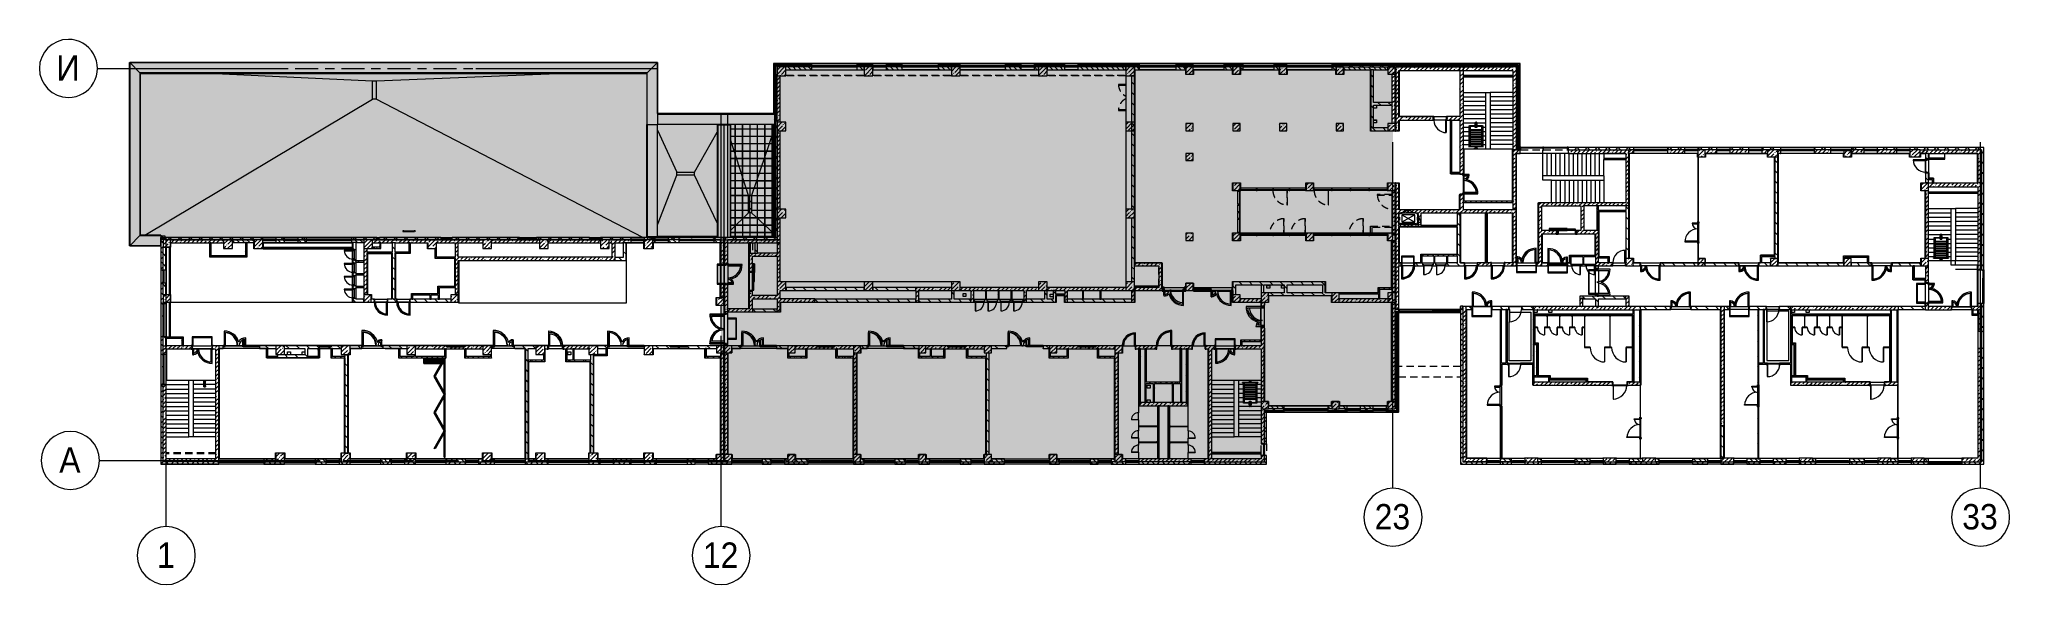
# Model space of a CAD drawing. Header units: millimetres. Extents: x 35524 to 235479, y -8553 to 29000.
# Drawn here: x 99845 to 235479, y -8553 to 29000 of the extents above; entities that cross this region are included whole.
import ezdxf

# ---------------------------------------------------------------- set-up
doc = ezdxf.new("R2010")
doc.units = ezdxf.units.MM
doc.linetypes.add('200_ШТРИХ__ш1_п0_6_', pattern=[800, 500, -300])
doc.linetypes.add('Осевая', pattern=[3175, 635, -476.25, 1587.5, -476.25])
for name, color, linetype, lineweight in [('A-DETL-18', 7, 'Continuous', 5), ('A-DETL-MBND-1', 7, '200_ШТРИХ__ш1_п0_6_', 9), ('A-DOOR-6', 7, 'Continuous', 5), ('A-GENM', 7, 'Continuous', 5), ('A-GLAZ-2', 7, 'Continuous', 5), ('A-GLAZ-CURT-3', 7, 'Continuous', 5), ('A-GLAZ-CWMG-3', 7, 'Continuous', 5), ('A-ROOF-PATT', 7, 'Continuous', 5), ('A-WALL', 7, 'Continuous', 9), ('A-WALL-6', 7, 'Continuous', 5), ('I-WALL-24', 7, 'Continuous', 5), ('M-EQPM-1', 7, 'Continuous', 5), ('S-COLS-1', 7, 'Continuous', 5), ('S-STRS-3', 7, 'Continuous', 5), ('Оси', 7, 'Continuous', 9), ('Оси-1', 7, 'Continuous', 20), ('Оси-2', 7, 'Осевая', 9)]:
    doc.layers.add(name, color=color, linetype=linetype, lineweight=lineweight)
doc.layers.add('A-DETL-GENF-3', color=7, linetype='Continuous', lineweight=9, true_color=0xc0c0c0, transparency=0.4)
for name, color, linetype, lineweight, true_color in [('A-DETL-GENF-4', 7, 'Continuous', 5, 0xaaaaaa), ('A-DETL-GENF-5', 7, 'Continuous', 5, 0xb7b7b7), ('A-DETL-GENF-6', 7, 'Continuous', 5, 0xe2e2e2), ('A-DOOR-2', 7, 'Continuous', 5, 0xaaaaaa), ('A-DOOR-3', 7, 'Continuous', 5, 0xe2e2e2), ('A-DOOR-4', 7, 'Continuous', 5, 0xb7b7b7), ('A-DOOR-5', 7, 'Continuous', 5, 0x737373), ('A-DOOR-FRAM-2', 7, 'Continuous', 5, 0xe2e2e2), ('A-DOOR-FRAM-3', 7, 'Continuous', 5, 0xaaaaaa), ('A-DOOR-FRAM-4', 7, 'Continuous', 5, 0xb7b7b7), ('A-FLOR-1', 7, 'Continuous', 5, 0xb7b7b7), ('A-FLOR-2', 7, 'Continuous', 5, 0xaaaaaa), ('A-GENM-1', 7, 'Continuous', 5, 0x737373), ('A-GENM-2', 7, 'Continuous', 5, 0xa1a1a1), ('A-GENM-3', 7, 'Continuous', 5, 0xe2ddcd), ('A-GLAZ-3', 7, 'Continuous', 5, 0x737373), ('A-GLAZ-CURT-2', 7, 'Continuous', 5, 0x737373), ('A-GLAZ-CWMG-2', 7, 'Continuous', 5, 0x737373), ('A-GLAZ-CWMG-4', 7, 'Continuous', 5, 0x383e42), ('A-ROOF-1', 7, 'Continuous', 5, 0x737373), ('A-WALL-7', 7, 'Continuous', 5, 0x737373), ('A-WALL-8', 7, 'Continuous', 9, 0x737373), ('I-WALL-22', 7, 'Continuous', 9, 0xe7e7e7), ('I-WALL-23', 7, 'Continuous', 5, 0x737373), ('I-WALL-25', 7, 'Continuous', 5, 0x787878), ('I-WALL-26', 7, 'Continuous', 5, 0xa1a1a1), ('S-COLS-2', 7, 'Continuous', 5, 0x737373), ('S-STRS-2', 7, 'Continuous', 5, 0x737373)]:
    doc.layers.add(name, color=color, linetype=linetype, lineweight=lineweight, true_color=true_color)
doc.styles.add('Arial_1', font='arial.ttf', dxfattribs={"width": 0.9, "height": 1750})
pattern_1 = [(45, (108468.84, 0), (-285.1231, 285.1231), []), (45, (108753.96, 0), (-285.1231, 285.1231), [504.031, -100.806, 16.764, -84.042])]
pattern_2 = [(45, (-84450, -22950), (-285.1231, 285.1231), []), (45, (-84164.88, -22950), (-285.1231, 285.1231), [504.031, -100.806, 16.764, -84.042])]
pattern_3 = [(135, (108468.84, 0), (-176.7767, -176.7767), [])]
pattern_4 = [(135, (108468.84, 0), (-353.5534, -353.5534), [])]
pattern_5 = [(45, (108468.84, 0), (-353.5534, 353.5534), []), (135, (108468.84, 0), (-353.5534, -353.5534), [])]
pattern_6 = [(45, (108468.84, 0), (-176.7767, 176.7767), [])]
pattern_7 = [(135, (1826.41, 164.685), (-14.14214, -14.14214), []), (225, (1826.41, 164.685), (14.14214, -14.14214), [])]
pattern_8 = [(45, (-296.384, 164.685), (-14.1421, 14.1421), []), (135, (-296.384, 164.685), (-14.1421, -14.1421), [])]
pattern_9 = [(135, (108468.84, 0), (-377.1708, -377.1708), [533.4, -88.9, 17.78, -88.9]), (135, (108468.84, 376.94), (-377.1708, -377.1708), []), (50, (108468.84, 0), (637.6445, -55.7866), [66.675, -733.425]), (355, (108468.84, 0), (-123.3494, 668.6992), [53.34, -586.74]), (100.451, (108522, -4.65), (514.299, 612.908), [56.665, -623.315]), (46.184, (108468.84, 177.8), (948.7764, -147.1497), [100.012, -1100.137]), (96.636, (108547.9, 165.5), (830.909, 865.997), [84.998, -934.973]), (351.184, (108468.8, 177.8), (830.918, 865.988), [80.01, -880.11]), (21, (108557.74, 133.35), (530.6506, -357.9283), [66.675, -733.425]), (326, (108557.74, 133.35), (216.308, 644.6585), [53.34, -586.74]), (71.451, (108601.96, 103.5), (746.9596, 286.7243), [56.665, -623.315]), (37.5, (108468.84, 0), (10.81053, 295.9426), [16.764, -562.864, 16.764, -578.866, -588.962]), (37.5, (108468.84, 0), (10.81053, 295.9426), [-1175.258, 16.764, -572.198]), (7.5, (108468.84, 0), (233.8692, 350.63175), [16.764, -322.834, 16.764, -549.529, -224.472]), (7.5, (108468.84, 0), (233.8692, 350.63175), [-905.891, 16.764, -207.708]), (327.5, (108270.6, 0), (474.5678, -20.0513), [16.764, -205.486, 16.764, -676.656, -920.115]), (327.5, (108270.6, 0), (474.5678, -20.0513), [-915.67, 16.764, -903.351]), (317.5, (108181.7, 0), (518.4522, 88.9934), [16.764, -272.161, 16.764, -443.738, -653.415]), (317.5, (108181.7, 0), (518.4522, 88.9934), [-749.427, 16.764, -636.651])]
pattern_10 = [(135, (1826.41, 174.685), (-14.14214, -14.14214), []), (225, (1826.41, 174.685), (14.14214, -14.14214), [])]
pattern_11 = [(45, (-296.384, 174.685), (-14.1421, 14.1421), []), (135, (-296.384, 174.685), (-14.1421, -14.1421), [])]
pattern_12 = [(135, (1751.41, 174.685), (-14.14214, -14.14214), []), (225, (1751.41, 174.685), (14.14214, -14.14214), [])]
pattern_13 = [(45, (-371.384, 174.685), (-14.1421, 14.1421), []), (135, (-371.384, 174.685), (-14.1421, -14.1421), [])]
pattern_14 = [(45, (108468.84, 0), (-427.6843, 427.6843), []), (45, (108753.96, 0), (-427.6843, 427.6843), [])]
pattern_15 = [(135, (1776.41, 174.685), (-14.14214, -14.14214), []), (225, (1776.41, 174.685), (14.14214, -14.14214), [])]
pattern_16 = [(45, (-346.384, 174.685), (-14.1421, 14.1421), []), (135, (-346.384, 174.685), (-14.1421, -14.1421), [])]
pattern_17 = [(135, (1576.41, 164.685), (-14.14214, -14.14214), []), (225, (1576.41, 164.685), (14.14214, -14.14214), [])]
pattern_18 = [(45, (-546.384, 164.685), (-14.1421, 14.1421), []), (135, (-546.384, 164.685), (-14.1421, -14.1421), [])]
pattern_19 = [(45, (-38240, -150), (-285.123, 285.123), []), (45, (-37954.88, -150), (-285.123, 285.123), [504.031, -100.806, 16.764, -84.042])]
pattern_20 = [(45, (-38240, -7650), (-285.123, 285.123), []), (45, (-37954.88, -7650), (-285.123, 285.123), [504.031, -100.806, 16.764, -84.042])]
pattern_21 = [(135, (1951.41, 164.685), (-14.14214, -14.14214), []), (225, (1951.41, 164.685), (14.14214, -14.14214), [])]
pattern_22 = [(45, (-171.384, 164.685), (-14.1421, 14.1421), []), (135, (-171.384, 164.685), (-14.1421, -14.1421), [])]
pattern_23 = [(45, (-84450, -18850), (-285.1231, 285.1231), []), (45, (-84164.88, -18850), (-285.1231, 285.1231), [504.031, -100.806, 16.764, -84.042])]
pattern_24 = [(45, (-84450, -3800), (-285.1231, 285.1231), []), (45, (-84164.88, -3800), (-285.1231, 285.1231), [504.031, -100.806, 16.764, -84.042])]
pattern_25 = [(45, (-38240, -10950), (-285.123, 285.123), []), (45, (-37954.88, -10950), (-285.123, 285.123), [504.031, -100.806, 16.764, -84.042])]
pattern_26 = [(45, (108468.84, 0), (-530.33, 530.33), []), (135, (108468.84, 0), (-530.33, -530.33), [])]

msp = doc.modelspace()

# ---------------------------------------------------------------- texts
at = {"layer": 'Оси', "char_height": 1750, "attachment_point": 1, "style": 'Arial_1'}
for s, insert, width in [('\\fArial|b0|i0|c204|p34|;\\W.9;И', (101022.2, 27905.2), 1948.101), ('\\fArial|b0|i0|c204|p34|;\\W.9;А', (101209.4, 905.2), 1803.797), ('23', (191765.8, -3003), 3030.379), ('33', (232215.8, -3003), 3030.379), ('\\fArial|b0|i0|c204|p34|;\\W.9;1', (107941.3, -5649.6), 1515.189), ('12', (145515.8, -5649.6), 3030.379)]:
    msp.add_mtext(s, dxfattribs=dict(at, insert=insert, width=width))

# ---------------------------------------------------------------- blocks, each defined once
blk = doc.blocks.new('BSC_Колонна _Прямоугольная - 600х600-23286269-3_4_2_птичка')
at = {"layer": 'S-COLS-1'}
h = blk.add_hatch(dxfattribs=at)
h.set_pattern_fill('FP_76', color=256, style=0, pattern_type=2)
h.set_pattern_definition([(45, (-29509.74, -7600), (-285.123, 285.123), []), (45, (-29224.6, -7600), (-285.123, 285.123), [504.031, -100.806, 16.764, -84.042])])
h.paths.add_polyline_path([(-300, -300), (300, -300), (300, 300), (-300, 300), (-300, 150)])
for p, q in [((300, 300), (-300, 300)), ((-300, 300), (-300, -300)), ((300, -300), (300, 300)), ((-300, -300), (300, -300))]:
    blk.add_line(p, q, dxfattribs=at)
blk = doc.blocks.new('BSC_Колонна _Прямоугольная - 500х500-23286270-3_4_2_птичка')
at = {"layer": 'S-COLS-1'}
h = blk.add_hatch(dxfattribs=at)
h.set_pattern_fill('FP_77', color=256, style=0, pattern_type=2)
h.set_pattern_definition([(45, (-38790, -7650), (-285.123, 285.123), []), (45, (-38504.88, -7650), (-285.123, 285.123), [504.031, -100.806, 16.764, -84.042])])
h.paths.add_polyline_path([(-250, -250), (250, -250), (250, 250), (-250, 250), (-250, 100)])
at = {"layer": 'S-COLS-2'}
for p, q in [((250, 250), (-250, 250)), ((-250, 250), (-250, -250)), ((250, -250), (250, 250)), ((-250, -250), (250, -250))]:
    blk.add_line(p, q, dxfattribs=at)
blk = doc.blocks.new('BSC_Колонна _Прямоугольная - 500х500-V103-3_4_2_птичка')
at = {"layer": 'S-COLS-1'}
h = blk.add_hatch(dxfattribs=at)
h.set_pattern_fill('FP_78', color=256, style=0, pattern_type=2)
h.set_pattern_definition([(45, (-43160, -7650), (-285.123, 285.123), []), (45, (-42874.88, -7650), (-285.123, 285.123), [504.031, -100.806, 16.764, -84.042])])
h.paths.add_polyline_path([(-250, -250), (250, -250), (250, 250), (-250, 250)])
at = {"layer": 'S-COLS-2'}
for p, q in [((250, 250), (-250, 250)), ((-250, 250), (-250, -250)), ((250, -250), (250, 250)), ((-250, -250), (250, -250))]:
    blk.add_line(p, q, dxfattribs=at)
blk = doc.blocks.new('BSC_Колонна _Прямоугольная - 500х500-V104-3_4_2_птичка')
at = {"layer": 'S-COLS-1'}
h = blk.add_hatch(dxfattribs=at)
h.set_pattern_fill('FP_79', color=256, style=0, pattern_type=2)
h.set_pattern_definition([(45, (-47660, -7650), (-285.123, 285.123), []), (45, (-47374.88, -7650), (-285.123, 285.123), [504.031, -100.806, 16.764, -84.042])])
h.paths.add_polyline_path([(-113, -250), (250, -250), (250, 250), (-250, 250), (-250, -250)])
at = {"layer": 'S-COLS-2'}
for p, q in [((250, 250), (-250, 250)), ((-250, 250), (-250, -250)), ((250, -250), (250, 250)), ((-250, -250), (250, -250))]:
    blk.add_line(p, q, dxfattribs=at)
blk = doc.blocks.new('BSC_Колонна _Прямоугольная - 500х500-V105-3_4_2_птичка')
at = {"layer": 'S-COLS-1'}
h = blk.add_hatch(dxfattribs=at)
h.set_pattern_fill('FP_80', color=256, style=0, pattern_type=2)
h.set_pattern_definition([(45, (-52160, -7650), (-285.123, 285.123), []), (45, (-51874.88, -7650), (-285.123, 285.123), [504.031, -100.806, 16.764, -84.042])])
h.paths.add_polyline_path([(-250, -250), (250, -250), (250, 250), (-250, 250)])
at = {"layer": 'S-COLS-2'}
for p, q in [((250, 250), (-250, 250)), ((-250, 250), (-250, -250)), ((250, -250), (250, 250)), ((-250, -250), (250, -250))]:
    blk.add_line(p, q, dxfattribs=at)
blk = doc.blocks.new('BSC_Колонна _Прямоугольная - 500х500-V106-3_4_2_птичка')
at = {"layer": 'S-COLS-1'}
h = blk.add_hatch(dxfattribs=at)
h.set_pattern_fill('FP_81', color=256, style=0, pattern_type=2)
h.set_pattern_definition([(45, (-61160, -7650), (-285.1231, 285.1231), []), (45, (-60874.88, -7650), (-285.123, 285.123), [504.031, -100.806, 16.764, -84.042])])
h.paths.add_polyline_path([(-250, -250), (250, -250), (250, 250), (-250, 250)])
at = {"layer": 'S-COLS-2'}
for p, q in [((250, 250), (-250, 250)), ((-250, 250), (-250, -250)), ((250, -250), (250, 250)), ((-250, -250), (250, -250))]:
    blk.add_line(p, q, dxfattribs=at)
blk = doc.blocks.new('BSC_Колонна _Прямоугольная - 600х600-V107-3_4_2_птичка')
at = {"layer": 'S-COLS-1'}
h = blk.add_hatch(dxfattribs=at)
h.set_pattern_fill('FP_82', color=256, style=0, pattern_type=2)
h.set_pattern_definition([(45, (-25860, -200), (-285.123, 285.123), []), (45, (-25574.88, -200), (-285.123, 285.123), [504.031, -100.806, 16.764, -84.042])])
h.paths.add_polyline_path([(-300, -300), (300, -300), (300, 300), (-300, 300)])
for p, q in [((300, 300), (-300, 300)), ((-300, 300), (-300, -300)), ((300, -300), (300, 300)), ((-300, -300), (300, -300))]:
    blk.add_line(p, q, dxfattribs=at)
blk = doc.blocks.new('BSC_Колонна _Прямоугольная - 600х600-V108-3_4_2_птичка')
at = {"layer": 'S-COLS-1'}
h = blk.add_hatch(dxfattribs=at)
h.set_pattern_fill('FP_83', color=256, style=0, pattern_type=2)
h.set_pattern_definition([(45, (-29509.74, -200), (-285.123, 285.123), []), (45, (-29224.6, -200), (-285.123, 285.123), [504.031, -100.806, 16.764, -84.042])])
h.paths.add_polyline_path([(-300, -300), (300, -300), (300, 300), (-300, 300), (-300, 30)])
for p, q in [((300, 300), (-300, 300)), ((-300, 300), (-300, -300)), ((300, -300), (300, 300)), ((-300, -300), (300, -300))]:
    blk.add_line(p, q, dxfattribs=at)
blk = doc.blocks.new('BSC_Колонна _Прямоугольная - 500х500-V109-3_4_2_птичка')
at = {"layer": 'S-COLS-1'}
h = blk.add_hatch(dxfattribs=at)
h.set_pattern_fill('FP_84', color=256, style=0, pattern_type=2)
h.set_pattern_definition([(45, (-38790, -150), (-285.123, 285.123), []), (45, (-38504.88, -150), (-285.123, 285.123), [504.031, -100.806, 16.764, -84.042])])
h.paths.add_polyline_path([(-250, -250), (250, -250), (250, 250), (-250, 250), (-250, 80)])
at = {"layer": 'S-COLS-2'}
for p, q in [((250, 250), (-250, 250)), ((-250, 250), (-250, -250)), ((250, -250), (250, 250)), ((-250, -250), (250, -250))]:
    blk.add_line(p, q, dxfattribs=at)
blk = doc.blocks.new('BSC_Колонна _Прямоугольная - 500х500-V110-3_4_2_птичка')
at = {"layer": 'S-COLS-1'}
h = blk.add_hatch(dxfattribs=at)
h.set_pattern_fill('FP_85', color=256, style=0, pattern_type=2)
h.set_pattern_definition([(45, (-43160, -150), (-285.123, 285.123), []), (45, (-42874.88, -150), (-285.123, 285.123), [504.031, -100.806, 16.764, -84.042])])
h.paths.add_polyline_path([(-250, -250), (250, -250), (250, 250), (-250, 250), (-250, 32)])
at = {"layer": 'S-COLS-2'}
for p, q in [((250, 250), (-250, 250)), ((-250, 250), (-250, -250)), ((250, -250), (250, 250)), ((-250, -250), (250, -250))]:
    blk.add_line(p, q, dxfattribs=at)
blk = doc.blocks.new('BSC_Колонна _Прямоугольная - 500х500-V111-3_4_2_птичка')
at = {"layer": 'S-COLS-1'}
h = blk.add_hatch(dxfattribs=at)
h.set_pattern_fill('FP_86', color=256, style=0, pattern_type=2)
h.set_pattern_definition([(45, (-47660, -150), (-285.123, 285.123), []), (45, (-47374.88, -150), (-285.123, 285.123), [504.031, -100.806, 16.764, -84.042])])
h.paths.add_polyline_path([(-250, -250), (250, -250), (250, 250), (-250, 250)])
at = {"layer": 'S-COLS-2'}
for p, q in [((250, 250), (-250, 250)), ((-250, 250), (-250, -250)), ((250, -250), (250, 250)), ((-250, -250), (250, -250))]:
    blk.add_line(p, q, dxfattribs=at)
blk = doc.blocks.new('BSC_Колонна _Прямоугольная - 500х500-V112-3_4_2_птичка')
at = {"layer": 'S-COLS-1'}
h = blk.add_hatch(dxfattribs=at)
h.set_pattern_fill('FP_87', color=256, style=0, pattern_type=2)
h.set_pattern_definition([(45, (-52160, -150), (-285.123, 285.123), []), (45, (-51874.88, -150), (-285.123, 285.123), [504.031, -100.806, 16.764, -84.042])])
h.paths.add_polyline_path([(-250, -250), (250, -250), (250, 250), (-250, 250)])
at = {"layer": 'S-COLS-2'}
for p, q in [((250, 250), (-250, 250)), ((-250, 250), (-250, -250)), ((250, -250), (250, 250)), ((-250, -250), (250, -250))]:
    blk.add_line(p, q, dxfattribs=at)
blk = doc.blocks.new('BSC_Колонна _Прямоугольная - 500х500-V113-3_4_2_птичка')
at = {"layer": 'S-COLS-1'}
h = blk.add_hatch(dxfattribs=at)
h.set_pattern_fill('FP_88', color=256, style=0, pattern_type=2)
h.set_pattern_definition([(45, (-61160, -150), (-285.123, 285.123), []), (45, (-60874.88, -150), (-285.123, 285.123), [504.031, -100.806, 16.764, -84.042])])
h.paths.add_polyline_path([(-250, -250), (250, -250), (250, 250), (-250, 250)])
at = {"layer": 'S-COLS-2'}
for p, q in [((250, 250), (-250, 250)), ((-250, 250), (-250, -250)), ((250, -250), (250, 250)), ((-250, -250), (250, -250))]:
    blk.add_line(p, q, dxfattribs=at)
blk = doc.blocks.new('BSC_Колонна _Прямоугольная - 500х500-V114-3_4_2_птичка')
at = {"layer": 'S-COLS-1'}
h = blk.add_hatch(dxfattribs=at)
h.set_pattern_fill('FP_89', color=256, style=0, pattern_type=2)
h.set_pattern_definition([(45, (-65660, -150), (-285.1231, 285.1231), []), (45, (-65374.88, -150), (-285.1231, 285.1231), [504.031, -100.806, 16.764, -84.042])])
h.paths.add_polyline_path([(-250, -250), (250, -250), (250, 250), (-250, 250)])
at = {"layer": 'S-COLS-2'}
for p, q in [((250, 250), (-250, 250)), ((-250, 250), (-250, -250)), ((250, -250), (250, 250)), ((-250, -250), (250, -250))]:
    blk.add_line(p, q, dxfattribs=at)
blk = doc.blocks.new('BSC_Колонна _Прямоугольная - 500х500-V115-3_4_2_птичка')
at = {"layer": 'S-COLS-1'}
h = blk.add_hatch(dxfattribs=at)
h.set_pattern_fill('FP_90', color=256, style=0, pattern_type=2)
h.set_pattern_definition([(45, (-75730, -3800), (-285.1231, 285.1231), []), (45, (-75444.88, -3800), (-285.1231, 285.1231), [504.031, -100.806, 16.764, -84.042])])
h.paths.add_polyline_path([(-217, -250), (250, -250), (250, 250), (-250, 250), (-250, -250)])
at = {"layer": 'S-COLS-2'}
for p, q in [((250, 250), (-250, 250)), ((-250, 250), (-250, -250)), ((250, -250), (250, 250)), ((-250, -250), (250, -250))]:
    blk.add_line(p, q, dxfattribs=at)
blk = doc.blocks.new('BSC_Колонна _Прямоугольная - 500х500-V116-3_4_2_птичка')
at = {"layer": 'S-COLS-1'}
h = blk.add_hatch(dxfattribs=at)
h.set_pattern_fill('FP_91', color=256, style=0, pattern_type=2)
h.set_pattern_definition([(45, (-80600, -3800), (-285.1231, 285.1231), []), (45, (-80314.88, -3800), (-285.1231, 285.1231), [504.031, -100.806, 16.764, -84.042])])
h.paths.add_polyline_path([(-250, -250), (250, -250), (250, 250), (-250, 250)])
at = {"layer": 'S-COLS-2'}
for p, q in [((250, 250), (-250, 250)), ((-250, 250), (-250, -250)), ((250, -250), (250, 250)), ((-250, -250), (250, -250))]:
    blk.add_line(p, q, dxfattribs=at)
blk = doc.blocks.new('BSC_Колонна _Прямоугольная - 500х500-V117-3_4_2_птичка')
at = {"layer": 'S-COLS-1'}
h = blk.add_hatch(dxfattribs=at)
h.set_pattern_fill('FP_92', color=256, style=0, pattern_type=2)
h.set_pattern_definition([(45, (-65660, -7650), (-285.1231, 285.1231), []), (45, (-65374.88, -7650), (-285.1231, 285.1231), [504.031, -100.806, 16.764, -84.042])])
h.paths.add_polyline_path([(-250, -250), (250, -250), (250, 22), (220, 22), (220, 30), (250, 30), (250, 250), (-250, 250), (-250, 30)])
at = {"layer": 'S-COLS-2'}
for p, q in [((220, 250), (-250, 250)), ((-250, 250), (-250, -250)), ((250, -250), (250, 22)), ((-250, -250), (250, -250))]:
    blk.add_line(p, q, dxfattribs=at)
blk = doc.blocks.new('BSC_Колонна _Прямоугольная - 600х600-23205240-3_4_2_птичка')
at = {"layer": 'S-COLS-1'}
h = blk.add_hatch(dxfattribs=at)
h.set_pattern_fill('FP_93', color=256, style=0, pattern_type=2)
h.set_pattern_definition([(45, (-66460, -12000), (-285.1231, 285.1231), []), (45, (-66174.88, -12000), (-285.1231, 285.1231), [504.031, -100.806, 16.764, -84.042])])
h.paths.add_polyline_path([(-300, -300), (300, -300), (300, 300), (-300, 300)])
at = {"layer": 'S-COLS-2'}
for p, q in [((300, 300), (-300, 300)), ((-300, 300), (-300, -300)), ((300, -300), (300, 300)), ((-300, -300), (300, -300))]:
    blk.add_line(p, q, dxfattribs=at)
blk = doc.blocks.new('BSC_Колонна _Прямоугольная - 600х600-V118-3_4_2_птичка')
at = {"layer": 'S-COLS-1'}
h = blk.add_hatch(dxfattribs=at)
h.set_pattern_fill('FP_94', color=256, style=0, pattern_type=2)
h.set_pattern_definition([(45, (-14010, -14900), (-285.123, 285.123), []), (45, (-13724.88, -14900), (-285.123, 285.123), [504.031, -100.806, 16.764, -84.042])])
h.paths.add_polyline_path([(-22, -300), (300, -300), (300, 300), (-300, 300), (-300, -300)])
for p, q in [((300, 300), (-300, 300)), ((-300, 300), (-300, -300)), ((300, -300), (300, 300)), ((-300, -300), (300, -300))]:
    blk.add_line(p, q, dxfattribs=at)
blk = doc.blocks.new('BSC_Колонна _Прямоугольная - 600х600-V119-3_4_2_птичка')
at = {"layer": 'S-COLS-1'}
h = blk.add_hatch(dxfattribs=at)
h.set_pattern_fill('FP_95', color=256, style=0, pattern_type=2)
h.set_pattern_definition([(45, (-25860, -7600), (-285.123, 285.123), []), (45, (-25574.88, -7600), (-285.123, 285.123), [504.031, -100.806, 16.764, -84.042])])
h.paths.add_polyline_path([(-300, -300), (300, -300), (300, 300), (-300, 300), (-300, 150)])
for p, q in [((300, 300), (-300, 300)), ((-300, 300), (-300, -300)), ((300, -300), (300, 300)), ((-300, -300), (300, -300))]:
    blk.add_line(p, q, dxfattribs=at)
blk = doc.blocks.new('BSC_Колонна _Прямоугольная - 600х600-V120-3_4_2_птичка')
at = {"layer": 'S-COLS-1'}
h = blk.add_hatch(dxfattribs=at)
h.set_pattern_fill('FP_96', color=256, style=0, pattern_type=2)
h.set_pattern_definition([(45, (-26110, -14900), (-285.123, 285.123), []), (45, (-25824.88, -14900), (-285.123, 285.123), [504.031, -100.806, 16.764, -84.042])])
h.paths.add_polyline_path([(-300, -300), (300, -300), (300, 300), (-300, 300), (-300, -208)])
for p, q in [((300, 300), (-300, 300)), ((-300, 300), (-300, -300)), ((300, -300), (300, 300)), ((-300, -300), (300, -300))]:
    blk.add_line(p, q, dxfattribs=at)
blk = doc.blocks.new('BSC_Колонна _Прямоугольная - 600х600-V121-3_4_2_птичка')
at = {"layer": 'S-COLS-1'}
h = blk.add_hatch(dxfattribs=at)
h.set_pattern_fill('FP_97', color=256, style=0, pattern_type=2)
h.set_pattern_definition([(45, (-66460, -17000), (-285.1231, 285.1231), []), (45, (-66174.88, -17000), (-285.1231, 285.1231), [504.031, -100.806, 16.764, -84.042])])
h.paths.add_polyline_path([(-300, -300), (300, -300), (300, 300), (-300, 300)])
at = {"layer": 'S-COLS-2'}
for p, q in [((300, 300), (-300, 300)), ((-300, 300), (-300, -300)), ((300, -300), (300, 300)), ((-300, -300), (300, -300))]:
    blk.add_line(p, q, dxfattribs=at)
blk = doc.blocks.new('BSC_Колонна _Прямоугольная - 500х500-23287078-3_4_2_птичка')
at = {"layer": 'S-COLS-1'}
h = blk.add_hatch(dxfattribs=at)
h.set_pattern_fill('FP_99', color=256, style=0, pattern_type=2)
h.set_pattern_definition(pattern_2)
h.paths.add_polyline_path([(-250, -250), (120, -250), (120, 250), (-250, 250), (-250, -160)])
h = blk.add_hatch(dxfattribs=at)
h.set_pattern_fill('FP_99', color=256, style=0, pattern_type=2)
h.set_pattern_definition(pattern_2)
h.paths.add_polyline_path([(250, -250), (250, 250), (120, 250), (120, -250)])
for p, q in [((250, 250), (120, 250)), ((250, -250), (250, 250)), ((120, -250), (250, -250))]:
    blk.add_line(p, q, dxfattribs=at)
at = {"layer": 'S-COLS-2'}
for p, q in [((120, 250), (-250, 250)), ((-250, 250), (-250, -250)), ((-250, -250), (120, -250))]:
    blk.add_line(p, q, dxfattribs=at)
blk = doc.blocks.new('110_Дверь_СКБ_2Ст - Д-1_л_Лестничная клетка EIS60 2-32142534-3_4_2_птичка')
at = {"layer": 'A-DOOR-3'}
h = blk.add_hatch(color=256, dxfattribs=at)
h.paths.add_polyline_path([(652, 30), (712, 30), (712, 110), (662, 110), (662, 60), (652, 60)])
h.paths.add_polyline_path([(-688, 30), (-628, 30), (-628, 60), (-638, 60), (-638, 110), (-688, 110)])
for points in [[(-588, 110), (-588, 510), (-638, 510), (-638, 110)], [(612, 110), (662, 110), (662, 1010), (612, 1010), (612, 603)], [(712, -110), (712, 30), (698, 25), (698, -110)]]:
    blk.add_hatch(color=256, dxfattribs=at).paths.add_polyline_path(points)
at = {"layer": 'A-DOOR-FRAM-2'}
for points in [[(-672, 110), (-672, 118), (-742, 118), (-742, 110)], [(-672, -110), (-672, 30), (-688, 25), (-688, -110)], [(768, 110), (768, 118), (698, 118), (698, 110)], [(-672, -118), (-672, -110), (-742, -110), (-742, -118)], [(768, -118), (768, -110), (698, -110), (698, -118)]]:
    blk.add_hatch(color=256, dxfattribs=at).paths.add_polyline_path(points)
at = {"layer": 'A-DOOR-2'}
for p, q in [((-638, 510), (-638, 110)), ((-588, 510), (-638, 510)), ((-638, 110), (-588, 110)), ((-588, 110), (-588, 510)), ((662, 1010), (612, 1010)), ((612, 1010), (612, 110)), ((612, 110), (662, 110)), ((662, 110), (662, 1010))]:
    blk.add_line(p, q, dxfattribs=at)
for centre, radius, start, end in [((-638, 110), 400, 360, 90), ((662, 110), 900, 90, 180)]:
    blk.add_arc(centre, radius, start, end, dxfattribs=at)
at = {"layer": 'A-DOOR-FRAM-3'}
for p, q in [((-672, 118), (-742, 118)), ((-742, 118), (-742, 110)), ((-742, 110), (-672, 110)), ((-638, 110), (-688, 110)), ((-688, 110), (-688, 30)), ((-688, 30), (-628, 30)), ((-672, 30), (-688, 30)), ((-688, 30), (-688, -110)), ((-672, 110), (-672, 118)), ((-672, -110), (-672, 30)), ((-638, 60), (-638, 110)), ((-628, 60), (-638, 60)), ((-628, 30), (-628, 60)), ((662, 60), (652, 60)), ((652, 60), (652, 30)), ((652, 30), (712, 30)), ((662, 110), (662, 60)), ((712, 110), (662, 110)), ((768, 118), (698, 118)), ((698, 118), (698, 110)), ((698, 110), (768, 110)), ((712, 30), (698, 30)), ((698, 30), (698, -110)), ((712, 30), (712, 110)), ((712, -110), (712, 30)), ((768, 110), (768, 118)), ((-672, -110), (-742, -110)), ((-742, -110), (-742, -118)), ((-742, -118), (-672, -118)), ((-688, -110), (-672, -110)), ((-672, -118), (-672, -110)), ((698, -110), (712, -110)), ((768, -110), (698, -110)), ((698, -110), (698, -118)), ((698, -118), (768, -118)), ((768, -118), (768, -110))]:
    blk.add_line(p, q, dxfattribs=at)
blk = doc.blocks.new('110_Дверь_СКБ_1Ст_Внутренняя1 - Д-8 950x2100h_охрана-V122-3_4_2_птичка')
at = {"layer": 'A-DOOR-2'}
h = blk.add_hatch(dxfattribs=at)
h.set_pattern_fill('FP_104', color=256, style=0, pattern_type=2)
h.set_pattern_definition(pattern_7)
h.paths.add_polyline_path([(487.5, 100), (462.5, 100), (462.5, -100), (487.5, -100), (487.5, -34.8)])
at = {"layer": 'A-DOOR-3'}
h = blk.add_hatch(color=256, dxfattribs=at)
h.paths.add_polyline_path([(437.5, 100), (437.5, 60), (427.5, 60), (427.5, 20), (462.5, 20), (462.5, 100)])
h.paths.add_polyline_path([(-412.5, 100), (-437.5, 100), (-437.5, 20), (-402.5, 20), (-402.5, 60), (-412.5, 60)])
at = {"layer": 'A-DOOR-FRAM-2'}
for points in [[(-492.5, 108), (-492.5, 100), (-422.5, 100), (-422.5, 108)], [(-422.5, 20), (-437.5, 20), (-437.5, -100), (-422.5, -100), (-422.5, -34.8)], [(397.5, 950), (397.5, 100), (437.5, 100), (437.5, 950)], [(517.5, 108), (447.5, 108), (447.5, 100), (517.5, 100)], [(462.5, 20), (447.5, 20), (447.5, -100), (462.5, -100), (462.5, -34.8)], [(-492.5, -100), (-492.5, -108), (-422.5, -108), (-422.5, -100)], [(447.5, -100), (447.5, -108), (517.5, -108), (517.5, -100)]]:
    blk.add_hatch(color=256, dxfattribs=at).paths.add_polyline_path(points)
at = {"layer": 'A-DOOR-FRAM-3'}
h = blk.add_hatch(dxfattribs=at)
h.set_pattern_fill('FP_105', color=256, style=0, pattern_type=2)
h.set_pattern_definition(pattern_8)
h.paths.add_polyline_path([(-437.5, 100), (-462.5, 100), (-462.5, -100), (-437.5, -100), (-437.5, -34.8)])
at = {"layer": 'A-DOOR-2'}
for p, q in [((437.5, 950), (397.5, 950)), ((397.5, 950), (397.5, 100)), ((397.5, 100), (437.5, 100)), ((437.5, 100), (437.5, 950))]:
    blk.add_line(p, q, dxfattribs=at)
blk.add_arc((437.5, 100), 850, 90, 180, dxfattribs=at)
at = {"layer": 'A-DOOR-FRAM-3'}
for p, q in [((-422.5, 108), (-492.5, 108)), ((-492.5, 108), (-492.5, 100)), ((-492.5, 100), (-422.5, 100)), ((-437.5, 100), (-462.5, 100)), ((-462.5, 100), (-462.5, -100)), ((-412.5, 100), (-437.5, 100)), ((-437.5, 100), (-437.5, 20)), ((-437.5, -100), (-437.5, 100)), ((-422.5, 100), (-437.5, 100)), ((-437.5, 100), (-437.5, 99)), ((-437.5, 99), (-422.5, 99)), ((-437.5, 20), (-402.5, 20)), ((-422.5, 20), (-437.5, 20)), ((-437.5, 20), (-437.5, -100)), ((-422.5, 100), (-422.5, 108)), ((-422.5, 99), (-422.5, 100)), ((-422.5, -100), (-422.5, 20)), ((-412.5, 60), (-412.5, 100)), ((-402.5, 60), (-412.5, 60)), ((-402.5, 20), (-402.5, 60)), ((437.5, 60), (427.5, 60)), ((427.5, 60), (427.5, 20)), ((427.5, 20), (462.5, 20)), ((437.5, 100), (437.5, 60)), ((462.5, 100), (437.5, 100)), ((517.5, 108), (447.5, 108)), ((447.5, 108), (447.5, 100)), ((462.5, 100), (447.5, 100)), ((447.5, 100), (447.5, 99)), ((447.5, 100), (517.5, 100)), ((447.5, 99), (462.5, 99)), ((462.5, 20), (447.5, 20)), ((447.5, 20), (447.5, -100)), ((462.5, 20), (462.5, 100)), ((487.5, 100), (462.5, 100)), ((462.5, 100), (462.5, -100)), ((462.5, 99), (462.5, 100)), ((462.5, -100), (462.5, 20)), ((487.5, -100), (487.5, 100)), ((517.5, 100), (517.5, 108)), ((-422.5, -100), (-492.5, -100)), ((-492.5, -100), (-492.5, -108)), ((-492.5, -108), (-422.5, -108)), ((-462.5, -100), (-437.5, -100)), ((-437.5, -100), (-422.5, -100)), ((-422.5, -108), (-422.5, -100)), ((447.5, -100), (462.5, -100)), ((517.5, -100), (447.5, -100)), ((447.5, -100), (447.5, -108)), ((447.5, -108), (517.5, -108)), ((462.5, -100), (487.5, -100)), ((517.5, -108), (517.5, -100))]:
    blk.add_line(p, q, dxfattribs=at)
blk = doc.blocks.new('парапет1 - парапет-18629556-3_4_2_птичка')
at = {"layer": 'A-GENM'}
for p, q in [((-2411, 27400), (33928, 27400)), ((-2411, 14773), (-2411, 27400)), ((-268, 14773), (-2411, 14773))]:
    blk.add_line(p, q, dxfattribs=at)
at = {"layer": 'A-GENM-1'}
for p, q in [((-2409, 27398), (-1702, 26691)), ((33926, 27398), (33219, 26691)), ((33928, 27398), (33928, 23147)), ((33219, 26691), (-1702, 26691)), ((-1702, 26691), (-1666, 26655)), ((-1702, 26691), (-1702, 15482)), ((-1665, 26654), (33182, 26654)), ((-1665, 15519), (-1665, 26654)), ((33182, 26654), (33182, 23147)), ((33219, 26691), (33183, 26655)), ((33219, 23147), (33219, 26691)), ((33928, 23147), (33920, 23147)), ((-2409, 14775), (-1702, 15482)), ((-1702, 15482), (-1666, 15518)), ((-1702, 15482), (-268, 15482)), ((-268, 15519), (-1665, 15519)), ((-268, 15519), (-268, 15518)), ((-268, 15518), (-268, 15482)), ((-268, 15482), (-268, 14775))]:
    blk.add_line(p, q, dxfattribs=at)
for points in [[(-1666, 26655), (-1665, 26654), (-1665, 26654), (-1665, 26654), (-1665, 26654)], [(33183, 26655), (33182, 26654), (33182, 26654), (33182, 26654), (33182, 26654)], [(-1666, 15518), (-1665, 15519), (-1665, 15519), (-1665, 15519), (-1665, 15519)]]:
    blk.add_open_spline(points, degree=3, dxfattribs=at)
blk = doc.blocks.new('120_Окно_СКБ_1Ст - 120_Окно_СКБ_1Ст 1200х2500_h_ с форточкой 3-24161067-3_4_2_птичка')
at = {"layer": 'A-GLAZ-2'}
for p, q in [((-600, -127), (-600, -57)), ((-600, -57), (-530, -57)), ((600, -57), (-600, -57)), ((-530, -127), (-600, -127)), ((-600, -127), (-550, -127)), ((-530, -127), (-550, -127)), ((-550, -127), (-550, -137)), ((-550, -137), (550, -137)), ((550, -137), (-550, -137)), ((-530, -57), (-530, -127)), ((530, -87), (-530, -87)), ((-530, -87), (-530, -127)), ((-480, -137), (-480, -87)), ((-480, -107), (480, -107)), ((480, -117), (-480, -117)), ((480, -137), (480, -87)), ((530, -127), (530, -57)), ((530, -57), (600, -57)), ((530, -127), (530, -87)), ((600, -127), (530, -127)), ((550, -127), (530, -127)), ((550, -127), (600, -127)), ((550, -137), (550, -127)), ((600, -57), (600, -127))]:
    blk.add_line(p, q, dxfattribs=at)
blk = doc.blocks.new('120_Окно_СКБ_1Ст - 120_Окно_СКБ_1Ст 900х2500_h_ с форточкой-22877787-3_4_2_птичка')
at = {"layer": 'A-GLAZ-2'}
for p, q in [((-450, -127), (-450, -57)), ((-450, -57), (-380, -57)), ((450, -57), (-450, -57)), ((-380, -127), (-450, -127)), ((-450, -127), (-400, -127)), ((-380, -127), (-400, -127)), ((-400, -127), (-400, -137)), ((-400, -137), (400, -137)), ((400, -137), (-400, -137)), ((-380, -57), (-380, -127)), ((380, -87), (-380, -87)), ((-380, -87), (-380, -127)), ((-330, -137), (-330, -87)), ((-330, -107), (330, -107)), ((330, -117), (-330, -117)), ((330, -137), (330, -87)), ((380, -127), (380, -57)), ((380, -57), (450, -57)), ((380, -127), (380, -87)), ((450, -127), (380, -127)), ((400, -127), (380, -127)), ((400, -137), (400, -127)), ((450, -57), (450, -127))]:
    blk.add_line(p, q, dxfattribs=at)
blk = doc.blocks.new('120_Окно_СКБ_1Ст - 120_Окно_СКБ_1Ст 900х2500_h_ с форточкой-22876038-3_4_2_птичка')
at = {"layer": 'A-GLAZ-2'}
for p, q in [((-450, -127), (-450, -57)), ((-450, -57), (-380, -57)), ((450, -57), (-450, -57)), ((-380, -127), (-450, -127)), ((-450, -127), (-400, -127)), ((-380, -127), (-400, -127)), ((-400, -127), (-400, -137)), ((-400, -137), (400, -137)), ((400, -137), (-400, -137)), ((-380, -57), (-380, -127)), ((380, -87), (-380, -87)), ((-380, -87), (-380, -127)), ((-330, -137), (-330, -87)), ((-330, -107), (330, -107)), ((330, -117), (-330, -117)), ((330, -137), (330, -87)), ((380, -127), (380, -57)), ((380, -57), (450, -57)), ((380, -127), (380, -87)), ((450, -127), (380, -127)), ((400, -127), (380, -127)), ((400, -127), (450, -127)), ((400, -137), (400, -127)), ((450, -57), (450, -127))]:
    blk.add_line(p, q, dxfattribs=at)
blk = doc.blocks.new('120_Окно_СКБ_2Ст - 120_Окно_СКБ_2Ст 3100х2500 _мал_ створка слева-2_-22446420-3_4_2_птичка')
at = {"layer": 'A-GLAZ-2'}
for p, q in [((-1550, -127), (-1550, -57)), ((-1550, -57), (-1480, -57)), ((1550, -57), (-1550, -57)), ((-1480, -127), (-1550, -127)), ((-1550, -127), (-1500, -127)), ((-1480, -127), (-1500, -127)), ((-1500, -127), (-1500, -137)), ((-1500, -137), (-700, -137)), ((-700, -137), (-1500, -137)), ((-1480, -57), (-1480, -127)), ((-720, -87), (-1480, -87)), ((-1480, -87), (-1480, -127)), ((-1430, -137), (-1430, -87)), ((-1430, -107), (-770, -107)), ((-770, -117), (-1430, -117)), ((-770, -137), (-770, -87)), ((-720, -127), (-720, -57)), ((-720, -57), (-650, -57)), ((-720, -127), (-720, -87)), ((-650, -127), (-720, -127)), ((-700, -127), (-720, -127)), ((-700, -127), (-670, -127)), ((-700, -137), (-700, -127)), ((-650, -127), (-670, -127)), ((-670, -127), (-670, -137)), ((-670, -137), (1500, -137)), ((1500, -137), (-670, -137)), ((-650, -57), (-650, -127)), ((1480, -87), (-650, -87)), ((-650, -87), (-650, -127)), ((-600, -137), (-600, -87)), ((-600, -107), (1430, -107)), ((1430, -117), (-600, -117)), ((1430, -137), (1430, -87)), ((1480, -127), (1480, -57)), ((1480, -57), (1550, -57)), ((1480, -127), (1480, -87)), ((1550, -127), (1480, -127)), ((1500, -127), (1480, -127)), ((1500, -127), (1550, -127)), ((1500, -137), (1500, -127)), ((1550, -57), (1550, -127))]:
    blk.add_line(p, q, dxfattribs=at)
blk = doc.blocks.new('120_Окно_СКБ_2Ст - 120_Окно_СКБ_2Ст 2100х2500 _мал створка СЛЕВА_-22446485-3_4_2_птичка')
at = {"layer": 'A-GLAZ-2'}
for p, q in [((-1050, -127), (-1050, -57)), ((-1050, -57), (-980, -57)), ((1050, -57), (-1050, -57)), ((-980, -127), (-1050, -127)), ((-1050, -127), (-1000, -127)), ((-980, -127), (-1000, -127)), ((-1000, -127), (-1000, -137)), ((-1000, -137), (-200, -137)), ((-200, -137), (-1000, -137)), ((-980, -57), (-980, -127)), ((-220, -87), (-980, -87)), ((-980, -87), (-980, -127)), ((-930, -137), (-930, -87)), ((-930, -107), (-270, -107)), ((-270, -117), (-930, -117)), ((-270, -137), (-270, -87)), ((-220, -127), (-220, -57)), ((-220, -57), (-150, -57)), ((-220, -127), (-220, -87)), ((-150, -127), (-220, -127)), ((-200, -127), (-220, -127)), ((-200, -127), (-170, -127)), ((-200, -137), (-200, -127)), ((-150, -127), (-170, -127)), ((-170, -127), (-170, -137)), ((-170, -137), (1000, -137)), ((1000, -137), (-170, -137)), ((-150, -57), (-150, -127)), ((980, -87), (-150, -87)), ((-150, -87), (-150, -127)), ((-100, -137), (-100, -87)), ((-100, -107), (930, -107)), ((930, -117), (-100, -117)), ((930, -137), (930, -87)), ((980, -127), (980, -57)), ((980, -57), (1050, -57)), ((980, -127), (980, -87)), ((1050, -127), (980, -127)), ((1000, -127), (980, -127)), ((1000, -127), (1050, -127)), ((1000, -137), (1000, -127)), ((1050, -57), (1050, -127))]:
    blk.add_line(p, q, dxfattribs=at)
blk = doc.blocks.new('120_Окно_СКБ_1Ст - 120_Окно_СКБ_1Ст 900х2500_h_-22445987-3_4_2_птичка')
at = {"layer": 'A-GLAZ-2'}
for p, q in [((-450, -127), (-450, -57)), ((-450, -57), (-380, -57)), ((450, -57), (-450, -57)), ((-380, -127), (-450, -127)), ((-450, -127), (-400, -127)), ((-380, -127), (-400, -127)), ((-400, -127), (-400, -137)), ((-400, -137), (400, -137)), ((400, -137), (-400, -137)), ((-380, -57), (-380, -127)), ((380, -87), (-380, -87)), ((-380, -87), (-380, -127)), ((-330, -137), (-330, -87)), ((-330, -107), (330, -107)), ((330, -117), (-330, -117)), ((330, -137), (330, -87)), ((380, -127), (380, -57)), ((380, -57), (450, -57)), ((380, -127), (380, -87)), ((450, -127), (380, -127)), ((400, -127), (380, -127)), ((400, -127), (450, -127)), ((400, -137), (400, -127)), ((450, -57), (450, -127))]:
    blk.add_line(p, q, dxfattribs=at)
blk = doc.blocks.new('120_Окно_СКБ_2Ст - 120_Окно_СКБ_2Ст 2100х2500 _мал створка СЛЕВА_-V123-3_4_2_птичка')
at = {"layer": 'A-GLAZ-2'}
for p, q in [((-1050, -127), (-1050, -57)), ((-1050, -57), (-980, -57)), ((1050, -57), (-1050, -57)), ((-980, -127), (-1050, -127)), ((-1050, -127), (-1000, -127)), ((-980, -127), (-1000, -127)), ((-1000, -127), (-1000, -137)), ((-1000, -137), (-200, -137)), ((-200, -137), (-1000, -137)), ((-980, -57), (-980, -127)), ((-220, -87), (-980, -87)), ((-980, -87), (-980, -127)), ((-930, -137), (-930, -87)), ((-930, -107), (-270, -107)), ((-270, -117), (-930, -117)), ((-270, -137), (-270, -87)), ((-220, -127), (-220, -57)), ((-220, -57), (-150, -57)), ((-220, -127), (-220, -87)), ((-150, -127), (-220, -127)), ((-200, -127), (-220, -127)), ((-200, -127), (-170, -127)), ((-200, -137), (-200, -127)), ((-150, -127), (-170, -127)), ((-170, -127), (-170, -137)), ((-170, -137), (1000, -137)), ((1000, -137), (-170, -137)), ((-150, -57), (-150, -127)), ((980, -87), (-150, -87)), ((-150, -87), (-150, -127)), ((-100, -137), (-100, -87)), ((-100, -107), (930, -107)), ((930, -117), (-100, -117)), ((930, -137), (930, -87)), ((980, -127), (980, -57)), ((980, -57), (1050, -57)), ((980, -127), (980, -87)), ((1050, -127), (980, -127)), ((1000, -127), (980, -127)), ((1000, -127), (1050, -127)), ((1000, -137), (1000, -127)), ((1050, -57), (1050, -127))]:
    blk.add_line(p, q, dxfattribs=at)
blk = doc.blocks.new('120_Окно_СКБ_1Ст - 120_Окно_СКБ_1Ст 900х2500_h_-20664874-3_4_2_птичка')
at = {"layer": 'A-GLAZ-2'}
for p, q in [((-450, -127), (-450, -57)), ((-450, -57), (-380, -57)), ((450, -57), (-450, -57)), ((-380, -127), (-450, -127)), ((-450, -127), (-400, -127)), ((-380, -127), (-400, -127)), ((-400, -127), (-400, -137)), ((-400, -137), (400, -137)), ((400, -137), (-400, -137)), ((-380, -57), (-380, -127)), ((380, -87), (-380, -87)), ((-380, -87), (-380, -127)), ((-330, -137), (-330, -87)), ((-330, -107), (330, -107)), ((330, -117), (-330, -117)), ((330, -137), (330, -87)), ((380, -127), (380, -57)), ((380, -57), (450, -57)), ((380, -127), (380, -87)), ((450, -127), (380, -127)), ((400, -127), (380, -127)), ((400, -127), (450, -127)), ((400, -137), (400, -127)), ((450, -57), (450, -127))]:
    blk.add_line(p, q, dxfattribs=at)
blk = doc.blocks.new('DOR_Проход в стене_Прямоугольный - 1050x1150 EI30-23344994-3_4_2_птичка')
at = {"layer": 'A-DOOR-2'}
for p, q in [((525, 100), (-525, 100)), ((525, -100), (-525, -100))]:
    blk.add_line(p, q, dxfattribs=at)
blk = doc.blocks.new('BSC_Колонна _Прямоугольная - 600х600-23205375-3_4_2_птичка')
at = {"layer": 'S-COLS-1'}
h = blk.add_hatch(dxfattribs=at)
h.set_pattern_fill('FP_106', color=256, style=0, pattern_type=2)
h.set_pattern_definition([(45, (-54460, -12000), (-285.123, 285.123), []), (45, (-54174.88, -12000), (-285.123, 285.123), [504.031, -100.806, 16.764, -84.042])])
h.paths.add_polyline_path([(-300, -300), (300, -300), (300, 300), (-300, 300)])
at = {"layer": 'S-COLS-2'}
for p, q in [((300, 300), (-300, 300)), ((-300, 300), (-300, -300)), ((300, -300), (300, 300)), ((-300, -300), (300, -300))]:
    blk.add_line(p, q, dxfattribs=at)
blk = doc.blocks.new('BSC_Колонна _Прямоугольная - 600х600-V124-3_4_2_птичка')
at = {"layer": 'S-COLS-1'}
h = blk.add_hatch(dxfattribs=at)
h.set_pattern_fill('FP_107', color=256, style=0, pattern_type=2)
h.set_pattern_definition([(45, (-42460, -26800), (-285.123, 285.123), []), (45, (-42174.88, -26800), (-285.123, 285.123), [504.031, -100.806, 16.764, -84.042])])
h.paths.add_polyline_path([(-300, -300), (300, -300), (300, 300), (-300, 300)])
at = {"layer": 'S-COLS-2'}
for p, q in [((300, 300), (-300, 300)), ((-300, 300), (-300, -300)), ((300, -300), (300, 300)), ((-300, -300), (300, -300))]:
    blk.add_line(p, q, dxfattribs=at)
blk = doc.blocks.new('BSC_Колонна _Прямоугольная - 500х500-V125-3_4_2_птичка')
at = {"layer": 'S-COLS-1'}
h = blk.add_hatch(dxfattribs=at)
h.set_pattern_fill('FP_109', color=256, style=0, pattern_type=2)
h.set_pattern_definition([(45, (-56660, -150), (-285.123, 285.123), []), (45, (-56374.88, -150), (-285.123, 285.123), [504.031, -100.806, 16.764, -84.042])])
h.paths.add_polyline_path([(-250, -250), (250, -250), (250, 250), (-250, 250), (-250, 80)])
at = {"layer": 'S-COLS-2'}
for p, q in [((250, 250), (-250, 250)), ((-250, 250), (-250, -250)), ((250, -250), (250, 250)), ((-250, -250), (250, -250))]:
    blk.add_line(p, q, dxfattribs=at)
blk = doc.blocks.new('BSC_Колонна _Прямоугольная - 500х500-V126-3_4_2_птичка')
at = {"layer": 'S-COLS-1'}
h = blk.add_hatch(dxfattribs=at)
h.set_pattern_fill('FP_110', color=256, style=0, pattern_type=2)
h.set_pattern_definition([(45, (-56660, -7650), (-285.123, 285.123), []), (45, (-56374.88, -7650), (-285.123, 285.123), [504.031, -100.806, 16.764, -84.042])])
h.paths.add_polyline_path([(-250, -250), (250, -250), (250, 250), (-250, 250)])
at = {"layer": 'S-COLS-2'}
for p, q in [((250, 250), (-250, 250)), ((-250, 250), (-250, -250)), ((250, -250), (250, 250)), ((-250, -250), (250, -250))]:
    blk.add_line(p, q, dxfattribs=at)
blk = doc.blocks.new('BSC_Колонна _Прямоугольная - 600х600-V127-3_4_2_птичка')
at = {"layer": 'S-COLS-1'}
h = blk.add_hatch(dxfattribs=at)
h.set_pattern_fill('FP_111', color=256, style=0, pattern_type=2)
h.set_pattern_definition([(45, (-33310, -7600), (-285.123, 285.123), []), (45, (-33024.88, -7600), (-285.123, 285.123), [504.031, -100.806, 16.764, -84.042])])
h.paths.add_polyline_path([(-300, -300), (300, -300), (300, 300), (-300, 300), (-300, 150)])
for p, q in [((300, 300), (-300, 300)), ((-300, 300), (-300, -300)), ((300, -300), (300, 300)), ((-300, -300), (300, -300))]:
    blk.add_line(p, q, dxfattribs=at)
blk = doc.blocks.new('BSC_Колонна _Прямоугольная - 600х600-V128-3_4_2_птичка')
at = {"layer": 'S-COLS-1'}
h = blk.add_hatch(dxfattribs=at)
h.set_pattern_fill('FP_112', color=256, style=0, pattern_type=2)
h.set_pattern_definition([(45, (-33310, -200), (-285.123, 285.123), []), (45, (-33024.88, -200), (-285.123, 285.123), [504.031, -100.806, 16.764, -84.042])])
h.paths.add_polyline_path([(-300, -300), (300, -300), (300, 300), (-300, 300), (-300, 30)])
for p, q in [((300, 300), (-300, 300)), ((-300, 300), (-300, -300)), ((300, -300), (300, 300)), ((-300, -300), (300, -300))]:
    blk.add_line(p, q, dxfattribs=at)
blk = doc.blocks.new('BSC_Колонна _Прямоугольная - 600х600-V129-3_4_2_птичка')
at = {"layer": 'S-COLS-1'}
h = blk.add_hatch(dxfattribs=at)
h.set_pattern_fill('FP_113', color=256, style=0, pattern_type=2)
h.set_pattern_definition([(45, (-42460, -17000), (-285.123, 285.123), []), (45, (-42174.88, -17000), (-285.123, 285.123), [504.031, -100.806, 16.764, -84.042])])
h.paths.add_polyline_path([(-300, -300), (300, -300), (300, 300), (-300, 300)])
at = {"layer": 'S-COLS-2'}
for p, q in [((300, 300), (-300, 300)), ((-300, 300), (-300, -300)), ((300, -300), (300, 300)), ((-300, -300), (300, -300))]:
    blk.add_line(p, q, dxfattribs=at)
blk = doc.blocks.new('BSC_Колонна _Прямоугольная - 600х600-V130-3_4_2_птичка')
at = {"layer": 'S-COLS-1'}
h = blk.add_hatch(dxfattribs=at)
h.set_pattern_fill('FP_114', color=256, style=0, pattern_type=2)
h.set_pattern_definition([(45, (-42460, -23000), (-285.123, 285.123), []), (45, (-42174.88, -23000), (-285.123, 285.123), [504.031, -100.806, 16.764, -84.042])])
h.paths.add_polyline_path([(-300, -300), (300, -300), (300, 300), (-300, 300), (-300, -210)])
at = {"layer": 'S-COLS-2'}
for p, q in [((300, 300), (-300, 300)), ((-300, 300), (-300, -300)), ((300, -300), (300, 300)), ((-300, -300), (300, -300))]:
    blk.add_line(p, q, dxfattribs=at)
blk = doc.blocks.new('BSC_Колонна _Прямоугольная - 600х600-V131-3_4_2_птичка')
at = {"layer": 'S-COLS-1'}
h = blk.add_hatch(dxfattribs=at)
h.set_pattern_fill('FP_115', color=256, style=0, pattern_type=2)
h.set_pattern_definition([(45, (-60460, -12000), (-285.1231, 285.1231), []), (45, (-60174.88, -12000), (-285.1231, 285.1231), [504.031, -100.806, 16.764, -84.042])])
h.paths.add_polyline_path([(-300, -300), (300, -300), (300, 300), (-300, 300)])
at = {"layer": 'S-COLS-2'}
for p, q in [((300, 300), (-300, 300)), ((-300, 300), (-300, -300)), ((300, -300), (300, 300)), ((-300, -300), (300, -300))]:
    blk.add_line(p, q, dxfattribs=at)
blk = doc.blocks.new('120_Окно_СКБ_2Ст - 120_Окно_СКБ_2Ст 2100х2400 _мал створка справа_-22446225-3_4_2_птичка')
at = {"layer": 'A-GLAZ-2'}
for p, q in [((-1050, -127), (-1050, -57)), ((-1050, -57), (-980, -57)), ((1050, -57), (-1050, -57)), ((-980, -127), (-1050, -127)), ((-1050, -127), (-1000, -127)), ((-980, -127), (-1000, -127)), ((-1000, -127), (-1000, -137)), ((-1000, -137), (170, -137)), ((170, -137), (-1000, -137)), ((-980, -57), (-980, -127)), ((150, -87), (-980, -87)), ((-980, -87), (-980, -127)), ((-930, -137), (-930, -87)), ((-930, -107), (100, -107)), ((100, -117), (-930, -117)), ((100, -137), (100, -87)), ((150, -127), (150, -57)), ((150, -57), (220, -57)), ((150, -127), (150, -87)), ((220, -127), (150, -127)), ((170, -127), (150, -127)), ((170, -127), (200, -127)), ((170, -137), (170, -127)), ((220, -127), (200, -127)), ((200, -127), (200, -137)), ((200, -137), (1000, -137)), ((1000, -137), (200, -137)), ((220, -57), (220, -127)), ((980, -87), (220, -87)), ((220, -87), (220, -127)), ((270, -137), (270, -87)), ((270, -107), (930, -107)), ((930, -117), (270, -117)), ((930, -137), (930, -87)), ((980, -127), (980, -57)), ((980, -57), (1050, -57)), ((980, -127), (980, -87)), ((1050, -127), (980, -127)), ((1000, -127), (980, -127)), ((1000, -127), (1050, -127)), ((1000, -137), (1000, -127)), ((1050, -57), (1050, -127))]:
    blk.add_line(p, q, dxfattribs=at)
blk = doc.blocks.new('120_Окно_СКБ_2Ст - 120_Окно_СКБ_2Ст 3100х2500 _мал_створка слева_ 2-22446355-3_4_2_птичка')
at = {"layer": 'A-GLAZ-3'}
for p, q in [((-1550, -127), (-1550, -57)), ((-1550, -57), (-1480, -57)), ((1550, -57), (-1550, -57)), ((-1480, -127), (-1550, -127)), ((-1550, -127), (-1500, -127)), ((-1480, -127), (-1500, -127)), ((-1500, -127), (-1500, -137)), ((-1500, -137), (670, -137)), ((670, -137), (-1500, -137)), ((-1480, -57), (-1480, -127)), ((650, -87), (-1480, -87)), ((-1480, -87), (-1480, -127)), ((-1430, -137), (-1430, -87)), ((-1430, -107), (600, -107)), ((600, -117), (-1430, -117)), ((600, -137), (600, -87)), ((650, -127), (650, -57)), ((650, -57), (720, -57)), ((650, -127), (650, -87)), ((720, -127), (650, -127)), ((670, -127), (650, -127)), ((670, -127), (700, -127)), ((670, -137), (670, -127)), ((720, -127), (700, -127)), ((700, -127), (700, -137)), ((700, -137), (1500, -137)), ((1500, -137), (700, -137)), ((720, -57), (720, -127)), ((1480, -87), (720, -87)), ((720, -87), (720, -127)), ((770, -137), (770, -87)), ((770, -107), (1430, -107)), ((1430, -117), (770, -117)), ((1430, -137), (1430, -87)), ((1480, -127), (1480, -57)), ((1480, -57), (1550, -57)), ((1480, -127), (1480, -87)), ((1550, -127), (1480, -127)), ((1500, -127), (1480, -127)), ((1500, -127), (1550, -127)), ((1500, -137), (1500, -127)), ((1550, -57), (1550, -127))]:
    blk.add_line(p, q, dxfattribs=at)
blk = doc.blocks.new('120_Окно_СКБ_1Ст - 120_Окно_СКБ_1Ст 900х2500_h_-V132-3_4_2_птичка')
at = {"layer": 'A-GLAZ-3'}
for p, q in [((-450, -127), (-450, -57)), ((-450, -57), (-380, -57)), ((450, -57), (-450, -57)), ((-380, -127), (-450, -127)), ((-450, -127), (-400, -127)), ((-380, -127), (-400, -127)), ((-400, -127), (-400, -137)), ((-400, -137), (400, -137)), ((400, -137), (-400, -137)), ((-380, -57), (-380, -127)), ((380, -87), (-380, -87)), ((-380, -87), (-380, -127)), ((-330, -137), (-330, -87)), ((-330, -107), (330, -107)), ((330, -117), (-330, -117)), ((330, -137), (330, -87)), ((380, -127), (380, -57)), ((380, -57), (450, -57)), ((380, -127), (380, -87)), ((450, -127), (380, -127)), ((400, -127), (380, -127)), ((400, -127), (450, -127)), ((400, -137), (400, -127)), ((450, -57), (450, -127))]:
    blk.add_line(p, q, dxfattribs=at)
blk = doc.blocks.new('120_Окно_СКБ_2Ст - 120_Окно_СКБ_2Ст 2100х2400 _мал створка справа_-V133-3_4_2_птичка')
at = {"layer": 'A-GLAZ-3'}
for p, q in [((-1050, -127), (-1050, -57)), ((-1050, -57), (-980, -57)), ((1050, -57), (-1050, -57)), ((-980, -127), (-1050, -127)), ((-1050, -127), (-1000, -127)), ((-980, -127), (-1000, -127)), ((-1000, -127), (-1000, -137)), ((-1000, -137), (170, -137)), ((170, -137), (-1000, -137)), ((-980, -57), (-980, -127)), ((150, -87), (-980, -87)), ((-980, -87), (-980, -127)), ((-930, -137), (-930, -87)), ((-930, -107), (100, -107)), ((100, -117), (-930, -117)), ((100, -137), (100, -87)), ((150, -127), (150, -57)), ((150, -57), (220, -57)), ((150, -127), (150, -87)), ((220, -127), (150, -127)), ((170, -127), (150, -127)), ((170, -127), (198, -127)), ((170, -137), (170, -127)), ((220, -127), (200, -127)), ((200, -127), (200, -137)), ((200, -137), (1000, -137)), ((1000, -137), (200, -137)), ((220, -57), (220, -127)), ((980, -87), (220, -87)), ((220, -87), (220, -127)), ((270, -137), (270, -87)), ((270, -107), (930, -107)), ((930, -117), (270, -117)), ((930, -137), (930, -87)), ((980, -127), (980, -57)), ((980, -57), (1050, -57)), ((980, -127), (980, -87)), ((1050, -127), (980, -127)), ((1000, -127), (980, -127)), ((1000, -127), (1050, -127)), ((1000, -137), (1000, -127)), ((1050, -57), (1050, -127))]:
    blk.add_line(p, q, dxfattribs=at)
blk = doc.blocks.new('120_Окно_СКБ_2Ст - 120_Окно_СКБ_2Ст 3100х2500 _мал_створка слева_ 2-V134-3_4_2_птичка')
at = {"layer": 'A-GLAZ-3'}
for p, q in [((-1550, -127), (-1550, -57)), ((-1550, -57), (-1480, -57)), ((1550, -57), (-1550, -57)), ((-1480, -127), (-1550, -127)), ((-1550, -127), (-1500, -127)), ((-1480, -127), (-1500, -127)), ((-1500, -127), (-1500, -137)), ((-1500, -137), (670, -137)), ((670, -137), (-1500, -137)), ((-1480, -57), (-1480, -127)), ((650, -87), (-1480, -87)), ((-1480, -87), (-1480, -127)), ((-1430, -137), (-1430, -87)), ((-1430, -107), (600, -107)), ((600, -117), (-1430, -117)), ((600, -137), (600, -87)), ((650, -127), (650, -57)), ((650, -57), (720, -57)), ((650, -127), (650, -87)), ((720, -127), (650, -127)), ((670, -127), (650, -127)), ((670, -127), (700, -127)), ((670, -137), (670, -127)), ((720, -127), (700, -127)), ((700, -127), (700, -137)), ((700, -137), (1500, -137)), ((1500, -137), (700, -137)), ((720, -57), (720, -127)), ((1480, -87), (720, -87)), ((720, -87), (720, -127)), ((770, -137), (770, -87)), ((770, -107), (1430, -107)), ((1430, -117), (770, -117)), ((1430, -137), (1430, -87)), ((1480, -127), (1480, -57)), ((1480, -57), (1550, -57)), ((1480, -127), (1480, -87)), ((1550, -127), (1480, -127)), ((1500, -127), (1480, -127)), ((1500, -127), (1550, -127)), ((1500, -137), (1500, -127)), ((1550, -57), (1550, -127))]:
    blk.add_line(p, q, dxfattribs=at)
blk = doc.blocks.new('120_Окно_СКБ_2Ст - 120_Окно_СКБ_2Ст 2100х2400 _мал створка справа_-V135-3_4_2_птичка')
at = {"layer": 'A-GLAZ-3'}
for p, q in [((-1050, -127), (-1050, -57)), ((-1050, -57), (-980, -57)), ((1050, -57), (-1050, -57)), ((-980, -127), (-1050, -127)), ((-1050, -127), (-1000, -127)), ((-980, -127), (-1000, -127)), ((-1000, -127), (-1000, -137)), ((-1000, -137), (170, -137)), ((170, -137), (-1000, -137)), ((-980, -57), (-980, -127)), ((150, -87), (-980, -87)), ((-980, -87), (-980, -127)), ((-930, -137), (-930, -87)), ((-930, -107), (100, -107)), ((100, -117), (-930, -117)), ((100, -137), (100, -87)), ((150, -127), (150, -57)), ((150, -57), (220, -57)), ((150, -127), (150, -87)), ((220, -127), (150, -127)), ((170, -127), (150, -127)), ((170, -127), (200, -127)), ((170, -137), (170, -127)), ((220, -127), (200, -127)), ((200, -127), (200, -137)), ((200, -137), (1000, -137)), ((1000, -137), (200, -137)), ((220, -57), (220, -127)), ((980, -87), (220, -87)), ((220, -87), (220, -127)), ((270, -137), (270, -87)), ((270, -107), (930, -107)), ((930, -117), (270, -117)), ((930, -137), (930, -87)), ((980, -127), (980, -57)), ((980, -57), (1050, -57)), ((980, -127), (980, -87)), ((1050, -127), (980, -127)), ((1000, -127), (980, -127)), ((1000, -127), (1050, -127)), ((1000, -137), (1000, -127)), ((1050, -57), (1050, -127))]:
    blk.add_line(p, q, dxfattribs=at)
blk = doc.blocks.new('120_Окно_СКБ_1Ст - 120_Окно_СКБ_1Ст 900х2500_h_-V136-3_4_2_птичка')
at = {"layer": 'A-GLAZ-3'}
for p, q in [((-450, -127), (-450, -57)), ((-450, -57), (-380, -57)), ((450, -57), (-450, -57)), ((-380, -127), (-450, -127)), ((-450, -127), (-400, -127)), ((-380, -127), (-400, -127)), ((-400, -127), (-400, -137)), ((-400, -137), (400, -137)), ((400, -137), (-400, -137)), ((-380, -57), (-380, -127)), ((380, -87), (-380, -87)), ((-380, -87), (-380, -127)), ((-330, -137), (-330, -87)), ((-330, -107), (330, -107)), ((330, -117), (-330, -117)), ((330, -137), (330, -87)), ((380, -127), (380, -57)), ((380, -57), (450, -57)), ((380, -127), (380, -87)), ((450, -127), (380, -127)), ((400, -127), (380, -127)), ((400, -127), (450, -127)), ((400, -137), (400, -127)), ((450, -57), (450, -127))]:
    blk.add_line(p, q, dxfattribs=at)
blk = doc.blocks.new('120_Окно_СКБ_2Ст - 120_Окно_СКБ_2Ст 2100х2400 _мал створка справа_-V137-3_4_2_птичка')
at = {"layer": 'A-GLAZ-3'}
for p, q in [((-1050, -127), (-1050, -57)), ((-1050, -57), (-980, -57)), ((1050, -57), (-1050, -57)), ((-980, -127), (-1050, -127)), ((-1050, -127), (-1000, -127)), ((-980, -127), (-1000, -127)), ((-1000, -127), (-1000, -137)), ((-1000, -137), (170, -137)), ((170, -137), (-1000, -137)), ((-980, -57), (-980, -127)), ((150, -87), (-980, -87)), ((-980, -87), (-980, -127)), ((-930, -137), (-930, -87)), ((-930, -107), (100, -107)), ((100, -117), (-930, -117)), ((100, -137), (100, -87)), ((150, -127), (150, -57)), ((150, -57), (220, -57)), ((150, -127), (150, -87)), ((220, -127), (150, -127)), ((170, -127), (150, -127)), ((170, -127), (200, -127)), ((170, -137), (170, -127)), ((220, -127), (200, -127)), ((200, -127), (200, -137)), ((200, -137), (1000, -137)), ((1000, -137), (200, -137)), ((220, -57), (220, -127)), ((980, -87), (220, -87)), ((220, -87), (220, -127)), ((270, -137), (270, -87)), ((270, -107), (930, -107)), ((930, -117), (270, -117)), ((930, -137), (930, -87)), ((980, -127), (980, -57)), ((980, -57), (1050, -57)), ((980, -127), (980, -87)), ((1050, -127), (980, -127)), ((1000, -127), (980, -127)), ((1000, -127), (1050, -127)), ((1000, -137), (1000, -127)), ((1050, -57), (1050, -127))]:
    blk.add_line(p, q, dxfattribs=at)
blk = doc.blocks.new('BSC_Колонна _Прямоугольная - 500х500-V138-3_4_2_птичка')
at = {"layer": 'S-COLS-1'}
h = blk.add_hatch(dxfattribs=at)
h.set_pattern_fill('FP_116', color=256, style=0, pattern_type=2)
h.set_pattern_definition([(45, (-77000, -22950), (-285.1231, 285.1231), []), (45, (-76714.88, -22950), (-285.1231, 285.1231), [504.031, -100.806, 16.764, -84.042])])
h.paths.add_polyline_path([(-250, -250), (250, -250), (250, 250), (-250, 250)])
at = {"layer": 'S-COLS-2'}
for p, q in [((250, 250), (-250, 250)), ((-250, 250), (-250, -250)), ((250, -250), (250, 250)), ((-250, -250), (250, -250))]:
    blk.add_line(p, q, dxfattribs=at)
blk = doc.blocks.new('BSC_Колонна _Прямоугольная - 500х500-V139-3_4_2_птичка')
at = {"layer": 'S-COLS-1'}
h = blk.add_hatch(dxfattribs=at)
h.set_pattern_fill('FP_117', color=256, style=0, pattern_type=2)
h.set_pattern_definition([(45, (-73790, -22950), (-285.1231, 285.1231), []), (45, (-73504.88, -22950), (-285.1231, 285.1231), [504.031, -100.806, 16.764, -84.042])])
h.paths.add_polyline_path([(-250, -250), (250, -250), (250, 250), (-250, 250)])
at = {"layer": 'S-COLS-2'}
for p, q in [((250, 250), (-250, 250)), ((-250, 250), (-250, -250)), ((250, -250), (250, 250)), ((-250, -250), (250, -250))]:
    blk.add_line(p, q, dxfattribs=at)
blk = doc.blocks.new('BSC_Колонна _Прямоугольная - 500х500-V140-3_4_2_птичка')
at = {"layer": 'S-COLS-1'}
h = blk.add_hatch(dxfattribs=at)
h.set_pattern_fill('FP_118', color=256, style=0, pattern_type=2)
h.set_pattern_definition([(45, (-70560, -22950), (-285.1231, 285.1231), []), (45, (-70274.88, -22950), (-285.1231, 285.1231), [504.031, -100.806, 16.764, -84.042])])
h.paths.add_polyline_path([(-250, -250), (250, -250), (250, 250), (-250, 250)])
at = {"layer": 'S-COLS-2'}
for p, q in [((250, 250), (-250, 250)), ((-250, 250), (-250, -250)), ((250, -250), (250, 250)), ((-250, -250), (250, -250))]:
    blk.add_line(p, q, dxfattribs=at)
blk = doc.blocks.new('BSC_Колонна _Прямоугольная - 500х500-V141-3_4_2_птичка')
at = {"layer": 'S-COLS-1'}
h = blk.add_hatch(dxfattribs=at)
h.set_pattern_fill('FP_119', color=256, style=0, pattern_type=2)
h.set_pattern_definition([(45, (-140, -14950), (-285.123, 285.123), []), (45, (145.12, -14950), (-285.123, 285.123), [504.031, -100.806, 16.764, -84.042])])
h.paths.add_polyline_path([(-250, -250), (250, -250), (250, 250), (-250, 250)])
for p, q in [((250, 250), (-250, 250)), ((-250, 250), (-250, -250)), ((250, -250), (250, 250)), ((-250, -250), (250, -250))]:
    blk.add_line(p, q, dxfattribs=at)
blk = doc.blocks.new('110_Дверь_СКБ_1Ст_Внутренняя1 - Д-7_л__950x2100h_Туалет-21784696-3_4_2_птичка')
at = {"layer": 'A-DOOR-2'}
h = blk.add_hatch(dxfattribs=at)
h.set_pattern_fill('FP_33', color=256, style=0, pattern_type=2)
h.set_pattern_definition(pattern_10)
h.paths.add_polyline_path([(487, -110), (487, 110), (462, 110), (462, -110)])
at = {"layer": 'A-DOOR-3'}
h = blk.add_hatch(color=256, dxfattribs=at)
h.paths.add_polyline_path([(462, 30), (462, 110), (437, 110), (437, 70), (427, 70), (427, 30)])
h.paths.add_polyline_path([(-403, 30), (-403, 70), (-413, 70), (-413, 110), (-438, 110), (-438, 30)])
at = {"layer": 'A-DOOR-FRAM-2'}
for points in [[(-423, 110), (-423, 118), (-493, 118), (-493, 110)], [(-423, -110), (-423, 30), (-438, 30), (-438, -110)], [(397, 110), (437, 110), (437, 960), (397, 960), (397, 539)], [(517, 110), (517, 118), (447, 118), (447, 110)], [(462, -110), (462, 30), (447, 30), (447, -110)], [(-423, -118), (-423, -110), (-493, -110), (-493, -118)], [(517, -118), (517, -110), (447, -110), (447, -118)]]:
    blk.add_hatch(color=256, dxfattribs=at).paths.add_polyline_path(points)
at = {"layer": 'A-DOOR-FRAM-3'}
h = blk.add_hatch(dxfattribs=at)
h.set_pattern_fill('FP_34', color=256, style=0, pattern_type=2)
h.set_pattern_definition(pattern_11)
h.paths.add_polyline_path([(-438, -110), (-438, 110), (-463, 110), (-463, -110)])
at = {"layer": 'A-DOOR-4'}
for p, q in [((437, 960), (397, 960)), ((397, 960), (397, 110)), ((397, 110), (437, 110)), ((437, 110), (437, 960))]:
    blk.add_line(p, q, dxfattribs=at)
blk.add_arc((437, 110), 850, 90, 180, dxfattribs=at)
at = {"layer": 'A-DOOR-FRAM-4'}
for p, q in [((-423, 118), (-493, 118)), ((-493, 118), (-493, 110)), ((-493, 110), (-423, 110)), ((-438, 110), (-463, 110)), ((-463, 110), (-463, -110)), ((-413, 110), (-438, 110)), ((-438, 110), (-438, 30)), ((-438, -110), (-438, 110)), ((-423, 110), (-438, 110)), ((-438, 110), (-438, 109)), ((-438, 109), (-423, 109)), ((-438, 30), (-403, 30)), ((-423, 30), (-438, 30)), ((-438, 30), (-438, -110)), ((-423, 110), (-423, 118)), ((-423, 109), (-423, 110)), ((-423, -110), (-423, 30)), ((-413, 70), (-413, 110)), ((-403, 70), (-413, 70)), ((-403, 30), (-403, 70)), ((437, 70), (427, 70)), ((427, 70), (427, 30)), ((427, 30), (462, 30)), ((437, 110), (437, 70)), ((462, 110), (437, 110)), ((517, 118), (447, 118)), ((447, 118), (447, 110)), ((462, 110), (447, 110)), ((447, 110), (447, 109)), ((447, 110), (517, 110)), ((447, 109), (462, 109)), ((462, 30), (447, 30)), ((447, 30), (447, -110)), ((462, 30), (462, 110)), ((487, 110), (462, 110)), ((462, 110), (462, -110)), ((462, 109), (462, 110)), ((462, -110), (462, 30)), ((487, -110), (487, 110)), ((517, 110), (517, 118)), ((-423, -110), (-493, -110)), ((-493, -110), (-493, -118)), ((-493, -118), (-423, -118)), ((-463, -110), (-438, -110)), ((-438, -110), (-423, -110)), ((-423, -118), (-423, -110)), ((447, -110), (462, -110)), ((517, -110), (447, -110)), ((447, -110), (447, -118)), ((447, -118), (517, -118)), ((462, -110), (487, -110)), ((517, -118), (517, -110))]:
    blk.add_line(p, q, dxfattribs=at)
blk = doc.blocks.new('110_Дверь_СКБ_1Ст_Внутренняя1 - Д-4 1100x2100h_су мгн-V142-3_4_2_птичка')
at = {"layer": 'A-DOOR-2'}
h = blk.add_hatch(dxfattribs=at)
h.set_pattern_fill('FP_35', color=256, style=0, pattern_type=2)
h.set_pattern_definition(pattern_12)
h.paths.add_polyline_path([(562, -110), (562, 110), (537, 110), (537, -110)])
at = {"layer": 'A-DOOR-3'}
h = blk.add_hatch(color=256, dxfattribs=at)
h.paths.add_polyline_path([(502, 30), (537, 30), (537, 110), (512, 110), (512, 70), (502, 70)])
h.paths.add_polyline_path([(-513, 30), (-478, 30), (-480, 70), (-488, 75), (-488, 110), (-513, 110), (-513, 90)])
at = {"layer": 'A-DOOR-FRAM-2'}
for points in [[(-546, 110), (-498, 110), (-498, 118), (-568, 118), (-568, 110)], [(-498, -110), (-498, 30), (-513, 30), (-513, -110)], [(472, 110), (512, 110), (512, 1110), (472, 1110)], [(592, 110), (592, 118), (522, 118), (522, 110)], [(537, -110), (537, 30), (522, 30), (522, -110)], [(-498, -118), (-498, -110), (-568, -110), (-568, -118)], [(592, -118), (592, -110), (522, -110), (522, -118)]]:
    blk.add_hatch(color=256, dxfattribs=at).paths.add_polyline_path(points)
at = {"layer": 'A-DOOR-FRAM-3'}
h = blk.add_hatch(dxfattribs=at)
h.set_pattern_fill('FP_36', color=256, style=0, pattern_type=2)
h.set_pattern_definition(pattern_13)
h.paths.add_polyline_path([(-513, -110), (-513, 110), (-538, 105), (-538, -110)])
at = {"layer": 'A-DOOR-4'}
for p, q in [((472, 1110), (472, 110)), ((472, 110), (512, 110)), ((512, 1110), (472, 1110)), ((512, 110), (512, 1110))]:
    blk.add_line(p, q, dxfattribs=at)
blk.add_arc((512, 110), 1000, 90, 180, dxfattribs=at)
at = {"layer": 'A-DOOR-FRAM-4'}
for p, q in [((-498, 118), (-568, 118)), ((-568, 118), (-568, 110)), ((-568, 110), (-498, 110)), ((-513, 110), (-538, 110)), ((-538, 105), (-538, -110)), ((-488, 110), (-513, 110)), ((-513, 110), (-513, 30)), ((-513, -110), (-513, 110)), ((-498, 110), (-513, 110)), ((-513, 110), (-513, 109)), ((-513, 109), (-498, 109)), ((-513, 30), (-478, 30)), ((-498, 30), (-513, 30)), ((-513, 30), (-513, -110)), ((-498, 110), (-498, 118)), ((-498, 109), (-498, 110)), ((-498, -110), (-498, 30)), ((-488, 75), (-488, 110)), ((-480, 70), (-488, 70)), ((-478, 30), (-478, 69)), ((512, 70), (502, 70)), ((502, 70), (502, 30)), ((502, 30), (537, 30)), ((512, 110), (512, 70)), ((537, 110), (512, 110)), ((592, 118), (522, 118)), ((522, 118), (522, 110)), ((537, 110), (522, 110)), ((522, 110), (522, 109)), ((522, 110), (592, 110)), ((522, 109), (537, 109)), ((537, 30), (522, 30)), ((522, 30), (522, -110)), ((537, 30), (537, 110)), ((562, 110), (537, 110)), ((537, 110), (537, -110)), ((537, 109), (537, 110)), ((537, -110), (537, 30)), ((562, -110), (562, 110)), ((592, 110), (592, 118)), ((-498, -110), (-568, -110)), ((-568, -110), (-568, -118)), ((-568, -118), (-498, -118)), ((-538, -110), (-513, -110)), ((-513, -110), (-498, -110)), ((-498, -118), (-498, -110)), ((522, -110), (537, -110)), ((592, -110), (522, -110)), ((522, -110), (522, -118)), ((522, -118), (592, -118)), ((537, -110), (562, -110)), ((592, -118), (592, -110))]:
    blk.add_line(p, q, dxfattribs=at)
blk = doc.blocks.new('110_Дверь_СКБ_1Ст_Внутренняя1 - Д-4 1100x2100h_су мгн-V143-3_4_2_птичка')
at = {"layer": 'A-DETL-MBND-1'}
for points in [[(-448, 1100), (-488, 1100), (-488, 110), (-448, 110), (-448, 538)], [(562, 108), (562, 100), (592, 100), (592, 108)]]:
    blk.add_hatch(color=256, dxfattribs=at).paths.add_polyline_path(points)
for p, q in [((-488, 1100), (-488, 110)), ((-448, 1100), (-488, 1100)), ((-448, 110), (-448, 1100)), ((592, 108), (562, 108)), ((592, 100), (592, 108))]:
    blk.add_line(p, q, dxfattribs=at)
blk.add_arc((-488, 100), 1000, 0.57956, 90, dxfattribs=at)
blk = doc.blocks.new('110_Дверь_СКБ_1Ст_Внутренняя1 - Д-4 1100x2100h_су мгн-V144-3_4_2_птичка')
at = {"layer": 'A-DETL-MBND-1'}
blk.add_hatch(color=256, dxfattribs=at).paths.add_polyline_path([(-448, 1100), (-488, 1100), (-488, 110), (-448, 110), (-448, 538)])
for p, q in [((-488, 1100), (-488, 110)), ((-448, 1100), (-488, 1100)), ((-448, 110), (-448, 1100))]:
    blk.add_line(p, q, dxfattribs=at)
blk.add_arc((-488, 100), 1000, 0.57956, 90, dxfattribs=at)
blk = doc.blocks.new('120_Окно_СКБ_1Ст - 120_Окно_СКБ_1Ст 800х2500 EI30-23532001-3_4_2_птичка')
at = {"layer": 'A-GLAZ-3'}
for p, q in [((-400, -127), (-400, -57)), ((-400, -57), (-330, -57)), ((400, -57), (-400, -57)), ((-330, -127), (-400, -127)), ((-400, -127), (400, -127)), ((-330, -57), (-330, -127)), ((330, -87), (-330, -87)), ((330, -97), (-330, -97)), ((330, -127), (330, -57)), ((330, -57), (400, -57)), ((400, -127), (330, -127)), ((400, -57), (400, -127))]:
    blk.add_line(p, q, dxfattribs=at)
blk = doc.blocks.new('120_Окно_СКБ_2Ст - 120_Окно_СКБ_2Ст 3100х2500 _мал_створка слева_ 2-19089248-3_4_2_птичка')
at = {"layer": 'A-GLAZ-3'}
for p, q in [((-1550, -75), (-1550, -5)), ((-1550, -5), (-1480, -5)), ((1550, -5), (-1550, -5)), ((-1480, -75), (-1550, -75)), ((-1550, -75), (-1500, -75)), ((-1480, -75), (-1500, -75)), ((-1500, -75), (-1500, -85)), ((-1500, -85), (670, -85)), ((670, -85), (-1500, -85)), ((-1480, -5), (-1480, -75)), ((650, -35), (-1480, -35)), ((-1480, -35), (-1480, -75)), ((-1430, -85), (-1430, -35)), ((-1430, -55), (600, -55)), ((600, -65), (-1430, -65)), ((600, -85), (600, -35)), ((650, -75), (650, -5)), ((650, -5), (720, -5)), ((650, -75), (650, -35)), ((720, -75), (650, -75)), ((670, -75), (650, -75)), ((670, -75), (700, -75)), ((670, -85), (670, -75)), ((720, -75), (700, -75)), ((700, -75), (700, -85)), ((700, -85), (1500, -85)), ((1500, -85), (700, -85)), ((720, -5), (720, -75)), ((1480, -35), (720, -35)), ((720, -35), (720, -75)), ((770, -85), (770, -35)), ((770, -55), (1430, -55)), ((1430, -65), (770, -65)), ((1430, -85), (1430, -35)), ((1480, -75), (1480, -5)), ((1480, -5), (1550, -5)), ((1480, -75), (1480, -35)), ((1550, -75), (1480, -75)), ((1500, -75), (1480, -75)), ((1500, -75), (1550, -75)), ((1500, -85), (1500, -75)), ((1550, -5), (1550, -75))]:
    blk.add_line(p, q, dxfattribs=at)
blk = doc.blocks.new('120_Окно_СКБ_2Ст - 120_Окно_СКБ_2Ст 2100х2400 _мал створка справа_-19092174-3_4_2_птичка')
at = {"layer": 'A-GLAZ-3'}
for p, q in [((-1050, -75), (-1050, -5)), ((-1050, -5), (-980, -5)), ((1050, -5), (-1050, -5)), ((-980, -75), (-1050, -75)), ((-1050, -75), (-1000, -75)), ((-980, -75), (-1000, -75)), ((-1000, -75), (-1000, -85)), ((-1000, -85), (170, -85)), ((170, -85), (-1000, -85)), ((-980, -5), (-980, -75)), ((150, -35), (-980, -35)), ((-980, -35), (-980, -75)), ((-930, -85), (-930, -35)), ((-930, -55), (100, -55)), ((100, -65), (-930, -65)), ((100, -85), (100, -35)), ((150, -75), (150, -5)), ((150, -5), (220, -5)), ((150, -75), (150, -35)), ((220, -75), (150, -75)), ((170, -75), (150, -75)), ((170, -75), (200, -75)), ((170, -85), (170, -75)), ((220, -75), (200, -75)), ((200, -75), (200, -85)), ((200, -85), (1000, -85)), ((1000, -85), (200, -85)), ((220, -5), (220, -75)), ((980, -35), (220, -35)), ((220, -35), (220, -75)), ((270, -85), (270, -35)), ((270, -55), (930, -55)), ((930, -65), (270, -65)), ((930, -85), (930, -35)), ((980, -75), (980, -5)), ((980, -5), (1050, -5)), ((980, -75), (980, -35)), ((1050, -75), (980, -75)), ((1000, -75), (980, -75)), ((1000, -75), (1050, -75)), ((1000, -85), (1000, -75)), ((1050, -5), (1050, -75))]:
    blk.add_line(p, q, dxfattribs=at)
blk = doc.blocks.new('120_Окно_СКБ_2Ст - 120_Окно_СКБ_2Ст 2500х2500 _мал створка справа_-23206729-3_4_2_птичка')
at = {"layer": 'A-GLAZ-3'}
for p, q in [((-1250, -75), (-1250, -5)), ((-1250, -5), (-1180, -5)), ((1250, -5), (-1250, -5)), ((-1180, -75), (-1250, -75)), ((-1250, -75), (-1200, -75)), ((-1180, -75), (-1200, -75)), ((-1200, -75), (-1200, -85)), ((-1200, -85), (370, -85)), ((370, -85), (-1200, -85)), ((-1180, -5), (-1180, -75)), ((350, -35), (-1180, -35)), ((-1180, -35), (-1180, -75)), ((-1130, -85), (-1130, -35)), ((-1130, -55), (300, -55)), ((300, -65), (-1130, -65)), ((300, -85), (300, -35)), ((350, -75), (350, -5)), ((350, -5), (420, -5)), ((350, -75), (350, -35)), ((420, -75), (350, -75)), ((370, -75), (350, -75)), ((370, -75), (400, -75)), ((370, -85), (370, -75)), ((420, -75), (400, -75)), ((400, -75), (400, -85)), ((400, -85), (1200, -85)), ((1200, -85), (400, -85)), ((420, -5), (420, -75)), ((1180, -35), (420, -35)), ((420, -35), (420, -75)), ((470, -85), (470, -35)), ((470, -55), (1130, -55)), ((1130, -65), (470, -65)), ((1130, -85), (1130, -35)), ((1180, -75), (1180, -5)), ((1180, -5), (1250, -5)), ((1180, -75), (1180, -35)), ((1250, -75), (1180, -75)), ((1200, -75), (1180, -75)), ((1200, -75), (1250, -75)), ((1200, -85), (1200, -75)), ((1250, -5), (1250, -75))]:
    blk.add_line(p, q, dxfattribs=at)
blk = doc.blocks.new('120_Окно_СКБ_2Ст - 120_Окно_СКБ_2Ст 2300х2500 _мал створка справа_-22272277-3_4_2_птичка')
at = {"layer": 'A-GLAZ-2'}
for p, q in [((-1150, -127), (-1150, -57)), ((-1150, -57), (-1080, -57)), ((1150, -57), (-1150, -57)), ((-1080, -127), (-1150, -127)), ((-1150, -127), (-1100, -127)), ((-1080, -127), (-1100, -127)), ((-1100, -127), (-1100, -137)), ((-1100, -137), (270, -137)), ((270, -137), (-1100, -137)), ((-1080, -57), (-1080, -127)), ((250, -87), (-1080, -87)), ((-1080, -87), (-1080, -127)), ((-1030, -137), (-1030, -87)), ((-1030, -107), (200, -107)), ((200, -117), (-1030, -117)), ((200, -137), (200, -87)), ((250, -127), (250, -57)), ((250, -57), (320, -57)), ((250, -127), (250, -87)), ((320, -127), (250, -127)), ((270, -127), (250, -127)), ((270, -127), (300, -127)), ((270, -137), (270, -127)), ((320, -127), (300, -127)), ((300, -127), (300, -137)), ((300, -137), (1100, -137)), ((1100, -137), (300, -137)), ((320, -57), (320, -127)), ((1080, -87), (320, -87)), ((320, -87), (320, -127)), ((370, -137), (370, -87)), ((370, -107), (1030, -107)), ((1030, -117), (370, -117)), ((1030, -137), (1030, -87)), ((1080, -127), (1080, -57)), ((1080, -57), (1150, -57)), ((1080, -127), (1080, -87)), ((1150, -127), (1080, -127)), ((1100, -127), (1080, -127)), ((1100, -127), (1150, -127)), ((1100, -137), (1100, -127)), ((1150, -57), (1150, -127))]:
    blk.add_line(p, q, dxfattribs=at)
blk = doc.blocks.new('110_Дверь_СКБ_2Ст - Д-1 Лестничная клетка EIS60-24280000-3_4_2_птичка')
at = {"layer": 'A-DOOR-3'}
h = blk.add_hatch(color=256, dxfattribs=at)
h.paths.add_polyline_path([(712.5, 110), (662.5, 110), (662.5, 60), (652.5, 60), (652.5, 30), (712.5, 30), (712.5, 39.7)])
h.paths.add_polyline_path([(-687.5, 110), (-687.5, 30), (-627.5, 30), (-627.5, 60), (-637.5, 60), (-637.5, 110)])
for points in [[(-637.5, 1010), (-637.5, 110), (-587.5, 110), (-587.5, 1010)], [(612.5, 510), (612.5, 110), (662.5, 110), (662.5, 510)], [(712.5, 30), (697.5, 30), (697.5, -110), (712.5, -110)]]:
    blk.add_hatch(color=256, dxfattribs=at).paths.add_polyline_path(points)
at = {"layer": 'A-DOOR-FRAM-2'}
for points in [[(-742.5, 118), (-742.5, 110), (-672.5, 110), (-672.5, 118)], [(-672.5, 30), (-687.5, 30), (-687.5, -110), (-672.5, -110)], [(767.5, 118), (697.5, 118), (697.5, 110), (767.5, 110)], [(-672.5, -110), (-742.5, -110), (-742.5, -118), (-672.5, -118)], [(697.5, -110), (697.5, -118), (767.5, -118), (767.5, -110)]]:
    blk.add_hatch(color=256, dxfattribs=at).paths.add_polyline_path(points)
at = {"layer": 'A-DOOR-2'}
for p, q in [((-637.5, 1010), (-637.5, 110)), ((-587.5, 1010), (-637.5, 1010)), ((-637.5, 110), (-587.5, 110)), ((-587.5, 110), (-587.5, 1010)), ((662.5, 510), (612.5, 510)), ((612.5, 510), (612.5, 110)), ((612.5, 110), (662.5, 110)), ((662.5, 110), (662.5, 510))]:
    blk.add_line(p, q, dxfattribs=at)
for centre, radius, start, end in [((-637.5, 110), 900, 0, 90), ((662.5, 110), 400, 90, 180)]:
    blk.add_arc(centre, radius, start, end, dxfattribs=at)
at = {"layer": 'A-DOOR-FRAM-3'}
for p, q in [((-672.5, 118), (-742.5, 118)), ((-742.5, 118), (-742.5, 110)), ((-742.5, 110), (-672.5, 110)), ((-637.5, 110), (-687.5, 110)), ((-687.5, 110), (-687.5, 30)), ((-687.5, 30), (-627.5, 30)), ((-672.5, 30), (-687.5, 30)), ((-687.5, 30), (-687.5, -110)), ((-672.5, 110), (-672.5, 118)), ((-672.5, -110), (-672.5, 30)), ((-637.5, 60), (-637.5, 110)), ((-627.5, 60), (-637.5, 60)), ((-627.5, 30), (-627.5, 60)), ((662.5, 60), (652.5, 60)), ((652.5, 60), (652.5, 30)), ((652.5, 30), (712.5, 30)), ((662.5, 110), (662.5, 60)), ((712.5, 110), (662.5, 110)), ((767.5, 118), (697.5, 118)), ((697.5, 118), (697.5, 110)), ((697.5, 110), (767.5, 110)), ((712.5, 30), (697.5, 30)), ((697.5, 30), (697.5, -110)), ((712.5, 30), (712.5, 110)), ((712.5, -110), (712.5, 30)), ((767.5, 110), (767.5, 118)), ((-672.5, -110), (-742.5, -110)), ((-742.5, -110), (-742.5, -118)), ((-742.5, -118), (-672.5, -118)), ((-687.5, -110), (-672.5, -110)), ((-672.5, -118), (-672.5, -110)), ((697.5, -110), (712.5, -110)), ((767.5, -110), (697.5, -110)), ((697.5, -110), (697.5, -118)), ((697.5, -118), (767.5, -118)), ((767.5, -118), (767.5, -110))]:
    blk.add_line(p, q, dxfattribs=at)
blk = doc.blocks.new('DOR__перегородка__Прямоугольная - ТП-3_ Вн_ДПГ_6820х3300h-19315679-3_4_2_птичка')
at = {"layer": 'A-DOOR-2'}
for p, q in [((6445, 1474), (6820, 1474)), ((6445, 1474), (6445, 288)), ((6520, 1474), (6520, 244)), ((6595, 1474), (6595, 201)), ((6670, 1474), (6670, 158)), ((6745, 1474), (6745, 114)), ((6820, 1474), (6820, 0)), ((0, 75), (0, 0)), ((0, 75), (1664, 75)), ((0, 0), (6820, 0)), ((1814, 75), (1827, 75)), ((1977, 75), (4164, 75)), ((4314, 75), (4325, 75)), ((4475, 75), (6663, 75)), ((6445, 201), (6445, 75)), ((6520, 158), (6520, 75)), ((6595, 114), (6595, 75)), ((6813, 75), (6820, 75))]:
    blk.add_line(p, q, dxfattribs=at)
at = {"layer": 'A-DOOR-FRAM-3'}
for p, q in [((570, 707), (608, 772)), ((1783, 7), (570, 707)), ((608, 772), (1820, 72)), ((1820, 72), (1783, 7)), ((1821, 72), (3033, 772)), ((1858, 7), (1821, 72)), ((3071, 707), (1858, 7)), ((3033, 772), (3071, 707)), ((3070, 707), (3107, 772)), ((4282, 7), (3070, 707)), ((3107, 772), (4320, 72)), ((4320, 72), (4282, 7)), ((4319, 72), (5532, 772)), ((4357, 7), (4319, 72)), ((5569, 707), (4357, 7)), ((5532, 772), (5569, 707)), ((5569, 707), (5607, 772)), ((6781, 7), (5569, 707)), ((5607, 772), (6819, 72)), ((6819, 72), (6781, 7))]:
    blk.add_line(p, q, dxfattribs=at)
blk = doc.blocks.new('BSC_Колонна _Прямоугольная - 650х500-23287315-3_4_2_птичка')
at = {"layer": 'S-COLS-1'}
h = blk.add_hatch(dxfattribs=at)
h.set_pattern_fill('FP_120', color=256, style=0, pattern_type=2)
h.set_pattern_definition([(135, (11225, -75730), (-285.1231, -285.1231), []), (135, (11225, -75444.88), (-285.1231, -285.1231), [504.031, -100.806, 16.764, -84.042])])
h.paths.add_polyline_path([(325, 120), (325, 250), (-325, 250), (-325, -250), (325, -250), (325, -217)])
at = {"layer": 'S-COLS-2'}
for p, q in [((325, 250), (-325, 250)), ((-325, 250), (-325, -250)), ((325, -250), (325, 250)), ((-325, -250), (325, -250))]:
    blk.add_line(p, q, dxfattribs=at)
blk = doc.blocks.new('BSC_Колонна _Прямоугольная - 500х500-V145-3_4_2_птичка')
at = {"layer": 'S-COLS-1'}
h = blk.add_hatch(dxfattribs=at)
h.set_pattern_fill('FP_121', color=256, style=0, pattern_type=2)
h.set_pattern_definition([(45, (-73790, -11150), (-285.1231, 285.1231), []), (45, (-73504.88, -11150), (-285.1231, 285.1231), [504.031, -100.806, 16.764, -84.042])])
h.paths.add_polyline_path([(-141, -250), (250, -250), (250, 250), (-250, 250), (-250, -250)])
at = {"layer": 'S-COLS-2'}
for p, q in [((250, 250), (-250, 250)), ((-250, 250), (-250, -250)), ((250, -250), (250, 250)), ((-250, -250), (250, -250))]:
    blk.add_line(p, q, dxfattribs=at)
blk = doc.blocks.new('110_Дверь_СКБ_2Ст - Д-1 Лестничная клетка EIS60-24319353-3_4_2_птичка')
at = {"layer": 'A-DOOR-3'}
h = blk.add_hatch(color=256, dxfattribs=at)
h.paths.add_polyline_path([(662.5, 110), (662.5, 60), (652.5, 60), (652.5, 30), (712.5, 30), (712.5, 110)])
h.paths.add_polyline_path([(-637.5, 110), (-687.5, 110), (-687.5, 30), (-627.5, 30), (-631.1, 60), (-637.5, 60)])
for points in [[(-631.1, 510), (-637.5, 510), (-637.5, 110), (-587.5, 110), (-587.5, 510)], [(612.5, 1010), (612.5, 110), (662.5, 110), (662.5, 1010)], [(712.5, 30), (697.5, 30), (697.5, -110), (712.5, -110)]]:
    blk.add_hatch(color=256, dxfattribs=at).paths.add_polyline_path(points)
at = {"layer": 'A-DOOR-FRAM-2'}
for points in [[(-742.5, 118), (-742.5, 110), (-672.5, 110), (-672.5, 118)], [(-672.5, 30), (-687.5, 30), (-687.5, -110), (-672.5, -110)], [(697.5, 118), (697.5, 110), (767.5, 110), (767.5, 118)], [(-672.5, -110), (-742.5, -110), (-742.5, -118), (-672.5, -118)], [(697.5, -110), (697.5, -118), (767.5, -118), (767.5, -110)]]:
    blk.add_hatch(color=256, dxfattribs=at).paths.add_polyline_path(points)
at = {"layer": 'A-DOOR-4'}
for p, q in [((-637.5, 510), (-637.5, 110)), ((-587.5, 510), (-637.5, 510)), ((-637.5, 110), (-587.5, 110)), ((-587.5, 110), (-587.5, 510)), ((662.5, 1010), (612.5, 1010)), ((612.5, 1010), (612.5, 110)), ((612.5, 110), (662.5, 110)), ((662.5, 110), (662.5, 1010))]:
    blk.add_line(p, q, dxfattribs=at)
for centre, radius, start, end in [((-637.5, 110), 400, 360, 90), ((662.5, 110), 900, 90, 180)]:
    blk.add_arc(centre, radius, start, end, dxfattribs=at)
at = {"layer": 'A-DOOR-FRAM-4'}
for p, q in [((-672.5, 118), (-742.5, 118)), ((-742.5, 118), (-742.5, 110)), ((-742.5, 110), (-672.5, 110)), ((-637.5, 110), (-687.5, 110)), ((-687.5, 110), (-687.5, 30)), ((-687.5, 30), (-627.5, 30)), ((-672.5, 30), (-687.5, 30)), ((-687.5, 30), (-687.5, -110)), ((-672.5, 110), (-672.5, 118)), ((-672.5, -110), (-672.5, 30)), ((-637.5, 60), (-637.5, 110)), ((-627.5, 60), (-637.5, 60)), ((-627.5, 30), (-627.5, 60)), ((662.5, 60), (652.5, 60)), ((652.5, 60), (652.5, 30)), ((652.5, 30), (712.5, 30)), ((662.5, 110), (662.5, 60)), ((712.5, 110), (662.5, 110)), ((767.5, 118), (697.5, 118)), ((697.5, 118), (697.5, 110)), ((697.5, 110), (767.5, 110)), ((712.5, 30), (697.5, 30)), ((697.5, 30), (697.5, -110)), ((712.5, 30), (712.5, 110)), ((712.5, -110), (712.5, 30)), ((767.5, 110), (767.5, 118)), ((-672.5, -110), (-742.5, -110)), ((-742.5, -110), (-742.5, -118)), ((-742.5, -118), (-672.5, -118)), ((-687.5, -110), (-672.5, -110)), ((-672.5, -118), (-672.5, -110)), ((697.5, -110), (712.5, -110)), ((767.5, -110), (697.5, -110)), ((697.5, -110), (697.5, -118)), ((697.5, -118), (767.5, -118)), ((767.5, -118), (767.5, -110))]:
    blk.add_line(p, q, dxfattribs=at)
blk = doc.blocks.new('BSC_Колонна _Прямоугольная - 600х600-V146-3_4_2_птичка')
at = {"layer": 'S-COLS-1'}
h = blk.add_hatch(dxfattribs=at)
h.set_pattern_fill('FP_122', color=256, style=0, pattern_type=2)
h.set_pattern_definition([(45, (-33310, -14900), (-285.123, 285.123), []), (45, (-33024.88, -14900), (-285.123, 285.123), [504.031, -100.806, 16.764, -84.042])])
h.paths.add_polyline_path([(-300, -300), (300, -300), (300, 300), (-300, 300), (-300, -208)])
for p, q in [((300, 300), (-300, 300)), ((-300, 300), (-300, -300)), ((300, -300), (300, 300)), ((-300, -300), (300, -300))]:
    blk.add_line(p, q, dxfattribs=at)
blk = doc.blocks.new('110_Дверь_СКБ_1Ст_Внутренняя1 - Д-7_п__950x2100h_Туалет EW30-32897972-3_4_2_птичка')
at = {"layer": 'A-DOOR-2'}
h = blk.add_hatch(dxfattribs=at)
h.set_pattern_fill('FP_104', color=256, style=0, pattern_type=2)
h.set_pattern_definition(pattern_7)
h.paths.add_polyline_path([(487.5, 100), (462.5, 100), (462.5, -100), (487.5, -100)])
at = {"layer": 'A-DOOR-3'}
h = blk.add_hatch(color=256, dxfattribs=at)
h.paths.add_polyline_path([(437.5, 100), (437.5, 60), (427.5, 60), (427.5, 20), (462.5, 20), (462.5, 100)])
h.paths.add_polyline_path([(-412.5, 100), (-437.5, 100), (-437.5, 20), (-402.5, 20), (-402.5, 60), (-412.5, 60)])
at = {"layer": 'A-DOOR-FRAM-2'}
for points in [[(-492.5, 108), (-492.5, 100), (-422.5, 100), (-422.5, 108)], [(-422.5, 20), (-437.5, 20), (-437.5, -100), (-422.5, -100)], [(-412.5, 950), (-412.5, 100), (-372.5, 100), (-372.5, 950)], [(517.5, 108), (447.5, 108), (447.5, 100), (517.5, 100)], [(462.5, 20), (447.5, 20), (447.5, -100), (462.5, -100)], [(-492.5, -100), (-492.5, -108), (-422.5, -108), (-422.5, -100)], [(447.5, -100), (447.5, -108), (517.5, -108), (517.5, -100)]]:
    blk.add_hatch(color=256, dxfattribs=at).paths.add_polyline_path(points)
at = {"layer": 'A-DOOR-FRAM-3'}
h = blk.add_hatch(dxfattribs=at)
h.set_pattern_fill('FP_105', color=256, style=0, pattern_type=2)
h.set_pattern_definition(pattern_8)
h.paths.add_polyline_path([(-437.5, 100), (-462.5, 100), (-462.5, -100), (-437.5, -100)])
at = {"layer": 'A-DOOR-2'}
for p, q in [((-412.5, 950), (-412.5, 100)), ((-372.5, 950), (-412.5, 950)), ((-412.5, 100), (-372.5, 100)), ((-372.5, 100), (-372.5, 950))]:
    blk.add_line(p, q, dxfattribs=at)
blk.add_arc((-412.5, 100), 850, 360, 90, dxfattribs=at)
at = {"layer": 'A-DOOR-FRAM-3'}
for p, q in [((-422.5, 108), (-492.5, 108)), ((-492.5, 108), (-492.5, 100)), ((-492.5, 100), (-422.5, 100)), ((-437.5, 100), (-462.5, 100)), ((-462.5, 100), (-462.5, -100)), ((-412.5, 100), (-437.5, 100)), ((-437.5, 100), (-437.5, 20)), ((-437.5, -100), (-437.5, 100)), ((-422.5, 100), (-437.5, 100)), ((-437.5, 100), (-437.5, 99)), ((-437.5, 99), (-422.5, 99)), ((-437.5, 20), (-402.5, 20)), ((-422.5, 20), (-437.5, 20)), ((-437.5, 20), (-437.5, -100)), ((-422.5, 100), (-422.5, 108)), ((-422.5, 99), (-422.5, 100)), ((-422.5, -100), (-422.5, 20)), ((-412.5, 60), (-412.5, 100)), ((-402.5, 60), (-412.5, 60)), ((-402.5, 20), (-402.5, 60)), ((437.5, 60), (427.5, 60)), ((427.5, 60), (427.5, 20)), ((427.5, 20), (462.5, 20)), ((437.5, 100), (437.5, 60)), ((462.5, 100), (437.5, 100)), ((517.5, 108), (447.5, 108)), ((447.5, 108), (447.5, 100)), ((462.5, 100), (447.5, 100)), ((447.5, 100), (447.5, 99)), ((447.5, 100), (517.5, 100)), ((447.5, 99), (462.5, 99)), ((462.5, 20), (447.5, 20)), ((447.5, 20), (447.5, -100)), ((462.5, 20), (462.5, 100)), ((487.5, 100), (462.5, 100)), ((462.5, 100), (462.5, -100)), ((462.5, 99), (462.5, 100)), ((462.5, -100), (462.5, 20)), ((487.5, -100), (487.5, 100)), ((517.5, 100), (517.5, 108)), ((-422.5, -100), (-492.5, -100)), ((-492.5, -100), (-492.5, -108)), ((-492.5, -108), (-422.5, -108)), ((-462.5, -100), (-437.5, -100)), ((-437.5, -100), (-422.5, -100)), ((-422.5, -108), (-422.5, -100)), ((447.5, -100), (462.5, -100)), ((517.5, -100), (447.5, -100)), ((447.5, -100), (447.5, -108)), ((447.5, -108), (517.5, -108)), ((462.5, -100), (487.5, -100)), ((517.5, -108), (517.5, -100))]:
    blk.add_line(p, q, dxfattribs=at)
blk = doc.blocks.new('110_Дверь_СКБ_1Ст_Внутренняя1 - Д-7_п__950x2100h_Туалет-32491181-3_4_2_птичка')
at = {"layer": 'A-DOOR-2'}
h = blk.add_hatch(dxfattribs=at)
h.set_pattern_fill('FP_104', color=256, style=0, pattern_type=2)
h.set_pattern_definition(pattern_7)
h.paths.add_polyline_path([(487.5, 100), (462.5, 100), (462.5, -100), (487.5, -100)])
at = {"layer": 'A-DOOR-3'}
h = blk.add_hatch(color=256, dxfattribs=at)
h.paths.add_polyline_path([(437.5, 100), (437.5, 60), (427.5, 60), (427.5, 20), (462.5, 20), (462.5, 100)])
h.paths.add_polyline_path([(-412.5, 100), (-437.5, 100), (-437.5, 20), (-402.5, 20), (-402.5, 60), (-412.5, 60)])
at = {"layer": 'A-DOOR-FRAM-2'}
for points in [[(-492.5, 108), (-492.5, 100), (-422.5, 100), (-422.5, 108)], [(-422.5, 20), (-437.5, 20), (-437.5, -100), (-422.5, -100)], [(-412.5, 950), (-412.5, 100), (-372.5, 100), (-372.5, 950)], [(517.5, 108), (447.5, 108), (447.5, 100), (517.5, 100)], [(462.5, 20), (447.5, 20), (447.5, -100), (462.5, -100)], [(-492.5, -100), (-492.5, -108), (-422.5, -108), (-422.5, -100)], [(447.5, -100), (447.5, -108), (517.5, -108), (517.5, -100)]]:
    blk.add_hatch(color=256, dxfattribs=at).paths.add_polyline_path(points)
at = {"layer": 'A-DOOR-FRAM-3'}
h = blk.add_hatch(dxfattribs=at)
h.set_pattern_fill('FP_105', color=256, style=0, pattern_type=2)
h.set_pattern_definition(pattern_8)
h.paths.add_polyline_path([(-437.5, 100), (-462.5, 100), (-462.5, -100), (-437.5, -100)])
at = {"layer": 'A-DOOR-2'}
for p, q in [((-412.5, 950), (-412.5, 100)), ((-372.5, 950), (-412.5, 950)), ((-412.5, 100), (-372.5, 100)), ((-372.5, 100), (-372.5, 950))]:
    blk.add_line(p, q, dxfattribs=at)
blk.add_arc((-412.5, 100), 850, 360, 90, dxfattribs=at)
at = {"layer": 'A-DOOR-FRAM-3'}
for p, q in [((-422.5, 108), (-492.5, 108)), ((-492.5, 108), (-492.5, 100)), ((-492.5, 100), (-422.5, 100)), ((-437.5, 100), (-462.5, 100)), ((-462.5, 100), (-462.5, -100)), ((-412.5, 100), (-437.5, 100)), ((-437.5, 100), (-437.5, 20)), ((-437.5, -100), (-437.5, 100)), ((-422.5, 100), (-437.5, 100)), ((-437.5, 100), (-437.5, 99)), ((-437.5, 99), (-422.5, 99)), ((-437.5, 20), (-402.5, 20)), ((-422.5, 20), (-437.5, 20)), ((-437.5, 20), (-437.5, -100)), ((-422.5, 100), (-422.5, 108)), ((-422.5, 99), (-422.5, 100)), ((-422.5, -100), (-422.5, 20)), ((-412.5, 60), (-412.5, 100)), ((-402.5, 60), (-412.5, 60)), ((-402.5, 20), (-402.5, 60)), ((437.5, 60), (427.5, 60)), ((427.5, 60), (427.5, 20)), ((427.5, 20), (462.5, 20)), ((437.5, 100), (437.5, 60)), ((462.5, 100), (437.5, 100)), ((517.5, 108), (447.5, 108)), ((447.5, 108), (447.5, 100)), ((462.5, 100), (447.5, 100)), ((447.5, 100), (447.5, 99)), ((447.5, 100), (517.5, 100)), ((447.5, 99), (462.5, 99)), ((462.5, 20), (447.5, 20)), ((447.5, 20), (447.5, -100)), ((462.5, 20), (462.5, 100)), ((487.5, 100), (462.5, 100)), ((462.5, 100), (462.5, -100)), ((462.5, 99), (462.5, 100)), ((462.5, -100), (462.5, 20)), ((487.5, -100), (487.5, 100)), ((517.5, 100), (517.5, 108)), ((-422.5, -100), (-492.5, -100)), ((-492.5, -100), (-492.5, -108)), ((-492.5, -108), (-422.5, -108)), ((-462.5, -100), (-437.5, -100)), ((-437.5, -100), (-422.5, -100)), ((-422.5, -108), (-422.5, -100)), ((447.5, -100), (462.5, -100)), ((517.5, -100), (447.5, -100)), ((447.5, -100), (447.5, -108)), ((447.5, -108), (517.5, -108)), ((462.5, -100), (487.5, -100)), ((517.5, -108), (517.5, -100))]:
    blk.add_line(p, q, dxfattribs=at)
blk = doc.blocks.new('BSC_Колонна _Прямоугольная - 250х900-23282983-3_4_2_птичка')
at = {"layer": 'S-COLS-1'}
h = blk.add_hatch(dxfattribs=at)
h.set_pattern_fill('FP_123', color=256, style=0, pattern_type=2)
h.set_pattern_definition([(45, (-99480, -25), (-285.1231, 285.1231), []), (45, (-99194.88, -25), (-285.1231, 285.1231), [504.031, -100.806, 16.764, -84.042])])
h.paths.add_polyline_path([(450, -125), (450, 125), (-450, 125), (-450, -125), (270, -125)])
for p, q in [((450, 125), (-450, 125)), ((-450, 125), (-450, -125)), ((450, -125), (450, 125)), ((-450, -125), (450, -125))]:
    blk.add_line(p, q, dxfattribs=at)
blk = doc.blocks.new('110_Дверь_СКБ_2Ст - Д-5_п_ Из игровой в коридор-32679362-3_4_2_птичка')
at = {"layer": 'A-DOOR-3'}
h = blk.add_hatch(color=256, dxfattribs=at)
h.paths.add_polyline_path([(652.5, 30), (712.5, 30), (712.5, 110), (662.5, 110), (662.5, 60), (652.5, 60)])
h.paths.add_polyline_path([(-687.5, 30), (-627.5, 30), (-627.5, 60), (-637.5, 60), (-637.5, 110), (-687.5, 110)])
for points in [[(-637.5, 110), (-587.5, 110), (-587.5, 510), (-637.5, 510)], [(612.5, 110), (662.5, 110), (662.5, 1010), (612.5, 1010), (612.5, 152.6)], [(712.5, -110), (712.5, 30), (697.5, 30), (697.5, -110)]]:
    blk.add_hatch(color=256, dxfattribs=at).paths.add_polyline_path(points)
at = {"layer": 'A-DOOR-FRAM-2'}
for points in [[(-672.5, 110), (-672.5, 118), (-742.5, 118), (-742.5, 110)], [(-672.5, -110), (-672.5, 30), (-687.5, 30), (-687.5, -110)], [(767.5, 110), (767.5, 118), (697.5, 118), (697.5, 110), (761.2, 110)], [(-672.5, -118), (-672.5, -110), (-742.5, -110), (-742.5, -118)], [(767.5, -118), (767.5, -110), (697.5, -110), (697.5, -118), (761.2, -118)]]:
    blk.add_hatch(color=256, dxfattribs=at).paths.add_polyline_path(points)
at = {"layer": 'A-DOOR-2'}
for p, q in [((-637.5, 510), (-637.5, 110)), ((-587.5, 510), (-637.5, 510)), ((-637.5, 110), (-587.5, 110)), ((-587.5, 110), (-587.5, 510)), ((662.5, 1010), (612.5, 1010)), ((612.5, 1010), (612.5, 110)), ((612.5, 110), (662.5, 110)), ((662.5, 110), (662.5, 1010))]:
    blk.add_line(p, q, dxfattribs=at)
for centre, radius, start, end in [((-637.5, 110), 400, 360, 90), ((662.5, 110), 900, 90, 180)]:
    blk.add_arc(centre, radius, start, end, dxfattribs=at)
at = {"layer": 'A-DOOR-FRAM-3'}
for p, q in [((-672.5, 118), (-742.5, 118)), ((-742.5, 118), (-742.5, 110)), ((-742.5, 110), (-672.5, 110)), ((-637.5, 110), (-687.5, 110)), ((-687.5, 110), (-687.5, 30)), ((-687.5, 30), (-627.5, 30)), ((-672.5, 30), (-687.5, 30)), ((-687.5, 30), (-687.5, -110)), ((-672.5, 110), (-672.5, 118)), ((-672.5, -110), (-672.5, 30)), ((-637.5, 60), (-637.5, 110)), ((-627.5, 60), (-637.5, 60)), ((-627.5, 30), (-627.5, 60)), ((662.5, 60), (652.5, 60)), ((652.5, 60), (652.5, 30)), ((652.5, 30), (712.5, 30)), ((662.5, 110), (662.5, 60)), ((712.5, 110), (662.5, 110)), ((767.5, 118), (697.5, 118)), ((697.5, 118), (697.5, 110)), ((697.5, 110), (767.5, 110)), ((712.5, 30), (697.5, 30)), ((697.5, 30), (697.5, -110)), ((712.5, 30), (712.5, 110)), ((712.5, -110), (712.5, 30)), ((767.5, 110), (767.5, 118)), ((-672.5, -110), (-742.5, -110)), ((-742.5, -110), (-742.5, -118)), ((-742.5, -118), (-672.5, -118)), ((-687.5, -110), (-672.5, -110)), ((-672.5, -118), (-672.5, -110)), ((697.5, -110), (712.5, -110)), ((767.5, -110), (697.5, -110)), ((697.5, -110), (697.5, -118)), ((697.5, -118), (767.5, -118)), ((767.5, -118), (767.5, -110))]:
    blk.add_line(p, q, dxfattribs=at)
blk = doc.blocks.new('110_Дверь_СКБ_1Ст_Внутренняя1 - Д-8 950x2100h_охрана-32352528-3_4_2_птичка')
at = {"layer": 'A-DOOR-2'}
h = blk.add_hatch(dxfattribs=at)
h.set_pattern_fill('FP_33', color=256, style=0, pattern_type=2)
h.set_pattern_definition(pattern_10)
h.paths.add_polyline_path([(487.5, 110), (462.5, 110), (462.5, -110), (487.5, -110), (487.5, -24.8)])
at = {"layer": 'A-DOOR-3'}
h = blk.add_hatch(color=256, dxfattribs=at)
h.paths.add_polyline_path([(437.5, 110), (437.5, 70), (427.5, 70), (427.5, 30), (462.5, 30), (462.5, 110)])
h.paths.add_polyline_path([(-412.5, 110), (-437.5, 110), (-437.5, 30), (-402.5, 30), (-402.5, 70), (-412.5, 70)])
at = {"layer": 'A-DOOR-FRAM-2'}
for points in [[(-492.5, 118), (-492.5, 110), (-422.5, 110), (-422.5, 118)], [(-422.5, 30), (-437.5, 30), (-437.5, -110), (-422.5, -110), (-422.5, -24.8)], [(397.5, 960), (397.5, 110), (437.5, 110), (437.5, 960), (427.1, 960)], [(517.5, 118), (447.5, 118), (447.5, 110), (517.5, 110)], [(462.5, 30), (447.5, 30), (447.5, -110), (462.5, -110), (462.5, -24.8)], [(-492.5, -110), (-492.5, -118), (-422.5, -118), (-422.5, -110)], [(517.5, -110), (447.5, -110), (447.5, -118), (517.5, -118)]]:
    blk.add_hatch(color=256, dxfattribs=at).paths.add_polyline_path(points)
at = {"layer": 'A-DOOR-FRAM-3'}
h = blk.add_hatch(dxfattribs=at)
h.set_pattern_fill('FP_34', color=256, style=0, pattern_type=2)
h.set_pattern_definition(pattern_11)
h.paths.add_polyline_path([(-437.5, 110), (-462.5, 110), (-462.5, -110), (-437.5, -110), (-437.5, -24.8)])
at = {"layer": 'A-DOOR-2'}
for p, q in [((437.5, 960), (397.5, 960)), ((397.5, 960), (397.5, 110)), ((397.5, 110), (437.5, 110)), ((437.5, 110), (437.5, 960))]:
    blk.add_line(p, q, dxfattribs=at)
blk.add_arc((437.5, 110), 850, 90, 180, dxfattribs=at)
at = {"layer": 'A-DOOR-FRAM-3'}
for p, q in [((-422.5, 118), (-492.5, 118)), ((-492.5, 118), (-492.5, 110)), ((-492.5, 110), (-422.5, 110)), ((-437.5, 110), (-462.5, 110)), ((-462.5, 110), (-462.5, -110)), ((-412.5, 110), (-437.5, 110)), ((-437.5, 110), (-437.5, 30)), ((-437.5, -110), (-437.5, 110)), ((-422.5, 110), (-437.5, 110)), ((-437.5, 110), (-437.5, 109)), ((-437.5, 109), (-422.5, 109)), ((-437.5, 30), (-402.5, 30)), ((-422.5, 30), (-437.5, 30)), ((-437.5, 30), (-437.5, -110)), ((-422.5, 110), (-422.5, 118)), ((-422.5, 109), (-422.5, 110)), ((-422.5, -110), (-422.5, 30)), ((-412.5, 70), (-412.5, 110)), ((-402.5, 70), (-412.5, 70)), ((-402.5, 30), (-402.5, 70)), ((437.5, 70), (427.5, 70)), ((427.5, 70), (427.5, 30)), ((427.5, 30), (462.5, 30)), ((437.5, 110), (437.5, 70)), ((462.5, 110), (437.5, 110)), ((517.5, 118), (447.5, 118)), ((447.5, 118), (447.5, 110)), ((462.5, 110), (447.5, 110)), ((447.5, 110), (447.5, 109)), ((447.5, 110), (517.5, 110)), ((447.5, 109), (462.5, 109)), ((462.5, 30), (447.5, 30)), ((447.5, 30), (447.5, -110)), ((462.5, 30), (462.5, 110)), ((487.5, 110), (462.5, 110)), ((462.5, 110), (462.5, -110)), ((462.5, 109), (462.5, 110)), ((462.5, -110), (462.5, 30)), ((487.5, -110), (487.5, 110)), ((517.5, 110), (517.5, 118)), ((-422.5, -110), (-492.5, -110)), ((-492.5, -110), (-492.5, -118)), ((-492.5, -118), (-422.5, -118)), ((-462.5, -110), (-437.5, -110)), ((-437.5, -110), (-422.5, -110)), ((-422.5, -118), (-422.5, -110)), ((447.5, -110), (462.5, -110)), ((517.5, -110), (447.5, -110)), ((447.5, -110), (447.5, -118)), ((447.5, -118), (517.5, -118)), ((462.5, -110), (487.5, -110)), ((517.5, -118), (517.5, -110))]:
    blk.add_line(p, q, dxfattribs=at)
blk = doc.blocks.new('110_Дверь_СКБ_1Ст_Внутренняя1 - Д-7а_л__950x2100h_Туалет-V147-3_4_2_птичка')
at = {"layer": 'A-DOOR-2'}
h = blk.add_hatch(dxfattribs=at)
h.set_pattern_fill('FP_125', color=256, style=0, pattern_type=2)
h.set_pattern_definition(pattern_15)
h.paths.add_polyline_path([(537.5, 110), (512.5, 110), (512.5, -110), (537.5, -110)])
at = {"layer": 'A-DOOR-3'}
h = blk.add_hatch(color=256, dxfattribs=at)
h.paths.add_polyline_path([(487.5, 110), (487.5, 70), (477.5, 70), (477.5, 30), (512.5, 30), (512.5, 110)])
h.paths.add_polyline_path([(-462.5, 110), (-487.5, 110), (-487.5, 30), (-452.5, 30), (-452.5, 70), (-462.5, 70)])
at = {"layer": 'A-DOOR-FRAM-2'}
for points in [[(-542.5, 118), (-542.5, 110), (-472.5, 110), (-472.5, 118)], [(-472.5, 30), (-487.5, 30), (-487.5, -110), (-472.5, -110)], [(447.5, 1060), (447.5, 110), (487.5, 110), (487.5, 1060)], [(567.5, 118), (497.5, 118), (497.5, 110), (567.5, 110)], [(512.5, 30), (497.5, 30), (497.5, -110), (512.5, -110)], [(-542.5, -110), (-542.5, -118), (-472.5, -118), (-472.5, -110)], [(567.5, -110), (497.5, -110), (497.5, -118), (567.5, -118)]]:
    blk.add_hatch(color=256, dxfattribs=at).paths.add_polyline_path(points)
at = {"layer": 'A-DOOR-FRAM-3'}
h = blk.add_hatch(dxfattribs=at)
h.set_pattern_fill('FP_126', color=256, style=0, pattern_type=2)
h.set_pattern_definition(pattern_16)
h.paths.add_polyline_path([(-487.5, 110), (-512.5, 110), (-512.5, -110), (-487.5, -110)])
at = {"layer": 'A-DOOR-2'}
for p, q in [((487.5, 1060), (447.5, 1060)), ((447.5, 1060), (447.5, 110)), ((447.5, 110), (487.5, 110)), ((487.5, 110), (487.5, 1060))]:
    blk.add_line(p, q, dxfattribs=at)
blk.add_arc((487.5, 110), 950, 90, 180, dxfattribs=at)
at = {"layer": 'A-DOOR-FRAM-3'}
for p, q in [((-472.5, 118), (-542.5, 118)), ((-542.5, 118), (-542.5, 110)), ((-542.5, 110), (-472.5, 110)), ((-487.5, 110), (-512.5, 110)), ((-512.5, 110), (-512.5, -110)), ((-462.5, 110), (-487.5, 110)), ((-487.5, 110), (-487.5, 30)), ((-487.5, -110), (-487.5, 110)), ((-472.5, 110), (-487.5, 110)), ((-487.5, 110), (-487.5, 109)), ((-487.5, 109), (-472.5, 109)), ((-487.5, 30), (-452.5, 30)), ((-472.5, 30), (-487.5, 30)), ((-487.5, 30), (-487.5, -110)), ((-472.5, 110), (-472.5, 118)), ((-472.5, 109), (-472.5, 110)), ((-472.5, -110), (-472.5, 30)), ((-462.5, 70), (-462.5, 110)), ((-452.5, 70), (-462.5, 70)), ((-452.5, 30), (-452.5, 70)), ((487.5, 70), (477.5, 70)), ((477.5, 70), (477.5, 30)), ((477.5, 30), (512.5, 30)), ((487.5, 110), (487.5, 70)), ((512.5, 110), (487.5, 110)), ((567.5, 118), (497.5, 118)), ((497.5, 118), (497.5, 110)), ((512.5, 110), (497.5, 110)), ((497.5, 110), (497.5, 109)), ((497.5, 110), (567.5, 110)), ((497.5, 109), (512.5, 109)), ((512.5, 30), (497.5, 30)), ((497.5, 30), (497.5, -110)), ((512.5, 30), (512.5, 110)), ((537.5, 110), (512.5, 110)), ((512.5, 110), (512.5, -110)), ((512.5, 109), (512.5, 110)), ((512.5, -110), (512.5, 30)), ((537.5, -110), (537.5, 110)), ((567.5, 110), (567.5, 118)), ((-472.5, -110), (-542.5, -110)), ((-542.5, -110), (-542.5, -118)), ((-542.5, -118), (-472.5, -118)), ((-512.5, -110), (-487.5, -110)), ((-487.5, -110), (-472.5, -110)), ((-472.5, -118), (-472.5, -110)), ((497.5, -110), (512.5, -110)), ((567.5, -110), (497.5, -110)), ((497.5, -110), (497.5, -118)), ((497.5, -118), (567.5, -118)), ((512.5, -110), (537.5, -110)), ((567.5, -118), (567.5, -110))]:
    blk.add_line(p, q, dxfattribs=at)
blk = doc.blocks.new('110_Дверь_СКБ_1Ст_Внутренняя1 - Д-7а_л__950x2100h_Туалет-V148-3_4_2_птичка')
at = {"layer": 'A-DOOR-2'}
h = blk.add_hatch(dxfattribs=at)
h.set_pattern_fill('FP_125', color=256, style=0, pattern_type=2)
h.set_pattern_definition(pattern_15)
h.paths.add_polyline_path([(537.5, 110), (512.5, 110), (512.5, -110), (537.5, -110)])
at = {"layer": 'A-DOOR-3'}
h = blk.add_hatch(color=256, dxfattribs=at)
h.paths.add_polyline_path([(-487.5, 110), (-487.5, 30), (-452.5, 30), (-452.5, 70), (-462.5, 70), (-462.5, 110), (-476.9, 110)])
h.paths.add_polyline_path([(512.5, 110), (487.5, 110), (487.5, 70), (477.5, 70), (477.5, 30), (512.5, 30)])
at = {"layer": 'A-DOOR-FRAM-2'}
for points in [[(-472.5, 118), (-542.5, 118), (-542.5, 110), (-472.5, 110)], [(-476.9, 30), (-487.5, 30), (-487.5, -110), (-472.5, -110), (-472.5, 30)], [(447.5, 1060), (447.5, 110), (487.5, 110), (487.5, 1060)], [(567.5, 118), (497.5, 118), (497.5, 110), (567.5, 110)], [(512.5, 30), (497.5, 30), (497.5, -110), (512.5, -110)], [(-472.5, -110), (-542.5, -110), (-542.5, -118), (-472.5, -118)], [(567.5, -110), (497.5, -110), (497.5, -118), (567.5, -118)]]:
    blk.add_hatch(color=256, dxfattribs=at).paths.add_polyline_path(points)
at = {"layer": 'A-DOOR-FRAM-3'}
h = blk.add_hatch(dxfattribs=at)
h.set_pattern_fill('FP_126', color=256, style=0, pattern_type=2)
h.set_pattern_definition(pattern_16)
h.paths.add_polyline_path([(-487.5, 110), (-512.5, 110), (-512.5, -110), (-487.5, -110)])
at = {"layer": 'A-DOOR-2'}
for p, q in [((487.5, 1060), (447.5, 1060)), ((447.5, 1060), (447.5, 110)), ((447.5, 110), (487.5, 110)), ((487.5, 110), (487.5, 1060))]:
    blk.add_line(p, q, dxfattribs=at)
blk.add_arc((487.5, 110), 950, 90, 180, dxfattribs=at)
at = {"layer": 'A-DOOR-FRAM-3'}
for p, q in [((-472.5, 118), (-542.5, 118)), ((-542.5, 118), (-542.5, 110)), ((-542.5, 110), (-472.5, 110)), ((-487.5, 110), (-512.5, 110)), ((-512.5, 110), (-512.5, -110)), ((-462.5, 110), (-487.5, 110)), ((-487.5, 110), (-487.5, 30)), ((-487.5, -110), (-487.5, 110)), ((-472.5, 110), (-487.5, 110)), ((-487.5, 110), (-487.5, 109)), ((-487.5, 109), (-472.5, 109)), ((-487.5, 30), (-452.5, 30)), ((-472.5, 30), (-487.5, 30)), ((-487.5, 30), (-487.5, -110)), ((-472.5, 110), (-472.5, 118)), ((-472.5, 109), (-472.5, 110)), ((-472.5, -110), (-472.5, 30)), ((-462.5, 70), (-462.5, 110)), ((-452.5, 70), (-462.5, 70)), ((-452.5, 30), (-452.5, 70)), ((487.5, 70), (477.5, 70)), ((477.5, 70), (477.5, 30)), ((477.5, 30), (512.5, 30)), ((487.5, 110), (487.5, 70)), ((512.5, 110), (487.5, 110)), ((567.5, 118), (497.5, 118)), ((497.5, 118), (497.5, 110)), ((512.5, 110), (497.5, 110)), ((497.5, 110), (497.5, 109)), ((497.5, 110), (567.5, 110)), ((497.5, 109), (512.5, 109)), ((512.5, 30), (497.5, 30)), ((497.5, 30), (497.5, -110)), ((512.5, 30), (512.5, 110)), ((537.5, 110), (512.5, 110)), ((512.5, 110), (512.5, -110)), ((512.5, 109), (512.5, 110)), ((512.5, -110), (512.5, 30)), ((537.5, -110), (537.5, 110)), ((567.5, 110), (567.5, 118)), ((-472.5, -110), (-542.5, -110)), ((-542.5, -110), (-542.5, -118)), ((-542.5, -118), (-472.5, -118)), ((-512.5, -110), (-487.5, -110)), ((-487.5, -110), (-472.5, -110)), ((-472.5, -118), (-472.5, -110)), ((497.5, -110), (512.5, -110)), ((567.5, -110), (497.5, -110)), ((497.5, -110), (497.5, -118)), ((497.5, -118), (567.5, -118)), ((512.5, -110), (537.5, -110)), ((567.5, -118), (567.5, -110))]:
    blk.add_line(p, q, dxfattribs=at)
blk = doc.blocks.new('110_Дверь_СКБ_2Ст - Д-2а_л_ Из коридора на лестницу-32216062-3_4_2_птичка')
at = {"layer": 'A-DOOR-3'}
h = blk.add_hatch(color=256, dxfattribs=at)
h.paths.add_polyline_path([(712, 20), (712, 100), (662, 100), (662, 50), (652, 50), (652, 20), (680, 20)])
h.paths.add_polyline_path([(-628, 20), (-628, 50), (-638, 50), (-638, 100), (-688, 100), (-688, 20)])
for points in [[(-588, 100), (-588, 500), (-638, 500), (-638, 100)], [(612, 100), (662, 100), (662, 1000), (612, 1000), (612, 721)], [(712, -100), (712, 20), (698, 20), (698, -100)]]:
    blk.add_hatch(color=256, dxfattribs=at).paths.add_polyline_path(points)
at = {"layer": 'A-DOOR-FRAM-2'}
for points in [[(-672, 100), (-672, 108), (-742, 108), (-742, 100)], [(-672, -100), (-672, 20), (-688, 20), (-688, -100)], [(768, 100), (768, 108), (698, 108), (698, 100)], [(-672, -108), (-672, -100), (-742, -100), (-742, -108)], [(768, -108), (768, -100), (698, -100), (698, -108)]]:
    blk.add_hatch(color=256, dxfattribs=at).paths.add_polyline_path(points)
at = {"layer": 'A-DOOR-2'}
for p, q in [((-638, 500), (-638, 100)), ((-588, 500), (-638, 500)), ((-638, 100), (-588, 100)), ((-588, 100), (-588, 500)), ((662, 1000), (612, 1000)), ((612, 1000), (612, 100)), ((612, 100), (662, 100)), ((662, 100), (662, 1000))]:
    blk.add_line(p, q, dxfattribs=at)
for centre, radius, start, end in [((-638, 100), 400, 360, 90), ((662, 100), 900, 90, 180)]:
    blk.add_arc(centre, radius, start, end, dxfattribs=at)
at = {"layer": 'A-DOOR-FRAM-3'}
for p, q in [((-672, 108), (-742, 108)), ((-742, 108), (-742, 100)), ((-742, 100), (-672, 100)), ((-638, 100), (-688, 100)), ((-688, 100), (-688, 20)), ((-688, 20), (-628, 20)), ((-672, 20), (-688, 20)), ((-688, 20), (-688, -100)), ((-672, 100), (-672, 108)), ((-672, -100), (-672, 20)), ((-638, 50), (-638, 100)), ((-628, 50), (-638, 50)), ((-628, 20), (-628, 50)), ((662, 50), (652, 50)), ((652, 50), (652, 20)), ((652, 20), (712, 20)), ((662, 100), (662, 50)), ((712, 100), (662, 100)), ((768, 108), (698, 108)), ((698, 108), (698, 100)), ((698, 100), (768, 100)), ((712, 20), (698, 20)), ((698, 20), (698, -100)), ((712, 20), (712, 100)), ((712, -100), (712, 20)), ((768, 100), (768, 108)), ((-672, -100), (-742, -100)), ((-742, -100), (-742, -108)), ((-742, -108), (-672, -108)), ((-688, -100), (-672, -100)), ((-672, -108), (-672, -100)), ((698, -100), (712, -100)), ((768, -100), (698, -100)), ((698, -100), (698, -108)), ((698, -108), (768, -108)), ((768, -108), (768, -100))]:
    blk.add_line(p, q, dxfattribs=at)
blk = doc.blocks.new('110_Дверь_СКБ_2Ст - Д-5_п_ Из игровой в коридор-32215844-3_4_2_птичка')
at = {"layer": 'A-DOOR-3'}
h = blk.add_hatch(color=256, dxfattribs=at)
h.paths.add_polyline_path([(-688, 40), (-688, -40), (-628, -40), (-628, -10), (-638, -10), (-638, 40)])
h.paths.add_polyline_path([(652, -40), (712, -40), (712, 40), (662, 40), (662, -10), (652, -10)])
for points in [[(-638, 40), (-588, 40), (-588, 940), (-638, 940)], [(612, 440), (612, 40), (662, 40), (662, 440)]]:
    blk.add_hatch(color=256, dxfattribs=at).paths.add_polyline_path(points)
at = {"layer": 'A-DOOR-FRAM-2'}
for points in [[(-742, 40), (-672, 40), (-672, 48), (-742, 48)], [(698, 40), (768, 40), (768, 48), (698, 48)], [(-742, -48), (-672, -48), (-672, -40), (-742, -40)], [(698, -48), (768, -48), (768, -40), (698, -40)]]:
    blk.add_hatch(color=256, dxfattribs=at).paths.add_polyline_path(points)
at = {"layer": 'A-DOOR-2'}
for p, q in [((-638, 940), (-638, 40)), ((-588, 940), (-638, 940)), ((-638, 40), (-588, 40)), ((-588, 40), (-588, 940)), ((662, 440), (612, 440)), ((612, 440), (612, 40)), ((612, 40), (662, 40)), ((662, 40), (662, 440))]:
    blk.add_line(p, q, dxfattribs=at)
for centre, radius, start, end in [((-638, 40), 900, 0, 90), ((662, 40), 400, 90, 180)]:
    blk.add_arc(centre, radius, start, end, dxfattribs=at)
at = {"layer": 'A-DOOR-FRAM-3'}
for p, q in [((-672, 48), (-742, 48)), ((-742, 48), (-742, 40)), ((-742, 40), (-672, 40)), ((-638, 40), (-688, 40)), ((-688, 40), (-688, -40)), ((-672, 40), (-672, 48)), ((-638, -10), (-638, 40)), ((662, 40), (662, -10)), ((712, 40), (662, 40)), ((768, 48), (698, 48)), ((698, 48), (698, 40)), ((698, 40), (768, 40)), ((712, -40), (712, 40)), ((768, 40), (768, 48)), ((-672, -40), (-742, -40)), ((-742, -40), (-742, -48)), ((-742, -48), (-672, -48)), ((-688, -40), (-628, -40)), ((-672, -39), (-688, -39)), ((-688, -39), (-688, -40)), ((-688, -40), (-672, -40)), ((-672, -40), (-672, -39)), ((-672, -48), (-672, -40)), ((-628, -10), (-638, -10)), ((-628, -40), (-628, -10)), ((662, -10), (652, -10)), ((652, -10), (652, -40)), ((652, -40), (712, -40)), ((712, -39), (698, -39)), ((698, -39), (698, -40)), ((698, -40), (712, -40)), ((768, -40), (698, -40)), ((698, -40), (698, -48)), ((698, -48), (768, -48)), ((712, -40), (712, -39)), ((768, -48), (768, -40))]:
    blk.add_line(p, q, dxfattribs=at)
blk = doc.blocks.new('110_Дверь_СКБ_2Ст - Д-2а_п_ Из коридора на лестницу-32215207-3_4_2_птичка')
at = {"layer": 'A-DOOR-3'}
h = blk.add_hatch(color=256, dxfattribs=at)
h.paths.add_polyline_path([(687.9, 20), (712.5, 20), (712.5, 100), (662.5, 100), (662.5, 50), (652.5, 50), (652.5, 20)])
h.paths.add_polyline_path([(-627.5, 20), (-627.5, 50), (-637.5, 50), (-637.5, 100), (-687.5, 100), (-687.5, 20)])
for points in [[(-587.5, 100), (-587.5, 1000), (-637.5, 1000), (-637.5, 100)], [(662.5, 100), (662.5, 500), (612.5, 500), (612.5, 100)], [(712.5, -100), (712.5, 20), (697.5, 20), (697.5, -100)]]:
    blk.add_hatch(color=256, dxfattribs=at).paths.add_polyline_path(points)
at = {"layer": 'A-DOOR-FRAM-2'}
for points in [[(-672.5, 100), (-672.5, 108), (-742.5, 108), (-742.5, 100)], [(-672.5, -100), (-672.5, 20), (-687.5, 20), (-687.5, -100)], [(767.5, 100), (767.5, 108), (697.5, 108), (697.5, 100)], [(-672.5, -108), (-672.5, -100), (-742.5, -100), (-742.5, -108)], [(767.5, -108), (767.5, -100), (697.5, -100), (697.5, -108)]]:
    blk.add_hatch(color=256, dxfattribs=at).paths.add_polyline_path(points)
at = {"layer": 'A-DOOR-2'}
for p, q in [((-637.5, 1000), (-637.5, 100)), ((-587.5, 1000), (-637.5, 1000)), ((-637.5, 100), (-587.5, 100)), ((-587.5, 100), (-587.5, 1000)), ((662.5, 500), (612.5, 500)), ((612.5, 500), (612.5, 100)), ((612.5, 100), (662.5, 100)), ((662.5, 100), (662.5, 500))]:
    blk.add_line(p, q, dxfattribs=at)
for centre, radius, start, end in [((-637.5, 100), 900, 0, 90), ((662.5, 100), 400, 90, 180)]:
    blk.add_arc(centre, radius, start, end, dxfattribs=at)
at = {"layer": 'A-DOOR-FRAM-3'}
for p, q in [((-672.5, 108), (-742.5, 108)), ((-742.5, 108), (-742.5, 100)), ((-742.5, 100), (-672.5, 100)), ((-637.5, 100), (-687.5, 100)), ((-687.5, 100), (-687.5, 20)), ((-687.5, 20), (-627.5, 20)), ((-672.5, 20), (-687.5, 20)), ((-687.5, 20), (-687.5, -100)), ((-672.5, 100), (-672.5, 108)), ((-672.5, -100), (-672.5, 20)), ((-637.5, 50), (-637.5, 100)), ((-627.5, 50), (-637.5, 50)), ((-627.5, 20), (-627.5, 50)), ((662.5, 50), (652.5, 50)), ((652.5, 50), (652.5, 20)), ((652.5, 20), (712.5, 20)), ((662.5, 100), (662.5, 50)), ((712.5, 100), (662.5, 100)), ((767.5, 108), (697.5, 108)), ((697.5, 108), (697.5, 100)), ((697.5, 100), (767.5, 100)), ((712.5, 20), (697.5, 20)), ((697.5, 20), (697.5, -100)), ((712.5, 20), (712.5, 100)), ((712.5, -100), (712.5, 20)), ((767.5, 100), (767.5, 108)), ((-672.5, -100), (-742.5, -100)), ((-742.5, -100), (-742.5, -108)), ((-742.5, -108), (-672.5, -108)), ((-687.5, -100), (-672.5, -100)), ((-672.5, -108), (-672.5, -100)), ((697.5, -100), (712.5, -100)), ((767.5, -100), (697.5, -100)), ((697.5, -100), (697.5, -108)), ((697.5, -108), (767.5, -108)), ((767.5, -108), (767.5, -100))]:
    blk.add_line(p, q, dxfattribs=at)
blk = doc.blocks.new('BSC_Колонна _Прямоугольная - 250х900-V149-3_4_2_птичка')
at = {"layer": 'S-COLS-1'}
h = blk.add_hatch(dxfattribs=at)
h.set_pattern_fill('FP_127', color=256, style=0, pattern_type=2)
h.set_pattern_definition([(45, (-94080, -25), (-285.1231, 285.1231), []), (45, (-93794.88, -25), (-285.1231, 285.1231), [504.031, -100.806, 16.764, -84.042])])
h.paths.add_polyline_path([(450, -125), (450, 125), (-450, 125), (-450, -125), (77, -125)])
for p, q in [((450, 125), (-450, 125)), ((-450, 125), (-450, -125)), ((450, -125), (450, 125)), ((-450, -125), (450, -125))]:
    blk.add_line(p, q, dxfattribs=at)
blk = doc.blocks.new('BSC_Колонна _Прямоугольная - 250х900-V150-3_4_2_птичка')
at = {"layer": 'S-COLS-1'}
h = blk.add_hatch(dxfattribs=at)
h.set_pattern_fill('FP_128', color=256, style=0, pattern_type=2)
h.set_pattern_definition([(45, (-102180, -25), (-285.1231, 285.1231), []), (45, (-101894.88, -25), (-285.1231, 285.1231), [504.031, -100.806, 16.764, -84.042])])
h.paths.add_polyline_path([(450, -125), (450, 125), (-450, 125), (-450, -125), (367, -125)])
for p, q in [((450, 125), (-450, 125)), ((-450, 125), (-450, -125)), ((450, -125), (450, 125)), ((-450, -125), (450, -125))]:
    blk.add_line(p, q, dxfattribs=at)
blk = doc.blocks.new('120_Окно_СКБ_1Ст - 120_Окно_СКБ_1Ст 900х2500_h_ с форточкой-V151-3_4_2_птичка')
at = {"layer": 'A-GLAZ-2'}
for p, q in [((-450, -127), (-450, -57)), ((-450, -57), (-380, -57)), ((450, -57), (-450, -57)), ((-380, -127), (-450, -127)), ((-450, -127), (-400, -127)), ((-380, -127), (-400, -127)), ((-400, -127), (-400, -137)), ((-400, -137), (400, -137)), ((400, -137), (-400, -137)), ((-380, -57), (-380, -127)), ((380, -87), (-380, -87)), ((-380, -87), (-380, -127)), ((-330, -137), (-330, -87)), ((-330, -107), (330, -107)), ((330, -117), (-330, -117)), ((330, -137), (330, -87)), ((380, -127), (380, -57)), ((380, -57), (450, -57)), ((380, -127), (380, -87)), ((450, -127), (380, -127)), ((400, -127), (380, -127)), ((400, -127), (450, -127)), ((400, -137), (400, -127)), ((450, -57), (450, -127))]:
    blk.add_line(p, q, dxfattribs=at)
blk = doc.blocks.new('120_Окно_СКБ_2Ст_Фрамуга сверху - 120_Окно_СКБ_2Ст_2300х2500_h_ ДОО-19727959-3_4_2_птичка')
at = {"layer": 'A-GLAZ-2'}
for p, q in [((-1150, -127), (-1150, -57)), ((-1150, -57), (-1080, -57)), ((1150, -57), (-1150, -57)), ((-1080, -127), (-1150, -127)), ((-1150, -127), (-1100, -127)), ((-1080, -127), (-1100, -127)), ((-1100, -127), (-1100, -137)), ((-1100, -137), (540, -137)), ((540, -137), (-1100, -137)), ((-1080, -57), (-1080, -127)), ((-1080, -57), (1080, -57)), ((520, -87), (-1080, -87)), ((-1080, -87), (-1080, -127)), ((-1030, -137), (-1030, -87)), ((-1030, -107), (470, -107)), ((470, -117), (-1030, -117)), ((470, -137), (470, -87)), ((520, -127), (520, -57)), ((520, -57), (590, -57)), ((520, -127), (520, -87)), ((590, -127), (520, -127)), ((540, -127), (520, -127)), ((540, -127), (570, -127)), ((540, -127), (570, -127)), ((540, -137), (540, -127)), ((590, -127), (570, -127)), ((570, -127), (570, -137)), ((570, -137), (1100, -137)), ((1100, -137), (570, -137)), ((590, -57), (590, -127)), ((1080, -87), (590, -87)), ((590, -87), (590, -127)), ((640, -137), (640, -87)), ((640, -107), (1030, -107)), ((1030, -117), (640, -117)), ((1030, -137), (1030, -87)), ((1080, -127), (1080, -57)), ((1080, -57), (1150, -57)), ((1080, -127), (1080, -87)), ((1150, -127), (1080, -127)), ((1100, -127), (1080, -127)), ((1100, -127), (1150, -127)), ((1100, -137), (1100, -127)), ((1150, -57), (1150, -127))]:
    blk.add_line(p, q, dxfattribs=at)
blk = doc.blocks.new('120_Окно_СКБ_1Ст - 120_Окно_СКБ_1Ст 900х2500_h_ с форточкой-V152-3_4_2_птичка')
at = {"layer": 'A-GLAZ-2'}
for p, q in [((-450, -127), (-450, -57)), ((-450, -57), (-380, -57)), ((450, -57), (-450, -57)), ((-380, -127), (-450, -127)), ((-450, -127), (-400, -127)), ((-380, -127), (-400, -127)), ((-400, -127), (-400, -137)), ((-400, -137), (400, -137)), ((400, -137), (-400, -137)), ((-380, -57), (-380, -127)), ((380, -87), (-380, -87)), ((-380, -87), (-380, -127)), ((-330, -137), (-330, -87)), ((-330, -107), (330, -107)), ((330, -117), (-330, -117)), ((330, -137), (330, -87)), ((380, -127), (380, -57)), ((380, -57), (450, -57)), ((380, -127), (380, -87)), ((450, -127), (380, -127)), ((400, -127), (380, -127)), ((400, -127), (450, -127)), ((400, -137), (400, -127)), ((450, -57), (450, -127))]:
    blk.add_line(p, q, dxfattribs=at)
blk = doc.blocks.new('120_Окно_СКБ_2Ст_Фрамуга сверху - 120_Окно_СКБ_2Ст_2300х2500_h_ ДОО-22877115-3_4_2_птичка')
at = {"layer": 'A-GLAZ-2'}
for p, q in [((-1150, 13), (-1150, 83)), ((-1150, 83), (-1080, 83)), ((1150, 83), (-1150, 83)), ((-1080, 13), (-1150, 13)), ((-1150, 13), (-1100, 13)), ((-1080, 13), (-1100, 13)), ((-1100, 13), (-1100, 3)), ((-1100, 3), (540, 3)), ((540, 3), (-1100, 3)), ((-1080, 83), (-1080, 13)), ((-1080, 83), (1080, 83)), ((520, 53), (-1080, 53)), ((-1080, 53), (-1080, 13)), ((-1030, 3), (-1030, 53)), ((-1030, 33), (470, 33)), ((470, 23), (-1030, 23)), ((470, 3), (470, 53)), ((520, 13), (520, 83)), ((520, 83), (590, 83)), ((520, 13), (520, 53)), ((590, 13), (520, 13)), ((540, 13), (520, 13)), ((540, 13), (570, 13)), ((540, 13), (570, 13)), ((540, 3), (540, 13)), ((590, 13), (570, 13)), ((570, 13), (570, 3)), ((570, 3), (1100, 3)), ((1100, 3), (570, 3)), ((590, 83), (590, 13)), ((1080, 53), (590, 53)), ((590, 53), (590, 13)), ((640, 3), (640, 53)), ((640, 33), (1030, 33)), ((1030, 23), (640, 23)), ((1030, 3), (1030, 53)), ((1080, 13), (1080, 83)), ((1080, 83), (1150, 83)), ((1080, 13), (1080, 53)), ((1150, 13), (1080, 13)), ((1100, 13), (1080, 13)), ((1100, 13), (1150, 13)), ((1100, 3), (1100, 13)), ((1150, 83), (1150, 13))]:
    blk.add_line(p, q, dxfattribs=at)
blk = doc.blocks.new('110_Дверь_СКБ_1Ст_Внутренняя1 - Д-8 950x2100h_охрана-V153-3_4_2_птичка')
at = {"layer": 'A-DOOR-2'}
h = blk.add_hatch(dxfattribs=at)
h.set_pattern_fill('FP_129', color=256, style=0, pattern_type=2)
h.set_pattern_definition([(135, (1826.41, 104.685), (-14.14214, -14.14214), []), (225, (1826.41, 104.685), (14.14214, -14.14214), [])])
h.paths.add_polyline_path([(487, 40), (462, 40), (462, -40), (487, -40)])
at = {"layer": 'A-DOOR-3'}
h = blk.add_hatch(color=256, dxfattribs=at)
h.paths.add_polyline_path([(437, 40), (437, 0), (427, 0), (427, -40), (462, -40), (462, 40)])
h.paths.add_polyline_path([(-413, 40), (-438, 40), (-438, -40), (-403, -40), (-403, 0), (-413, 0)])
at = {"layer": 'A-DOOR-FRAM-2'}
for points in [[(-493, 48), (-493, 40), (-423, 40), (-423, 48)], [(397, 890), (397, 40), (437, 40), (437, 890)], [(517, 48), (447, 48), (447, 40), (517, 40)], [(-423, -40), (-493, -40), (-493, -48), (-423, -48)], [(447, -40), (447, -48), (517, -48), (517, -40)]]:
    blk.add_hatch(color=256, dxfattribs=at).paths.add_polyline_path(points)
at = {"layer": 'A-DOOR-FRAM-3'}
h = blk.add_hatch(dxfattribs=at)
h.set_pattern_fill('FP_130', color=256, style=0, pattern_type=2)
h.set_pattern_definition([(45, (-296.384, 104.685), (-14.1421, 14.1421), []), (135, (-296.384, 104.685), (-14.1421, -14.1421), [])])
h.paths.add_polyline_path([(-438, 40), (-463, 40), (-463, -40), (-438, -40)])
at = {"layer": 'A-DOOR-2'}
for p, q in [((437, 890), (397, 890)), ((397, 890), (397, 40)), ((397, 40), (437, 40)), ((437, 40), (437, 890))]:
    blk.add_line(p, q, dxfattribs=at)
blk.add_arc((437, 40), 850, 90, 180, dxfattribs=at)
at = {"layer": 'A-DOOR-FRAM-3'}
for p, q in [((-423, 48), (-493, 48)), ((-493, 48), (-493, 40)), ((-493, 40), (-423, 40)), ((-438, 40), (-463, 40)), ((-463, 40), (-463, -40)), ((-413, 40), (-438, 40)), ((-438, 40), (-438, -40)), ((-438, -40), (-438, 40)), ((-423, 40), (-438, 40)), ((-438, 40), (-438, 39)), ((-438, 39), (-423, 39)), ((-423, 40), (-423, 48)), ((-423, 39), (-423, 40)), ((-413, 0), (-413, 40)), ((-403, 0), (-413, 0)), ((-403, -40), (-403, 0)), ((437, 0), (427, 0)), ((427, 0), (427, -40)), ((437, 40), (437, 0)), ((462, 40), (437, 40)), ((517, 48), (447, 48)), ((447, 48), (447, 40)), ((462, 40), (447, 40)), ((447, 40), (447, 39)), ((447, 40), (517, 40)), ((447, 39), (462, 39)), ((462, -40), (462, 40)), ((487, 40), (462, 40)), ((462, 40), (462, -40)), ((462, 39), (462, 40)), ((487, -40), (487, 40)), ((517, 40), (517, 48)), ((-423, -40), (-493, -40)), ((-493, -40), (-493, -48)), ((-493, -48), (-423, -48)), ((-463, -40), (-438, -40)), ((-423, -39), (-438, -39)), ((-438, -39), (-438, -40)), ((-438, -40), (-403, -40)), ((-438, -40), (-423, -40)), ((-423, -40), (-423, -39)), ((-423, -48), (-423, -40)), ((427, -40), (462, -40)), ((462, -39), (447, -39)), ((447, -39), (447, -40)), ((447, -40), (462, -40)), ((517, -40), (447, -40)), ((447, -40), (447, -48)), ((447, -48), (517, -48)), ((462, -40), (462, -39)), ((462, -40), (487, -40)), ((517, -48), (517, -40))]:
    blk.add_line(p, q, dxfattribs=at)
blk = doc.blocks.new('110_Дверь_СКБ_2Ст - Д-6_л__ ДОО_Дв_1450x2100h_Дверь из раздевальной в коридор-V154-3_4_2_птичка')
at = {"layer": 'A-DOOR-2'}
h = blk.add_hatch(dxfattribs=at)
h.set_pattern_fill('FP_131', color=256, style=0, pattern_type=2)
h.set_pattern_definition(pattern_17)
h.paths.add_polyline_path([(737.5, -100), (737.5, 100), (712.5, 100), (712.5, -100)])
at = {"layer": 'A-DOOR-3'}
h = blk.add_hatch(color=256, dxfattribs=at)
h.paths.add_polyline_path([(652.5, 20), (712.5, 20), (712.5, 100), (662.5, 100), (662.5, 50), (652.5, 50)])
h.paths.add_polyline_path([(-687.5, 20), (-627.5, 20), (-627.5, 50), (-637.5, 50), (-637.5, 100), (-687.5, 100)])
for points in [[(-587.5, 100), (-587.5, 450), (-637.5, 450), (-637.5, 100)], [(662.5, 100), (662.5, 1050), (612.5, 1050), (612.5, 100)]]:
    blk.add_hatch(color=256, dxfattribs=at).paths.add_polyline_path(points)
at = {"layer": 'A-DOOR-FRAM-2'}
for points in [[(-672.5, 100), (-672.5, 108), (-742.5, 108), (-742.5, 100)], [(-672.5, -100), (-672.5, 20), (-687.5, 20), (-687.5, -100)], [(767.5, 100), (767.5, 108), (697.5, 108), (697.5, 100)], [(712.5, -100), (712.5, 20), (697.5, 20), (697.5, -100)], [(-672.5, -108), (-672.5, -100), (-742.5, -100), (-742.5, -108)], [(767.5, -108), (767.5, -100), (697.5, -100), (697.5, -108)]]:
    blk.add_hatch(color=256, dxfattribs=at).paths.add_polyline_path(points)
at = {"layer": 'A-DOOR-FRAM-3'}
h = blk.add_hatch(dxfattribs=at)
h.set_pattern_fill('FP_132', color=256, style=0, pattern_type=2)
h.set_pattern_definition(pattern_18)
h.paths.add_polyline_path([(-687.5, -100), (-687.5, 100), (-712.5, 100), (-712.5, -100)])
at = {"layer": 'A-DOOR-2'}
for p, q in [((-637.5, 450), (-637.5, 100)), ((-587.5, 450), (-637.5, 450)), ((-637.5, 100), (-587.5, 100)), ((-587.5, 100), (-587.5, 450)), ((662.5, 1050), (612.5, 1050)), ((612.5, 1050), (612.5, 100)), ((612.5, 100), (662.5, 100)), ((662.5, 100), (662.5, 1050))]:
    blk.add_line(p, q, dxfattribs=at)
for centre, radius, start, end in [((-637.5, 100), 350, 360, 90), ((662.5, 100), 950, 90, 180)]:
    blk.add_arc(centre, radius, start, end, dxfattribs=at)
at = {"layer": 'A-DOOR-FRAM-3'}
for p, q in [((-672.5, 108), (-742.5, 108)), ((-742.5, 108), (-742.5, 100)), ((-742.5, 100), (-672.5, 100)), ((-687.5, 100), (-712.5, 100)), ((-712.5, 100), (-712.5, -100)), ((-637.5, 100), (-687.5, 100)), ((-687.5, 100), (-687.5, 20)), ((-687.5, -100), (-687.5, 100)), ((-687.5, 20), (-627.5, 20)), ((-672.5, 20), (-687.5, 20)), ((-687.5, 20), (-687.5, -100)), ((-672.5, 100), (-672.5, 108)), ((-672.5, -100), (-672.5, 20)), ((-637.5, 50), (-637.5, 100)), ((-627.5, 50), (-637.5, 50)), ((-627.5, 20), (-627.5, 50)), ((662.5, 50), (652.5, 50)), ((652.5, 50), (652.5, 20)), ((652.5, 20), (712.5, 20)), ((662.5, 100), (662.5, 50)), ((712.5, 100), (662.5, 100)), ((767.5, 108), (697.5, 108)), ((697.5, 108), (697.5, 100)), ((697.5, 100), (767.5, 100)), ((712.5, 20), (697.5, 20)), ((697.5, 20), (697.5, -100)), ((712.5, 20), (712.5, 100)), ((737.5, 100), (712.5, 100)), ((712.5, 100), (712.5, -100)), ((712.5, -100), (712.5, 20)), ((737.5, -100), (737.5, 100)), ((767.5, 100), (767.5, 108)), ((-672.5, -100), (-742.5, -100)), ((-742.5, -100), (-742.5, -108)), ((-742.5, -108), (-672.5, -108)), ((-712.5, -100), (-687.5, -100)), ((-687.5, -100), (-672.5, -100)), ((-672.5, -108), (-672.5, -100)), ((697.5, -100), (712.5, -100)), ((767.5, -100), (697.5, -100)), ((697.5, -100), (697.5, -108)), ((697.5, -108), (767.5, -108)), ((712.5, -100), (737.5, -100)), ((767.5, -108), (767.5, -100))]:
    blk.add_line(p, q, dxfattribs=at)
blk = doc.blocks.new('120_Окно_СКБ_1Ст - 120_Окно_СКБ_1Ст 900х2500_h_ с форточкой-V155-3_4_2_птичка')
at = {"layer": 'A-GLAZ-2'}
for p, q in [((-450, -127), (-450, -57)), ((-450, -57), (-380, -57)), ((450, -57), (-450, -57)), ((-380, -127), (-450, -127)), ((-450, -127), (-400, -127)), ((-380, -127), (-400, -127)), ((-400, -127), (-400, -137)), ((-400, -137), (400, -137)), ((400, -137), (-400, -137)), ((-380, -57), (-380, -127)), ((380, -87), (-380, -87)), ((-380, -87), (-380, -127)), ((-330, -137), (-330, -87)), ((-330, -107), (330, -107)), ((330, -117), (-330, -117)), ((330, -137), (330, -87)), ((380, -127), (380, -57)), ((380, -57), (450, -57)), ((380, -127), (380, -87)), ((450, -127), (380, -127)), ((400, -127), (380, -127)), ((400, -127), (450, -127)), ((400, -137), (400, -127)), ((450, -57), (450, -127))]:
    blk.add_line(p, q, dxfattribs=at)
blk = doc.blocks.new('120_Окно_СКБ_2Ст_Фрамуга сверху - 120_Окно_СКБ_2Ст_2300х2500_h_ ДОО-23103760-3_4_2_птичка')
at = {"layer": 'A-GLAZ-2'}
for p, q in [((-1150, -127), (-1150, -57)), ((-1150, -57), (-1080, -57)), ((1150, -57), (-1150, -57)), ((-1080, -127), (-1150, -127)), ((-1150, -127), (-1100, -127)), ((-1080, -127), (-1100, -127)), ((-1100, -127), (-1100, -137)), ((-1100, -137), (540, -137)), ((540, -137), (-1100, -137)), ((-1080, -57), (-1080, -127)), ((-1080, -57), (1080, -57)), ((520, -87), (-1080, -87)), ((-1080, -87), (-1080, -127)), ((-1030, -137), (-1030, -87)), ((-1030, -107), (470, -107)), ((470, -117), (-1030, -117)), ((470, -137), (470, -87)), ((520, -127), (520, -57)), ((520, -57), (590, -57)), ((520, -127), (520, -87)), ((590, -127), (520, -127)), ((540, -127), (520, -127)), ((540, -127), (570, -127)), ((540, -127), (570, -127)), ((540, -137), (540, -127)), ((590, -127), (570, -127)), ((570, -127), (570, -137)), ((570, -137), (1100, -137)), ((1100, -137), (570, -137)), ((590, -57), (590, -127)), ((1080, -87), (590, -87)), ((590, -87), (590, -127)), ((640, -137), (640, -87)), ((640, -107), (1030, -107)), ((1030, -117), (640, -117)), ((1030, -137), (1030, -87)), ((1080, -127), (1080, -57)), ((1080, -57), (1150, -57)), ((1080, -127), (1080, -87)), ((1150, -127), (1080, -127)), ((1100, -127), (1080, -127)), ((1100, -127), (1150, -127)), ((1100, -137), (1100, -127)), ((1150, -57), (1150, -127))]:
    blk.add_line(p, q, dxfattribs=at)
blk = doc.blocks.new('120_Окно_СКБ_2Ст_Фрамуга сверху - 120_Окно_СКБ_2Ст_2300х2500_h_ ДОО 2-24160916-3_4_2_птичка')
at = {"layer": 'A-GLAZ-2'}
for p, q in [((-1150, 13), (-1150, 83)), ((-1150, 83), (-1080, 83)), ((1150, 83), (-1150, 83)), ((-1080, 13), (-1150, 13)), ((-1150, 13), (-540, 13)), ((-1080, 83), (-1080, 13)), ((-1080, 83), (1080, 83)), ((-590, 53), (-1080, 53)), ((-590, 43), (-1080, 43)), ((-1080, 13), (-540, 13)), ((-590, 13), (-590, 83)), ((-590, 83), (-520, 83)), ((-520, 13), (-590, 13)), ((-520, 13), (-540, 13)), ((-540, 13), (-540, 3)), ((-540, 3), (1100, 3)), ((1100, 3), (-540, 3)), ((-520, 83), (-520, 13)), ((1080, 53), (-520, 53)), ((-520, 53), (-520, 13)), ((-470, 3), (-470, 53)), ((-470, 33), (1030, 33)), ((1030, 23), (-470, 23)), ((1030, 3), (1030, 53)), ((1080, 13), (1080, 83)), ((1080, 83), (1150, 83)), ((1080, 13), (1080, 53)), ((1150, 13), (1080, 13)), ((1100, 13), (1080, 13)), ((1100, 13), (1150, 13)), ((1100, 3), (1100, 13)), ((1150, 83), (1150, 13))]:
    blk.add_line(p, q, dxfattribs=at)
blk = doc.blocks.new('BSC_Колонна _Прямоугольная - 500х500-V156-3_4_2_птичка')
at = {"layer": 'S-COLS-1'}
h = blk.add_hatch(dxfattribs=at)
h.set_pattern_fill('FP_133', color=256, style=0, pattern_type=2)
h.set_pattern_definition([(45, (-19960, -11150), (-285.123, 285.123), []), (45, (-19674.88, -11150), (-285.123, 285.123), [504.031, -100.806, 16.764, -84.042])])
h.paths.add_polyline_path([(-250, -250), (250, -250), (250, 250), (-250, 250), (-250, 71)])
for p, q in [((250, 250), (-250, 250)), ((-250, 250), (-250, -250)), ((250, -250), (250, 250)), ((-250, -250), (250, -250))]:
    blk.add_line(p, q, dxfattribs=at)
blk = doc.blocks.new('BSC_Колонна _Прямоугольная - 600х600-V157-3_4_2_птичка')
at = {"layer": 'S-COLS-1'}
h = blk.add_hatch(dxfattribs=at)
h.set_pattern_fill('FP_134', color=256, style=0, pattern_type=2)
h.set_pattern_definition([(45, (-30310, -14900), (-285.123, 285.123), []), (45, (-30024.88, -14900), (-285.123, 285.123), [504.031, -100.806, 16.764, -84.042])])
h.paths.add_polyline_path([(-300, -300), (300, -300), (300, 300), (-300, 300), (-300, -208)])
for p, q in [((300, 300), (-300, 300)), ((-300, 300), (-300, -300)), ((300, -300), (300, 300)), ((-300, -300), (300, -300))]:
    blk.add_line(p, q, dxfattribs=at)
blk = doc.blocks.new('BSC_Колонна _Прямоугольная - 500х500-V158-3_4_2_птичка')
at = {"layer": 'S-COLS-1'}
h = blk.add_hatch(dxfattribs=at)
h.set_pattern_fill('FP_135', color=256, style=0, pattern_type=2)
h.set_pattern_definition([(45, (-70560, -15400), (-285.1231, 285.1231), []), (45, (-70274.88, -15400), (-285.1231, 285.1231), [504.031, -100.806, 16.764, -84.042])])
h.paths.add_polyline_path([(-250, -250), (250, -250), (250, 250), (-250, 250)])
at = {"layer": 'S-COLS-2'}
for p, q in [((250, 250), (-250, 250)), ((-250, 250), (-250, -250)), ((250, -250), (250, 250)), ((-250, -250), (250, -250))]:
    blk.add_line(p, q, dxfattribs=at)
blk = doc.blocks.new('BSC_Колонна _Прямоугольная - 500х500-V159-3_4_2_птичка')
at = {"layer": 'S-COLS-1'}
h = blk.add_hatch(dxfattribs=at)
h.set_pattern_fill('FP_136', color=256, style=0, pattern_type=2)
h.set_pattern_definition([(45, (-73790, -15400), (-285.1231, 285.1231), []), (45, (-73504.88, -15400), (-285.1231, 285.1231), [504.031, -100.806, 16.764, -84.042])])
h.paths.add_polyline_path([(-250, -250), (250, -250), (250, 250), (-250, 250)])
at = {"layer": 'S-COLS-2'}
for p, q in [((250, 250), (-250, 250)), ((-250, 250), (-250, -250)), ((250, -250), (250, 250)), ((-250, -250), (250, -250))]:
    blk.add_line(p, q, dxfattribs=at)
blk = doc.blocks.new('BSC_Колонна _Прямоугольная - 500х500-V160-3_4_2_птичка')
at = {"layer": 'S-COLS-1'}
h = blk.add_hatch(dxfattribs=at)
h.set_pattern_fill('FP_137', color=256, style=0, pattern_type=2)
h.set_pattern_definition([(45, (-78830, -15400), (-285.1231, 285.1231), []), (45, (-78544.88, -15400), (-285.1231, 285.1231), [504.031, -100.806, 16.764, -84.042])])
h.paths.add_polyline_path([(-250, -250), (250, -250), (250, 250), (-250, 250), (-250, -130)])
at = {"layer": 'S-COLS-2'}
for p, q in [((250, 250), (-250, 250)), ((-250, 250), (-250, -250)), ((250, -250), (250, 250)), ((-250, -250), (250, -250))]:
    blk.add_line(p, q, dxfattribs=at)
blk = doc.blocks.new('110_Дверь_СКБ_2Ст - Д-10 1800x2100h_Актовый зал EI30-32403870-3_4_2_птичка')
at = {"layer": 'A-DETL-MBND-1'}
for points in [[(-888, 500), (-838, 500), (-838, 1000), (-888, 1000)], [(862, 500), (912, 500), (912, 1000), (862, 1000), (862, 564)]]:
    blk.add_hatch(color=256, dxfattribs=at).paths.add_polyline_path(points)
for p, q in [((-888, 1000), (-888, 500)), ((-838, 1000), (-888, 1000)), ((-838, 500), (-838, 1000)), ((912, 1000), (862, 1000)), ((862, 1000), (862, 500)), ((912, 500), (912, 1000))]:
    blk.add_line(p, q, dxfattribs=at)
for centre, start, end in [((-888, 100), 26.74452, 90), ((912, 100), 90, 153.25548)]:
    blk.add_arc(centre, 900, start, end, dxfattribs=at)
blk = doc.blocks.new('110_Дверь_СКБ_1Ст_Внутренняя1 - Д-4 _л_ 1100x2100h_су мгн-32399982-3_4_2_птичка')
at = {"layer": 'A-DETL-MBND-1'}
for points in [[(-568, 110), (-498, 110), (-498, 118), (-568, 118)], [(472, 221), (472, 110), (512, 110), (512, 1110), (472, 1110), (472, 687)], [(522, 110), (592, 110), (592, 118), (522, 118)], [(-568, -118), (-498, -118), (-498, -110), (-568, -110)], [(522, -118), (592, -118), (592, -110), (522, -110)]]:
    blk.add_hatch(color=256, dxfattribs=at).paths.add_polyline_path(points)
for p, q in [((-498, 118), (-568, 118)), ((-568, 118), (-568, 110)), ((-498, 110), (-498, 118)), ((472, 1110), (472, 110)), ((512, 1110), (472, 1110)), ((512, 110), (512, 1110)), ((592, 118), (522, 118)), ((522, 118), (522, 110)), ((592, 110), (592, 118)), ((-568, -110), (-568, -118)), ((-568, -118), (-498, -118)), ((-498, -118), (-498, -110)), ((522, -110), (522, -118)), ((522, -118), (592, -118)), ((592, -118), (592, -110))]:
    blk.add_line(p, q, dxfattribs=at)
blk.add_arc((512, 110), 1000, 90, 180, dxfattribs=at)
blk = doc.blocks.new('110_Дверь_СКБ_1Ст_Внутренняя1 - Д-4 _л_ 1100x2100h_су мгн-32399984-3_4_2_птичка')
at = {"layer": 'A-DETL-MBND-1'}
for points in [[(-547, 40), (-498, 40), (-498, 48), (-568, 48), (-568, 40), (-557, 40)], [(472, 40), (512, 40), (512, 1040), (472, 1040), (472, 108)], [(563, 40), (592, 40), (592, 48), (522, 48), (522, 40), (553, 40)]]:
    blk.add_hatch(color=256, dxfattribs=at).paths.add_polyline_path(points)
for p, q in [((-498, 48), (-568, 48)), ((-568, 48), (-568, 40)), ((-498, 40), (-498, 48)), ((472, 1040), (472, 40)), ((512, 1040), (472, 1040)), ((512, 40), (512, 1040)), ((592, 48), (522, 48)), ((522, 48), (522, 40)), ((592, 40), (592, 48))]:
    blk.add_line(p, q, dxfattribs=at)
blk.add_arc((512, 40), 1000, 90, 180, dxfattribs=at)
blk = doc.blocks.new('BSC_Колонна _Прямоугольная - 500х500-V161-3_4_2_птичка')
at = {"layer": 'S-COLS-1'}
h = blk.add_hatch(dxfattribs=at)
h.set_pattern_fill('FP_138', color=256, style=0, pattern_type=2)
h.set_pattern_definition(pattern_19)
h.paths.add_polyline_path([(-15, -250), (70, -250), (70, 250), (-250, 250), (-250, -250)])
h = blk.add_hatch(dxfattribs=at)
h.set_pattern_fill('FP_138', color=256, style=0, pattern_type=2)
h.set_pattern_definition(pattern_19)
h.paths.add_polyline_path([(93, -250), (250, -250), (250, 250), (70, 250), (70, -250)])
for p, q in [((70, 250), (-250, 250)), ((-250, 250), (-250, -250)), ((-250, -250), (70, -250))]:
    blk.add_line(p, q, dxfattribs=at)
at = {"layer": 'S-COLS-2'}
for p, q in [((250, 250), (70, 250)), ((250, -250), (250, 250)), ((70, -250), (250, -250))]:
    blk.add_line(p, q, dxfattribs=at)
blk = doc.blocks.new('BSC_Колонна _Прямоугольная - 500х500-V162-3_4_2_птичка')
at = {"layer": 'S-COLS-1'}
h = blk.add_hatch(dxfattribs=at)
h.set_pattern_fill('FP_139', color=256, style=0, pattern_type=2)
h.set_pattern_definition(pattern_20)
h.paths.add_polyline_path([(-15, -250), (70, -250), (70, 250), (-250, 250), (-250, -250)])
h = blk.add_hatch(dxfattribs=at)
h.set_pattern_fill('FP_139', color=256, style=0, pattern_type=2)
h.set_pattern_definition(pattern_20)
h.paths.add_polyline_path([(70, -250), (250, -250), (250, 250), (70, 250), (70, 100)])
for p, q in [((70, 250), (-250, 250)), ((-250, 250), (-250, -250)), ((-250, -250), (70, -250))]:
    blk.add_line(p, q, dxfattribs=at)
at = {"layer": 'S-COLS-2'}
for p, q in [((250, 250), (70, 250)), ((250, -250), (250, 250)), ((70, -250), (250, -250))]:
    blk.add_line(p, q, dxfattribs=at)
blk = doc.blocks.new('Системная панель - Стекло - 40мм-23562586-3_4_2_птичка')
at = {"layer": 'A-GLAZ-CURT-2'}
for p, q in [((464, 0), (-464, 0)), ((-464, 0), (-464, -40)), ((-464, -40), (464, -40)), ((464, -40), (464, 0))]:
    blk.add_line(p, q, dxfattribs=at)
blk = doc.blocks.new('Системная панель - Стекло - 40мм-24234994-3_4_2_птичка')
at = {"layer": 'A-GLAZ-CURT-2'}
for p, q in [((243, 0), (-243, 0)), ((-243, 0), (-243, -40)), ((243, -40), (243, 0)), ((-243, -40), (243, -40))]:
    blk.add_line(p, q, dxfattribs=at)
blk = doc.blocks.new('Прямоугольный импост - Импост структурный с накладкой - 160мм Темный-31239176-3_4_2_птичка')
at = {"layer": 'A-GLAZ-CWMG-2'}
for p, q in [((73883, 17642), (73883, 18550)), ((74040, 17642), (74040, 18550))]:
    blk.add_line(p, q, dxfattribs=at)
blk = doc.blocks.new('Прямоугольный импост - Импост структурный с накладкой - 160мм Темный-31239177-3_4_2_птичка')
at = {"layer": 'A-GLAZ-CWMG-2'}
for p, q in [((73883, 17125), (73883, 17592)), ((74040, 17125), (74040, 17592))]:
    blk.add_line(p, q, dxfattribs=at)
blk = doc.blocks.new('Прямоугольный импост - Импост структурный с накладкой - 160мм Темный-31239202-3_4_2_птичка')
at = {"layer": 'A-GLAZ-CWMG-2'}
for p, q in [((-50, 40), (-50, 140)), ((-50, 140), (0, 140)), ((-40, 40), (-50, 40)), ((-50, -17), (-50, 0)), ((-50, 0), (-40, 0)), ((-40, 0), (-40, 40)), ((-10, 40), (-10, 0)), ((0, 40), (-10, 40)), ((-10, 0), (0, 0)), ((0, -17), (-50, -17))]:
    blk.add_line(p, q, dxfattribs=at)
blk = doc.blocks.new('Прямоугольный импост - Импост структурный с накладкой - 160мм Темный-31239205-3_4_2_птичка')
at = {"layer": 'A-GLAZ-CWMG-2'}
for p, q in [((0, 140), (-50, 140)), ((-50, 140), (-50, 40)), ((-50, 40), (-40, 40)), ((-40, 0), (-50, 0)), ((-50, 0), (-50, -17)), ((-40, 40), (-40, 0)), ((-10, 0), (-10, 40)), ((-10, 40), (0, 40)), ((0, 0), (-10, 0)), ((-50, -17), (0, -17))]:
    blk.add_line(p, q, dxfattribs=at)
blk = doc.blocks.new('Прямоугольный импост - Импост структурный с накладкой - 160мм Темный-31239180-3_4_2_птичка')
at = {"layer": 'A-GLAZ-CWMG-2'}
for p, q in [((-25, 40), (-25, 140)), ((-25, 140), (25, 140)), ((-15, 40), (-25, 40)), ((-25, -17), (-25, 0)), ((-25, 0), (-15, 0)), ((-15, 0), (-15, 40)), ((15, 40), (15, 0)), ((25, 40), (15, 40)), ((15, 0), (25, 0)), ((25, 140), (25, 40)), ((25, 0), (25, -17)), ((25, -17), (-25, -17))]:
    blk.add_line(p, q, dxfattribs=at)
blk = doc.blocks.new('110_Дверь_СКБ_1Ст_Внутренняя1 - Д-8 950x2100h_охрана-V163-3_4_2_птичка')
at = {"layer": 'A-DOOR-2'}
h = blk.add_hatch(dxfattribs=at)
h.set_pattern_fill('FP_104', color=256, style=0, pattern_type=2)
h.set_pattern_definition(pattern_7)
h.paths.add_polyline_path([(487, 100), (462, 100), (462, -100), (487, -100), (487, -35)])
at = {"layer": 'A-DOOR-3'}
h = blk.add_hatch(color=256, dxfattribs=at)
h.paths.add_polyline_path([(-413, 100), (-438, 100), (-438, 20), (-403, 20), (-403, 60), (-413, 60)])
h.paths.add_polyline_path([(441, 100), (437, 100), (437, 60), (427, 60), (427, 20), (462, 20), (462, 100)])
at = {"layer": 'A-DOOR-FRAM-2'}
for points in [[(-423, 108), (-493, 108), (-491, 100), (-423, 100)], [(-423, 20), (-438, 20), (-438, -100), (-423, -100), (-423, -35)], [(397, 950), (397, 100), (437, 100), (437, 950)], [(517, 108), (447, 108), (447, 100), (517, 100)], [(462, 20), (447, 20), (447, -100), (462, -100), (462, -35)], [(-423, -100), (-493, -100), (-491, -108), (-423, -108)], [(447, -100), (447, -108), (517, -108), (517, -100)]]:
    blk.add_hatch(color=256, dxfattribs=at).paths.add_polyline_path(points)
at = {"layer": 'A-DOOR-FRAM-3'}
h = blk.add_hatch(dxfattribs=at)
h.set_pattern_fill('FP_105', color=256, style=0, pattern_type=2)
h.set_pattern_definition(pattern_8)
h.paths.add_polyline_path([(-438, 100), (-463, 100), (-463, -100), (-438, -100), (-438, -35)])
at = {"layer": 'A-DOOR-2'}
for p, q in [((437, 950), (397, 950)), ((397, 950), (397, 100)), ((397, 100), (437, 100)), ((437, 100), (437, 950))]:
    blk.add_line(p, q, dxfattribs=at)
blk.add_arc((437, 100), 850, 90, 180, dxfattribs=at)
at = {"layer": 'A-DOOR-FRAM-3'}
for p, q in [((-423, 108), (-493, 108)), ((-493, 108), (-493, 100)), ((-493, 100), (-423, 100)), ((-438, 100), (-463, 100)), ((-463, 100), (-463, -100)), ((-413, 100), (-438, 100)), ((-438, 100), (-438, 20)), ((-438, -100), (-438, 100)), ((-423, 100), (-438, 100)), ((-438, 100), (-438, 99)), ((-438, 99), (-423, 99)), ((-438, 20), (-403, 20)), ((-423, 20), (-438, 20)), ((-438, 20), (-438, -100)), ((-423, 100), (-423, 108)), ((-423, 99), (-423, 100)), ((-423, -100), (-423, 20)), ((-413, 60), (-413, 100)), ((-403, 60), (-413, 60)), ((-403, 20), (-403, 60)), ((437, 60), (427, 60)), ((427, 60), (427, 20)), ((427, 20), (462, 20)), ((437, 100), (437, 60)), ((462, 100), (437, 100)), ((517, 108), (447, 108)), ((447, 108), (447, 100)), ((462, 100), (447, 100)), ((447, 100), (447, 99)), ((447, 100), (517, 100)), ((447, 99), (462, 99)), ((462, 20), (447, 20)), ((447, 20), (447, -100)), ((462, 20), (462, 100)), ((487, 100), (462, 100)), ((462, 100), (462, -100)), ((462, 99), (462, 100)), ((462, -100), (462, 20)), ((487, -100), (487, 100)), ((517, 100), (517, 108)), ((-423, -100), (-493, -100)), ((-493, -100), (-493, -108)), ((-493, -108), (-423, -108)), ((-463, -100), (-438, -100)), ((-438, -100), (-423, -100)), ((-423, -108), (-423, -100)), ((447, -100), (462, -100)), ((517, -100), (447, -100)), ((447, -100), (447, -108)), ((447, -108), (517, -108)), ((462, -100), (487, -100)), ((517, -108), (517, -100))]:
    blk.add_line(p, q, dxfattribs=at)
blk = doc.blocks.new('110_Дверь_СКБ_2Ст - Д-1_л_Лестничная клетка EIS60 2-32359692-3_4_2_птичка')
at = {"layer": 'A-DOOR-3'}
h = blk.add_hatch(color=256, dxfattribs=at)
h.paths.add_polyline_path([(712, 125), (662, 125), (662, 75), (652, 75), (652, 45), (712, 45)])
h.paths.add_polyline_path([(-628, 45), (-628, 75), (-638, 75), (-638, 125), (-688, 125), (-688, 45)])
for points in [[(-588, 525), (-638, 525), (-638, 125), (-588, 125)], [(662, 125), (662, 1025), (612, 1025), (612, 125)], [(712, -125), (712, 45), (697, 45), (697, -125)]]:
    blk.add_hatch(color=256, dxfattribs=at).paths.add_polyline_path(points)
at = {"layer": 'A-DOOR-FRAM-2'}
for points in [[(-673, 125), (-673, 133), (-743, 133), (-743, 125)], [(-673, -125), (-673, 45), (-688, 45), (-688, -125)], [(767, 125), (767, 133), (697, 133), (697, 125)], [(-673, -133), (-673, -125), (-743, -125), (-743, -133)], [(767, -133), (767, -125), (697, -125), (697, -133)]]:
    blk.add_hatch(color=256, dxfattribs=at).paths.add_polyline_path(points)
at = {"layer": 'A-DOOR-2'}
for p, q in [((-638, 525), (-638, 125)), ((-588, 525), (-638, 525)), ((-638, 125), (-588, 125)), ((-588, 125), (-588, 525)), ((662, 1025), (612, 1025)), ((612, 1025), (612, 125)), ((612, 125), (662, 125)), ((662, 125), (662, 1025))]:
    blk.add_line(p, q, dxfattribs=at)
for centre, radius, start, end in [((-638, 125), 400, 360, 90), ((662, 125), 900, 90, 180)]:
    blk.add_arc(centre, radius, start, end, dxfattribs=at)
at = {"layer": 'A-DOOR-FRAM-3'}
for p, q in [((-673, 133), (-743, 133)), ((-743, 133), (-743, 125)), ((-743, 125), (-673, 125)), ((-638, 125), (-688, 125)), ((-688, 125), (-688, 45)), ((-688, 45), (-628, 45)), ((-673, 45), (-688, 45)), ((-688, 45), (-688, -125)), ((-673, 125), (-673, 133)), ((-673, -125), (-673, 45)), ((-638, 75), (-638, 125)), ((-628, 75), (-638, 75)), ((-628, 45), (-628, 75)), ((662, 75), (652, 75)), ((652, 75), (652, 45)), ((652, 45), (712, 45)), ((662, 125), (662, 75)), ((712, 125), (662, 125)), ((767, 133), (697, 133)), ((697, 133), (697, 125)), ((697, 125), (767, 125)), ((712, 45), (697, 45)), ((697, 45), (697, -125)), ((712, 45), (712, 125)), ((712, -125), (712, 45)), ((767, 125), (767, 133)), ((-673, -125), (-743, -125)), ((-743, -125), (-743, -133)), ((-743, -133), (-673, -133)), ((-688, -125), (-673, -125)), ((-673, -133), (-673, -125)), ((697, -125), (712, -125)), ((767, -125), (697, -125)), ((697, -125), (697, -133)), ((697, -133), (767, -133)), ((767, -133), (767, -125))]:
    blk.add_line(p, q, dxfattribs=at)
blk = doc.blocks.new('160_Подъемник - 160_Подъемник-23521422-3_4_2_птичка')
at = {"layer": 'A-GENM'}
for p, q in [((-20, -95), (-20, 0)), ((-20, 0), (0, 0)), ((0, 0), (0, -95)), ((220, 20), (125, 20)), ((125, 20), (125, 0)), ((220, 0), (592, 215)), ((220, 0), (220, 20)), ((1080, 20), (220, 20)), ((220, 20), (1080, 20)), ((1080, 0), (708, 215)), ((1080, 0), (1080, 20)), ((1080, 20), (1175, 20)), ((1175, 20), (1175, 0)), ((0, -655), (-192, -129)), ((0, -95), (-20, -95)), ((-20, -95), (-20, -655)), ((-20, -655), (-20, -95)), ((0, -655), (-20, -655)), ((-20, -655), (-20, -750)), ((-20, -750), (0, -750)), ((0, -750), (0, -655)), ((125, 0), (220, 0)), ((125, -770), (125, -750)), ((125, -750), (220, -750)), ((220, -770), (125, -770)), ((220, -750), (220, -770)), ((220, -750), (592, -965)), ((220, -770), (792, -770)), ((1080, -770), (508, -770)), ((1080, -750), (708, -965)), ((1175, 0), (1080, 0)), ((1080, -750), (1080, -770)), ((1175, -750), (1080, -750)), ((1080, -770), (1175, -770)), ((1175, -770), (1175, -750))]:
    blk.add_line(p, q, dxfattribs=at)
for centre, radius, start, end in [((220, 0), 430, 0, 30), ((1080, 0), 430, 150, 180), ((0, -655), 560, 90, 110), ((220, -750), 430, 330, 0), ((1080, -750), 430, 180, 210)]:
    blk.add_arc(centre, radius, start, end, dxfattribs=at)
at = {"layer": 'M-EQPM-1'}
for p, q in [((1300, 0), (0, 0)), ((0, 0), (0, -750)), ((1300, -750), (1300, 0)), ((0, -750), (1300, -750)), ((1100, -625), (200, -125)), ((200, -625), (1100, -125)), ((1100, -125), (200, -125)), ((200, -125), (200, -625)), ((200, -625), (1100, -625)), ((1100, -625), (1100, -125))]:
    blk.add_line(p, q, dxfattribs=at)
blk = doc.blocks.new('110_Дверь_СКБ_2Ст - Д-2 1450x2100h_Лестничная клетка EIS60-31576737-3_4_2_птичка')
at = {"layer": 'A-DOOR-3'}
h = blk.add_hatch(color=256, dxfattribs=at)
h.paths.add_polyline_path([(712, 110), (662, 110), (662, 60), (652, 60), (652, 30), (712, 30)])
h.paths.add_polyline_path([(-628, 30), (-628, 60), (-638, 60), (-638, 110), (-688, 110), (-688, 30)])
for points in [[(-588, 507), (-588, 1010), (-638, 1010), (-638, 110), (-588, 110)], [(662, 510), (612, 510), (612, 110), (662, 110)], [(712, 30), (698, 30), (698, -110), (712, -110)]]:
    blk.add_hatch(color=256, dxfattribs=at).paths.add_polyline_path(points)
at = {"layer": 'A-DOOR-FRAM-2'}
for points in [[(-673, 110), (-673, 118), (-743, 118), (-743, 110), (-697, 110)], [(-673, 30), (-688, 30), (-688, -110), (-673, -110)], [(767, 110), (767, 118), (698, 118), (698, 110)], [(-673, -110), (-743, -110), (-743, -118), (-673, -118)], [(767, -118), (767, -110), (698, -110), (698, -118)]]:
    blk.add_hatch(color=256, dxfattribs=at).paths.add_polyline_path(points)
at = {"layer": 'A-DOOR-4'}
for p, q in [((-638, 1010), (-638, 110)), ((-588, 1010), (-638, 1010)), ((-638, 110), (-588, 110)), ((-588, 110), (-588, 1010)), ((662, 510), (612, 510)), ((612, 510), (612, 110)), ((612, 110), (662, 110)), ((662, 110), (662, 510))]:
    blk.add_line(p, q, dxfattribs=at)
for centre, radius, start, end in [((-638, 110), 900, 0, 90), ((662, 110), 400, 90, 180)]:
    blk.add_arc(centre, radius, start, end, dxfattribs=at)
at = {"layer": 'A-DOOR-FRAM-4'}
for p, q in [((-673, 118), (-743, 118)), ((-743, 118), (-743, 110)), ((-743, 110), (-673, 110)), ((-638, 110), (-688, 110)), ((-688, 110), (-688, 30)), ((-688, 30), (-628, 30)), ((-673, 30), (-688, 30)), ((-688, 30), (-688, -110)), ((-673, 110), (-673, 118)), ((-673, -110), (-673, 30)), ((-638, 60), (-638, 110)), ((-628, 60), (-638, 60)), ((-628, 30), (-628, 60)), ((662, 60), (652, 60)), ((652, 60), (652, 30)), ((652, 30), (712, 30)), ((662, 110), (662, 60)), ((712, 110), (662, 110)), ((767, 118), (698, 118)), ((698, 118), (698, 110)), ((698, 110), (767, 110)), ((712, 30), (698, 30)), ((698, 30), (698, -110)), ((712, 30), (712, 110)), ((712, -110), (712, 30)), ((767, 110), (767, 118)), ((-673, -110), (-743, -110)), ((-743, -110), (-743, -118)), ((-743, -118), (-673, -118)), ((-688, -110), (-673, -110)), ((-673, -118), (-673, -110)), ((698, -110), (712, -110)), ((767, -110), (698, -110)), ((698, -110), (698, -118)), ((698, -118), (767, -118)), ((767, -118), (767, -110))]:
    blk.add_line(p, q, dxfattribs=at)
blk = doc.blocks.new('110_Дверь_СКБ_2Ст - Д-3а 1450x2100h_Лестничная клетка из коридора-32352288-3_4_2_птичка')
at = {"layer": 'A-DOOR-3'}
h = blk.add_hatch(color=256, dxfattribs=at)
h.paths.add_polyline_path([(-627.5, 20), (-627.5, 50), (-637.5, 50), (-637.5, 100), (-687.5, 100), (-687.5, 20)])
h.paths.add_polyline_path([(712.5, 20), (712.5, 100), (662.5, 100), (662.5, 50), (652.5, 50), (652.5, 20)])
for points in [[(-587.5, 100), (-587.5, 1000), (-637.5, 1000), (-637.5, 100)], [(662.5, 100), (662.5, 500), (612.5, 500), (612.5, 100)], [(712.5, -100), (712.5, 20), (697.5, 20), (697.5, -100)]]:
    blk.add_hatch(color=256, dxfattribs=at).paths.add_polyline_path(points)
at = {"layer": 'A-DOOR-FRAM-2'}
for points in [[(-672.5, 100), (-672.5, 108), (-742.5, 108), (-742.5, 100)], [(-672.5, -100), (-672.5, 20), (-687.5, 20), (-687.5, -100)], [(767.5, 100), (767.5, 108), (697.5, 108), (697.5, 100)], [(-672.5, -108), (-672.5, -100), (-742.5, -100), (-742.5, -108)], [(767.5, -108), (767.5, -100), (697.5, -100), (697.5, -108)]]:
    blk.add_hatch(color=256, dxfattribs=at).paths.add_polyline_path(points)
at = {"layer": 'A-DOOR-2'}
for p, q in [((-637.5, 1000), (-637.5, 100)), ((-587.5, 1000), (-637.5, 1000)), ((-637.5, 100), (-587.5, 100)), ((-587.5, 100), (-587.5, 1000)), ((662.5, 500), (612.5, 500)), ((612.5, 500), (612.5, 100)), ((612.5, 100), (662.5, 100)), ((662.5, 100), (662.5, 500))]:
    blk.add_line(p, q, dxfattribs=at)
for centre, radius, start, end in [((-637.5, 100), 900, 0, 90), ((662.5, 100), 400, 90, 180)]:
    blk.add_arc(centre, radius, start, end, dxfattribs=at)
at = {"layer": 'A-DOOR-FRAM-3'}
for p, q in [((-672.5, 108), (-742.5, 108)), ((-742.5, 108), (-742.5, 100)), ((-742.5, 100), (-672.5, 100)), ((-637.5, 100), (-687.5, 100)), ((-687.5, 100), (-687.5, 20)), ((-687.5, 20), (-627.5, 20)), ((-672.5, 20), (-687.5, 20)), ((-687.5, 20), (-687.5, -100)), ((-672.5, 100), (-672.5, 108)), ((-672.5, -100), (-672.5, 20)), ((-637.5, 50), (-637.5, 100)), ((-627.5, 50), (-637.5, 50)), ((-627.5, 20), (-627.5, 50)), ((662.5, 50), (652.5, 50)), ((652.5, 50), (652.5, 20)), ((652.5, 20), (712.5, 20)), ((662.5, 100), (662.5, 50)), ((712.5, 100), (662.5, 100)), ((767.5, 108), (697.5, 108)), ((697.5, 108), (697.5, 100)), ((697.5, 100), (767.5, 100)), ((712.5, 20), (697.5, 20)), ((697.5, 20), (697.5, -100)), ((712.5, 20), (712.5, 100)), ((712.5, -100), (712.5, 20)), ((767.5, 100), (767.5, 108)), ((-672.5, -100), (-742.5, -100)), ((-742.5, -100), (-742.5, -108)), ((-742.5, -108), (-672.5, -108)), ((-687.5, -100), (-672.5, -100)), ((-672.5, -108), (-672.5, -100)), ((697.5, -100), (712.5, -100)), ((767.5, -100), (697.5, -100)), ((697.5, -100), (697.5, -108)), ((697.5, -108), (767.5, -108)), ((767.5, -108), (767.5, -100))]:
    blk.add_line(p, q, dxfattribs=at)
blk = doc.blocks.new('110_Дверь_СКБ_1Ст - д-18 700x2100h_Технический шкаф ЭОМ и СС-23257539-3_4_2_птичка')
at = {"layer": 'A-DOOR-2'}
h = blk.add_hatch(dxfattribs=at)
h.set_pattern_fill('FP_45', color=256, style=0, pattern_type=2)
h.set_pattern_definition(pattern_21)
h.paths.add_polyline_path([(362.5, 100), (337.5, 100), (337.5, 20), (362.5, 20)])
at = {"layer": 'A-DOOR-3'}
h = blk.add_hatch(color=256, dxfattribs=at)
h.paths.add_polyline_path([(312.5, 100), (312.5, 60), (302.5, 60), (302.5, 20), (337.5, 20), (337.5, 100)])
h.paths.add_polyline_path([(-287.5, 100), (-312.5, 100), (-312.5, 20), (-277.5, 20), (-277.5, 60), (-287.5, 60)])
at = {"layer": 'A-DOOR-FRAM-2'}
blk.add_hatch(color=256, dxfattribs=at).paths.add_polyline_path([(272.5, 700), (272.5, 100), (312.5, 100), (312.5, 700), (281.5, 700)])
at = {"layer": 'A-DOOR-FRAM-3'}
h = blk.add_hatch(dxfattribs=at)
h.set_pattern_fill('FP_46', color=256, style=0, pattern_type=2)
h.set_pattern_definition(pattern_22)
h.paths.add_polyline_path([(-312.5, 100), (-337.5, 100), (-337.5, 20), (-312.5, 20)])
at = {"layer": 'A-DOOR-2'}
for p, q in [((312.5, 700), (272.5, 700)), ((272.5, 700), (272.5, 100)), ((272.5, 100), (312.5, 100)), ((312.5, 100), (312.5, 700))]:
    blk.add_line(p, q, dxfattribs=at)
blk.add_arc((312.5, 100), 600, 90, 180, dxfattribs=at)
at = {"layer": 'A-DOOR-FRAM-3'}
for p, q in [((-312.5, 100), (-337.5, 100)), ((-337.5, 100), (-337.5, 20)), ((-337.5, 20), (-312.5, 20)), ((-287.5, 100), (-312.5, 100)), ((-312.5, 100), (-312.5, 20)), ((-312.5, 20), (-312.5, 100)), ((-312.5, 20), (-277.5, 20)), ((-287.5, 60), (-287.5, 100)), ((-287.5, 100), (272.5, 100)), ((-277.5, 60), (-287.5, 60)), ((-277.5, 20), (-277.5, 60)), ((302.5, 20), (-277.5, 20)), ((312.5, 60), (302.5, 60)), ((302.5, 60), (302.5, 20)), ((302.5, 20), (337.5, 20)), ((312.5, 100), (312.5, 60)), ((337.5, 100), (312.5, 100)), ((337.5, 20), (337.5, 100)), ((362.5, 100), (337.5, 100)), ((337.5, 100), (337.5, 20)), ((337.5, 20), (362.5, 20)), ((362.5, 20), (362.5, 100))]:
    blk.add_line(p, q, dxfattribs=at)
blk = doc.blocks.new('110_Дверь_СКБ_1Ст_Внутренняя1 - Д-8_п_ 950x2100h_охрана 2-32352576-3_4_2_птичка')
at = {"layer": 'A-DOOR-2'}
h = blk.add_hatch(dxfattribs=at)
h.set_pattern_fill('FP_33', color=256, style=0, pattern_type=2)
h.set_pattern_definition(pattern_10)
h.paths.add_polyline_path([(487, -110), (487, 110), (462, 110), (462, -110)])
at = {"layer": 'A-DOOR-3'}
h = blk.add_hatch(color=256, dxfattribs=at)
h.paths.add_polyline_path([(462, 30), (462, 110), (437, 110), (437, 70), (427, 70), (427, 30)])
h.paths.add_polyline_path([(-403, 30), (-403, 70), (-413, 70), (-413, 110), (-438, 110), (-438, 30)])
at = {"layer": 'A-DOOR-FRAM-2'}
for points in [[(-423, 110), (-423, 118), (-493, 118), (-493, 110)], [(-423, -110), (-423, 30), (-438, 25), (-438, -110)], [(397, 110), (437, 110), (437, 960), (397, 960)], [(517, 110), (517, 118), (447, 118), (447, 110)], [(462, -110), (462, 30), (447, 25), (447, -110)], [(-423, -118), (-423, -110), (-493, -110), (-493, -118)], [(517, -118), (517, -110), (447, -110), (447, -118)]]:
    blk.add_hatch(color=256, dxfattribs=at).paths.add_polyline_path(points)
at = {"layer": 'A-DOOR-FRAM-3'}
h = blk.add_hatch(dxfattribs=at)
h.set_pattern_fill('FP_34', color=256, style=0, pattern_type=2)
h.set_pattern_definition(pattern_11)
h.paths.add_polyline_path([(-438, -110), (-438, 110), (-463, 110), (-463, -110)])
at = {"layer": 'A-DOOR-2'}
for p, q in [((437, 960), (397, 960)), ((397, 960), (397, 110)), ((397, 110), (437, 110)), ((437, 110), (437, 960))]:
    blk.add_line(p, q, dxfattribs=at)
blk.add_arc((437, 110), 850, 90, 180, dxfattribs=at)
at = {"layer": 'A-DOOR-FRAM-3'}
for p, q in [((-423, 118), (-493, 118)), ((-493, 118), (-493, 110)), ((-493, 110), (-423, 110)), ((-438, 110), (-463, 110)), ((-463, 110), (-463, -110)), ((-413, 110), (-438, 110)), ((-438, 110), (-438, 30)), ((-438, -110), (-438, 110)), ((-423, 110), (-438, 110)), ((-438, 110), (-438, 109)), ((-438, 109), (-423, 109)), ((-438, 30), (-403, 30)), ((-423, 30), (-438, 30)), ((-438, 30), (-438, -110)), ((-423, 110), (-423, 118)), ((-423, 109), (-423, 110)), ((-423, -110), (-423, 30)), ((-413, 70), (-413, 110)), ((-403, 70), (-413, 70)), ((-403, 30), (-403, 70)), ((437, 70), (427, 70)), ((427, 70), (427, 30)), ((427, 30), (462, 30)), ((437, 110), (437, 70)), ((462, 110), (437, 110)), ((517, 118), (447, 118)), ((447, 118), (447, 110)), ((462, 110), (447, 110)), ((447, 110), (447, 109)), ((447, 110), (517, 110)), ((447, 109), (462, 109)), ((462, 30), (447, 30)), ((447, 30), (447, -110)), ((462, 30), (462, 110)), ((487, 110), (462, 110)), ((462, 110), (462, -110)), ((462, 109), (462, 110)), ((462, -110), (462, 30)), ((487, -110), (487, 110)), ((517, 110), (517, 118)), ((-423, -110), (-493, -110)), ((-493, -110), (-493, -118)), ((-493, -118), (-423, -118)), ((-463, -110), (-438, -110)), ((-438, -110), (-423, -110)), ((-423, -118), (-423, -110)), ((447, -110), (462, -110)), ((517, -110), (447, -110)), ((447, -110), (447, -118)), ((447, -118), (517, -118)), ((462, -110), (487, -110)), ((517, -118), (517, -110))]:
    blk.add_line(p, q, dxfattribs=at)
blk = doc.blocks.new('110_Дверь_СКБ_2Ст - Д-6_л__ ДОО_Дв_1450x2100h_Дверь из раздевальной в коридор-32357677-3_4_2_птичка')
at = {"layer": 'A-DOOR-2'}
h = blk.add_hatch(dxfattribs=at)
h.set_pattern_fill('FP_131', color=256, style=0, pattern_type=2)
h.set_pattern_definition(pattern_17)
h.paths.add_polyline_path([(737.5, 100), (712.5, 100), (712.5, -100), (737.5, -100), (737.5, -34.8)])
at = {"layer": 'A-DOOR-3'}
h = blk.add_hatch(color=256, dxfattribs=at)
h.paths.add_polyline_path([(662.5, 100), (662.5, 50), (652.5, 50), (652.5, 20), (712.5, 20), (712.5, 100), (672.8, 100)])
h.paths.add_polyline_path([(-637.5, 100), (-687.5, 100), (-687.5, 20), (-627.5, 20), (-627.5, 50), (-637.5, 50)])
for points in [[(-587.5, 1050), (-637.5, 1050), (-637.5, 100), (-587.5, 100), (-587.5, 543.6)], [(612.5, 450), (612.5, 100), (662.5, 100), (662.5, 450)]]:
    blk.add_hatch(color=256, dxfattribs=at).paths.add_polyline_path(points)
at = {"layer": 'A-DOOR-FRAM-2'}
for points in [[(-672.5, 108), (-742.5, 108), (-742.5, 100), (-672.5, 100)], [(-672.5, 20), (-687.5, 20), (-687.5, -100), (-672.5, -100), (-672.5, -34.8)], [(697.5, 108), (697.5, 100), (767.5, 100), (767.5, 108)], [(712.5, 20), (697.5, 20), (697.5, -100), (712.5, -100), (712.5, -34.8)], [(-672.5, -100), (-742.5, -100), (-742.5, -108), (-672.5, -108)], [(697.5, -100), (697.5, -108), (767.5, -108), (767.5, -100)]]:
    blk.add_hatch(color=256, dxfattribs=at).paths.add_polyline_path(points)
at = {"layer": 'A-DOOR-FRAM-3'}
h = blk.add_hatch(dxfattribs=at)
h.set_pattern_fill('FP_132', color=256, style=0, pattern_type=2)
h.set_pattern_definition(pattern_18)
h.paths.add_polyline_path([(-712.5, 100), (-712.5, -100), (-687.5, -100), (-687.5, 100)])
at = {"layer": 'A-DOOR-2'}
for p, q in [((-637.5, 1050), (-637.5, 100)), ((-587.5, 1050), (-637.5, 1050)), ((-637.5, 100), (-587.5, 100)), ((-587.5, 100), (-587.5, 1050)), ((662.5, 450), (612.5, 450)), ((612.5, 450), (612.5, 100)), ((612.5, 100), (662.5, 100)), ((662.5, 100), (662.5, 450))]:
    blk.add_line(p, q, dxfattribs=at)
for centre, radius, start, end in [((-637.5, 100), 950, 0, 90), ((662.5, 100), 350, 90, 180)]:
    blk.add_arc(centre, radius, start, end, dxfattribs=at)
at = {"layer": 'A-DOOR-FRAM-3'}
for p, q in [((-672.5, 108), (-742.5, 108)), ((-742.5, 108), (-742.5, 100)), ((-742.5, 100), (-672.5, 100)), ((-687.5, 100), (-712.5, 100)), ((-712.5, 100), (-712.5, -100)), ((-637.5, 100), (-687.5, 100)), ((-687.5, 100), (-687.5, 20)), ((-687.5, -100), (-687.5, 100)), ((-687.5, 20), (-627.5, 20)), ((-672.5, 20), (-687.5, 20)), ((-687.5, 20), (-687.5, -100)), ((-672.5, 100), (-672.5, 108)), ((-672.5, -100), (-672.5, 20)), ((-637.5, 50), (-637.5, 100)), ((-627.5, 50), (-637.5, 50)), ((-627.5, 20), (-627.5, 50)), ((662.5, 50), (652.5, 50)), ((652.5, 50), (652.5, 20)), ((652.5, 20), (712.5, 20)), ((662.5, 100), (662.5, 50)), ((712.5, 100), (662.5, 100)), ((767.5, 108), (697.5, 108)), ((697.5, 108), (697.5, 100)), ((697.5, 100), (767.5, 100)), ((712.5, 20), (697.5, 20)), ((697.5, 20), (697.5, -100)), ((712.5, 20), (712.5, 100)), ((737.5, 100), (712.5, 100)), ((712.5, 100), (712.5, -100)), ((712.5, -100), (712.5, 20)), ((737.5, -100), (737.5, 100)), ((767.5, 100), (767.5, 108)), ((-672.5, -100), (-742.5, -100)), ((-742.5, -100), (-742.5, -108)), ((-742.5, -108), (-672.5, -108)), ((-712.5, -100), (-687.5, -100)), ((-687.5, -100), (-672.5, -100)), ((-672.5, -108), (-672.5, -100)), ((697.5, -100), (712.5, -100)), ((767.5, -100), (697.5, -100)), ((697.5, -100), (697.5, -108)), ((697.5, -108), (767.5, -108)), ((712.5, -100), (737.5, -100)), ((767.5, -108), (767.5, -100))]:
    blk.add_line(p, q, dxfattribs=at)
blk = doc.blocks.new('Закладная деталь приямка - 200_100-20924312-3_4_2_птичка')
at = {"layer": 'M-EQPM-1'}
for p, q in [((85000, 16755), (84970, 16755)), ((85000, 16755), (84970, 16755)), ((84970, 16555), (85000, 16555)), ((85000, 16555), (84970, 16555)), ((85000, 16555), (85000, 16755)), ((85000, 16755), (85000, 16555))]:
    blk.add_line(p, q, dxfattribs=at)
blk = doc.blocks.new('Закладная деталь приямка - 150_100-20924311-3_4_2_птичка')
at = {"layer": 'M-EQPM-1'}
for p, q in [((84970, 17000), (85070, 17000)), ((85070, 17000), (84970, 17000)), ((85070, 17050), (85070, 17000)), ((85070, 17050), (85070, 17000))]:
    blk.add_line(p, q, dxfattribs=at)
blk = doc.blocks.new('Закладная деталь приямка - 150_100-V164-3_4_2_птичка')
at = {"layer": 'M-EQPM-1'}
for p, q in [((86170, 17000), (86170, 17050)), ((86170, 17000), (86170, 17050)), ((86270, 17000), (86170, 17000)), ((86170, 17000), (86270, 17000))]:
    blk.add_line(p, q, dxfattribs=at)
blk = doc.blocks.new('Закладная деталь приямка - 150_100-V165-3_4_2_птичка')
at = {"layer": 'M-EQPM-1'}
for p, q in [((86270, 16310), (86170, 16310)), ((86170, 16310), (86270, 16310)), ((86170, 16310), (86170, 16300)), ((86170, 16310), (86170, 16300))]:
    blk.add_line(p, q, dxfattribs=at)
blk = doc.blocks.new('Закладная деталь приямка - 150_100-V166-3_4_2_птичка')
at = {"layer": 'M-EQPM-1'}
for p, q in [((85070, 16310), (84970, 16310)), ((84970, 16310), (85070, 16310)), ((85070, 16300), (85070, 16310)), ((85070, 16310), (85070, 16300))]:
    blk.add_line(p, q, dxfattribs=at)
blk = doc.blocks.new('Gfhfgtnyfz rhsirf 1 - Gfhfgtnyfz rhsirf 3-21026214-3_4_2_птичка')
at = {"layer": 'A-GENM-1'}
for p, q in [((38057, 23120), (38057, 15358)), ((38057, 23120), (38058, 23120)), ((38058, 23120), (38090, 23120)), ((38090, 23120), (38330, 23120)), ((38090, 23120), (38090, 15358)), ((38780, 23120), (38966, 23120)), ((38966, 23120), (38998, 23120)), ((38966, 15358), (38966, 23120)), ((38998, 23120), (38999, 23120)), ((38999, 15358), (38999, 23120))]:
    blk.add_line(p, q, dxfattribs=at)
at = {"layer": 'A-GENM-2'}
for p, q in [((38330, 23120), (38528, 23120)), ((38528, 23120), (38780, 23120)), ((38528, 15358), (38528, 23120))]:
    blk.add_line(p, q, dxfattribs=at)
blk = doc.blocks.new('парапет6 - парапет-21094616-3_4_2_птичка')
at = {"layer": 'A-GENM-1'}
for p, q in [((33173, 23147), (33173, 15407)), ((33173, 23147), (33174, 23147)), ((33174, 23147), (33211, 23147)), ((33211, 23147), (33920, 23147)), ((33211, 23147), (33211, 15407)), ((33920, 15407), (33920, 23147)), ((33174, 15407), (33173, 15407)), ((33211, 15407), (33174, 15407)), ((33920, 15407), (33211, 15407))]:
    blk.add_line(p, q, dxfattribs=at)
blk = doc.blocks.new('120_Окно_СКБ_2Ст - 120_Окно_СКБ_2Ст 3100х2500 _мал_створка слева_ 2-V167-3_4_2_птичка')
at = {"layer": 'A-GLAZ-2'}
for p, q in [((-1550, -127), (-1550, -57)), ((-1550, -57), (-1480, -57)), ((1550, -57), (-1550, -57)), ((-1480, -127), (-1550, -127)), ((-1550, -127), (-1500, -127)), ((-1480, -127), (-1500, -127)), ((-1500, -127), (-1500, -137)), ((-1500, -137), (670, -137)), ((670, -137), (-1500, -137)), ((-1480, -57), (-1480, -127)), ((650, -87), (-1480, -87)), ((-1480, -87), (-1480, -127)), ((-1430, -137), (-1430, -87)), ((-1430, -107), (600, -107)), ((600, -117), (-1430, -117)), ((600, -137), (600, -87)), ((650, -127), (650, -57)), ((650, -57), (720, -57)), ((650, -127), (650, -87)), ((720, -127), (650, -127)), ((670, -127), (650, -127)), ((670, -127), (700, -127)), ((670, -137), (670, -127)), ((720, -127), (700, -127)), ((700, -127), (700, -137)), ((700, -137), (1500, -137)), ((1500, -137), (700, -137)), ((720, -57), (720, -127)), ((1480, -87), (720, -87)), ((720, -87), (720, -127)), ((770, -137), (770, -87)), ((770, -107), (1430, -107)), ((1430, -117), (770, -117)), ((1430, -137), (1430, -87)), ((1480, -127), (1480, -57)), ((1480, -57), (1550, -57)), ((1480, -127), (1480, -87)), ((1550, -127), (1480, -127)), ((1500, -127), (1480, -127)), ((1500, -127), (1550, -127)), ((1500, -137), (1500, -127)), ((1550, -57), (1550, -127))]:
    blk.add_line(p, q, dxfattribs=at)
blk = doc.blocks.new('Анкер клиновой - Анкер клиновой МКТ В 10-10-16_85-22193208-3_4_2_птичка')
at = {"layer": 'A-DETL-MBND-1'}
for p, q in [((122191, 13788), (122191, 13784)), ((122207, 13788), (122191, 13788)), ((122191, 13788), (122207, 13788)), ((122194, 13798), (122194, 13784)), ((122204, 13798), (122194, 13798)), ((122194, 13798), (122204, 13798)), ((122204, 13784), (122204, 13798)), ((122207, 13784), (122207, 13788))]:
    blk.add_line(p, q, dxfattribs=at)
blk = doc.blocks.new('ОМ_Полоса_Трапеция прямоугольная_Прокат_ГОСТ 103-2006 - ОМ_Полоса_Трапеция прямоугольная_Прокат_ГОСТ 103-2006-21111644-3_4_2_птичка')
at = {"layer": 'A-GENM'}
for p, q in [((122699, 15046), (122699, 15056)), ((122699, 15056), (122739, 15056)), ((122739, 15046), (122699, 15046)), ((122739, 15056), (122739, 15046))]:
    blk.add_line(p, q, dxfattribs=at)
blk = doc.blocks.new('ОМ_Полоса_Трапеция прямоугольная_Прокат_ГОСТ 103-2006 - ОМ_Полоса_Трапеция прямоугольная_Прокат_ГОСТ 103-2006-V168-3_4_2_птичка')
at = {"layer": 'A-GENM'}
for p, q in [((122699, 14416), (122699, 14406)), ((122739, 14416), (122699, 14416)), ((122699, 14406), (122739, 14406)), ((122739, 14406), (122739, 14416))]:
    blk.add_line(p, q, dxfattribs=at)
blk = doc.blocks.new('ОМ_Полоса_Трапеция прямоугольная_Прокат_ГОСТ 103-2006 - ОМ_Полоса_Трапеция прямоугольная_Прокат_ГОСТ 103-2006-V169-3_4_2_птичка')
at = {"layer": 'A-GENM'}
for p, q in [((122699, 14256), (122699, 14246)), ((122739, 14256), (122699, 14256)), ((122699, 14246), (122739, 14246)), ((122739, 14246), (122739, 14256))]:
    blk.add_line(p, q, dxfattribs=at)
blk = doc.blocks.new('ОМ_Полоса_Трапеция прямоугольная_Прокат_ГОСТ 103-2006 - ОМ_Полоса_Трапеция прямоугольная_Прокат_ГОСТ 103-2006-V170-3_4_2_птичка')
at = {"layer": 'A-GENM'}
for p, q in [((122699, 14096), (122699, 14086)), ((122739, 14096), (122699, 14096)), ((122699, 14086), (122739, 14086)), ((122739, 14086), (122739, 14096))]:
    blk.add_line(p, q, dxfattribs=at)
blk = doc.blocks.new('ОМ_Полоса_Прокат_ГОСТ 103-2006 - ОМ_Полоса_Прокат_ГОСТ 103-2006-22193251-3_4_2_птичка')
at = {"layer": 'A-GENM'}
for p, q in [((122809, 13929), (122669, 13929)), ((122669, 13929), (122669, 13926)), ((122669, 13926), (122809, 13926)), ((122809, 13926), (122809, 13929))]:
    blk.add_line(p, q, dxfattribs=at)
blk = doc.blocks.new('ОМ_Полоса_Прокат_ГОСТ 103-2006 - ОМ_Полоса_Прокат_ГОСТ 103-2006-22193252-3_4_2_птичка')
at = {"layer": 'A-GENM'}
for p, q in [((122669, 13954), (122669, 13951)), ((122809, 13954), (122669, 13954)), ((122669, 13951), (122809, 13951)), ((122669, 13934), (122669, 13951)), ((122809, 13934), (122669, 13934)), ((122809, 13951), (122809, 13954)), ((122809, 13951), (122809, 13934))]:
    blk.add_line(p, q, dxfattribs=at)
blk = doc.blocks.new('ОМ_Полоса_Трапеция прямоугольная_Прокат_ГОСТ 103-2006 - ОМ_Полоса_Трапеция прямоугольная_Прокат_ГОСТ 103-2006-21111686-3_4_2_птичка')
at = {"layer": 'A-GENM'}
for p, q in [((121839, 15056), (121879, 15056)), ((121839, 15046), (121839, 15056)), ((121879, 15046), (121839, 15046)), ((121879, 15056), (121879, 15046))]:
    blk.add_line(p, q, dxfattribs=at)
blk = doc.blocks.new('ОМ_Полоса_Трапеция прямоугольная_Прокат_ГОСТ 103-2006 - ОМ_Полоса_Трапеция прямоугольная_Прокат_ГОСТ 103-2006-V171-3_4_2_птичка')
at = {"layer": 'A-GENM'}
for p, q in [((121879, 14416), (121839, 14416)), ((121839, 14416), (121839, 14406)), ((121839, 14406), (121879, 14406)), ((121879, 14406), (121879, 14416))]:
    blk.add_line(p, q, dxfattribs=at)
blk = doc.blocks.new('ОМ_Полоса_Трапеция прямоугольная_Прокат_ГОСТ 103-2006 - ОМ_Полоса_Трапеция прямоугольная_Прокат_ГОСТ 103-2006-V172-3_4_2_птичка')
at = {"layer": 'A-GENM'}
for p, q in [((121879, 14256), (121839, 14256)), ((121839, 14256), (121839, 14246)), ((121839, 14246), (121879, 14246)), ((121879, 14246), (121879, 14256))]:
    blk.add_line(p, q, dxfattribs=at)
blk = doc.blocks.new('ОМ_Полоса_Трапеция прямоугольная_Прокат_ГОСТ 103-2006 - ОМ_Полоса_Трапеция прямоугольная_Прокат_ГОСТ 103-2006-V173-3_4_2_птичка')
at = {"layer": 'A-GENM'}
for p, q in [((121879, 14096), (121839, 14096)), ((121839, 14096), (121839, 14086)), ((121839, 14086), (121879, 14086)), ((121879, 14086), (121879, 14096))]:
    blk.add_line(p, q, dxfattribs=at)
blk = doc.blocks.new('ОМ_Полоса_Прокат_ГОСТ 103-2006 - ОМ_Полоса_Прокат_ГОСТ 103-2006-22193295-3_4_2_птичка')
at = {"layer": 'A-GENM'}
for p, q in [((121909, 13929), (121769, 13929)), ((121769, 13929), (121769, 13926)), ((121769, 13926), (121909, 13926)), ((121909, 13926), (121909, 13929))]:
    blk.add_line(p, q, dxfattribs=at)
blk = doc.blocks.new('ОМ_Полоса_Прокат_ГОСТ 103-2006 - ОМ_Полоса_Прокат_ГОСТ 103-2006-22193296-3_4_2_птичка')
at = {"layer": 'A-GENM'}
for p, q in [((121909, 13954), (121769, 13954)), ((121769, 13954), (121769, 13951)), ((121769, 13951), (121909, 13951)), ((121769, 13934), (121769, 13951)), ((121909, 13934), (121769, 13934)), ((121909, 13951), (121909, 13954)), ((121909, 13951), (121909, 13934))]:
    blk.add_line(p, q, dxfattribs=at)
blk = doc.blocks.new('ОМ_Нижняя опорная пятка1 - ОМ_Нижняя опорная пятка-21111576-3_4_2_птичка')
at = {"layer": 'A-DETL-MBND-1'}
for p, q in [((-96, -10), (-96, 0)), ((-84, -10), (-84, 0)), ((84, -10), (84, 0)), ((96, -10), (96, 0))]:
    blk.add_line(p, q, dxfattribs=at)
blk = doc.blocks.new('ОМ_Труба_ГОСТ 8639-82 - ОМ_Труба_ГОСТ 8639-82-21111694-3_4_2_птичка')
at = {"layer": 'A-GENM'}
for p, q in [((122229, 15591), (122229, 15457)), ((122229, 15256), (122229, 15457)), ((122235, 15457), (122235, 15256)), ((122238, 15595), (122340, 15595)), ((122238, 15474), (122340, 15474)), ((122340, 15462), (122238, 15462)), ((122238, 15251), (122340, 15251)), ((122340, 15239), (122238, 15239)), ((122343, 15256), (122343, 15457)), ((122349, 15457), (122349, 15591)), ((122349, 15457), (122349, 15256))]:
    blk.add_line(p, q, dxfattribs=at)
at = {"layer": 'A-GENM', "flags": 128}
for points in [[(122229, 15457), (122230, 15460), (122230, 15463), (122231, 15466), (122232, 15469), (122233, 15471), (122235, 15473), (122237, 15474), (122238, 15474)], [(122238, 15239), (122237, 15239), (122235, 15240), (122233, 15242), (122232, 15244), (122231, 15247), (122230, 15250), (122230, 15253), (122229, 15256)], [(122238, 15462), (122238, 15462), (122237, 15462), (122237, 15461), (122236, 15461), (122236, 15460), (122236, 15459), (122235, 15458), (122235, 15457)], [(122235, 15256), (122235, 15255), (122236, 15254), (122236, 15253), (122236, 15252), (122237, 15252), (122237, 15251), (122238, 15251), (122238, 15251)], [(122340, 15474), (122342, 15474), (122344, 15473), (122345, 15471), (122347, 15469), (122348, 15466), (122349, 15463), (122349, 15460), (122349, 15457)], [(122343, 15457), (122343, 15458), (122343, 15459), (122343, 15460), (122343, 15461), (122342, 15461), (122342, 15462), (122341, 15462), (122340, 15462)], [(122349, 15256), (122349, 15253), (122349, 15250), (122348, 15247), (122347, 15244), (122345, 15242), (122344, 15240), (122342, 15239), (122340, 15239)], [(122340, 15251), (122341, 15251), (122342, 15251), (122342, 15252), (122343, 15252), (122343, 15253), (122343, 15254), (122343, 15255), (122343, 15256)]]:
    blk.add_lwpolyline(points, dxfattribs=at)
at = {"layer": 'A-GENM'}
for centre, major_axis, start_param, end_param in [((122238, 15591), (9, 0), 1.5707963, 3.1415927), ((122238, 15539), (9, 0), 3.1415927, 3.6651914), ((122340, 15591), (9, 0), 0, 1.5707963), ((122340, 15539), (-9, 0), 2.6179939, 3.1415927)]:
    blk.add_ellipse(centre, major_axis=major_axis, ratio=0.5098024, start_param=start_param, end_param=end_param, dxfattribs=at)
blk = doc.blocks.new('ОМ_Уголок_ГОСТ 8509-93 - ОМ_Уголок_ГОСТ 8509-93-22194532-3_4_2_птичка')
at = {"layer": 'A-GENM'}
for p, q in [((0, 45.2), (0, -17.8)), ((390, 45.2), (0, 45.2)), ((900, 45.2), (510, 45.2)), ((900, -17.8), (900, 45.2)), ((0, -17.8), (390, -17.8)), ((510, -17.8), (900, -17.8))]:
    blk.add_line(p, q, dxfattribs=at)
blk = doc.blocks.new('ОМ_Уголок_ГОСТ 8509-93 - ОМ_Уголок_ГОСТ 8509-93-V174-3_4_2_птичка')
at = {"layer": 'A-GENM'}
for p, q in [((0, 45.2), (0, -17.8)), ((900, 45.2), (0, 45.2)), ((900, -17.8), (900, 45.2)), ((0, -17.8), (900, -17.8))]:
    blk.add_line(p, q, dxfattribs=at)
blk = doc.blocks.new('ОМ_Уголок_ГОСТ 8509-93 - ОМ_Уголок_ГОСТ 8509-93-22194533-3_4_2_птичка')
at = {"layer": 'A-GENM'}
for p, q in [((0, 45.2), (0, -17.8)), ((300, 45.2), (0, 45.2)), ((300, -17.8), (300, 45.2)), ((0, -17.8), (300, -17.8))]:
    blk.add_line(p, q, dxfattribs=at)
blk = doc.blocks.new('ОМ_Уголок_ГОСТ 8509-93 - ОМ_Уголок_ГОСТ 8509-93-V175-3_4_2_птичка')
at = {"layer": 'A-GENM'}
for p, q in [((0, 45.2), (0, -17.8)), ((142.2, 45.2), (0, 45.2)), ((0, -17.8), (160, -17.8))]:
    blk.add_line(p, q, dxfattribs=at)
blk = doc.blocks.new('ОМ_Уголок_ГОСТ 8509-93 - ОМ_Уголок_ГОСТ 8509-93-V176-3_4_2_птичка')
at = {"layer": 'A-GENM'}
for p, q in [((300, 45.2), (157.8, 45.2)), ((300, -17.8), (300, 45.2)), ((140, -17.8), (300, -17.8))]:
    blk.add_line(p, q, dxfattribs=at)
blk = doc.blocks.new('ОМ_Уголок_ГОСТ 8509-93 - ОМ_Уголок_ГОСТ 8509-93-V177-3_4_2_птичка')
at = {"layer": 'A-GENM'}
for p, q in [((0, 45), (0, 28)), ((900, 45), (0, 45)), ((0, 7), (0, -18)), ((900, 28), (900, 45)), ((900, -18), (900, 7)), ((0, -18), (900, -18))]:
    blk.add_line(p, q, dxfattribs=at)
blk = doc.blocks.new('ОМ_Уголок_ГОСТ 8509-93 - ОМ_Уголок_ГОСТ 8509-93-V178-3_4_2_птичка')
at = {"layer": 'A-GENM'}
for p, q in [((0, 45), (0, -18)), ((7, 45), (0, 45)), ((142, 45), (28, 45)), ((0, -18), (7, -18)), ((28, -18), (160, -18))]:
    blk.add_line(p, q, dxfattribs=at)
blk = doc.blocks.new('ОМ_Уголок_ГОСТ 8509-93 - ОМ_Уголок_ГОСТ 8509-93-V179-3_4_2_птичка')
at = {"layer": 'A-GENM'}
for p, q in [((272, 45), (158, 45)), ((300, 45), (293, 45)), ((300, -18), (300, 45)), ((140, -18), (272, -18)), ((293, -18), (300, -18))]:
    blk.add_line(p, q, dxfattribs=at)
blk = doc.blocks.new('ОМ_Труба_ГОСТ 8639-82 - ОМ_Труба_ГОСТ 8639-82-21111710-3_4_2_птичка')
at = {"layer": 'A-DETL-MBND-1'}
for p, q in [((122229, 13909), (122229, 13784)), ((122235, 13909), (122235, 13784)), ((122343, 13909), (122343, 13784)), ((122349, 13784), (122349, 13909))]:
    blk.add_line(p, q, dxfattribs=at)
blk = doc.blocks.new('ОМ_Уголок_ГОСТ 8510-86 - ОМ_Уголок_ГОСТ 8510-86-21111720-3_4_2_птичка')
at = {"layer": 'A-DETL-MBND-1'}
for p, q in [((0, 34), (0, 0)), ((0, 10), (240, 10)), ((0, 0), (240, 0)), ((240, 0), (240, 34))]:
    blk.add_line(p, q, dxfattribs=at)
blk = doc.blocks.new('Анкер клиновой - Анкер клиновой МКТ В 10-10-16_85-V180-3_4_2_птичка')
at = {"layer": 'A-DETL-MBND-1'}
for p, q in [((74812, 5516), (74812, 5512)), ((74812, 5512), (74828, 5512)), ((74828, 5512), (74812, 5512)), ((74815, 5516), (74815, 5502)), ((74815, 5502), (74825, 5502)), ((74825, 5502), (74815, 5502)), ((74825, 5502), (74825, 5516)), ((74828, 5512), (74828, 5516))]:
    blk.add_line(p, q, dxfattribs=at)
blk = doc.blocks.new('ОМ_Полоса_Трапеция прямоугольная_Прокат_ГОСТ 103-2006 - ОМ_Полоса_Трапеция прямоугольная_Прокат_ГОСТ 103-2006-V181-3_4_2_птичка')
at = {"layer": 'A-GENM-1'}
for p, q in [((74280, 4243), (74280, 4253)), ((74280, 4253), (74320, 4253)), ((74320, 4243), (74280, 4243)), ((74320, 4253), (74320, 4243))]:
    blk.add_line(p, q, dxfattribs=at)
blk = doc.blocks.new('ОМ_Полоса_Трапеция прямоугольная_Прокат_ГОСТ 103-2006 - ОМ_Полоса_Трапеция прямоугольная_Прокат_ГОСТ 103-2006-V182-3_4_2_птичка')
at = {"layer": 'A-GENM-1'}
for p, q in [((74320, 4893), (74280, 4893)), ((74280, 4893), (74280, 4883)), ((74280, 4883), (74320, 4883)), ((74320, 4883), (74320, 4893))]:
    blk.add_line(p, q, dxfattribs=at)
blk = doc.blocks.new('ОМ_Полоса_Трапеция прямоугольная_Прокат_ГОСТ 103-2006 - ОМ_Полоса_Трапеция прямоугольная_Прокат_ГОСТ 103-2006-V183-3_4_2_птичка')
at = {"layer": 'A-GENM-1'}
for p, q in [((74320, 5053), (74280, 5053)), ((74280, 5053), (74280, 5043)), ((74280, 5043), (74320, 5043)), ((74320, 5043), (74320, 5053))]:
    blk.add_line(p, q, dxfattribs=at)
blk = doc.blocks.new('ОМ_Полоса_Трапеция прямоугольная_Прокат_ГОСТ 103-2006 - ОМ_Полоса_Трапеция прямоугольная_Прокат_ГОСТ 103-2006-V184-3_4_2_птичка')
at = {"layer": 'A-GENM-1'}
for p, q in [((74320, 5213), (74280, 5213)), ((74280, 5213), (74280, 5203)), ((74280, 5203), (74320, 5203)), ((74320, 5203), (74320, 5213))]:
    blk.add_line(p, q, dxfattribs=at)
blk = doc.blocks.new('ОМ_Полоса_Прокат_ГОСТ 103-2006 - ОМ_Полоса_Прокат_ГОСТ 103-2006-V185-3_4_2_птичка')
at = {"layer": 'A-GENM-1'}
for p, q in [((74350, 5373), (74210, 5373)), ((74210, 5373), (74210, 5370)), ((74210, 5370), (74350, 5370)), ((74350, 5370), (74350, 5373))]:
    blk.add_line(p, q, dxfattribs=at)
blk = doc.blocks.new('ОМ_Полоса_Прокат_ГОСТ 103-2006 - ОМ_Полоса_Прокат_ГОСТ 103-2006-V186-3_4_2_птичка')
at = {"layer": 'A-GENM-1'}
for p, q in [((74210, 5366), (74350, 5366)), ((74210, 5349), (74210, 5366)), ((74350, 5349), (74210, 5349)), ((74210, 5349), (74210, 5346)), ((74210, 5346), (74350, 5346)), ((74350, 5366), (74350, 5349)), ((74350, 5346), (74350, 5349))]:
    blk.add_line(p, q, dxfattribs=at)
blk = doc.blocks.new('ОМ_Полоса_Трапеция прямоугольная_Прокат_ГОСТ 103-2006 - ОМ_Полоса_Трапеция прямоугольная_Прокат_ГОСТ 103-2006-V187-3_4_2_птичка')
at = {"layer": 'A-GENM-1'}
for p, q in [((75140, 4243), (75140, 4253)), ((75140, 4253), (75180, 4253)), ((75180, 4243), (75140, 4243)), ((75180, 4253), (75180, 4243))]:
    blk.add_line(p, q, dxfattribs=at)
blk = doc.blocks.new('ОМ_Полоса_Трапеция прямоугольная_Прокат_ГОСТ 103-2006 - ОМ_Полоса_Трапеция прямоугольная_Прокат_ГОСТ 103-2006-V188-3_4_2_птичка')
at = {"layer": 'A-GENM-1'}
for p, q in [((75140, 4893), (75140, 4883)), ((75180, 4893), (75140, 4893)), ((75140, 4883), (75180, 4883)), ((75180, 4883), (75180, 4893))]:
    blk.add_line(p, q, dxfattribs=at)
blk = doc.blocks.new('ОМ_Полоса_Трапеция прямоугольная_Прокат_ГОСТ 103-2006 - ОМ_Полоса_Трапеция прямоугольная_Прокат_ГОСТ 103-2006-V189-3_4_2_птичка')
at = {"layer": 'A-GENM-1'}
for p, q in [((75140, 5053), (75140, 5043)), ((75180, 5053), (75140, 5053)), ((75140, 5043), (75180, 5043)), ((75180, 5043), (75180, 5053))]:
    blk.add_line(p, q, dxfattribs=at)
blk = doc.blocks.new('ОМ_Полоса_Трапеция прямоугольная_Прокат_ГОСТ 103-2006 - ОМ_Полоса_Трапеция прямоугольная_Прокат_ГОСТ 103-2006-V190-3_4_2_птичка')
at = {"layer": 'A-GENM-1'}
for p, q in [((75140, 5213), (75140, 5203)), ((75180, 5213), (75140, 5213)), ((75140, 5203), (75180, 5203)), ((75180, 5203), (75180, 5213))]:
    blk.add_line(p, q, dxfattribs=at)
blk = doc.blocks.new('ОМ_Полоса_Прокат_ГОСТ 103-2006 - ОМ_Полоса_Прокат_ГОСТ 103-2006-V191-3_4_2_птичка')
at = {"layer": 'A-GENM-1'}
for p, q in [((75110, 5373), (75110, 5370)), ((75250, 5373), (75110, 5373)), ((75110, 5370), (75250, 5370)), ((75250, 5370), (75250, 5373))]:
    blk.add_line(p, q, dxfattribs=at)
blk = doc.blocks.new('ОМ_Полоса_Прокат_ГОСТ 103-2006 - ОМ_Полоса_Прокат_ГОСТ 103-2006-V192-3_4_2_птичка')
at = {"layer": 'A-GENM-1'}
for p, q in [((75110, 5366), (75250, 5366)), ((75110, 5349), (75110, 5366)), ((75110, 5349), (75110, 5346)), ((75250, 5349), (75110, 5349)), ((75110, 5346), (75250, 5346)), ((75250, 5366), (75250, 5349)), ((75250, 5346), (75250, 5349))]:
    blk.add_line(p, q, dxfattribs=at)
blk = doc.blocks.new('ОМ_Труба_ГОСТ 8639-82 - ОМ_Труба_ГОСТ 8639-82-V193-3_4_2_птичка')
at = {"layer": 'A-GENM-1'}
for p, q in [((74670, 3843), (74670, 4043)), ((74670, 3843), (74670, 3709)), ((74676, 4043), (74676, 3843)), ((74679, 4061), (74781, 4061)), ((74781, 4049), (74679, 4049)), ((74679, 3837), (74781, 3837)), ((74781, 3826), (74679, 3826)), ((74781, 3705), (74679, 3705)), ((74784, 3843), (74784, 4043)), ((74790, 4043), (74790, 3843)), ((74790, 3709), (74790, 3843))]:
    blk.add_line(p, q, dxfattribs=at)
at = {"layer": 'A-GENM-1', "flags": 128}
for points in [[(74670, 4043), (74670, 4047), (74671, 4050), (74672, 4053), (74673, 4056), (74674, 4058), (74676, 4060), (74677, 4061), (74679, 4061)], [(74679, 3826), (74677, 3826), (74676, 3827), (74674, 3829), (74673, 3831), (74672, 3833), (74671, 3837), (74670, 3840), (74670, 3843)], [(74679, 4049), (74678, 4049), (74678, 4049), (74677, 4048), (74677, 4048), (74677, 4047), (74676, 4046), (74676, 4045), (74676, 4043)], [(74676, 3843), (74676, 3842), (74676, 3841), (74677, 3840), (74677, 3839), (74677, 3838), (74678, 3838), (74678, 3838), (74679, 3837)], [(74781, 4061), (74783, 4061), (74784, 4060), (74786, 4058), (74787, 4056), (74788, 4053), (74789, 4050), (74790, 4047), (74790, 4043)], [(74784, 4043), (74784, 4045), (74784, 4046), (74783, 4047), (74783, 4048), (74783, 4048), (74782, 4049), (74782, 4049), (74781, 4049)], [(74790, 3843), (74790, 3840), (74789, 3837), (74788, 3833), (74787, 3831), (74786, 3829), (74784, 3827), (74783, 3826), (74781, 3826)], [(74781, 3837), (74782, 3838), (74782, 3838), (74783, 3838), (74783, 3839), (74783, 3840), (74784, 3841), (74784, 3842), (74784, 3843)]]:
    blk.add_lwpolyline(points, dxfattribs=at)
at = {"layer": 'A-GENM-1'}
for centre, start_param, end_param in [((74679, 3761), 2.6179939, 3.1415927), ((74679, 3709), 3.1415927, 4.712389), ((74781, 3709), 4.712389, 6.2831853), ((74781, 3761), 0, 0.5235988)]:
    blk.add_ellipse(centre, major_axis=(9, 0), ratio=0.5098024, start_param=start_param, end_param=end_param, dxfattribs=at)
blk = doc.blocks.new('ОМ_Уголок_ГОСТ 8509-93 - ОМ_Уголок_ГОСТ 8509-93-V194-3_4_2_птичка')
at = {"layer": 'A-GENM-1'}
for p, q in [((0, 45.2), (0, -17.8)), ((390, 45.2), (0, 45.2)), ((900, 45.2), (510, 45.2)), ((900, -17.8), (900, 45.2)), ((0, -17.8), (390, -17.8)), ((510, -17.8), (900, -17.8))]:
    blk.add_line(p, q, dxfattribs=at)
blk = doc.blocks.new('ОМ_Уголок_ГОСТ 8509-93 - ОМ_Уголок_ГОСТ 8509-93-V195-3_4_2_птичка')
at = {"layer": 'A-GENM-1'}
for p, q in [((0, 45.2), (0, -17.8)), ((900, 45.2), (0, 45.2)), ((900, -17.8), (900, 45.2)), ((0, -17.8), (900, -17.8))]:
    blk.add_line(p, q, dxfattribs=at)
blk = doc.blocks.new('ОМ_Уголок_ГОСТ 8509-93 - ОМ_Уголок_ГОСТ 8509-93-V196-3_4_2_птичка')
at = {"layer": 'A-GENM-1'}
for p, q in [((0, 45.2), (0, -17.8)), ((300, 45.2), (0, 45.2)), ((300, -17.8), (300, 45.2)), ((0, -17.8), (300, -17.8))]:
    blk.add_line(p, q, dxfattribs=at)
blk = doc.blocks.new('ОМ_Уголок_ГОСТ 8509-93 - ОМ_Уголок_ГОСТ 8509-93-V197-3_4_2_птичка')
at = {"layer": 'A-GENM-1'}
for p, q in [((0, 45), (0, -18)), ((300, 45), (0, 45)), ((300, -18), (300, 45)), ((0, -18), (299, -18))]:
    blk.add_line(p, q, dxfattribs=at)
blk = doc.blocks.new('ОМ_Уголок_ГОСТ 8509-93 - ОМ_Уголок_ГОСТ 8509-93-V198-3_4_2_птичка')
at = {"layer": 'A-GENM-1'}
for p, q in [((0, 45.2), (0, -17.8)), ((142.2, 45.2), (0, 45.2)), ((0, -17.8), (160, -17.8))]:
    blk.add_line(p, q, dxfattribs=at)
blk = doc.blocks.new('ОМ_Уголок_ГОСТ 8509-93 - ОМ_Уголок_ГОСТ 8509-93-V199-3_4_2_птичка')
at = {"layer": 'A-GENM-1'}
for p, q in [((300, 45.2), (157.8, 45.2)), ((300, -17.8), (300, 45.2)), ((140, -17.8), (300, -17.8))]:
    blk.add_line(p, q, dxfattribs=at)
blk = doc.blocks.new('ОМ_Уголок_ГОСТ 8509-93 - ОМ_Уголок_ГОСТ 8509-93-V200-3_4_2_птичка')
at = {"layer": 'A-GENM-1'}
for p, q in [((0, 45), (0, 28)), ((900, 45), (0, 45)), ((0, 7), (0, -18)), ((900, 28), (900, 45)), ((900, -18), (900, 7)), ((0, -18), (900, -18))]:
    blk.add_line(p, q, dxfattribs=at)
blk = doc.blocks.new('ОМ_Уголок_ГОСТ 8509-93 - ОМ_Уголок_ГОСТ 8509-93-V201-3_4_2_птичка')
at = {"layer": 'A-GENM-1'}
for p, q in [((0, 45), (0, -18)), ((7, 45), (0, 45)), ((142, 45), (28, 45)), ((0, -18), (7, -18)), ((28, -18), (160, -18))]:
    blk.add_line(p, q, dxfattribs=at)
blk = doc.blocks.new('ОМ_Уголок_ГОСТ 8509-93 - ОМ_Уголок_ГОСТ 8509-93-V202-3_4_2_птичка')
at = {"layer": 'A-GENM-1'}
for p, q in [((272, 45), (158, 45)), ((300, 45), (293, 45)), ((300, -18), (300, 45)), ((140, -18), (272, -18)), ((293, -18), (300, -18))]:
    blk.add_line(p, q, dxfattribs=at)
blk = doc.blocks.new('ОМ_Труба_ГОСТ 8639-82 - ОМ_Труба_ГОСТ 8639-82-V203-3_4_2_птичка')
at = {"layer": 'A-DETL-MBND-1'}
for p, q in [((74670, 5516), (74670, 5391)), ((74676, 5391), (74676, 5516)), ((74784, 5391), (74784, 5516)), ((74790, 5391), (74790, 5516))]:
    blk.add_line(p, q, dxfattribs=at)
blk = doc.blocks.new('ОМ_Уголок_ГОСТ 8510-86 - ОМ_Уголок_ГОСТ 8510-86-V204-3_4_2_птичка')
at = {"layer": 'A-DETL-MBND-1'}
blk.add_line((0, 0), (240, 0), dxfattribs=at)
blk = doc.blocks.new('ОМ_Труба_ГОСТ 8639-82 - ОМ_Труба_ГОСТ 8639-82-V205-3_4_2_птичка')
at = {"layer": 'A-DETL-MBND-1'}
for p, q in [((2701, 5520), (2701, 5133)), ((2707, 5070), (2707, 5520)), ((2815, 5070), (2815, 5520)), ((2821, 5133), (2821, 5520)), ((2701, 5075), (2701, 5133)), ((2707, 5133), (2707, 5075)), ((2710, 5138), (2812, 5138)), ((2812, 5135), (2710, 5135)), ((2710, 5073), (2812, 5073)), ((2812, 5070), (2710, 5070)), ((2815, 5075), (2815, 5133)), ((2821, 5133), (2821, 5075))]:
    blk.add_line(p, q, dxfattribs=at)
at = {"layer": 'A-DETL-MBND-1', "flags": 128}
for points in [[(2701, 5133), (2701, 5134), (2702, 5135), (2703, 5136), (2704, 5137), (2706, 5137), (2708, 5138), (2710, 5138)], [(2710, 5070), (2708, 5070), (2706, 5070), (2704, 5071), (2703, 5072), (2702, 5073), (2701, 5074), (2701, 5075)], [(2710, 5135), (2709, 5135), (2708, 5134), (2708, 5134), (2707, 5134), (2707, 5134), (2707, 5133), (2707, 5133)], [(2707, 5075), (2707, 5074), (2707, 5074), (2707, 5074), (2708, 5073), (2708, 5073), (2709, 5073), (2710, 5073)], [(2812, 5138), (2814, 5138), (2816, 5137), (2817, 5137), (2819, 5136), (2820, 5135), (2820, 5134), (2821, 5133)], [(2815, 5133), (2815, 5133), (2814, 5134), (2814, 5134), (2814, 5134), (2813, 5134), (2812, 5135), (2812, 5135)], [(2821, 5075), (2820, 5074), (2820, 5073), (2819, 5072), (2817, 5071), (2816, 5070), (2814, 5070), (2812, 5070)], [(2812, 5073), (2812, 5073), (2813, 5073), (2814, 5073), (2814, 5074), (2814, 5074), (2815, 5074), (2815, 5075)]]:
    blk.add_lwpolyline(points, dxfattribs=at)
blk = doc.blocks.new('120_Окно_СКБ_2Ст - 120_Окно_СКБ_2Ст 3000х2500 _мал_створка слева_-22809161-3_4_2_птичка')
at = {"layer": 'A-GLAZ-3'}
for p, q in [((-1500, -75), (-1500, -5)), ((-1500, -5), (-1430, -5)), ((1500, -5), (-1500, -5)), ((-1430, -75), (-1500, -75)), ((-1500, -75), (-1450, -75)), ((-1430, -75), (-1450, -75)), ((-1450, -75), (-1450, -85)), ((-1450, -85), (620, -85)), ((620, -85), (-1450, -85)), ((-1430, -5), (-1430, -75)), ((600, -35), (-1430, -35)), ((-1430, -35), (-1430, -75)), ((-1380, -85), (-1380, -35)), ((-1380, -55), (550, -55)), ((550, -65), (-1380, -65)), ((550, -85), (550, -35)), ((600, -75), (600, -5)), ((600, -5), (670, -5)), ((600, -75), (600, -35)), ((670, -75), (600, -75)), ((620, -75), (600, -75)), ((620, -75), (650, -75)), ((620, -85), (620, -75)), ((670, -75), (650, -75)), ((650, -75), (650, -85)), ((650, -85), (1450, -85)), ((1450, -85), (650, -85)), ((670, -5), (670, -75)), ((1430, -35), (670, -35)), ((670, -35), (670, -75)), ((720, -85), (720, -35)), ((720, -55), (1380, -55)), ((1380, -65), (720, -65)), ((1380, -85), (1380, -35)), ((1430, -75), (1430, -5)), ((1430, -5), (1500, -5)), ((1430, -75), (1430, -35)), ((1500, -75), (1430, -75)), ((1450, -75), (1430, -75)), ((1450, -75), (1500, -75)), ((1450, -85), (1450, -75)), ((1500, -5), (1500, -75))]:
    blk.add_line(p, q, dxfattribs=at)
blk = doc.blocks.new('120_Окно_СКБ_1Ст - 120_Окно_СКБ_1Ст 900х2500_h_-19906774-3_4_2_птичка')
at = {"layer": 'A-GLAZ-3'}
for p, q in [((-450, -75), (-450, -5)), ((-450, -5), (-380, -5)), ((450, -5), (-450, -5)), ((-380, -75), (-450, -75)), ((-450, -75), (-400, -75)), ((-380, -75), (-400, -75)), ((-400, -75), (-400, -85)), ((-400, -85), (400, -85)), ((400, -85), (-400, -85)), ((-380, -5), (-380, -75)), ((380, -35), (-380, -35)), ((-380, -35), (-380, -75)), ((-330, -85), (-330, -35)), ((-330, -55), (330, -55)), ((330, -65), (-330, -65)), ((330, -85), (330, -35)), ((380, -75), (380, -5)), ((380, -5), (450, -5)), ((380, -75), (380, -35)), ((450, -75), (380, -75)), ((400, -75), (380, -75)), ((400, -75), (450, -75)), ((400, -85), (400, -75)), ((450, -5), (450, -75))]:
    blk.add_line(p, q, dxfattribs=at)
blk = doc.blocks.new('110_Дверь_СКБ_1Ст_Внутренняя1 - Д-5 _л_ 1100x2100h_су мгн EIW30-32897889-3_4_2_птичка')
at = {"layer": 'A-DETL-MBND-1'}
for points in [[(-568, 40), (-498, 40), (-498, 48), (-568, 48)], [(472, 40), (512, 40), (512, 1040), (472, 1040), (472, 239)], [(522, 40), (592, 40), (592, 48), (522, 48)]]:
    blk.add_hatch(color=256, dxfattribs=at).paths.add_polyline_path(points)
for p, q in [((-498, 48), (-568, 48)), ((-568, 48), (-568, 40)), ((-498, 40), (-498, 48)), ((472, 1040), (472, 40)), ((512, 1040), (472, 1040)), ((512, 40), (512, 1040)), ((592, 48), (522, 48)), ((522, 48), (522, 40)), ((592, 40), (592, 48))]:
    blk.add_line(p, q, dxfattribs=at)
blk.add_arc((512, 40), 1000, 90, 180, dxfattribs=at)
blk = doc.blocks.new('BSC_Колонна _Прямоугольная - 500х500-V206-3_4_2_птичка')
at = {"layer": 'S-COLS-1'}
h = blk.add_hatch(dxfattribs=at)
h.set_pattern_fill('FP_140', color=256, style=0, pattern_type=2)
h.set_pattern_definition([(45, (-70560, -20900), (-285.1231, 285.1231), []), (45, (-70274.88, -20900), (-285.1231, 285.1231), [504.031, -100.806, 16.764, -84.042])])
h.paths.add_polyline_path([(-250, -250), (250, -250), (250, 250), (-250, 250)])
at = {"layer": 'S-COLS-2'}
for p, q in [((250, 250), (-250, 250)), ((-250, 250), (-250, -250)), ((250, -250), (250, 250)), ((-250, -250), (250, -250))]:
    blk.add_line(p, q, dxfattribs=at)
blk = doc.blocks.new('120_Окно_СКБ_1Ст - 120_Окно_СКБ_1Ст_900х2500_h_-21649151-3_4_2_птичка')
at = {"layer": 'A-GLAZ-3'}
for p, q in [((-450, -75), (-450, -5)), ((-450, -5), (-380, -5)), ((450, -5), (-450, -5)), ((-380, -75), (-450, -75)), ((-450, -75), (-400, -75)), ((-380, -75), (-400, -75)), ((-400, -75), (-400, -85)), ((-400, -85), (400, -85)), ((400, -85), (-400, -85)), ((-380, -5), (-380, -75)), ((380, -35), (-380, -35)), ((-380, -35), (-380, -75)), ((-330, -85), (-330, -35)), ((-330, -55), (330, -55)), ((330, -65), (-330, -65)), ((330, -85), (330, -35)), ((380, -75), (380, -5)), ((380, -5), (450, -5)), ((380, -75), (380, -35)), ((450, -75), (380, -75)), ((400, -75), (380, -75)), ((400, -75), (450, -75)), ((400, -85), (400, -75)), ((450, -5), (450, -75))]:
    blk.add_line(p, q, dxfattribs=at)
blk = doc.blocks.new('120_Окно_СКБ_1Ст - 120_Окно_СКБ_1Ст 900х2500_h_-V207-3_4_2_птичка')
at = {"layer": 'A-GLAZ-3'}
for p, q in [((-450, -127), (-450, -57)), ((-450, -57), (-380, -57)), ((450, -57), (-450, -57)), ((-380, -127), (-450, -127)), ((-450, -127), (-400, -127)), ((-380, -127), (-400, -127)), ((-400, -127), (-400, -137)), ((-400, -137), (400, -137)), ((400, -137), (-400, -137)), ((-380, -57), (-380, -127)), ((380, -87), (-380, -87)), ((-380, -87), (-380, -127)), ((-330, -137), (-330, -87)), ((-330, -107), (330, -107)), ((330, -117), (-330, -117)), ((330, -137), (330, -87)), ((380, -127), (380, -57)), ((380, -57), (450, -57)), ((380, -127), (380, -87)), ((450, -127), (380, -127)), ((400, -127), (380, -127)), ((400, -127), (450, -127)), ((400, -137), (400, -127)), ((450, -57), (450, -127))]:
    blk.add_line(p, q, dxfattribs=at)
blk = doc.blocks.new('110_Дверь_СКБ_1Ст - д-18 700x2100h_Технический шкаф ЭОМ и СС-V209-3_4_2_птичка')
at = {"layer": 'A-DOOR-2'}
h = blk.add_hatch(dxfattribs=at)
h.set_pattern_fill('FP_45', color=256, style=0, pattern_type=2)
h.set_pattern_definition(pattern_21)
h.paths.add_polyline_path([(362.5, 100), (337.5, 100), (337.5, 20), (362.5, 20)])
at = {"layer": 'A-DOOR-3'}
h = blk.add_hatch(color=256, dxfattribs=at)
h.paths.add_polyline_path([(-312.5, 100), (-312.5, 20), (-277.5, 20), (-277.5, 60), (-287.5, 60), (-292.5, 100)])
h.paths.add_polyline_path([(312.5, 100), (312.5, 60), (302.5, 60), (302.5, 20), (337.5, 20), (337.5, 100)])
at = {"layer": 'A-DOOR-FRAM-2'}
blk.add_hatch(color=256, dxfattribs=at).paths.add_polyline_path([(272.5, 700), (272.5, 100), (312.5, 100), (312.5, 700)])
at = {"layer": 'A-DOOR-FRAM-3'}
h = blk.add_hatch(dxfattribs=at)
h.set_pattern_fill('FP_46', color=256, style=0, pattern_type=2)
h.set_pattern_definition(pattern_22)
h.paths.add_polyline_path([(-312.5, 100), (-337.5, 100), (-337.5, 20), (-312.5, 20)])
at = {"layer": 'A-DOOR-4'}
for p, q in [((312.5, 700), (272.5, 700)), ((272.5, 700), (272.5, 100)), ((272.5, 100), (312.5, 100)), ((312.5, 100), (312.5, 700))]:
    blk.add_line(p, q, dxfattribs=at)
blk.add_arc((312.5, 100), 600, 90, 180, dxfattribs=at)
at = {"layer": 'A-DOOR-FRAM-4'}
for p, q in [((-312.5, 100), (-337.5, 100)), ((-337.5, 100), (-337.5, 20)), ((-337.5, 20), (-312.5, 20)), ((-287.5, 100), (-312.5, 100)), ((-312.5, 100), (-312.5, 20)), ((-312.5, 20), (-312.5, 100)), ((-312.5, 20), (-277.5, 20)), ((-287.5, 60), (-287.5, 100)), ((-287.5, 100), (272.5, 100)), ((-277.5, 60), (-287.5, 60)), ((-277.5, 20), (-277.5, 60)), ((302.5, 20), (-277.5, 20)), ((312.5, 60), (302.5, 60)), ((302.5, 60), (302.5, 20)), ((302.5, 20), (337.5, 20)), ((312.5, 100), (312.5, 60)), ((337.5, 100), (312.5, 100)), ((337.5, 20), (337.5, 100)), ((362.5, 100), (337.5, 100)), ((337.5, 100), (337.5, 20)), ((337.5, 20), (362.5, 20)), ((362.5, 20), (362.5, 100))]:
    blk.add_line(p, q, dxfattribs=at)
blk = doc.blocks.new('110_Дверь_СКБ_1Ст - д-18 700x2100h_Технический шкаф ЭОМ и СС-V210-3_4_2_птичка')
at = {"layer": 'A-DOOR-2'}
h = blk.add_hatch(dxfattribs=at)
h.set_pattern_fill('FP_45', color=256, style=0, pattern_type=2)
h.set_pattern_definition(pattern_21)
h.paths.add_polyline_path([(362.5, 100), (337.5, 100), (337.5, 20), (362.5, 20)])
at = {"layer": 'A-DOOR-3'}
h = blk.add_hatch(color=256, dxfattribs=at)
h.paths.add_polyline_path([(312.5, 100), (312.5, 60), (302.5, 60), (302.5, 20), (337.5, 20), (337.5, 100)])
h.paths.add_polyline_path([(-287.5, 100), (-312.5, 100), (-312.5, 20), (-277.5, 20), (-277.5, 60), (-287.5, 60)])
at = {"layer": 'A-DOOR-FRAM-2'}
blk.add_hatch(color=256, dxfattribs=at).paths.add_polyline_path([(272.5, 700), (272.5, 100), (312.5, 100), (312.5, 700)])
at = {"layer": 'A-DOOR-FRAM-3'}
h = blk.add_hatch(dxfattribs=at)
h.set_pattern_fill('FP_46', color=256, style=0, pattern_type=2)
h.set_pattern_definition(pattern_22)
h.paths.add_polyline_path([(-312.5, 100), (-337.5, 100), (-337.5, 20), (-312.5, 20)])
at = {"layer": 'A-DOOR-4'}
for p, q in [((312.5, 700), (272.5, 700)), ((272.5, 700), (272.5, 100)), ((272.5, 100), (312.5, 100)), ((312.5, 100), (312.5, 700))]:
    blk.add_line(p, q, dxfattribs=at)
blk.add_arc((312.5, 100), 600, 90, 180, dxfattribs=at)
at = {"layer": 'A-DOOR-FRAM-4'}
for p, q in [((-312.5, 100), (-337.5, 100)), ((-337.5, 100), (-337.5, 20)), ((-337.5, 20), (-312.5, 20)), ((-287.5, 100), (-312.5, 100)), ((-312.5, 100), (-312.5, 20)), ((-312.5, 20), (-312.5, 100)), ((-312.5, 20), (-277.5, 20)), ((-287.5, 60), (-287.5, 100)), ((-287.5, 100), (272.5, 100)), ((-277.5, 60), (-287.5, 60)), ((-277.5, 20), (-277.5, 60)), ((302.5, 20), (-277.5, 20)), ((312.5, 60), (302.5, 60)), ((302.5, 60), (302.5, 20)), ((302.5, 20), (337.5, 20)), ((312.5, 100), (312.5, 60)), ((337.5, 100), (312.5, 100)), ((337.5, 20), (337.5, 100)), ((362.5, 100), (337.5, 100)), ((337.5, 100), (337.5, 20)), ((337.5, 20), (362.5, 20)), ((362.5, 20), (362.5, 100))]:
    blk.add_line(p, q, dxfattribs=at)
blk = doc.blocks.new('110_Дверь_СКБ_1Ст - д-18 700x2100h_Технический шкаф ЭОМ и СС-V211-3_4_2_птичка')
at = {"layer": 'A-DOOR-2'}
h = blk.add_hatch(dxfattribs=at)
h.set_pattern_fill('FP_141', color=256, style=0, pattern_type=2)
h.set_pattern_definition([(135, (1951.41, 124.685), (-14.14214, -14.14214), []), (225, (1951.41, 124.685), (14.14214, -14.14214), [])])
h.paths.add_polyline_path([(362.5, 60), (337.5, 60), (337.5, -20), (362.5, -20)])
at = {"layer": 'A-DOOR-3'}
h = blk.add_hatch(color=256, dxfattribs=at)
h.paths.add_polyline_path([(312.5, 60), (312.5, 20), (302.5, 20), (302.5, -20), (337.5, -20), (337.5, 60)])
h.paths.add_polyline_path([(-287.5, 60), (-312.5, 60), (-312.5, -20), (-277.5, -20), (-277.5, 20), (-287.5, 20)])
at = {"layer": 'A-DOOR-FRAM-2'}
blk.add_hatch(color=256, dxfattribs=at).paths.add_polyline_path([(-247.5, 660), (-287.5, 660), (-287.5, 60), (-247.5, 60), (-247.5, 503.6)])
at = {"layer": 'A-DOOR-FRAM-3'}
h = blk.add_hatch(dxfattribs=at)
h.set_pattern_fill('FP_142', color=256, style=0, pattern_type=2)
h.set_pattern_definition([(45, (-171.384, 124.685), (-14.1421, 14.1421), []), (135, (-171.384, 124.685), (-14.1421, -14.1421), [])])
h.paths.add_polyline_path([(-312.5, 60), (-337.5, 60), (-337.5, -20), (-312.5, -20)])
at = {"layer": 'A-DOOR-2'}
for p, q in [((-287.5, 660), (-287.5, 60)), ((-247.5, 660), (-287.5, 660)), ((-287.5, 60), (-247.5, 60)), ((-247.5, 60), (-247.5, 660))]:
    blk.add_line(p, q, dxfattribs=at)
blk.add_arc((-287.5, 60), 600, 360, 90, dxfattribs=at)
at = {"layer": 'A-DOOR-FRAM-3'}
for p, q in [((-312.5, 60), (-337.5, 60)), ((-337.5, 60), (-337.5, -20)), ((-287.5, 60), (-312.5, 60)), ((-312.5, 60), (-312.5, -20)), ((-312.5, -20), (-312.5, 60)), ((-287.5, 20), (-287.5, 60)), ((-277.5, 20), (-287.5, 20)), ((-277.5, -20), (-277.5, 20)), ((-247.5, 60), (312.5, 60)), ((312.5, 20), (302.5, 20)), ((302.5, 20), (302.5, -20)), ((312.5, 60), (312.5, 20)), ((337.5, 60), (312.5, 60)), ((337.5, -20), (337.5, 60)), ((362.5, 60), (337.5, 60)), ((337.5, 60), (337.5, -20)), ((362.5, -20), (362.5, 60)), ((-337.5, -20), (-312.5, -20)), ((-312.5, -20), (-277.5, -20)), ((302.5, -20), (-277.5, -20)), ((302.5, -20), (337.5, -20)), ((337.5, -20), (362.5, -20))]:
    blk.add_line(p, q, dxfattribs=at)
blk = doc.blocks.new('BSC_Колонна _Прямоугольная - 700х500-23282984-3_4_2_птичка')
at = {"layer": 'S-COLS-1'}
h = blk.add_hatch(dxfattribs=at)
h.set_pattern_fill('FP_143', color=256, style=0, pattern_type=2)
h.set_pattern_definition([(45, (-120500, -21150), (-285.1231, 285.1231), []), (45, (-120214.88, -21150), (-285.1231, 285.1231), [504.031, -100.806, 16.764, -84.042])])
h.paths.add_polyline_path([(-350, -250), (350, -250), (350, 250), (-350, 250)])
for p, q in [((350, 250), (-350, 250)), ((-350, 250), (-350, -250)), ((350, -250), (350, 250)), ((-350, -250), (350, -250))]:
    blk.add_line(p, q, dxfattribs=at)
blk = doc.blocks.new('BSC_Колонна _Прямоугольная - 500х500-23282985-3_4_2_птичка')
at = {"layer": 'S-COLS-1'}
h = blk.add_hatch(dxfattribs=at)
h.set_pattern_fill('FP_144', color=256, style=0, pattern_type=2)
h.set_pattern_definition([(45, (-115850.45, -21150), (-285.1231, 285.1231), []), (45, (-115565.32, -21150), (-285.1231, 285.1231), [504.031, -100.806, 16.764, -84.042])])
h.paths.add_polyline_path([(-250, -250), (250, -250), (250, 250), (-250, 250), (-250, 238), (210, 238), (210, 198), (230, 198), (230, 188), (-250, 188)])
for p, q in [((250, 250), (-250, 250)), ((-250, 250), (-250, 238)), ((-250, 188), (-250, -250)), ((250, -250), (250, 250)), ((-250, -250), (250, -250))]:
    blk.add_line(p, q, dxfattribs=at)
blk = doc.blocks.new('BSC_Колонна _Прямоугольная - 500х500-V212-3_4_2_птичка')
at = {"layer": 'S-COLS-1'}
h = blk.add_hatch(dxfattribs=at)
h.set_pattern_fill('FP_145', color=256, style=0, pattern_type=2)
h.set_pattern_definition([(45, (-73790, -18850), (-285.1231, 285.1231), []), (45, (-73504.88, -18850), (-285.1231, 285.1231), [504.031, -100.806, 16.764, -84.042])])
h.paths.add_polyline_path([(-141, -250), (250, -250), (250, 250), (-250, 250), (-250, -250)])
at = {"layer": 'S-COLS-2'}
for p, q in [((250, 250), (-250, 250)), ((-250, 250), (-250, -250)), ((250, -250), (250, 250)), ((-250, -250), (250, -250))]:
    blk.add_line(p, q, dxfattribs=at)
blk = doc.blocks.new('BSC_Колонна _Прямоугольная - 500х500-V213-3_4_2_птичка')
at = {"layer": 'S-COLS-1'}
h = blk.add_hatch(dxfattribs=at)
h.set_pattern_fill('FP_146', color=256, style=0, pattern_type=2)
h.set_pattern_definition([(45, (-78830, -18850), (-285.1231, 285.1231), []), (45, (-78544.88, -18850), (-285.1231, 285.1231), [504.031, -100.806, 16.764, -84.042])])
h.paths.add_polyline_path([(-250, -250), (250, -250), (250, 250), (-250, 250), (-250, -109)])
at = {"layer": 'S-COLS-2'}
for p, q in [((250, 250), (-250, 250)), ((-250, 250), (-250, -250)), ((250, -250), (250, 250)), ((-250, -250), (250, -250))]:
    blk.add_line(p, q, dxfattribs=at)
blk = doc.blocks.new('BSC_Колонна _Прямоугольная - 500х500-V214-3_4_2_птичка')
at = {"layer": 'S-COLS-1'}
h = blk.add_hatch(dxfattribs=at)
h.set_pattern_fill('FP_147', color=256, style=0, pattern_type=2)
h.set_pattern_definition(pattern_23)
h.paths.add_polyline_path([(-81, -250), (120, -250), (120, 250), (-250, 250), (-250, -250)])
h = blk.add_hatch(dxfattribs=at)
h.set_pattern_fill('FP_147', color=256, style=0, pattern_type=2)
h.set_pattern_definition(pattern_23)
h.paths.add_polyline_path([(250, -250), (250, 250), (120, 250), (120, -250)])
for p, q in [((250, 250), (120, 250)), ((250, -250), (250, 250)), ((120, -250), (250, -250))]:
    blk.add_line(p, q, dxfattribs=at)
at = {"layer": 'S-COLS-2'}
for p, q in [((120, 250), (-250, 250)), ((-250, 250), (-250, -250)), ((-250, -250), (120, -250))]:
    blk.add_line(p, q, dxfattribs=at)
blk = doc.blocks.new('BSC_Колонна _Прямоугольная - 500х500-V215-3_4_2_птичка')
at = {"layer": 'S-COLS-1'}
h = blk.add_hatch(dxfattribs=at)
h.set_pattern_fill('FP_148', color=256, style=0, pattern_type=2)
h.set_pattern_definition([(45, (-80900, -22950), (-285.1231, 285.1231), []), (45, (-80614.88, -22950), (-285.1231, 285.1231), [504.031, -100.806, 16.764, -84.042])])
h.paths.add_polyline_path([(-250, -250), (250, -250), (250, 250), (-250, 250), (-250, -160)])
at = {"layer": 'S-COLS-2'}
for p, q in [((250, 250), (-250, 250)), ((-250, 250), (-250, -250)), ((250, -250), (250, 250)), ((-250, -250), (250, -250))]:
    blk.add_line(p, q, dxfattribs=at)
blk = doc.blocks.new('Системная панель - Стекло - 40мм-24234969-3_4_2_птичка')
at = {"layer": 'A-GLAZ-CURT-2'}
for p, q in [((540, 40), (-540, 40)), ((-540, 40), (-540, 0)), ((-540, 0), (540, 0)), ((540, 0), (540, 40))]:
    blk.add_line(p, q, dxfattribs=at)
blk = doc.blocks.new('Прямоугольный импост - Импост структурный с накладкой - 160мм-23562401-3_4_2_птичка')
at = {"layer": 'A-GLAZ-CWMG-2'}
for p, q in [((75150, 18747), (74090, 18747)), ((75150, 18590), (74090, 18590))]:
    blk.add_line(p, q, dxfattribs=at)
blk = doc.blocks.new('Прямоугольный импост - Импост структурный с накладкой - 160мм-23618922-3_4_2_птичка')
at = {"layer": 'A-GLAZ-CWMG-2'}
for p, q in [((-50, 0), (-50, 17)), ((-50, 17), (0, 17)), ((-40, 0), (-50, 0)), ((-40, -40), (-40, 0)), ((0, 0), (-10, 0)), ((-10, 0), (-10, -40)), ((0, 17), (0, 7)), ((-50, -140), (-50, -40)), ((-50, -40), (-40, -40)), ((0, -140), (-50, -140)), ((-10, -40), (0, -40))]:
    blk.add_line(p, q, dxfattribs=at)
blk = doc.blocks.new('Прямоугольный импост - Импост структурный с накладкой - 160мм-23618923-3_4_2_птичка')
at = {"layer": 'A-GLAZ-CWMG-2'}
for p, q in [((0, 17), (-50, 17)), ((-50, 17), (-50, 0)), ((-50, 0), (-40, 0)), ((-40, 0), (-40, -40)), ((-10, -40), (-10, 0)), ((-10, 0), (0, 0)), ((0, 7), (0, 17)), ((-40, -40), (-50, -40)), ((-50, -40), (-50, -140)), ((-50, -140), (0, -140)), ((0, -40), (-10, -40))]:
    blk.add_line(p, q, dxfattribs=at)
blk = doc.blocks.new('Системная панель - Стекло - 40мм-24234970-3_4_2_птичка')
at = {"layer": 'A-GLAZ-CURT-3'}
h = blk.add_hatch(dxfattribs=at)
h.set_pattern_fill('FP_149', color=256, style=0, pattern_type=2)
h.set_pattern_definition([(45, (-77377.5, -18107), (-1414.214, 1414.214), [1000, -3000]), (45, (-78377.5, -18607), (-1414.214, 1414.214), [3000, -1000]), (45, (-76377.5, -19107), (-1414.214, 1414.214), [1000, -3000])])
h.paths.add_polyline_path([(552, 0), (552, 40), (-552, 40), (-552, 0), (500, 0)])
at = {"layer": 'A-GLAZ-CURT-2'}
for p, q in [((552, 40), (-552, 40)), ((-552, 40), (-552, 0)), ((-552, 0), (552, 0)), ((552, 0), (552, 40))]:
    blk.add_line(p, q, dxfattribs=at)
blk = doc.blocks.new('Прямоугольный импост - Импост структурный с накладкой - 160мм-23562410-3_4_2_птичка')
at = {"layer": 'A-GLAZ-CWMG-2'}
for p, q in [((77420, 18747), (76335, 18747)), ((77420, 18590), (76335, 18590))]:
    blk.add_line(p, q, dxfattribs=at)
blk = doc.blocks.new('Прямоугольный импост - Импост структурный с накладкой - 160мм-23618920-3_4_2_птичка')
at = {"layer": 'A-GLAZ-CWMG-2'}
for p, q in [((-25, 0), (-25, 17)), ((-25, 17), (25, 17)), ((-15, 0), (-25, 0)), ((-15, -40), (-15, 0)), ((25, 0), (15, 0)), ((15, 0), (15, -40)), ((25, 17), (25, 0)), ((-25, -140), (-25, -40)), ((-25, -40), (-15, -40)), ((25, -140), (-25, -140)), ((15, -40), (25, -40)), ((25, -40), (25, -140))]:
    blk.add_line(p, q, dxfattribs=at)
blk = doc.blocks.new('Системная панель - Стекло - 40мм-30335137-3_4_2_птичка')
at = {"layer": 'A-GLAZ-CURT-2'}
for p, q in [((540, 0), (-540, 0)), ((-540, 0), (-540, -40)), ((540, -40), (540, 0)), ((-540, -40), (540, -40))]:
    blk.add_line(p, q, dxfattribs=at)
blk = doc.blocks.new('Прямоугольный импост - Импост структурный с накладкой - 160мм-23562329-3_4_2_птичка')
at = {"layer": 'A-GLAZ-CWMG-2'}
for p, q in [((75150, 15650), (74090, 15650)), ((75150, 15493), (74090, 15493))]:
    blk.add_line(p, q, dxfattribs=at)
blk = doc.blocks.new('Прямоугольный импост - Импост структурный с накладкой - 160мм-30335138-3_4_2_птичка')
at = {"layer": 'A-GLAZ-CWMG-2'}
for p, q in [((-50, 40), (-50, 140)), ((-50, 140), (0, 140)), ((-40, 40), (-50, 40)), ((-50, -17), (-50, 0)), ((-50, 0), (-40, 0)), ((-40, 0), (-40, 40)), ((-10, 40), (-10, 0)), ((0, 40), (-10, 40)), ((-10, 0), (0, 0)), ((0, -17), (-50, -17))]:
    blk.add_line(p, q, dxfattribs=at)
blk = doc.blocks.new('Прямоугольный импост - Импост структурный с накладкой - 160мм-30335139-3_4_2_птичка')
at = {"layer": 'A-GLAZ-CWMG-2'}
for p, q in [((0, 140), (-50, 140)), ((-50, 140), (-50, 40)), ((-50, 40), (-40, 40)), ((-40, 0), (-50, 0)), ((-50, 0), (-50, -17)), ((-40, 40), (-40, 0)), ((-10, 0), (-10, 40)), ((-10, 40), (0, 40)), ((0, 0), (-10, 0)), ((-50, -17), (0, -17))]:
    blk.add_line(p, q, dxfattribs=at)
blk = doc.blocks.new('Системная панель - Стекло - 40мм-30335140-3_4_2_птичка')
at = {"layer": 'A-GLAZ-CURT-3'}
h = blk.add_hatch(dxfattribs=at)
h.set_pattern_fill('FP_150', color=256, style=0, pattern_type=2)
h.set_pattern_definition([(45, (-77377.5, -15133), (-1414.214, 1414.214), [1000, -3000]), (45, (-78377.5, -15633), (-1414.214, 1414.214), [3000, -1000]), (45, (-76377.5, -16133), (-1414.214, 1414.214), [1000, -3000])])
h.paths.add_polyline_path([(552, -40), (552, 0), (-552, 0), (-552, -40), (500, -40)])
at = {"layer": 'A-GLAZ-CURT-2'}
for p, q in [((552, 0), (-552, 0)), ((-552, 0), (-552, -40)), ((552, -40), (552, 0)), ((-552, -40), (552, -40))]:
    blk.add_line(p, q, dxfattribs=at)
blk = doc.blocks.new('Прямоугольный импост - Импост структурный с накладкой - 160мм-23562331-3_4_2_птичка')
at = {"layer": 'A-GLAZ-CWMG-2'}
for p, q in [((77420, 15650), (76335, 15650)), ((77420, 15493), (76335, 15493))]:
    blk.add_line(p, q, dxfattribs=at)
blk = doc.blocks.new('Прямоугольный импост - Импост структурный с накладкой - 160мм-30335135-3_4_2_птичка')
at = {"layer": 'A-GLAZ-CWMG-2'}
for p, q in [((-25, 40), (-25, 140)), ((-25, 140), (25, 140)), ((-15, 40), (-25, 40)), ((-25, -17), (-25, 0)), ((-25, 0), (-15, 0)), ((-15, 0), (-15, 40)), ((15, 40), (15, 0)), ((25, 40), (15, 40)), ((15, 0), (25, 0)), ((25, 140), (25, 40)), ((25, 0), (25, -17)), ((25, -17), (-25, -17))]:
    blk.add_line(p, q, dxfattribs=at)
blk = doc.blocks.new('Системная панель - Стекло - 40мм-30335156-3_4_2_птичка')
at = {"layer": 'A-GLAZ-CURT-3'}
h = blk.add_hatch(dxfattribs=at)
h.set_pattern_fill('FP_151', color=256, style=0, pattern_type=2)
h.set_pattern_definition([(45, (-80232.5, -15133), (-1414.214, 1414.214), [1000, -3000]), (45, (-81232.5, -15633), (-1414.214, 1414.214), [3000, -1000]), (45, (-79232.5, -16133), (-1414.214, 1414.214), [1000, -3000])])
h.paths.add_polyline_path([(-491, -40), (613, -40), (613, 0), (-613, 0), (-613, -40)])
at = {"layer": 'A-GLAZ-CURT-2'}
for p, q in [((613, 0), (-613, 0)), ((-613, 0), (-613, -40)), ((-613, -40), (613, -40)), ((613, -40), (613, 0))]:
    blk.add_line(p, q, dxfattribs=at)
blk = doc.blocks.new('Прямоугольный импост - Импост структурный с накладкой - 160мм-23562106-3_4_2_птичка')
at = {"layer": 'A-GLAZ-CWMG-2'}
for p, q in [((80330, 15650), (79130, 15650)), ((80335, 15493), (79130, 15493))]:
    blk.add_line(p, q, dxfattribs=at)
blk = doc.blocks.new('Прямоугольный импост - Импост структурный с накладкой - 160мм-V216-3_4_2_птичка')
at = {"layer": 'A-GLAZ-CWMG-2'}
for p, q in [((-50, 40), (-50, 140)), ((-50, 140), (0, 140)), ((-40, 40), (-50, 40)), ((-50, -17), (-50, 0)), ((-50, 0), (-40, 0)), ((-40, 0), (-40, 40)), ((-10, 40), (-10, 0)), ((0, 40), (-10, 40)), ((-10, 0), (0, 0)), ((0, 140), (0, 40)), ((0, 0), (0, -17)), ((0, -17), (-50, -17))]:
    blk.add_line(p, q, dxfattribs=at)
blk = doc.blocks.new('Системная панель - Стекло - 40мм-30335157-3_4_2_птичка')
at = {"layer": 'A-GLAZ-CURT-3'}
h = blk.add_hatch(dxfattribs=at)
h.set_pattern_fill('FP_152', color=256, style=0, pattern_type=2)
h.set_pattern_definition([(45, (-82780, -15133), (-1414.214, 1414.214), [1000, -3000]), (45, (-83780, -15633), (-1414.214, 1414.214), [3000, -1000]), (45, (-81780, -16133), (-1414.214, 1414.214), [1000, -3000])])
h.paths.add_polyline_path([(625, -40), (625, 0), (-625, 0), (-625, -40), (-242, -40)])
at = {"layer": 'A-GLAZ-CURT-2'}
for p, q in [((625, 0), (-625, 0)), ((-625, 0), (-625, -40)), ((-625, -40), (625, -40)), ((625, -40), (625, 0))]:
    blk.add_line(p, q, dxfattribs=at)
blk = doc.blocks.new('Прямоугольный импост - Импост структурный с накладкой - 160мм-23562108-3_4_2_птичка')
at = {"layer": 'A-GLAZ-CWMG-2'}
for p, q in [((82895, 15650), (81665, 15650)), ((82895, 15493), (81665, 15493))]:
    blk.add_line(p, q, dxfattribs=at)
blk = doc.blocks.new('Системная панель - Стекло - 40мм-23618921-3_4_2_птичка')
at = {"layer": 'A-GLAZ-CURT-3'}
h = blk.add_hatch(dxfattribs=at)
h.set_pattern_fill('FP_153', color=256, style=0, pattern_type=2)
h.set_pattern_definition([(45, (-80232.5, -18107), (-1414.214, 1414.214), [1000, -3000]), (45, (-81232.5, -18607), (-1414.214, 1414.214), [3000, -1000]), (45, (-79232.5, -19107), (-1414.214, 1414.214), [1000, -3000])])
h.paths.add_polyline_path([(613, 0), (613, 40), (-613, 40), (-613, 0), (-491, 0)])
at = {"layer": 'A-GLAZ-CURT-2'}
for p, q in [((613, 40), (-613, 40)), ((-613, 40), (-613, 0)), ((613, 0), (613, 40)), ((-613, 0), (613, 0))]:
    blk.add_line(p, q, dxfattribs=at)
blk = doc.blocks.new('Прямоугольный импост - Импост структурный с накладкой - 160мм-23562040-3_4_2_птичка')
at = {"layer": 'A-GLAZ-CWMG-2'}
for p, q in [((80335, 18747), (79130, 18747)), ((80335, 18590), (79130, 18590))]:
    blk.add_line(p, q, dxfattribs=at)
blk = doc.blocks.new('Системная панель - Стекло - 40мм-V217-3_4_2_птичка')
at = {"layer": 'A-GLAZ-CURT-2'}
for p, q in [((613, 40), (-613, 40)), ((-613, 40), (-613, 0)), ((613, 0), (613, 40)), ((-613, 0), (613, 0))]:
    blk.add_line(p, q, dxfattribs=at)
blk = doc.blocks.new('BSC_Колонна _Прямоугольная - 500х500-V218-3_4_2_птичка')
at = {"layer": 'S-COLS-1'}
h = blk.add_hatch(dxfattribs=at)
h.set_pattern_fill('FP_154', color=256, style=0, pattern_type=2)
h.set_pattern_definition([(45, (-13960, -11150), (-285.123, 285.123), []), (45, (-13674.88, -11150), (-285.123, 285.123), [504.031, -100.806, 16.764, -84.042])])
h.paths.add_polyline_path([(-250, -250), (250, -250), (250, 250), (-250, 250), (-250, 71)])
for p, q in [((250, 250), (-250, 250)), ((-250, 250), (-250, -250)), ((250, -250), (250, 250)), ((-250, -250), (250, -250))]:
    blk.add_line(p, q, dxfattribs=at)
blk = doc.blocks.new('BSC_Колонна _Прямоугольная - 600х600-V219-3_4_2_птичка')
at = {"layer": 'S-COLS-1'}
h = blk.add_hatch(dxfattribs=at)
h.set_pattern_fill('FP_155', color=256, style=0, pattern_type=2)
h.set_pattern_definition([(45, (-22210, -14900), (-285.123, 285.123), []), (45, (-21924.88, -14900), (-285.123, 285.123), [504.031, -100.806, 16.764, -84.042])])
h.paths.add_polyline_path([(-300, -300), (300, -300), (300, 300), (-300, 300)])
for p, q in [((300, 300), (-300, 300)), ((-300, 300), (-300, -300)), ((300, -300), (300, 300)), ((-300, -300), (300, -300))]:
    blk.add_line(p, q, dxfattribs=at)
blk = doc.blocks.new('BSC_Колонна _Прямоугольная - 500х500-23282986-3_4_2_птичка')
at = {"layer": 'S-COLS-1'}
h = blk.add_hatch(dxfattribs=at)
h.set_pattern_fill('FP_156', color=256, style=0, pattern_type=2)
h.set_pattern_definition([(45, (-105800, -21150), (-285.1231, 285.1231), []), (45, (-105514.88, -21150), (-285.1231, 285.1231), [504.031, -100.806, 16.764, -84.042])])
h.paths.add_polyline_path([(-250, -250), (250, -250), (250, 250), (-250, 250), (-250, -95)])
for p, q in [((250, 250), (-250, 250)), ((-250, 250), (-250, -250)), ((250, -250), (250, 250)), ((-250, -250), (250, -250))]:
    blk.add_line(p, q, dxfattribs=at)
blk = doc.blocks.new('120_Окно_СКБ_1Ст - 120_Окно_СКБ_1Ст 900х2500_h_ с форточкой-V220-3_4_2_птичка')
at = {"layer": 'A-GLAZ-2'}
for p, q in [((-450, -127), (-450, -57)), ((-450, -57), (-380, -57)), ((450, -57), (-450, -57)), ((-380, -127), (-450, -127)), ((-450, -127), (-400, -127)), ((-380, -127), (-400, -127)), ((-400, -127), (-400, -137)), ((-400, -137), (400, -137)), ((400, -137), (-400, -137)), ((-380, -57), (-380, -127)), ((380, -87), (-380, -87)), ((-380, -87), (-380, -127)), ((-330, -137), (-330, -87)), ((-330, -107), (330, -107)), ((330, -117), (-330, -117)), ((330, -137), (330, -87)), ((380, -127), (380, -57)), ((380, -57), (450, -57)), ((380, -127), (380, -87)), ((450, -127), (380, -127)), ((400, -127), (380, -127)), ((400, -137), (400, -127)), ((404, -127), (450, -127)), ((450, -57), (450, -127))]:
    blk.add_line(p, q, dxfattribs=at)
blk = doc.blocks.new('120_Окно_СКБ_2Ст - 120_Окно_СКБ_2Ст 2800х2500_створка_-22445922-3_4_2_птичка')
at = {"layer": 'A-GLAZ-2'}
for p, q in [((-1400, -127), (-1400, -57)), ((-1400, -57), (-1330, -57)), ((1400, -57), (-1400, -57)), ((-1330, -127), (-1400, -127)), ((-1400, -127), (-1350, -127)), ((-1330, -127), (-1350, -127)), ((-1350, -127), (-1350, -137)), ((-1350, -137), (520, -137)), ((520, -137), (-1350, -137)), ((-1330, -57), (-1330, -127)), ((500, -87), (-1330, -87)), ((-1330, -87), (-1330, -127)), ((-1280, -137), (-1280, -87)), ((-1280, -107), (450, -107)), ((450, -117), (-1280, -117)), ((450, -137), (450, -87)), ((500, -127), (500, -57)), ((500, -57), (570, -57)), ((500, -127), (500, -87)), ((570, -127), (500, -127)), ((520, -127), (500, -127)), ((520, -127), (550, -127)), ((520, -137), (520, -127)), ((570, -127), (550, -127)), ((550, -127), (550, -137)), ((550, -137), (1350, -137)), ((1350, -137), (550, -137)), ((570, -57), (570, -127)), ((1330, -87), (570, -87)), ((570, -87), (570, -127)), ((620, -137), (620, -87)), ((620, -107), (1280, -107)), ((1280, -117), (620, -117)), ((1280, -137), (1280, -87)), ((1330, -127), (1330, -57)), ((1330, -57), (1400, -57)), ((1330, -127), (1330, -87)), ((1400, -127), (1330, -127)), ((1350, -127), (1330, -127)), ((1350, -127), (1400, -127)), ((1350, -137), (1350, -127)), ((1400, -57), (1400, -127))]:
    blk.add_line(p, q, dxfattribs=at)
blk = doc.blocks.new('BSC_Колонна _Прямоугольная - 600х600-V221-3_4_2_птичка')
at = {"layer": 'S-COLS-1'}
h = blk.add_hatch(dxfattribs=at)
h.set_pattern_fill('FP_157', color=256, style=0, pattern_type=2)
h.set_pattern_definition([(45, (-22210, -7600), (-285.123, 285.123), []), (45, (-21924.88, -7600), (-285.123, 285.123), [504.031, -100.806, 16.764, -84.042])])
h.paths.add_polyline_path([(-300, -300), (300, -300), (300, 300), (-300, 300), (-300, 150)])
for p, q in [((300, 300), (-300, 300)), ((-300, 300), (-300, -300)), ((300, -300), (300, 300)), ((-300, -300), (300, -300))]:
    blk.add_line(p, q, dxfattribs=at)
blk = doc.blocks.new('BSC_Колонна _Прямоугольная - 600х600-V222-3_4_2_птичка')
at = {"layer": 'S-COLS-1'}
h = blk.add_hatch(dxfattribs=at)
h.set_pattern_fill('FP_158', color=256, style=0, pattern_type=2)
h.set_pattern_definition([(45, (-22210, -200), (-285.123, 285.123), []), (45, (-21924.88, -200), (-285.123, 285.123), [504.031, -100.806, 16.764, -84.042])])
h.paths.add_polyline_path([(-300, -300), (300, -300), (300, 300), (-300, 300)])
for p, q in [((300, 300), (-300, 300)), ((-300, 300), (-300, -300)), ((300, -300), (300, 300)), ((-300, -300), (300, -300))]:
    blk.add_line(p, q, dxfattribs=at)
blk = doc.blocks.new('ОМ_Арматурный стержень_Форма 1 - ОМ_Арматурный стержень_Форма 1-22194821-3_4_2_птичка')
at = {"layer": 'A-GENM-1'}
for p, q in [((17206, 15793), (16438, 15793)), ((16438, 15784), (16438, 15793)), ((16438, 15775), (16438, 15784)), ((16438, 15775), (17206, 15775)), ((17206, 15793), (17206, 15784)), ((17206, 15784), (17206, 15775))]:
    blk.add_line(p, q, dxfattribs=at)
blk = doc.blocks.new('ОМ_Уголок_ГОСТ 8509-93 - ОМ_Уголок_ГОСТ 8509-93-22194824-3_4_2_птичка')
at = {"layer": 'A-GENM-1'}
for p, q in [((16404, 15821), (16404, 15758)), ((16467, 15821), (16404, 15821)), ((16404, 15758), (16410, 15758)), ((16410, 15758), (16410, 15815)), ((16410, 15815), (16467, 15815)), ((16467, 15815), (16467, 15821))]:
    blk.add_line(p, q, dxfattribs=at)
blk = doc.blocks.new('ОМ_Уголок_ГОСТ 8509-93 - ОМ_Уголок_ГОСТ 8509-93-V223-3_4_2_птичка')
at = {"layer": 'A-GENM-1'}
for p, q in [((17240, 15821), (17177, 15821)), ((17177, 15821), (17177, 15815)), ((17177, 15815), (17234, 15815)), ((17234, 15815), (17234, 15758)), ((17234, 15758), (17240, 15758)), ((17240, 15758), (17240, 15821))]:
    blk.add_line(p, q, dxfattribs=at)
blk = doc.blocks.new('BSC_Колонна _Прямоугольная - 600х600-V224-3_4_2_птичка')
at = {"layer": 'S-COLS-1'}
h = blk.add_hatch(dxfattribs=at)
h.set_pattern_fill('FP_159', color=256, style=0, pattern_type=2)
h.set_pattern_definition([(45, (-7960, -7600), (-285.123, 285.123), []), (45, (-7674.88, -7600), (-285.123, 285.123), [504.031, -100.806, 16.764, -84.042])])
h.paths.add_polyline_path([(-300, -300), (300, -300), (300, 300), (-300, 300)])
for p, q in [((300, 300), (-300, 300)), ((-300, 300), (-300, -300)), ((300, -300), (300, 300)), ((-300, -300), (300, -300))]:
    blk.add_line(p, q, dxfattribs=at)
blk = doc.blocks.new('110_Дверь_СКБ_1Ст - д-18 700x2100h_Технический шкаф ЭОМ и СС-V225-3_4_2_птичка')
at = {"layer": 'A-DOOR-2'}
h = blk.add_hatch(dxfattribs=at)
h.set_pattern_fill('FP_45', color=256, style=0, pattern_type=2)
h.set_pattern_definition(pattern_21)
h.paths.add_polyline_path([(337.5, 20), (362.5, 20), (362.5, 100), (337.5, 100)])
at = {"layer": 'A-DOOR-3'}
h = blk.add_hatch(color=256, dxfattribs=at)
h.paths.add_polyline_path([(-312.5, 100), (-312.5, 20), (-277.5, 20), (-277.5, 60), (-287.5, 60), (-287.5, 100)])
h.paths.add_polyline_path([(302.5, 60), (302.5, 20), (337.5, 20), (337.5, 100), (312.5, 100), (312.5, 60)])
at = {"layer": 'A-DOOR-FRAM-2'}
blk.add_hatch(color=256, dxfattribs=at).paths.add_polyline_path([(272.5, 700), (272.5, 100), (312.5, 100), (312.5, 700)])
at = {"layer": 'A-DOOR-FRAM-3'}
h = blk.add_hatch(dxfattribs=at)
h.set_pattern_fill('FP_46', color=256, style=0, pattern_type=2)
h.set_pattern_definition(pattern_22)
h.paths.add_polyline_path([(-337.5, 20), (-312.5, 20), (-312.5, 100), (-337.5, 100)])
at = {"layer": 'A-DOOR-2'}
for p, q in [((312.5, 700), (272.5, 700)), ((272.5, 700), (272.5, 100)), ((272.5, 100), (312.5, 100)), ((312.5, 100), (312.5, 700))]:
    blk.add_line(p, q, dxfattribs=at)
blk.add_arc((312.5, 100), 600, 90, 180, dxfattribs=at)
at = {"layer": 'A-DOOR-FRAM-3'}
for p, q in [((-312.5, 100), (-337.5, 100)), ((-337.5, 100), (-337.5, 20)), ((-337.5, 20), (-312.5, 20)), ((-287.5, 100), (-312.5, 100)), ((-312.5, 100), (-312.5, 20)), ((-312.5, 20), (-312.5, 100)), ((-312.5, 20), (-277.5, 20)), ((-287.5, 60), (-287.5, 100)), ((-287.5, 100), (272.5, 100)), ((-277.5, 60), (-287.5, 60)), ((-277.5, 20), (-277.5, 60)), ((302.5, 20), (-277.5, 20)), ((312.5, 60), (302.5, 60)), ((302.5, 60), (302.5, 20)), ((302.5, 20), (337.5, 20)), ((312.5, 100), (312.5, 60)), ((337.5, 100), (312.5, 100)), ((337.5, 20), (337.5, 100)), ((362.5, 100), (337.5, 100)), ((337.5, 100), (337.5, 20)), ((337.5, 20), (362.5, 20)), ((362.5, 20), (362.5, 100))]:
    blk.add_line(p, q, dxfattribs=at)
blk = doc.blocks.new('120_Окно_СКБ_1Ст - 120_Окно_СКБ_1Ст_900х2500_h_-20705657-3_4_2_птичка')
at = {"layer": 'A-GLAZ-2'}
for p, q in [((-450, -127), (-450, -57)), ((-450, -57), (-380, -57)), ((450, -57), (-450, -57)), ((-380, -127), (-450, -127)), ((-450, -127), (-400, -127)), ((-380, -127), (-400, -127)), ((-400, -127), (-400, -137)), ((-400, -137), (400, -137)), ((400, -137), (-400, -137)), ((-380, -57), (-380, -127)), ((380, -87), (-380, -87)), ((-380, -87), (-380, -127)), ((-330, -137), (-330, -87)), ((-330, -107), (330, -107)), ((330, -117), (-330, -117)), ((330, -137), (330, -87)), ((380, -127), (380, -57)), ((380, -57), (450, -57)), ((380, -127), (380, -87)), ((450, -127), (380, -127)), ((400, -127), (380, -127)), ((400, -127), (450, -127)), ((400, -137), (400, -127)), ((450, -57), (450, -127))]:
    blk.add_line(p, q, dxfattribs=at)
blk = doc.blocks.new('PNS_Панель прямоугольная - Нр_Стекло - 40мм-22855911-3_4_2_птичка')
at = {"layer": 'A-GLAZ-2'}
h = blk.add_hatch(dxfattribs=at)
h.set_pattern_fill('FP_160', color=256, style=0, pattern_type=2)
h.set_pattern_definition([(45, (-94620, -21060), (-1414.214, 1414.214), [1000, -3000]), (45, (-95620, -21560), (-1414.214, 1414.214), [3000, -1000]), (45, (-93620, -22060), (-1414.214, 1414.214), [1000, -3000])])
h.paths.add_polyline_path([(760, -40), (770, -40), (770, 0), (-770, 0), (-770, -40), (37, -40)])
for p, q in [((-770, 0), (770, 0)), ((760, 0), (-770, 0)), ((-760, -40), (760, -40))]:
    blk.add_line(p, q, dxfattribs=at)
blk = doc.blocks.new('Прямоугольный импост - Импост структурный с накладкой - 170мм-22855901-3_4_2_птичка')
at = {"layer": 'A-DETL-MBND-1'}
for p, q in [((93360, 21560), (93360, 21570)), ((93360, 21570), (94880, 21570)), ((93360, 21400), (94880, 21400))]:
    blk.add_line(p, q, dxfattribs=at)
blk = doc.blocks.new('Прямоугольный импост - Импост структурный с накладкой - 170мм-22854936-3_4_2_птичка')
at = {"layer": 'A-GLAZ-CWMG-3'}
for p, q in [((-50, 40), (-50, 160)), ((-50, 160), (0, 160)), ((-40, 40), (-50, 40)), ((-50, -10), (-50, 0)), ((-50, 0), (-40, 0)), ((-40, 0), (-40, 40)), ((-10, 40), (-10, 0)), ((0, 40), (-10, 40)), ((-10, 0), (0, 0)), ((0, 160), (0, 40)), ((0, 0), (0, -10)), ((0, -10), (-50, -10))]:
    blk.add_line(p, q, dxfattribs=at)
blk = doc.blocks.new('PNS_Панель прямоугольная1 - Нр_Стекло - 40мм-23689159-3_4_2_птичка')
at = {"layer": 'A-GLAZ-2'}
for p, q in [((-825, 0), (825, 0)), ((825, 0), (-815, 0)), ((-815, -40), (815, -40))]:
    blk.add_line(p, q, dxfattribs=at)
blk = doc.blocks.new('Прямоугольный импост - Импост структурный с накладкой - 170мм-23689141-3_4_2_птичка')
at = {"layer": 'A-DETL-MBND-1'}
for p, q in [((94930, 21570), (96560, 21570)), ((94930, 21400), (96560, 21400)), ((96560, 21570), (96560, 21560))]:
    blk.add_line(p, q, dxfattribs=at)
blk = doc.blocks.new('Прямоугольный импост - Импост структурный с накладкой - 190мм-22854925-3_4_2_птичка')
at = {"layer": 'A-GLAZ-CWMG-3'}
for p, q in [((-25, 40), (-25, 190)), ((-25, 190), (25, 190)), ((-15, 40), (-25, 40)), ((-25, -17), (-25, 0)), ((-25, 0), (-15, 0)), ((-15, 0), (-15, 40)), ((15, 40), (15, 0)), ((25, 40), (15, 40)), ((15, 0), (25, 0)), ((25, 190), (25, 40)), ((25, 0), (25, -17)), ((25, -17), (-25, -17))]:
    blk.add_line(p, q, dxfattribs=at)
blk = doc.blocks.new('ОМ_Уголок_ГОСТ 8509-93 - ОМ_Уголок_ГОСТ 8509-93-V226-3_4_2_птичка')
at = {"layer": 'A-GENM'}
for p, q in [((0, 45), (0, 28)), ((900, 45), (0, 45)), ((0, 7), (0, -18)), ((900, 28), (900, 45)), ((900, -18), (900, 7)), ((0, -18), (900, -18))]:
    blk.add_line(p, q, dxfattribs=at)
blk = doc.blocks.new('ОМ_Уголок_ГОСТ 8509-93 - ОМ_Уголок_ГОСТ 8509-93-V227-3_4_2_птичка')
at = {"layer": 'A-GENM'}
for p, q in [((0, 45), (0, -18)), ((7, 45), (0, 45)), ((142, 45), (28, 45)), ((0, -18), (7, -18)), ((28, -18), (160, -18))]:
    blk.add_line(p, q, dxfattribs=at)
blk = doc.blocks.new('120_Окно_СКБ_2Ст - 120_Окно_СКБ_2Ст 2400х2500 _мал створка слева_-22817474-3_4_2_птичка')
at = {"layer": 'A-GLAZ-2'}
for p, q in [((-1130, 127), (-1200, 127)), ((-1200, 127), (-1200, 57)), ((-1200, 127), (-1150, 127)), ((-1200, 57), (-1130, 57)), ((1200, 57), (-1200, 57)), ((-1150, 127), (-1150, 137)), ((-1150, 137), (320, 137)), ((320, 137), (-1150, 137)), ((-1130, 127), (-1150, 127)), ((-1130, 57), (-1130, 127)), ((-1130, 87), (-1130, 127)), ((300, 87), (-1130, 87)), ((-1080, 137), (-1080, 87)), ((250, 117), (-1080, 117)), ((-1080, 107), (250, 107)), ((250, 137), (250, 87)), ((370, 127), (300, 127)), ((300, 127), (300, 57)), ((300, 127), (300, 87)), ((320, 127), (300, 127)), ((300, 57), (370, 57)), ((320, 137), (320, 127)), ((320, 127), (350, 127)), ((350, 127), (350, 137)), ((350, 137), (1150, 137)), ((1150, 137), (350, 137)), ((370, 127), (350, 127)), ((370, 57), (370, 127)), ((370, 87), (370, 127)), ((1130, 87), (370, 87)), ((420, 137), (420, 87)), ((1080, 117), (420, 117)), ((420, 107), (1080, 107)), ((1080, 137), (1080, 87)), ((1200, 127), (1130, 127)), ((1130, 127), (1130, 57)), ((1130, 127), (1130, 87)), ((1150, 127), (1130, 127)), ((1130, 57), (1200, 57)), ((1150, 137), (1150, 127)), ((1150, 127), (1200, 127)), ((1200, 57), (1200, 127))]:
    blk.add_line(p, q, dxfattribs=at)
blk = doc.blocks.new('Прямоугольный импост - Импост структурный с накладкой - 170мм-22854979-3_4_2_птичка')
at = {"layer": 'A-GLAZ-CWMG-3'}
for p, q in [((0, 160), (-50, 160)), ((-50, 160), (-50, 40)), ((-50, 40), (-40, 40)), ((-40, 0), (-50, 0)), ((-50, 0), (-50, -10)), ((-40, 40), (-40, 0)), ((-10, 0), (-10, 40)), ((-10, 40), (0, 40)), ((0, 0), (-10, 0)), ((0, 40), (0, 160)), ((0, -10), (0, 0)), ((-50, -10), (0, -10))]:
    blk.add_line(p, q, dxfattribs=at)
blk = doc.blocks.new('Системная панель - Стекло - 40мм-33184352-3_4_2_птичка')
at = {"layer": 'A-GLAZ-CURT-3'}
h = blk.add_hatch(dxfattribs=at)
h.set_pattern_fill('FP_161', color=256, style=0, pattern_type=2)
h.set_pattern_definition([(45, (-86642.5, -9710), (-1414.214, 1414.214), [1000, -3000]), (45, (-87642.5, -10210), (-1414.214, 1414.214), [3000, -1000]), (45, (-85642.5, -10710), (-1414.214, 1414.214), [1000, -3000])])
h.paths.add_polyline_path([(1153, 0), (1153, 40), (-1153, 40), (-1153, 0), (557, 0)])
for p, q in [((1153, 40), (-1153, 40)), ((-1153, 40), (-1153, 0)), ((-1153, 0), (1153, 0)), ((1153, 0), (1153, 40))]:
    blk.add_line(p, q, dxfattribs=at)
blk = doc.blocks.new('Системная панель - Стекло - 40мм-33184353-3_4_2_птичка')
at = {"layer": 'A-GLAZ-CURT-3'}
h = blk.add_hatch(dxfattribs=at)
h.set_pattern_fill('FP_162', color=256, style=0, pattern_type=2)
h.set_pattern_definition([(45, (-88744.2, -9710), (-1414.214, 1414.214), [1000, -3000]), (45, (-89744.2, -10210), (-1414.214, 1414.214), [3000, -1000]), (45, (-87744.2, -10710), (-1414.214, 1414.214), [1000, -3000])])
h.paths.add_polyline_path([(919, 0), (919, 40), (-919, 40), (-919, 0), (320, 0)])
for p, q in [((919, 40), (-919, 40)), ((-919, 40), (-919, 0)), ((-919, 0), (919, 0)), ((919, 0), (919, 40))]:
    blk.add_line(p, q, dxfattribs=at)
blk = doc.blocks.new('Прямоугольный импост - Импост структурный с накладкой - 190мм-33184356-3_4_2_птичка')
at = {"layer": 'A-GLAZ-CWMG-3'}
for p, q in [((-50, 0), (-50, 17)), ((-50, 17), (0, 17)), ((-40, 0), (-50, 0)), ((-40, -40), (-40, 0)), ((0, 0), (-10, 0)), ((-10, 0), (-10, -40)), ((0, 17), (0, 0)), ((-50, -190), (-50, -40)), ((-50, -40), (-40, -40)), ((0, -190), (-50, -190)), ((-10, -40), (0, -40)), ((0, -40), (0, -190))]:
    blk.add_line(p, q, dxfattribs=at)
blk = doc.blocks.new('Прямоугольный импост - Импост структурный с накладкой - 190мм-33184358-3_4_2_птичка')
at = {"layer": 'A-GLAZ-CWMG-3'}
for p, q in [((0, 17), (-50, 17)), ((-50, 17), (-50, 0)), ((-50, 0), (-40, 0)), ((-40, 0), (-40, -40)), ((-10, -40), (-10, 0)), ((-10, 0), (0, 0)), ((0, 0), (0, 17)), ((-40, -40), (-50, -40)), ((-50, -40), (-50, -190)), ((-50, -190), (0, -190)), ((0, -40), (-10, -40)), ((0, -190), (0, -40))]:
    blk.add_line(p, q, dxfattribs=at)
blk = doc.blocks.new('Прямоугольный импост - Импост структурный с накладкой - 190мм-33184349-3_4_2_птичка')
at = {"layer": 'A-GLAZ-CWMG-3'}
for p, q in [((-25, 0), (-25, 17)), ((-25, 17), (25, 17)), ((-15, 0), (-25, 0)), ((-15, -40), (-15, 0)), ((25, 0), (15, 0)), ((15, 0), (15, -40)), ((25, 17), (25, 0)), ((-25, -190), (-25, -40)), ((-25, -40), (-15, -40)), ((25, -190), (-25, -190)), ((15, -40), (25, -40)), ((25, -40), (25, -190))]:
    blk.add_line(p, q, dxfattribs=at)
blk = doc.blocks.new('Прямоугольный импост - Импост структурный с накладкой - 190мм-23186050-3_4_2_птичка')
at = {"layer": 'A-GLAZ-CWMG-4'}
for points in [[(85000, 10250), (87285, 10250), (87285, 10400), (85000, 10400)], [(85000, 10193), (87285, 10193), (87285, 10210), (85000, 10210)]]:
    blk.add_hatch(color=256, dxfattribs=at).paths.add_polyline_path(points)
at = {"layer": 'A-GLAZ-CWMG-3'}
for p, q in [((85000, 10400), (87285, 10400)), ((85000, 10193), (87285, 10193))]:
    blk.add_line(p, q, dxfattribs=at)
blk = doc.blocks.new('Прямоугольный импост - Импост структурный с накладкой - 190мм-23186051-3_4_2_птичка')
at = {"layer": 'A-GLAZ-CWMG-4'}
for points in [[(88000, 10250), (88000, 10400), (87335, 10400), (87335, 10250)], [(87335, 10193), (88000, 10193), (88000, 10210), (87335, 10210)]]:
    blk.add_hatch(color=256, dxfattribs=at).paths.add_polyline_path(points)
at = {"layer": 'A-GLAZ-CWMG-3'}
for p, q in [((87335, 10400), (88000, 10400)), ((87335, 10193), (88000, 10193))]:
    blk.add_line(p, q, dxfattribs=at)
blk = doc.blocks.new('Прямоугольный импост - Импост структурный с накладкой - 190мм-23186052-3_4_2_птичка')
at = {"layer": 'A-GLAZ-CWMG-4'}
for points in [[(88564, 10250), (89154, 10250), (89154, 10400), (88000, 10400), (88000, 10250)], [(88564, 10193), (89154, 10193), (89154, 10210), (88000, 10210), (88000, 10193)]]:
    blk.add_hatch(color=256, dxfattribs=at).paths.add_polyline_path(points)
at = {"layer": 'A-GLAZ-CWMG-3'}
for p, q in [((88000, 10400), (89154, 10400)), ((88000, 10193), (89154, 10193))]:
    blk.add_line(p, q, dxfattribs=at)
blk = doc.blocks.new('парапет9 - парапет-22867712-3_4_2_птичка')
at = {"layer": 'A-DETL-MBND-1'}
for p, q in [((89202, 7964), (84952, 7964)), ((84952, 7255), (89202, 7255))]:
    blk.add_line(p, q, dxfattribs=at)
blk = doc.blocks.new('BSC_Колонна _Прямоугольная - 500х500-22291386-3_4_2_птичка')
at = {"layer": 'S-COLS-1'}
h = blk.add_hatch(dxfattribs=at)
h.set_pattern_fill('FP_163', color=256, style=0, pattern_type=2)
h.set_pattern_definition([(45, (-121180, -13650), (-285.1231, 285.1231), []), (45, (-120894.88, -13650), (-285.1231, 285.1231), [504.031, -100.806, 16.764, -84.042])])
h.paths.add_polyline_path([(-250, -250), (250, -250), (250, 250), (-250, 250), (-250, -115)])
for p, q in [((250, 250), (-250, 250)), ((-250, 250), (-250, -250)), ((250, -250), (250, 250)), ((-250, -250), (250, -250))]:
    blk.add_line(p, q, dxfattribs=at)
blk = doc.blocks.new('BSC_Колонна _Прямоугольная - 700х500-V228-3_4_2_птичка')
at = {"layer": 'S-COLS-1'}
h = blk.add_hatch(dxfattribs=at)
h.set_pattern_fill('FP_164', color=256, style=0, pattern_type=2)
h.set_pattern_definition([(45, (-110700, -21150), (-285.1231, 285.1231), []), (45, (-110414.88, -21150), (-285.1231, 285.1231), [504.031, -100.806, 16.764, -84.042])])
h.paths.add_polyline_path([(-350, -250), (350, -250), (350, 250), (-350, 250)])
for p, q in [((350, 250), (-350, 250)), ((-350, 250), (-350, -250)), ((350, -250), (350, 250)), ((-350, -250), (350, -250))]:
    blk.add_line(p, q, dxfattribs=at)
blk = doc.blocks.new('BSC_Колонна _Прямоугольная - 650х500-V229-3_4_2_птичка')
at = {"layer": 'S-COLS-1'}
h = blk.add_hatch(dxfattribs=at)
h.set_pattern_fill('FP_165', color=256, style=0, pattern_type=2)
h.set_pattern_definition([(135, (11225, -80600), (-285.1231, -285.1231), []), (135, (11225, -80314.88), (-285.1231, -285.1231), [504.031, -100.806, 16.764, -84.042])])
h.paths.add_polyline_path([(325, 250), (-325, 250), (-325, -250), (325, -250)])
at = {"layer": 'S-COLS-2'}
for p, q in [((325, 250), (-325, 250)), ((-325, 250), (-325, -250)), ((325, -250), (325, 250)), ((-325, -250), (325, -250))]:
    blk.add_line(p, q, dxfattribs=at)
blk = doc.blocks.new('BSC_Колонна _Прямоугольная - 500х500-V230-3_4_2_птичка')
at = {"layer": 'S-COLS-1'}
h = blk.add_hatch(dxfattribs=at)
h.set_pattern_fill('FP_166', color=256, style=0, pattern_type=2)
h.set_pattern_definition(pattern_24)
h.paths.add_polyline_path([(-81, -250), (120, -250), (120, 250), (-250, 250), (-250, -250)])
h = blk.add_hatch(dxfattribs=at)
h.set_pattern_fill('FP_166', color=256, style=0, pattern_type=2)
h.set_pattern_definition(pattern_24)
h.paths.add_polyline_path([(250, -250), (250, 250), (120, 250), (120, -250)])
for p, q in [((250, 250), (120, 250)), ((250, -250), (250, 250)), ((120, -250), (250, -250))]:
    blk.add_line(p, q, dxfattribs=at)
at = {"layer": 'S-COLS-2'}
for p, q in [((120, 250), (-250, 250)), ((-250, 250), (-250, -250)), ((-250, -250), (120, -250))]:
    blk.add_line(p, q, dxfattribs=at)
blk = doc.blocks.new('BSC_Колонна _Прямоугольная - 600х600-20441433-3_4_2_птичка')
at = {"layer": 'S-COLS-1'}
h = blk.add_hatch(dxfattribs=at)
h.set_pattern_fill('FP_167', color=256, style=0, pattern_type=2)
h.set_pattern_definition([(45, (-12460, -7600), (-285.123, 285.123), []), (45, (-12174.88, -7600), (-285.123, 285.123), [504.031, -100.806, 16.764, -84.042])])
h.paths.add_polyline_path([(-300, -300), (300, -300), (300, 300), (-300, 300), (-300, 150)])
for p, q in [((300, 300), (-300, 300)), ((-300, 300), (-300, -300)), ((300, -300), (300, 300)), ((-300, -300), (300, -300))]:
    blk.add_line(p, q, dxfattribs=at)
blk = doc.blocks.new('BSC_Колонна _Прямоугольная - 600х600-V231-3_4_2_птичка')
at = {"layer": 'S-COLS-1'}
h = blk.add_hatch(dxfattribs=at)
h.set_pattern_fill('FP_168', color=256, style=0, pattern_type=2)
h.set_pattern_definition([(45, (-16960, -7600), (-285.123, 285.123), []), (45, (-16674.88, -7600), (-285.123, 285.123), [504.031, -100.806, 16.764, -84.042])])
h.paths.add_polyline_path([(-300, -300), (300, -300), (300, 300), (-300, 300)])
for p, q in [((300, 300), (-300, 300)), ((-300, 300), (-300, -300)), ((300, -300), (300, 300)), ((-300, -300), (300, -300))]:
    blk.add_line(p, q, dxfattribs=at)
blk = doc.blocks.new('BSC_Колонна _Прямоугольная - 500х500-V232-3_4_2_птичка')
at = {"layer": 'S-COLS-1'}
h = blk.add_hatch(dxfattribs=at)
h.set_pattern_fill('FP_169', color=256, style=0, pattern_type=2)
h.set_pattern_definition([(45, (-140, -11150), (-285.123, 285.123), []), (45, (145.12, -11150), (-285.123, 285.123), [504.031, -100.806, 16.764, -84.042])])
h.paths.add_polyline_path([(-136, -250), (250, -250), (250, 250), (-250, 250), (-250, -250)])
for p, q in [((250, 250), (-250, 250)), ((-250, 250), (-250, -250)), ((250, -250), (250, 250)), ((-250, -250), (250, -250))]:
    blk.add_line(p, q, dxfattribs=at)
blk = doc.blocks.new('BSC_Колонна _Прямоугольная - 500х500-V233-3_4_2_птичка')
at = {"layer": 'S-COLS-1'}
h = blk.add_hatch(dxfattribs=at)
h.set_pattern_fill('FP_170', color=256, style=0, pattern_type=2)
h.set_pattern_definition(pattern_25)
h.paths.add_polyline_path([(-15, -250), (70, -250), (70, 250), (-250, 250), (-250, -250)])
h = blk.add_hatch(dxfattribs=at)
h.set_pattern_fill('FP_170', color=256, style=0, pattern_type=2)
h.set_pattern_definition(pattern_25)
h.paths.add_polyline_path([(70, -250), (250, -250), (250, 250), (70, 250)])
for p, q in [((70, 250), (-250, 250)), ((-250, 250), (-250, -250)), ((-250, -250), (70, -250))]:
    blk.add_line(p, q, dxfattribs=at)
at = {"layer": 'S-COLS-2'}
for p, q in [((250, 250), (70, 250)), ((250, -250), (250, 250)), ((70, -250), (250, -250))]:
    blk.add_line(p, q, dxfattribs=at)
blk = doc.blocks.new('парапет10 - парапет-22960140-3_4_2_птичка')
at = {"layer": 'A-GENM'}
blk.add_line((41910, 23888), (33928, 23888), dxfattribs=at)
at = {"layer": 'A-GENM-1'}
for p, q in [((38310, 23142), (33920, 23142)), ((33928, 23851), (38310, 23851)), ((38760, 23851), (41980, 23851)), ((41980, 23142), (38760, 23142)), ((41980, 23888), (41911, 23888)), ((41980, 23888), (41980, 23887)), ((41980, 23887), (41980, 23851)), ((41980, 23846), (41980, 23142))]:
    blk.add_line(p, q, dxfattribs=at)
at = {"layer": 'A-GENM-2'}
for p, q in [((38310, 23851), (38760, 23851)), ((38760, 23142), (38310, 23142))]:
    blk.add_line(p, q, dxfattribs=at)
blk = doc.blocks.new('BSC_Колонна _Прямоугольная - 500х500-17857564-3_4_2_птичка')
at = {"layer": 'S-COLS-1'}
h = blk.add_hatch(dxfattribs=at)
h.set_pattern_fill('FP_171', color=256, style=0, pattern_type=2)
h.set_pattern_definition([(45, (-100850, -13650), (-285.1231, 285.1231), []), (45, (-100564.88, -13650), (-285.1231, 285.1231), [504.031, -100.806, 16.764, -84.042])])
h.paths.add_polyline_path([(-250, -250), (250, -250), (250, 250), (-250, 250), (-250, -22), (-220, -22), (-220, -30), (-250, -30), (-250, -115)])
for p, q in [((250, 250), (-250, 250)), ((-250, 250), (-250, -22)), ((250, -250), (250, 250)), ((-220, -250), (250, -250))]:
    blk.add_line(p, q, dxfattribs=at)
blk = doc.blocks.new('BSC_Колонна _Прямоугольная - 500х500-V234-3_4_2_птичка')
at = {"layer": 'S-COLS-1'}
h = blk.add_hatch(dxfattribs=at)
h.set_pattern_fill('FP_172', color=256, style=0, pattern_type=2)
h.set_pattern_definition([(45, (-121180, -18850), (-285.1231, 285.1231), []), (45, (-120894.88, -18850), (-285.1231, 285.1231), [504.031, -100.806, 16.764, -84.042])])
h.paths.add_polyline_path([(-250, -250), (250, -250), (250, 250), (-250, 250)])
for p, q in [((250, 250), (-250, 250)), ((-250, 250), (-250, -250)), ((250, -250), (250, 250)), ((-250, -250), (250, -250))]:
    blk.add_line(p, q, dxfattribs=at)
blk = doc.blocks.new('Уголок вложенный - Уголок вложенный-23831105-3_4_2_птичка')
at = {"layer": 'A-GENM'}
for p, q in [((29237, 15288), (29237, 15349)), ((29244, 15285), (29240, 15285)), ((29244, 15358), (29244, 15285))]:
    blk.add_line(p, q, dxfattribs=at)
at = {"layer": 'A-GENM', "flags": 128}
for points in [[(29237, 15349), (29237, 15351), (29236, 15353), (29235, 15355), (29234, 15356), (29232, 15357), (29230, 15358), (29228, 15358)], [(29240, 15285), (29239, 15285), (29239, 15285), (29238, 15286), (29238, 15286), (29237, 15287), (29237, 15287), (29237, 15288)]]:
    blk.add_lwpolyline(points, dxfattribs=at)
at = {"layer": 'A-GENM-1'}
for p, q in [((29164, 15365), (29244, 15365)), ((29164, 15361), (29164, 15365)), ((29228, 15358), (29167, 15358)), ((29244, 15365), (29244, 15358))]:
    blk.add_line(p, q, dxfattribs=at)
at = {"layer": 'A-GENM-1', "flags": 128}
blk.add_lwpolyline([(29167, 15358), (29166, 15358), (29166, 15358), (29165, 15359), (29165, 15359), (29164, 15360), (29164, 15360), (29164, 15361)], dxfattribs=at)
blk = doc.blocks.new('Уголок вложенный - Уголок вложенный-V235-3_4_2_птичка')
at = {"layer": 'A-GENM'}
for p, q in [((30010, 15285), (30010, 15358)), ((30014, 15285), (30010, 15285)), ((30017, 15349), (30017, 15288))]:
    blk.add_line(p, q, dxfattribs=at)
at = {"layer": 'A-GENM', "flags": 128}
for points in [[(30017, 15288), (30017, 15287), (30017, 15287), (30016, 15286), (30016, 15286), (30015, 15285), (30015, 15285), (30014, 15285)], [(30026, 15358), (30024, 15358), (30022, 15357), (30020, 15356), (30019, 15355), (30018, 15353), (30017, 15351), (30017, 15349)]]:
    blk.add_lwpolyline(points, dxfattribs=at)
at = {"layer": 'A-GENM-1'}
for p, q in [((30010, 15365), (30090, 15365)), ((30010, 15358), (30010, 15365)), ((30087, 15358), (30026, 15358)), ((30090, 15365), (30090, 15361))]:
    blk.add_line(p, q, dxfattribs=at)
at = {"layer": 'A-GENM-1', "flags": 128}
blk.add_lwpolyline([(30090, 15361), (30090, 15360), (30090, 15360), (30089, 15359), (30089, 15359), (30088, 15358), (30088, 15358), (30087, 15358)], dxfattribs=at)
blk = doc.blocks.new('Уголок вложенный - Уголок вложенный-V236-3_4_2_птичка')
at = {"layer": 'A-GENM'}
blk.add_line((30010, 15285), (29244, 15285), dxfattribs=at)
at = {"layer": 'A-GENM', "flags": 128}
for points in [[(29237, 15349), (29237, 15351), (29236, 15353), (29235, 15355), (29234, 15356), (29232, 15357), (29230, 15358), (29228, 15358)], [(30026, 15358), (30024, 15358), (30022, 15357), (30020, 15356), (30019, 15355), (30018, 15353), (30017, 15351), (30017, 15349)]]:
    blk.add_lwpolyline(points, dxfattribs=at)
at = {"layer": 'A-GENM-1'}
blk.add_line((29244, 15365), (30010, 15365), dxfattribs=at)
blk = doc.blocks.new('Полоса с поворотом - Полоса с поворотом-23831239-3_4_2_птичка')
at = {"layer": 'A-GENM'}
for p, q in [((25603, 15306), (24437, 15306)), ((24437, 15298), (25603, 15298))]:
    blk.add_line(p, q, dxfattribs=at)
at = {"layer": 'A-GENM-1'}
blk.add_line((24437, 15363), (25603, 15363), dxfattribs=at)
blk = doc.blocks.new('Уголок вложенный - Уголок вложенный-23831240-3_4_2_птичка')
at = {"layer": 'A-GENM'}
blk.add_line((25603, 15285), (24437, 15285), dxfattribs=at)
at = {"layer": 'A-GENM', "flags": 128}
for points in [[(24430, 15349), (24430, 15351), (24429, 15353), (24428, 15355), (24427, 15356), (24425, 15357), (24423, 15358), (24421, 15358)], [(25619, 15358), (25617, 15358), (25615, 15357), (25614, 15356), (25612, 15355), (25611, 15353), (25610, 15351), (25610, 15349)]]:
    blk.add_lwpolyline(points, dxfattribs=at)
at = {"layer": 'A-GENM-1'}
blk.add_line((24437, 15365), (25603, 15365), dxfattribs=at)
blk = doc.blocks.new('Полоса с поворотом - Полоса с поворотом-23831104-3_4_2_птичка')
at = {"layer": 'A-GENM'}
for p, q in [((19783, 15306), (19017, 15306)), ((19017, 15298), (19783, 15298))]:
    blk.add_line(p, q, dxfattribs=at)
at = {"layer": 'A-GENM-1'}
blk.add_line((19017, 15363), (19783, 15363), dxfattribs=at)
blk = doc.blocks.new('Системная панель - Стекло - 40мм-V237-3_4_2_птичка')
at = {"layer": 'A-GLAZ-CURT-2'}
for p, q in [((625, 0), (-625, 0)), ((-625, 0), (-625, -40)), ((-625, -40), (625, -40)), ((625, -40), (625, 0))]:
    blk.add_line(p, q, dxfattribs=at)
blk = doc.blocks.new('Системная панель - Стекло - 40мм-23618924-3_4_2_птичка')
at = {"layer": 'A-GLAZ-CURT-3'}
h = blk.add_hatch(dxfattribs=at)
h.set_pattern_fill('FP_173', color=256, style=0, pattern_type=2)
h.set_pattern_definition([(45, (-82780, -18107), (-1414.214, 1414.214), [1000, -3000]), (45, (-83780, -18607), (-1414.214, 1414.214), [3000, -1000]), (45, (-81780, -19107), (-1414.214, 1414.214), [1000, -3000])])
h.paths.add_polyline_path([(625, 0), (625, 40), (-625, 40), (-625, 0)])
at = {"layer": 'A-GLAZ-CURT-2'}
for p, q in [((625, 40), (-625, 40)), ((-625, 40), (-625, 0)), ((-625, 0), (625, 0)), ((625, 0), (625, 40))]:
    blk.add_line(p, q, dxfattribs=at)
blk = doc.blocks.new('Прямоугольный импост - Импост структурный с накладкой - 160мм-23562109-3_4_2_птичка')
at = {"layer": 'A-GLAZ-CWMG-2'}
for p, q in [((81615, 15650), (80385, 15650)), ((81615, 15493), (80385, 15493))]:
    blk.add_line(p, q, dxfattribs=at)
blk = doc.blocks.new('Прямоугольный импост - Импост структурный с накладкой - 160мм-30335136-3_4_2_птичка')
at = {"layer": 'A-GLAZ-CWMG-2'}
for p, q in [((-25, 40), (-25, 140)), ((-25, 140), (25, 140)), ((-15, 40), (-25, 40)), ((-25, -17), (-25, 0)), ((-25, 0), (-15, 0)), ((-15, 0), (-15, 40)), ((15, 40), (15, 0)), ((25, 40), (15, 40)), ((15, 0), (25, 0)), ((25, 140), (25, 40)), ((25, 0), (25, -17)), ((25, -17), (-25, -17))]:
    blk.add_line(p, q, dxfattribs=at)
blk = doc.blocks.new('Прямоугольный импост - Импост структурный с накладкой - 160мм-22751478-3_4_2_птичка')
at = {"layer": 'A-GLAZ-CWMG-2'}
for p, q in [((82895, 18747), (81665, 18747)), ((82895, 18590), (81665, 18590))]:
    blk.add_line(p, q, dxfattribs=at)
blk = doc.blocks.new('Системная панель - Стекло - 40мм-V238-3_4_2_птичка')
at = {"layer": 'A-GLAZ-CURT-2'}
for p, q in [((625, 40), (-625, 40)), ((-625, 40), (-625, 0)), ((-625, 0), (625, 0)), ((625, 0), (625, 40))]:
    blk.add_line(p, q, dxfattribs=at)
blk = doc.blocks.new('Системная панель - Стекло - 40мм-V239-3_4_2_птичка')
at = {"layer": 'A-GLAZ-CURT-2'}
for p, q in [((613, 0), (-613, 0)), ((-613, 0), (-613, -40)), ((-613, -40), (613, -40)), ((613, -40), (613, 0))]:
    blk.add_line(p, q, dxfattribs=at)
blk = doc.blocks.new('Прямоугольный импост - Импост структурный с накладкой - 160мм-23562112-3_4_2_птичка')
at = {"layer": 'A-GLAZ-CWMG-2'}
for p, q in [((84150, 15650), (82945, 15650)), ((84150, 15493), (82945, 15493))]:
    blk.add_line(p, q, dxfattribs=at)
blk = doc.blocks.new('Системная панель - Стекло - 40мм-V240-3_4_2_птичка')
at = {"layer": 'A-GLAZ-CURT-2'}
for p, q in [((552, 40), (-552, 40)), ((-552, 40), (-552, 0)), ((-552, 0), (552, 0)), ((552, 0), (552, 40))]:
    blk.add_line(p, q, dxfattribs=at)
blk = doc.blocks.new('Системная панель - Стекло - 40мм-V241-3_4_2_птичка')
at = {"layer": 'A-GLAZ-CURT-3'}
h = blk.add_hatch(dxfattribs=at)
h.set_pattern_fill('FP_174', color=256, style=0, pattern_type=2)
h.set_pattern_definition([(45, (-76242.5, -15133), (-1414.214, 1414.214), [1000, -3000]), (45, (-77242.5, -15633), (-1414.214, 1414.214), [3000, -1000]), (45, (-75242.5, -16133), (-1414.214, 1414.214), [1000, -3000])])
h.paths.add_polyline_path([(552, -40), (552, 0), (-552, 0), (-552, -40), (-230, -40)])
at = {"layer": 'A-GLAZ-CURT-2'}
for p, q in [((552, 0), (-552, 0)), ((-552, 0), (-552, -40)), ((552, -40), (552, 0)), ((-552, -40), (552, -40))]:
    blk.add_line(p, q, dxfattribs=at)
blk = doc.blocks.new('Прямоугольный импост - Импост структурный с накладкой - 160мм-23562332-3_4_2_птичка')
at = {"layer": 'A-GLAZ-CWMG-2'}
for p, q in [((76285, 15650), (75200, 15650)), ((76285, 15493), (75200, 15493))]:
    blk.add_line(p, q, dxfattribs=at)
blk = doc.blocks.new('Системная панель - Стекло - 40мм-V242-3_4_2_птичка')
at = {"layer": 'A-GLAZ-CURT-2'}
for p, q in [((540, 0), (-540, 0)), ((-540, 0), (-540, -40)), ((540, -40), (540, 0)), ((-540, -40), (540, -40))]:
    blk.add_line(p, q, dxfattribs=at)
blk = doc.blocks.new('Прямоугольный импост - Импост структурный с накладкой - 160мм-23562335-3_4_2_птичка')
at = {"layer": 'A-GLAZ-CWMG-2'}
for p, q in [((78530, 15650), (77470, 15650)), ((78530, 15493), (77470, 15493))]:
    blk.add_line(p, q, dxfattribs=at)
blk = doc.blocks.new('Системная панель - Стекло - 40мм-V243-3_4_2_птичка')
at = {"layer": 'A-GLAZ-CURT-2'}
for p, q in [((540, 40), (-540, 40)), ((-540, 40), (-540, 0)), ((-540, 0), (540, 0)), ((540, 0), (540, 40))]:
    blk.add_line(p, q, dxfattribs=at)
blk = doc.blocks.new('Системная панель - Стекло - 40мм-23562590-3_4_2_птичка')
at = {"layer": 'A-GLAZ-CURT-3'}
h = blk.add_hatch(dxfattribs=at)
h.set_pattern_fill('FP_175', color=256, style=0, pattern_type=2)
h.set_pattern_definition([(135, (15654.2, -74523), (-1414.214, -1414.214), [1000, -3000]), (135, (16154.2, -75523), (-1414.214, -1414.214), [3000, -1000]), (135, (16654.2, -73523), (-1414.214, -1414.214), [1000, -3000])])
h.paths.add_polyline_path([(464, 0), (-464, 0), (-464, -40), (464, -40)])
at = {"layer": 'A-GLAZ-CURT-2'}
for p, q in [((464, 0), (-464, 0)), ((-464, 0), (-464, -40)), ((464, -40), (464, 0)), ((-464, -40), (464, -40))]:
    blk.add_line(p, q, dxfattribs=at)
blk = doc.blocks.new('DOR_Дверь лифта - 1350х2050h-19118285-3_4_2_птичка')
at = {"layer": 'A-DOOR-2'}
for p, q in [((-600, 125), (-720, 125)), ((-720, 125), (-720, 110)), ((-720, 110), (-600, 110)), ((-675, 110), (-675, -110)), ((-600, 110), (-675, 110)), ((-600, 110), (-600, 125)), ((600, 110), (-600, 110)), ((-600, 110), (-600, -110)), ((720, 125), (600, 125)), ((600, 125), (600, 110)), ((600, -110), (600, 110)), ((675, 110), (600, 110)), ((600, 110), (720, 110)), ((675, -110), (675, 110)), ((720, 110), (720, 125)), ((-675, -110), (-600, -110)), ((-600, -110), (600, -110)), ((-600, -150), (-600, -180)), ((20, -150), (-600, -150)), ((-600, -180), (20, -180)), ((-600, -190), (-600, -220)), ((20, -190), (-600, -190)), ((-600, -220), (20, -220)), ((-20, -120), (-20, -150)), ((600, -120), (-20, -120)), ((-20, -150), (600, -150)), ((-20, -220), (-20, -250)), ((600, -220), (-20, -220)), ((-20, -250), (600, -250)), ((20, -180), (20, -150)), ((20, -220), (20, -190)), ((600, -110), (675, -110)), ((600, -150), (600, -120)), ((600, -250), (600, -220))]:
    blk.add_line(p, q, dxfattribs=at)
at = {"layer": 'A-DOOR-FRAM-3'}
for p, q in [((1200, -180), (20, -180)), ((20, -180), (20, -183)), ((20, -183), (1203, -183)), ((1203, -187), (20, -187)), ((20, -187), (20, -190)), ((20, -190), (1200, -190)), ((600, -117), (600, -120)), ((1203, -117), (600, -117)), ((600, -120), (1200, -120)), ((600, -250), (600, -253)), ((1200, -250), (600, -250)), ((600, -253), (1203, -253)), ((1200, -120), (1200, -180)), ((1200, -190), (1200, -250)), ((1203, -183), (1203, -117)), ((1203, -253), (1203, -187))]:
    blk.add_line(p, q, dxfattribs=at)
blk = doc.blocks.new('DOR_Дверь лифта - 1350х2050h-V244-3_4_2_птичка')
at = {"layer": 'A-DOOR-4'}
for p, q in [((-600, 125), (-720, 125)), ((-720, 125), (-720, 110)), ((-720, 110), (-600, 110)), ((-675, 110), (-675, -110)), ((-600, 110), (-675, 110)), ((-600, 110), (-600, 125)), ((600, 110), (-600, 110)), ((-600, 110), (-600, -110)), ((720, 125), (600, 125)), ((600, 125), (600, 110)), ((600, -110), (600, 110)), ((675, 110), (600, 110)), ((600, 110), (720, 110)), ((675, -110), (675, 110)), ((720, 110), (720, 125)), ((-675, -110), (-600, -110)), ((-600, -110), (600, -110)), ((-600, -150), (-600, -180)), ((20, -150), (-600, -150)), ((-600, -180), (20, -180)), ((-600, -190), (-600, -220)), ((20, -190), (-600, -190)), ((-600, -220), (20, -220)), ((-20, -120), (-20, -150)), ((600, -120), (-20, -120)), ((-20, -150), (600, -150)), ((-20, -220), (-20, -250)), ((600, -220), (-20, -220)), ((-20, -250), (600, -250)), ((20, -180), (20, -150)), ((20, -220), (20, -190)), ((600, -110), (675, -110)), ((600, -150), (600, -120)), ((600, -250), (600, -220))]:
    blk.add_line(p, q, dxfattribs=at)
at = {"layer": 'A-DOOR-FRAM-4'}
for p, q in [((1200, -180), (20, -180)), ((20, -180), (20, -183)), ((20, -183), (1203, -183)), ((1203, -187), (20, -187)), ((20, -187), (20, -190)), ((20, -190), (1200, -190)), ((600, -117), (600, -120)), ((1203, -117), (600, -117)), ((600, -120), (1200, -120)), ((600, -250), (600, -253)), ((1200, -250), (600, -250)), ((600, -253), (1203, -253)), ((1200, -120), (1200, -180)), ((1200, -190), (1200, -250)), ((1203, -183), (1203, -117)), ((1203, -253), (1203, -187))]:
    blk.add_line(p, q, dxfattribs=at)
blk = doc.blocks.new('110_Дверь_СКБ_2Ст - Д-5_п_ Из игровой в коридор-32357676-3_4_2_птичка')
at = {"layer": 'A-DOOR-3'}
h = blk.add_hatch(color=256, dxfattribs=at)
h.paths.add_polyline_path([(-688, 20), (-688, -60), (-628, -60), (-628, -30), (-638, -30), (-638, 20)])
h.paths.add_polyline_path([(652, -60), (712, -60), (712, 20), (662, 20), (662, -30), (652, -30)])
for points in [[(-638, 920), (-638, 20), (-588, 20), (-588, 920)], [(612, 226), (612, 20), (662, 20), (662, 420), (612, 420)]]:
    blk.add_hatch(color=256, dxfattribs=at).paths.add_polyline_path(points)
at = {"layer": 'A-DOOR-FRAM-2'}
for points in [[(-742, 20), (-672, 20), (-672, 28), (-742, 28)], [(698, 20), (768, 20), (768, 28), (698, 28)], [(-742, -28), (-672, -28), (-672, -20), (-742, -20)], [(698, -28), (768, -28), (768, -20), (698, -20)]]:
    blk.add_hatch(color=256, dxfattribs=at).paths.add_polyline_path(points)
at = {"layer": 'A-DOOR-2'}
for p, q in [((-638, 920), (-638, 20)), ((-588, 920), (-638, 920)), ((-638, 20), (-588, 20)), ((-588, 20), (-588, 920)), ((662, 420), (612, 420)), ((612, 420), (612, 20)), ((612, 20), (662, 20)), ((662, 20), (662, 420))]:
    blk.add_line(p, q, dxfattribs=at)
for centre, radius, start, end in [((-638, 20), 900, 0, 90), ((662, 20), 400, 90, 180)]:
    blk.add_arc(centre, radius, start, end, dxfattribs=at)
at = {"layer": 'A-DOOR-FRAM-3'}
for p, q in [((-672, 28), (-742, 28)), ((-742, 28), (-742, 20)), ((-742, 20), (-672, 20)), ((-638, 20), (-688, 20)), ((-688, 20), (-688, -60)), ((-672, 20), (-672, 28)), ((-638, -30), (-638, 20)), ((662, 20), (662, -30)), ((712, 20), (662, 20)), ((768, 28), (698, 28)), ((698, 28), (698, 20)), ((698, 20), (768, 20)), ((712, -60), (712, 20)), ((768, 20), (768, 28)), ((-672, -20), (-742, -20)), ((-742, -20), (-742, -28)), ((-742, -28), (-672, -28)), ((-688, -60), (-628, -60)), ((-672, -19), (-688, -19)), ((-688, -19), (-688, -20)), ((-688, -20), (-672, -20)), ((-672, -20), (-672, -19)), ((-672, -28), (-672, -20)), ((-628, -30), (-638, -30)), ((-628, -60), (-628, -30)), ((662, -30), (652, -30)), ((652, -30), (652, -60)), ((652, -60), (712, -60)), ((712, -19), (698, -19)), ((698, -19), (698, -20)), ((698, -20), (712, -20)), ((768, -20), (698, -20)), ((698, -20), (698, -28)), ((698, -28), (768, -28)), ((712, -20), (712, -19)), ((768, -28), (768, -20))]:
    blk.add_line(p, q, dxfattribs=at)
blk = doc.blocks.new('Уголок вложенный - Уголок вложенный-23964580-3_4_2_птичка')
at = {"layer": 'A-GENM'}
for p, q in [((14603, 15288), (14603, 15349)), ((14610, 15285), (14606, 15285))]:
    blk.add_line(p, q, dxfattribs=at)
at = {"layer": 'A-GENM', "flags": 128}
for points in [[(14603, 15349), (14603, 15351), (14602, 15353), (14601, 15355), (14600, 15356), (14598, 15357), (14596, 15358), (14594, 15358)], [(14606, 15285), (14605, 15285), (14605, 15285), (14604, 15286), (14604, 15286), (14603, 15287), (14603, 15287), (14603, 15288)]]:
    blk.add_lwpolyline(points, dxfattribs=at)
at = {"layer": 'A-GENM-1'}
for p, q in [((14530, 15361), (14530, 15365)), ((14594, 15358), (14533, 15358))]:
    blk.add_line(p, q, dxfattribs=at)
at = {"layer": 'A-GENM-1', "flags": 128}
blk.add_lwpolyline([(14533, 15358), (14532, 15358), (14532, 15358), (14531, 15359), (14531, 15359), (14530, 15360), (14530, 15360), (14530, 15361)], dxfattribs=at)
blk = doc.blocks.new('Уголок вложенный - Уголок вложенный-V245-3_4_2_птичка')
at = {"layer": 'A-GENM'}
for p, q in [((14780, 15285), (14776, 15285)), ((14783, 15349), (14783, 15288))]:
    blk.add_line(p, q, dxfattribs=at)
at = {"layer": 'A-GENM', "flags": 128}
for points in [[(14783, 15288), (14783, 15287), (14783, 15287), (14782, 15286), (14782, 15286), (14781, 15285), (14781, 15285), (14780, 15285)], [(14792, 15358), (14790, 15358), (14788, 15357), (14786, 15356), (14785, 15355), (14784, 15353), (14783, 15351), (14783, 15349)]]:
    blk.add_lwpolyline(points, dxfattribs=at)
at = {"layer": 'A-GENM-1'}
for p, q in [((14853, 15358), (14792, 15358)), ((14856, 15365), (14856, 15361))]:
    blk.add_line(p, q, dxfattribs=at)
at = {"layer": 'A-GENM-1', "flags": 128}
blk.add_lwpolyline([(14856, 15361), (14856, 15360), (14856, 15360), (14855, 15359), (14855, 15359), (14854, 15358), (14854, 15358), (14853, 15358)], dxfattribs=at)
blk = doc.blocks.new('Уголок вложенный - Уголок вложенный-V246-3_4_2_птичка')
at = {"layer": 'A-GENM'}
blk.add_line((14776, 15285), (14610, 15285), dxfattribs=at)
at = {"layer": 'A-GENM', "flags": 128}
for points in [[(14598, 15357), (14596, 15358), (14594, 15358)], [(14792, 15358), (14790, 15358), (14788, 15357)]]:
    blk.add_lwpolyline(points, dxfattribs=at)
blk = doc.blocks.new('Уголок вложенный - Уголок вложенный-V247-3_4_2_птичка')
at = {"layer": 'A-GENM'}
for p, q in [((14603, 15349), (14603, 15288)), ((14606, 15285), (14780, 15285)), ((14783, 15288), (14783, 15349))]:
    blk.add_line(p, q, dxfattribs=at)
at = {"layer": 'A-GENM', "flags": 128}
for points in [[(14594, 15358), (14596, 15358), (14598, 15357), (14600, 15356), (14601, 15355), (14602, 15353), (14603, 15351), (14603, 15349)], [(14603, 15288), (14603, 15287), (14603, 15287), (14604, 15286), (14604, 15286), (14605, 15285), (14605, 15285), (14606, 15285)], [(14780, 15285), (14781, 15285), (14781, 15285), (14782, 15286), (14782, 15286), (14783, 15287), (14783, 15287), (14783, 15288)], [(14783, 15349), (14783, 15351), (14784, 15353), (14785, 15355), (14786, 15356), (14788, 15357), (14790, 15358), (14792, 15358)]]:
    blk.add_lwpolyline(points, dxfattribs=at)
at = {"layer": 'A-GENM-1'}
for p, q in [((14530, 15365), (14856, 15365)), ((14530, 15365), (14530, 15361)), ((14533, 15358), (14853, 15358)), ((14856, 15361), (14856, 15365))]:
    blk.add_line(p, q, dxfattribs=at)
at = {"layer": 'A-GENM-1', "flags": 128}
for points in [[(14530, 15361), (14530, 15360), (14530, 15360), (14531, 15359), (14531, 15359), (14532, 15358), (14532, 15358), (14533, 15358)], [(14853, 15358), (14854, 15358), (14854, 15358), (14855, 15359), (14855, 15359), (14856, 15360), (14856, 15360), (14856, 15361)]]:
    blk.add_lwpolyline(points, dxfattribs=at)
blk = doc.blocks.new('120_Окно_СКБ_1Ст - 120_Окно_СКБ_1Ст 400х1200 EI30-24228909-3_4_2_птичка')
at = {"layer": 'A-GLAZ-2'}
for p, q in [((-600, 30), (-600, 100)), ((-600, 100), (-530, 100)), ((600, 100), (-600, 100)), ((-530, 30), (-600, 30)), ((-600, 30), (600, 30)), ((-530, 100), (-530, 30)), ((530, 70), (-530, 70)), ((530, 60), (-530, 60)), ((530, 30), (530, 100)), ((530, 100), (600, 100)), ((600, 30), (530, 30)), ((600, 100), (600, 30))]:
    blk.add_line(p, q, dxfattribs=at)
blk = doc.blocks.new('120_Окно_СКБ_1Ст - 120_Окно_СКБ_1Ст 400х1200 EI30-24228621-3_4_2_птичка')
at = {"layer": 'A-GLAZ-2'}
for p, q in [((-600, 40), (-600, 110)), ((-600, 110), (-530, 110)), ((600, 110), (-600, 110)), ((-530, 40), (-600, 40)), ((-600, 40), (600, 40)), ((-530, 110), (-530, 40)), ((530, 80), (-530, 80)), ((530, 70), (-530, 70)), ((530, 40), (530, 110)), ((530, 110), (600, 110)), ((600, 40), (530, 40)), ((600, 110), (600, 40))]:
    blk.add_line(p, q, dxfattribs=at)
blk = doc.blocks.new('Системная панель - Стекло - 40мм-24234995-3_4_2_птичка')
at = {"layer": 'A-GLAZ-CURT-2'}
for p, q in [((218, 0), (-218, 0)), ((-218, 0), (-218, -40)), ((218, -40), (218, 0)), ((-218, -40), (218, -40))]:
    blk.add_line(p, q, dxfattribs=at)
blk = doc.blocks.new('Прямоугольный импост - Импост структурный с накладкой - 160мм Темный-31239183-3_4_2_птичка')
at = {"layer": 'A-GLAZ-CWMG-2'}
for p, q in [((73883, 16658), (73883, 17075)), ((74040, 16658), (74040, 17075))]:
    blk.add_line(p, q, dxfattribs=at)
blk = doc.blocks.new('120_Окно_СКБ_1Ст - 120_Окно_СКБ_1Ст 900х2500_h_ с форточкой-V248-3_4_2_птичка')
at = {"layer": 'A-GLAZ-2'}
for p, q in [((-450, -127), (-450, -57)), ((-450, -57), (-380, -57)), ((450, -57), (-450, -57)), ((-380, -127), (-450, -127)), ((-380, -127), (-400, -127)), ((-400, -127), (-400, -137)), ((-400, -137), (400, -137)), ((400, -137), (-400, -137)), ((-380, -57), (-380, -127)), ((380, -87), (-380, -87)), ((-380, -87), (-380, -127)), ((-330, -137), (-330, -87)), ((-330, -107), (330, -107)), ((330, -117), (-330, -117)), ((330, -137), (330, -87)), ((380, -127), (380, -57)), ((380, -57), (450, -57)), ((380, -127), (380, -87)), ((450, -127), (380, -127)), ((400, -127), (380, -127)), ((400, -137), (400, -127)), ((420, -127), (450, -127)), ((450, -57), (450, -127))]:
    blk.add_line(p, q, dxfattribs=at)
blk = doc.blocks.new('131_Сантехническая перегородка_Дверь_ поз_4 - СД-1-V249-3_4_2_птичка')
at = {"layer": 'A-GENM-3'}
for points in [[(-190, 8), (-190, -8), (250, -8), (250, 8), (-81, 8)], [(750, -8), (1190, -8), (1190, 8), (750, 8)]]:
    blk.add_hatch(color=256, dxfattribs=at).paths.add_polyline_path(points)
at = {"layer": 'A-DOOR-5'}
for p, q in [((266, 508), (250, 508)), ((250, 8), (250, 508)), ((266, 8), (250, 8)), ((266, 8), (266, 508))]:
    blk.add_line(p, q, dxfattribs=at)
blk.add_arc((250, 8), 500, 360, 90, dxfattribs=at)
at = {"layer": 'A-GENM-1'}
for p, q in [((250, 8), (-190, 8)), ((-190, 8), (-190, -8)), ((250, -8), (250, 8)), ((1190, 8), (750, 8)), ((750, 8), (750, -8)), ((1190, -8), (1190, 8)), ((-190, -8), (250, -8)), ((750, -8), (1190, -8))]:
    blk.add_line(p, q, dxfattribs=at)
blk = doc.blocks.new('131_Сантехническая перегородка_Дверь - СД-1-V250-3_4_2_птичка')
at = {"layer": 'A-GENM-3'}
for points in [[(0, -8), (317, -8), (317, 8), (0, 8)], [(817, 8), (817, -8), (1135, -8), (1135, 8)]]:
    blk.add_hatch(color=256, dxfattribs=at).paths.add_polyline_path(points)
at = {"layer": 'A-DOOR-5'}
for p, q in [((333, -8), (317, -8)), ((317, -8), (317, -508)), ((333, -508), (317, -508)), ((333, -8), (333, -508))]:
    blk.add_line(p, q, dxfattribs=at)
blk.add_arc((317, -8), 500, 270, 0, dxfattribs=at)
at = {"layer": 'A-GENM-1'}
for p, q in [((317, 8), (0, 8)), ((0, 8), (0, -8)), ((317, -8), (317, 8)), ((1135, 8), (817, 8)), ((817, 8), (817, -8)), ((1135, -8), (1135, 8)), ((0, -8), (317, -8)), ((817, -8), (1135, -8))]:
    blk.add_line(p, q, dxfattribs=at)
blk = doc.blocks.new('131_Сантехническая перегородка_Дверь - СД-1-V251-3_4_2_птичка')
at = {"layer": 'A-GENM-3'}
for points in [[(0, -8), (305, -8), (305, 8), (0, 8)], [(805, -8), (1110, -8), (1110, 8), (805, 8)]]:
    blk.add_hatch(color=256, dxfattribs=at).paths.add_polyline_path(points)
at = {"layer": 'A-DOOR-5'}
for p, q in [((321, 508), (305, 508)), ((305, 8), (305, 508)), ((321, 8), (305, 8)), ((321, 8), (321, 508))]:
    blk.add_line(p, q, dxfattribs=at)
blk.add_arc((305, 8), 500, 360, 90, dxfattribs=at)
at = {"layer": 'A-GENM-1'}
for p, q in [((305, 8), (0, 8)), ((0, 8), (0, -8)), ((305, -8), (305, 8)), ((1110, 8), (805, 8)), ((805, 8), (805, -8)), ((1110, -8), (1110, 8)), ((0, -8), (305, -8)), ((805, -8), (1110, -8))]:
    blk.add_line(p, q, dxfattribs=at)
blk = doc.blocks.new('131_Сантехническая перегородка_Дверь_сдвиг_ - СД-1-V252-3_4_2_птичка')
at = {"layer": 'A-GENM-3'}
for points in [[(0, -8), (400, -8), (400, 8), (0, 8)], [(900, -8), (1100, -8), (1100, 8), (900, 8)]]:
    blk.add_hatch(color=256, dxfattribs=at).paths.add_polyline_path(points)
at = {"layer": 'A-DOOR-5'}
for p, q in [((416, 508), (400, 508)), ((400, 8), (400, 508)), ((416, 8), (400, 8)), ((416, 8), (416, 508))]:
    blk.add_line(p, q, dxfattribs=at)
blk.add_arc((400, 8), 500, 360, 90, dxfattribs=at)
at = {"layer": 'A-GENM-1'}
for p, q in [((400, 8), (0, 8)), ((0, 8), (0, -8)), ((400, -8), (400, 8)), ((1100, 8), (900, 8)), ((900, 8), (900, -8)), ((1100, -8), (1100, 8)), ((0, -8), (400, -8)), ((900, -8), (1100, -8))]:
    blk.add_line(p, q, dxfattribs=at)
blk = doc.blocks.new('131_Сантехническая перегородка_Дверь_сдвиг_ - СД-1-V253-3_4_2_птичка')
at = {"layer": 'A-GENM-3'}
for points in [[(0, -8), (400, -8), (400, 8), (0, 8)], [(900, 8), (900, -8), (1100, -8), (1100, 8)]]:
    blk.add_hatch(color=256, dxfattribs=at).paths.add_polyline_path(points)
at = {"layer": 'A-DOOR-5'}
for p, q in [((416, -8), (400, -8)), ((400, -8), (400, -508)), ((416, -508), (400, -508)), ((416, -8), (416, -508))]:
    blk.add_line(p, q, dxfattribs=at)
blk.add_arc((400, -8), 500, 270, 0, dxfattribs=at)
at = {"layer": 'A-GENM-1'}
for p, q in [((400, 8), (0, 8)), ((0, 8), (0, -8)), ((400, -8), (400, 8)), ((1100, 8), (900, 8)), ((900, 8), (900, -8)), ((1100, -8), (1100, 8)), ((0, -8), (400, -8)), ((900, -8), (1100, -8))]:
    blk.add_line(p, q, dxfattribs=at)
blk = doc.blocks.new('131_Сантехническая перегородка - СП-4-V254-3_4_2_птичка')
at = {"layer": 'A-GENM-3'}
blk.add_hatch(color=256, dxfattribs=at).paths.add_polyline_path([(1330, -8), (1330, 8), (55, 8), (55, -8), (799, -8)])
at = {"layer": 'A-GENM-1'}
for p, q in [((1330, 8), (55, 8)), ((55, 8), (55, -8)), ((1330, -8), (1330, 8)), ((55, -8), (1330, -8))]:
    blk.add_line(p, q, dxfattribs=at)
at = {"layer": 'A-GENM-1', "flags": 128}
for points in [[(127, 8), (126, 9), (126, 9), (126, 9), (125, 10), (125, 10), (124, 11), (124, 11), (123, 12), (123, 12), (123, 12), (122, 13), (122, 13), (121, 13), (120, 14), (120, 14), (119, 14), (119, 14), (118, 14), (118, 15), (117, 15), (116, 15), (116, 15), (115, 15), (115, 15), (114, 15), (113, 15), (113, 15), (112, 15), (112, 15), (111, 15), (110, 15), (110, 15), (109, 14), (109, 14), (108, 14), (108, 14), (107, 13), (107, 13), (106, 13), (106, 13), (105, 12), (105, 12), (104, 11), (104, 11), (103, 11), (103, 10), (102, 10), (102, 9), (102, 9), (101, 8), (101, 8)], [(101, -8), (101, -9), (102, -9), (102, -9), (103, -10), (103, -10), (103, -11), (104, -11), (104, -12), (105, -12), (105, -12), (106, -13), (106, -13), (107, -13), (107, -14), (108, -14), (108, -14), (109, -14), (110, -14), (110, -15), (111, -15), (111, -15), (112, -15), (113, -15), (113, -15), (114, -15), (114, -15), (115, -15), (116, -15), (116, -15), (117, -15), (117, -15), (118, -15), (118, -14), (119, -14), (120, -14), (120, -14), (121, -13), (121, -13), (122, -13), (122, -13), (123, -12), (123, -12), (124, -11), (124, -11), (125, -11), (125, -10), (125, -10), (126, -9), (126, -9), (126, -8), (127, -8)]]:
    blk.add_lwpolyline(points, dxfattribs=at)
at = {"layer": 'A-GENM-1'}
for radius, start, end in [(24.6, 19.91127, 160.08873), (17.6, 45, 135), (17.6, 45, 135), (15.1, 45, 135), (24.6, 199.91127, 340.08873), (17.6, 225, 315), (17.6, 225, 315), (15.1, 225, 315)]:
    blk.add_arc((114, 0), radius, start, end, dxfattribs=at)
blk = doc.blocks.new('131_Сантехническая перегородка - СП-4-V255-3_4_2_птичка')
at = {"layer": 'A-GENM-3'}
blk.add_hatch(color=256, dxfattribs=at).paths.add_polyline_path([(1330, -8), (1330, 8), (71, 8), (71, -8), (815, -8)])
at = {"layer": 'A-GENM-1'}
for p, q in [((1330, 8), (71, 8)), ((71, 8), (71, -8)), ((1330, -8), (1330, 8)), ((71, -8), (1330, -8))]:
    blk.add_line(p, q, dxfattribs=at)
at = {"layer": 'A-GENM-1', "flags": 128}
for points in [[(143, 8), (142, 9), (142, 9), (142, 9), (141, 10), (141, 10), (141, 11), (140, 11), (140, 12), (139, 12), (139, 12), (138, 13), (138, 13), (137, 13), (137, 14), (136, 14), (135, 14), (135, 14), (134, 14), (134, 15), (133, 15), (133, 15), (132, 15), (131, 15), (131, 15), (130, 15), (130, 15), (129, 15), (128, 15), (128, 15), (127, 15), (127, 15), (126, 15), (125, 14), (125, 14), (124, 14), (124, 14), (123, 13), (123, 13), (122, 13), (122, 13), (121, 12), (121, 12), (120, 11), (120, 11), (119, 11), (119, 10), (119, 10), (118, 9), (118, 9), (117, 8), (117, 8)], [(117, -8), (118, -9), (118, -9), (118, -9), (119, -10), (119, -10), (120, -11), (120, -11), (120, -12), (121, -12), (121, -12), (122, -13), (122, -13), (123, -13), (123, -14), (124, -14), (125, -14), (125, -14), (126, -14), (126, -15), (127, -15), (127, -15), (128, -15), (129, -15), (129, -15), (130, -15), (130, -15), (131, -15), (132, -15), (132, -15), (133, -15), (133, -15), (134, -15), (135, -14), (135, -14), (136, -14), (136, -14), (137, -13), (137, -13), (138, -13), (138, -13), (139, -12), (139, -12), (140, -11), (140, -11), (141, -11), (141, -10), (142, -10), (142, -9), (142, -9), (143, -8), (143, -8)]]:
    blk.add_lwpolyline(points, dxfattribs=at)
at = {"layer": 'A-GENM-1'}
for radius, start, end in [(24.6, 19.91127, 160.08873), (17.6, 45, 135), (17.6, 45, 135), (15.1, 45, 135), (24.6, 199.91127, 340.08873), (17.6, 225, 315), (17.6, 225, 315), (15.1, 225, 315)]:
    blk.add_arc((130, 0), radius, start, end, dxfattribs=at)
blk = doc.blocks.new('131_Сантехническая перегородка - СП-4-V256-3_4_2_птичка')
at = {"layer": 'A-GENM-3'}
blk.add_hatch(color=256, dxfattribs=at).paths.add_polyline_path([(1330, 8), (40, 8), (40, -8), (1330, -8)])
at = {"layer": 'A-GENM-1'}
for p, q in [((1330, 8), (40, 8)), ((40, 8), (40, -8)), ((1330, -8), (1330, 8)), ((40, -8), (1330, -8))]:
    blk.add_line(p, q, dxfattribs=at)
at = {"layer": 'A-GENM-1', "flags": 128}
for points in [[(111, 8), (111, 9), (111, 9), (110, 9), (110, 10), (110, 10), (109, 11), (109, 11), (108, 12), (108, 12), (107, 12), (107, 13), (106, 13), (106, 13), (105, 14), (105, 14), (104, 14), (103, 14), (103, 14), (102, 15), (102, 15), (101, 15), (101, 15), (100, 15), (99, 15), (99, 15), (98, 15), (98, 15), (97, 15), (96, 15), (96, 15), (95, 15), (95, 15), (94, 14), (93, 14), (93, 14), (92, 14), (92, 13), (91, 13), (91, 13), (90, 13), (90, 12), (89, 12), (89, 11), (88, 11), (88, 11), (87, 10), (87, 10), (87, 9), (86, 9), (86, 8), (86, 8)], [(86, -8), (86, -9), (86, -9), (87, -9), (87, -10), (88, -10), (88, -11), (89, -11), (89, -12), (89, -12), (90, -12), (90, -13), (91, -13), (91, -13), (92, -14), (93, -14), (93, -14), (94, -14), (94, -14), (95, -15), (95, -15), (96, -15), (97, -15), (97, -15), (98, -15), (98, -15), (99, -15), (100, -15), (100, -15), (101, -15), (101, -15), (102, -15), (103, -15), (103, -14), (104, -14), (104, -14), (105, -14), (105, -13), (106, -13), (106, -13), (107, -13), (107, -12), (108, -12), (108, -11), (109, -11), (109, -11), (110, -10), (110, -10), (110, -9), (111, -9), (111, -8), (111, -8)]]:
    blk.add_lwpolyline(points, dxfattribs=at)
at = {"layer": 'A-GENM-1'}
for radius, start, end in [(24.6, 19.91127, 160.08873), (17.6, 45, 135), (17.6, 45, 135), (15.1, 45, 135), (24.6, 199.91127, 340.08873), (17.6, 225, 315), (17.6, 225, 315), (15.1, 225, 315)]:
    blk.add_arc((99, 0), radius, start, end, dxfattribs=at)
blk = doc.blocks.new('131_Сантехническая перегородка - СП-4-V257-3_4_2_птичка')
at = {"layer": 'A-GENM-3'}
blk.add_hatch(color=256, dxfattribs=at).paths.add_polyline_path([(1330, 8), (26, 8), (26, -8), (1330, -8)])
at = {"layer": 'A-GENM-1'}
for p, q in [((1330, 8), (26, 8)), ((26, 8), (26, -8)), ((1330, -8), (1330, 8)), ((26, -8), (1330, -8))]:
    blk.add_line(p, q, dxfattribs=at)
at = {"layer": 'A-GENM-1', "flags": 128}
for points in [[(97, 8), (97, 9), (96, 9), (96, 9), (96, 10), (95, 10), (95, 11), (94, 11), (94, 12), (93, 12), (93, 12), (92, 13), (92, 13), (91, 13), (91, 14), (90, 14), (90, 14), (89, 14), (89, 14), (88, 15), (87, 15), (87, 15), (86, 15), (86, 15), (85, 15), (84, 15), (84, 15), (83, 15), (83, 15), (82, 15), (81, 15), (81, 15), (80, 15), (80, 14), (79, 14), (78, 14), (78, 14), (77, 13), (77, 13), (76, 13), (76, 13), (75, 12), (75, 12), (74, 11), (74, 11), (74, 11), (73, 10), (73, 10), (72, 9), (72, 9), (72, 8), (71, 8)], [(71, -8), (72, -9), (72, -9), (72, -9), (73, -10), (73, -10), (74, -11), (74, -11), (75, -12), (75, -12), (76, -12), (76, -13), (77, -13), (77, -13), (78, -14), (78, -14), (79, -14), (79, -14), (80, -14), (80, -15), (81, -15), (82, -15), (82, -15), (83, -15), (83, -15), (84, -15), (85, -15), (85, -15), (86, -15), (86, -15), (87, -15), (88, -15), (88, -15), (89, -14), (89, -14), (90, -14), (90, -14), (91, -13), (92, -13), (92, -13), (93, -13), (93, -12), (94, -12), (94, -11), (94, -11), (95, -11), (95, -10), (96, -10), (96, -9), (96, -9), (97, -8), (97, -8)]]:
    blk.add_lwpolyline(points, dxfattribs=at)
at = {"layer": 'A-GENM-1'}
for radius, start, end in [(24.6, 19.91127, 160.08873), (17.6, 45, 135), (17.6, 45, 135), (15.1, 45, 135), (24.6, 199.91127, 340.08873), (17.6, 225, 315), (17.6, 225, 315), (15.1, 225, 315)]:
    blk.add_arc((84, 0), radius, start, end, dxfattribs=at)
blk = doc.blocks.new('131_Сантехническая перегородка 7 - СП-1-V258-3_4_2_птичка')
at = {"layer": 'A-GENM-3'}
blk.add_hatch(color=256, dxfattribs=at).paths.add_polyline_path([(2166, 8), (-4, 8), (-4, -8), (2166, -8)])
at = {"layer": 'A-GENM'}
for p, q in [((2166, 8), (-4, 8)), ((-4, 8), (-4, -8)), ((2166, -8), (2166, 8)), ((-4, -8), (2166, -8))]:
    blk.add_line(p, q, dxfattribs=at)
at = {"layer": 'A-GENM', "flags": 128}
for points in [[(71, 8), (71, 9), (71, 9), (70, 9), (70, 10), (70, 10), (69, 11), (69, 11), (68, 12), (68, 12), (67, 12), (67, 13), (66, 13), (66, 13), (65, 14), (65, 14), (64, 14), (64, 14), (63, 14), (62, 15), (62, 15), (61, 15), (61, 15), (60, 15), (59, 15), (59, 15), (58, 15), (58, 15), (57, 15), (56, 15), (56, 15), (55, 15), (55, 15), (54, 14), (54, 14), (53, 14), (52, 14), (52, 13), (51, 13), (51, 13), (50, 13), (50, 12), (49, 12), (49, 11), (48, 11), (48, 11), (48, 10), (47, 10), (47, 9), (46, 9), (46, 8), (46, 8)], [(46, -8), (46, -9), (47, -9), (47, -9), (47, -10), (48, -10), (48, -11), (49, -11), (49, -12), (50, -12), (50, -12), (51, -13), (51, -13), (52, -13), (52, -14), (53, -14), (53, -14), (54, -14), (54, -14), (55, -15), (56, -15), (56, -15), (57, -15), (57, -15), (58, -15), (59, -15), (59, -15), (60, -15), (60, -15), (61, -15), (62, -15), (62, -15), (63, -15), (63, -14), (64, -14), (64, -14), (65, -14), (66, -13), (66, -13), (67, -13), (67, -13), (68, -12), (68, -12), (69, -11), (69, -11), (69, -11), (70, -10), (70, -10), (71, -9), (71, -9), (71, -8), (71, -8)]]:
    blk.add_lwpolyline(points, dxfattribs=at)
at = {"layer": 'A-GENM'}
for radius, start, end in [(24.6, 19.91127, 160.08873), (17.6, 45, 135), (17.6, 45, 135), (15.1, 45, 135), (24.6, 199.91127, 340.08873), (17.6, 225, 315), (17.6, 225, 315), (15.1, 225, 315)]:
    blk.add_arc((59, 0), radius, start, end, dxfattribs=at)
blk = doc.blocks.new('131_Сантехническая перегородка 6 - СП-1-V259-3_4_2_птичка')
at = {"layer": 'A-GENM-3'}
blk.add_hatch(color=256, dxfattribs=at).paths.add_polyline_path([(800, 8), (0, 8), (0, -8), (800, -8)])
at = {"layer": 'A-GENM'}
for p, q in [((800, 8), (0, 8)), ((0, 8), (0, -8)), ((800, -8), (800, 8)), ((0, -8), (800, -8))]:
    blk.add_line(p, q, dxfattribs=at)
at = {"layer": 'A-GENM', "flags": 128}
for points in [[(71, 8), (71, 9), (71, 9), (70, 9), (70, 10), (70, 10), (69, 11), (69, 11), (68, 12), (68, 12), (67, 12), (67, 13), (66, 13), (66, 13), (65, 14), (65, 14), (64, 14), (64, 14), (63, 14), (62, 15), (62, 15), (61, 15), (61, 15), (60, 15), (59, 15), (59, 15), (58, 15), (58, 15), (57, 15), (56, 15), (56, 15), (55, 15), (55, 15), (54, 14), (54, 14), (53, 14), (52, 14), (52, 13), (51, 13), (51, 13), (50, 13), (50, 12), (49, 12), (49, 11), (48, 11), (48, 11), (48, 10), (47, 10), (47, 9), (46, 9), (46, 8), (46, 8)], [(46, -8), (46, -9), (47, -9), (47, -9), (47, -10), (48, -10), (48, -11), (49, -11), (49, -12), (50, -12), (50, -12), (51, -13), (51, -13), (52, -13), (52, -14), (53, -14), (53, -14), (54, -14), (54, -14), (55, -15), (56, -15), (56, -15), (57, -15), (57, -15), (58, -15), (59, -15), (59, -15), (60, -15), (60, -15), (61, -15), (62, -15), (62, -15), (63, -15), (63, -14), (64, -14), (64, -14), (65, -14), (66, -13), (66, -13), (67, -13), (67, -13), (68, -12), (68, -12), (69, -11), (69, -11), (69, -11), (70, -10), (70, -10), (71, -9), (71, -9), (71, -8), (71, -8)]]:
    blk.add_lwpolyline(points, dxfattribs=at)
at = {"layer": 'A-GENM'}
for radius, start, end in [(24.6, 19.91127, 160.08873), (17.6, 45, 135), (17.6, 45, 135), (15.1, 45, 135), (24.6, 199.91127, 340.08873), (17.6, 225, 315), (17.6, 225, 315), (15.1, 225, 315)]:
    blk.add_arc((59, 0), radius, start, end, dxfattribs=at)
blk = doc.blocks.new('131_Сантехническая перегородка_Дверь МГН - СД-1-V260-3_4_2_птичка')
at = {"layer": 'A-GENM-3'}
for points in [[(-370, 8), (-370, -8), (10, -8), (10, 8)], [(1010, 8), (1010, -8), (1390, -8), (1390, 8), (1256, 8)]]:
    blk.add_hatch(color=256, dxfattribs=at).paths.add_polyline_path(points)
at = {"layer": 'A-DOOR-6'}
for p, q in [((10, 1008), (26, 1008)), ((10, 8), (10, 1008)), ((10, 8), (26, 8)), ((26, 8), (26, 1008))]:
    blk.add_line(p, q, dxfattribs=at)
blk.add_arc((10, 8), 1000, 360, 90, dxfattribs=at)
at = {"layer": 'A-GENM'}
for p, q in [((10, 8), (-370, 8)), ((-370, 8), (-370, -8)), ((10, -8), (10, 8)), ((1390, 8), (1010, 8)), ((1010, 8), (1010, -8)), ((1390, -8), (1390, 8)), ((-370, -8), (10, -8)), ((1010, -8), (1390, -8))]:
    blk.add_line(p, q, dxfattribs=at)
blk = doc.blocks.new('131_Сантехническая перегородка_Дверь 5 - СД-1-V261-3_4_2_птичка')
at = {"layer": 'A-GENM-3'}
for points in [[(70, 8), (70, -8), (250, -8), (250, 8)], [(750, 8), (750, -8), (930, -8), (930, 8)]]:
    blk.add_hatch(color=256, dxfattribs=at).paths.add_polyline_path(points)
at = {"layer": 'A-DOOR-6'}
for p, q in [((266, 508), (250, 508)), ((250, 8), (250, 508)), ((266, 8), (250, 8)), ((266, 8), (266, 508))]:
    blk.add_line(p, q, dxfattribs=at)
blk.add_arc((250, 8), 500, 360, 90, dxfattribs=at)
at = {"layer": 'A-GENM'}
for p, q in [((250, 8), (70, 8)), ((70, 8), (70, -8)), ((250, -8), (250, 8)), ((930, 8), (750, 8)), ((750, 8), (750, -8)), ((930, -8), (930, 8)), ((70, -8), (250, -8)), ((750, -8), (930, -8))]:
    blk.add_line(p, q, dxfattribs=at)
blk = doc.blocks.new('131_Сантехническая перегородка_Дверь МГН 2 - СД-1-V262-3_4_2_птичка')
at = {"layer": 'A-GENM-3'}
for points in [[(-430, 8), (-430, -8), (10, -8), (10, 8)], [(1010, 8), (1010, -8), (1110, -8), (1110, 8)]]:
    blk.add_hatch(color=256, dxfattribs=at).paths.add_polyline_path(points)
at = {"layer": 'A-DOOR-6'}
for p, q in [((10, 1008), (26, 1008)), ((10, 8), (10, 1008)), ((10, 8), (26, 8)), ((26, 8), (26, 1008))]:
    blk.add_line(p, q, dxfattribs=at)
blk.add_arc((10, 8), 1000, 360, 90, dxfattribs=at)
at = {"layer": 'A-GENM'}
for p, q in [((10, 8), (-430, 8)), ((-430, 8), (-430, -8)), ((10, -8), (10, 8)), ((1110, 8), (1010, 8)), ((1010, 8), (1010, -8)), ((1110, -8), (1110, 8)), ((-430, -8), (10, -8)), ((1010, -8), (1110, -8))]:
    blk.add_line(p, q, dxfattribs=at)
blk = doc.blocks.new('110_Дверь_СКБ_1Ст_Внутренняя1 - Д-4_п__1100x2100h_административные помещения-32218723-3_4_2_птичка')
at = {"layer": 'A-DOOR-2'}
h = blk.add_hatch(dxfattribs=at)
h.set_pattern_fill('FP_35', color=256, style=0, pattern_type=2)
h.set_pattern_definition(pattern_12)
h.paths.add_polyline_path([(562.5, -110), (562.5, 110), (537.5, 110), (537.5, -110)])
at = {"layer": 'A-DOOR-3'}
h = blk.add_hatch(color=256, dxfattribs=at)
h.paths.add_polyline_path([(537.5, 30), (537.5, 110), (512.5, 110), (512.5, 70), (502.5, 70), (502.5, 30)])
h.paths.add_polyline_path([(-477.5, 30), (-477.5, 70), (-487.5, 70), (-487.5, 110), (-512.5, 110), (-512.5, 30)])
at = {"layer": 'A-DOOR-FRAM-2'}
for points in [[(-497.5, 110), (-497.5, 118), (-567.5, 118), (-567.5, 110)], [(-497.5, -110), (-497.5, 30), (-512.5, 30), (-512.5, -110)], [(-447.5, 110), (-447.5, 1110), (-487.5, 1110), (-487.5, 110)], [(592.5, 110), (592.5, 118), (522.5, 118), (522.5, 110)], [(537.5, -110), (537.5, 30), (522.5, 30), (522.5, -110)], [(-497.5, -118), (-497.5, -110), (-567.5, -110), (-567.5, -118)], [(592.5, -118), (592.5, -110), (522.5, -110), (522.5, -118)]]:
    blk.add_hatch(color=256, dxfattribs=at).paths.add_polyline_path(points)
at = {"layer": 'A-DOOR-FRAM-3'}
h = blk.add_hatch(dxfattribs=at)
h.set_pattern_fill('FP_36', color=256, style=0, pattern_type=2)
h.set_pattern_definition(pattern_13)
h.paths.add_polyline_path([(-512.5, -110), (-512.5, 110), (-537.5, 110), (-537.5, -110)])
at = {"layer": 'A-DOOR-2'}
for p, q in [((-487.5, 1110), (-487.5, 110)), ((-447.5, 1110), (-487.5, 1110)), ((-487.5, 110), (-447.5, 110)), ((-447.5, 110), (-447.5, 1110))]:
    blk.add_line(p, q, dxfattribs=at)
blk.add_arc((-487.5, 110), 1000, 360, 90, dxfattribs=at)
at = {"layer": 'A-DOOR-FRAM-3'}
for p, q in [((-497.5, 118), (-567.5, 118)), ((-567.5, 118), (-567.5, 110)), ((-567.5, 110), (-497.5, 110)), ((-512.5, 110), (-537.5, 110)), ((-537.5, 110), (-537.5, -110)), ((-487.5, 110), (-512.5, 110)), ((-512.5, 110), (-512.5, 30)), ((-512.5, -110), (-512.5, 110)), ((-497.5, 110), (-512.5, 110)), ((-512.5, 110), (-512.5, 109)), ((-512.5, 109), (-497.5, 109)), ((-512.5, 30), (-477.5, 30)), ((-497.5, 30), (-512.5, 30)), ((-512.5, 30), (-512.5, -110)), ((-497.5, 110), (-497.5, 118)), ((-497.5, 109), (-497.5, 110)), ((-497.5, -110), (-497.5, 30)), ((-487.5, 70), (-487.5, 110)), ((-477.5, 70), (-487.5, 70)), ((-477.5, 30), (-477.5, 70)), ((512.5, 70), (502.5, 70)), ((502.5, 70), (502.5, 30)), ((502.5, 30), (537.5, 30)), ((512.5, 110), (512.5, 70)), ((537.5, 110), (512.5, 110)), ((592.5, 118), (522.5, 118)), ((522.5, 118), (522.5, 110)), ((537.5, 110), (522.5, 110)), ((522.5, 110), (522.5, 109)), ((522.5, 110), (592.5, 110)), ((522.5, 109), (537.5, 109)), ((537.5, 30), (522.5, 30)), ((522.5, 30), (522.5, -110)), ((537.5, 30), (537.5, 110)), ((562.5, 110), (537.5, 110)), ((537.5, 110), (537.5, -110)), ((537.5, 109), (537.5, 110)), ((537.5, -110), (537.5, 30)), ((562.5, -110), (562.5, 110)), ((592.5, 110), (592.5, 118)), ((-497.5, -110), (-567.5, -110)), ((-567.5, -110), (-567.5, -118)), ((-567.5, -118), (-497.5, -118)), ((-537.5, -110), (-512.5, -110)), ((-512.5, -110), (-497.5, -110)), ((-497.5, -118), (-497.5, -110)), ((522.5, -110), (537.5, -110)), ((592.5, -110), (522.5, -110)), ((522.5, -110), (522.5, -118)), ((522.5, -118), (592.5, -118)), ((537.5, -110), (562.5, -110)), ((592.5, -118), (592.5, -110))]:
    blk.add_line(p, q, dxfattribs=at)
blk = doc.blocks.new('Прямоугольный импост - 50 x 70 мм-31700031-3_4_2_птичка')
at = {"layer": 'A-GLAZ-CWMG-3'}
for p, q in [((-70, 35), (0, 35)), ((-70, -35), (-70, 35)), ((0, -35), (-70, -35)), ((0, -15), (0, -35))]:
    blk.add_line(p, q, dxfattribs=at)
blk = doc.blocks.new('Дверь_Витражная_остекление_ - ДВН_ДАО_Главный вход_1200 в свету-31742133-3_4_2_птичка')
at = {"layer": 'A-DOOR-3'}
for points in [[(-607, 30), (-607, 920), (-643, 925), (-643, 30), (-621, 30)], [(647, 30), (647, 430), (607, 430), (607, 30)]]:
    blk.add_hatch(color=256, dxfattribs=at).paths.add_polyline_path(points)
at = {"layer": 'A-DETL-GENF-4'}
for p, q in [((-643, 30), (-607, 30)), ((-592, 30), (-643, 30)), ((-607, 30), (-607, 920)), ((-592, -40), (-592, 30)), ((592, -40), (592, 30)), ((592, 30), (647, 30)), ((647, 430), (607, 430)), ((607, 430), (607, 30)), ((607, 30), (647, 30)), ((647, 35), (647, 430)), ((-647, -40), (-592, -40)), ((647, -40), (592, -40))]:
    blk.add_line(p, q, dxfattribs=at)
at = {"layer": 'A-DOOR-2'}
blk.add_line((647, 430), (647, 35), dxfattribs=at)
for centre, radius, start, end in [((-647, 30), 895, 79.50873, 89.71968), ((647, 30), 400, 90, 110.03842)]:
    blk.add_arc(centre, radius, start, end, dxfattribs=at)
blk = doc.blocks.new('Системная панель - Стемалит - 40мм-32257327-3_4_2_птичка')
at = {"layer": 'A-GLAZ-CURT-3'}
for p, q in [((65, 35), (-65, 35)), ((-65, 35), (-65, -35)), ((65, -35), (65, 35)), ((-65, -35), (65, -35))]:
    blk.add_line(p, q, dxfattribs=at)
blk = doc.blocks.new('Прямоугольный импост - 50 x 70 мм-31687886-3_4_2_птичка')
at = {"layer": 'A-GLAZ-CWMG-3'}
for p, q in [((-35, 35), (35, 35)), ((-35, -35), (-35, 35)), ((35, 35), (35, -35)), ((35, -35), (-35, -35))]:
    blk.add_line(p, q, dxfattribs=at)
blk = doc.blocks.new('Прямоугольный импост - 50 x 70 мм-31701779-3_4_2_птичка')
at = {"layer": 'A-GLAZ-CWMG-3'}
for p, q in [((0, 35), (-70, 35)), ((-70, 35), (-70, -35)), ((0, -35), (0, 35)), ((-70, -35), (0, -35))]:
    blk.add_line(p, q, dxfattribs=at)
blk = doc.blocks.new('Системная панель - Стекло - 40мм-32257331-3_4_2_птичка')
at = {"layer": 'A-GLAZ-CURT-3'}
h = blk.add_hatch(dxfattribs=at)
h.set_pattern_fill('FP_182', color=256, style=0, pattern_type=2)
h.set_pattern_definition([(45, (-33042.5, -7385), (-1414.21, 1414.21), [1000, -3000]), (45, (-34042.5, -7885), (-1414.21, 1414.21), [3000, -1000]), (45, (-32042.5, -8385), (-1414.21, 1414.21), [1000, -3000])])
h.paths.add_polyline_path([(398, -40), (398, 0), (-398, 0), (-398, -40), (89, -40)])
for p, q in [((398, 0), (-398, 0)), ((-398, 0), (-398, -40)), ((398, -40), (398, 0)), ((-398, -40), (398, -40))]:
    blk.add_line(p, q, dxfattribs=at)
blk = doc.blocks.new('Прямоугольный импост - 50 x 70 мм-31702100-3_4_2_птичка')
at = {"layer": 'A-GLAZ-CWMG-3'}
for p, q in [((-35, 35), (35, 35)), ((-35, -35), (-35, 35)), ((35, 35), (35, -35)), ((35, -35), (-35, -35))]:
    blk.add_line(p, q, dxfattribs=at)
blk = doc.blocks.new('Прямоугольный импост - 50 x 70 мм-31720914-3_4_2_птичка')
at = {"layer": 'A-GLAZ-CWMG-3'}
blk.add_line((32940, 7920), (32145, 7920), dxfattribs=at)
blk = doc.blocks.new('Прямоугольный импост - 50 x 70 мм-V263-3_4_2_птичка')
at = {"layer": 'A-GLAZ-CWMG-3'}
for p, q in [((-70, 35), (0, 35)), ((-70, -35), (-70, 35)), ((0, 35), (0, -35)), ((0, -35), (-70, -35))]:
    blk.add_line(p, q, dxfattribs=at)
blk = doc.blocks.new('Дверь_Витражная_остекление_ - ДВН_ДАО_Главный вход_1200 в свету-V264-3_4_2_птичка')
at = {"layer": 'A-DOOR-3'}
blk.add_hatch(color=256, dxfattribs=at).paths.add_polyline_path([(626, 30), (647, 35), (647, 430), (635, 430), (607, 416), (607, 30), (620, 30)])
at = {"layer": 'A-DETL-GENF-4'}
for p, q in [((-592, -40), (-592, 23)), ((592, -40), (592, 30)), ((592, 30), (647, 30)), ((607, 416), (607, 30)), ((607, 30), (647, 30)), ((647, 430), (635, 430)), ((647, 35), (647, 430)), ((-647, -40), (-592, -40)), ((647, -40), (592, -40))]:
    blk.add_line(p, q, dxfattribs=at)
at = {"layer": 'A-DOOR-2'}
blk.add_line((647, 430), (647, 35), dxfattribs=at)
for centre, radius, start, end in [((-647, 30), 895, 360, 84.26447), ((647, 30), 400, 159.41816, 180), ((647, 30), 400, 132.2351, 140.38714), ((647, 30), 400, 90, 93.42902)]:
    blk.add_arc(centre, radius, start, end, dxfattribs=at)
blk = doc.blocks.new('Системная панель - Стекло - 40мм-V265-3_4_2_птичка')
at = {"layer": 'A-GLAZ-CURT-3'}
for p, q in [((397.5, 0), (-397.5, 0)), ((-397.5, 0), (-397.5, -40)), ((397.5, -40), (397.5, 0)), ((-397.5, -40), (397.5, -40))]:
    blk.add_line(p, q, dxfattribs=at)
blk = doc.blocks.new('Прямоугольный импост - 50 x 70 мм-V266-3_4_2_птичка')
at = {"layer": 'A-GLAZ-CWMG-2'}
for p, q in [((-70, 35), (0, 35)), ((-70, -35), (-70, 35)), ((0, 35), (0, -35)), ((0, -35), (-70, -35))]:
    blk.add_line(p, q, dxfattribs=at)
blk = doc.blocks.new('Дверь_Витражная_остекление_ - ДВН_ДАО_Главный вход_1200 в свету-V267-3_4_2_птичка')
at = {"layer": 'A-DOOR-3'}
for points in [[(-647, 30), (-613, 35), (-613, 925), (-647, 922), (-647, 35)], [(607, 30), (647, 35), (647, 410), (607, 378), (607, 35)]]:
    blk.add_hatch(color=256, dxfattribs=at).paths.add_polyline_path(points)
at = {"layer": 'A-DETL-GENF-5'}
for p, q in [((-613, 925), (-647, 925)), ((-647, 925), (-647, 35)), ((-647, 30), (-613, 30)), ((-613, 30), (-647, 30)), ((-592, -40), (-592, 15)), ((592, -40), (592, 30)), ((592, 30), (647, 30)), ((607, 385), (607, 30)), ((607, 30), (647, 30)), ((647, 35), (647, 410)), ((-647, -40), (-592, -40)), ((647, -40), (592, -40))]:
    blk.add_line(p, q, dxfattribs=at)
at = {"layer": 'A-DOOR-4'}
for p, q in [((-647, 925), (-647, 35)), ((647, 410), (647, 35))]:
    blk.add_line(p, q, dxfattribs=at)
for centre, radius, start, end in [((-647, 30), 895, 87.78643, 90), ((-647, 30), 895, 360, 81.92896), ((647, 30), 400, 151.21297, 180), ((647, 30), 400, 117.12057, 134.53885)]:
    blk.add_arc(centre, radius, start, end, dxfattribs=at)
blk = doc.blocks.new('Системная панель - Стемалит - 40мм-V268-3_4_2_птичка')
at = {"layer": 'A-GLAZ-CURT-2'}
for p, q in [((65, 35), (-65, 35)), ((-65, 35), (-65, -35)), ((65, -35), (65, 35)), ((-65, -35), (65, -35))]:
    blk.add_line(p, q, dxfattribs=at)
blk = doc.blocks.new('Прямоугольный импост - 50 x 70 мм-V269-3_4_2_птичка')
at = {"layer": 'A-GLAZ-CWMG-2'}
for p, q in [((-35, 35), (35, 35)), ((-35, -35), (-35, 35)), ((35, 35), (35, -35)), ((35, -35), (-35, -35))]:
    blk.add_line(p, q, dxfattribs=at)
blk = doc.blocks.new('Прямоугольный импост - 50 x 70 мм-V270-3_4_2_птичка')
at = {"layer": 'A-GLAZ-CWMG-2'}
for p, q in [((0, 35), (-70, 35)), ((-70, 35), (-70, -35)), ((0, -35), (0, 35)), ((-70, -35), (0, -35))]:
    blk.add_line(p, q, dxfattribs=at)
blk = doc.blocks.new('Системная панель - Стекло - 40мм-V271-3_4_2_птичка')
at = {"layer": 'A-GLAZ-CURT-2'}
for p, q in [((397.5, 0), (-397.5, 0)), ((-397.5, 0), (-397.5, -40)), ((397.5, -40), (397.5, 0)), ((-397.5, -40), (397.5, -40))]:
    blk.add_line(p, q, dxfattribs=at)
blk = doc.blocks.new('Прямоугольный импост - 50 x 70 мм-V272-3_4_2_птичка')
at = {"layer": 'A-GLAZ-CWMG-2'}
for p, q in [((-35, 35), (35, 35)), ((-35, -35), (-35, 35)), ((35, 35), (35, -35)), ((35, -35), (-35, -35))]:
    blk.add_line(p, q, dxfattribs=at)
blk = doc.blocks.new('Прямоугольный импост - 50 x 70 мм-V273-3_4_2_птичка')
at = {"layer": 'A-GLAZ-CWMG-2'}
blk.add_line((42060, 7920), (41265, 7920), dxfattribs=at)
blk = doc.blocks.new('Системная панель - Стекло - 40мм-V274-3_4_2_птичка')
at = {"layer": 'A-GLAZ-CURT-2'}
for p, q in [((397.5, 0), (-397.5, 0)), ((-397.5, 0), (-397.5, -40)), ((397.5, -40), (397.5, 0)), ((-397.5, -40), (397.5, -40))]:
    blk.add_line(p, q, dxfattribs=at)
blk = doc.blocks.new('Дверь_Витражная_остекление_ - ДВН_ДАО_Главный вход_1200 в свету-V275-3_4_2_птичка')
at = {"layer": 'A-DOOR-3'}
for points in [[(-647, 30), (-613, 35), (-613, 925), (-647, 921), (-647, 35)], [(607, 30), (647, 35), (647, 410), (607, 378), (607, 35)]]:
    blk.add_hatch(color=256, dxfattribs=at).paths.add_polyline_path(points)
at = {"layer": 'A-DETL-GENF-5'}
for p, q in [((-613, 925), (-647, 925)), ((-647, 925), (-647, 35)), ((-647, 30), (-613, 30)), ((-613, 30), (-647, 30)), ((-592, -40), (-592, 14)), ((592, -40), (592, 30)), ((592, 30), (647, 30)), ((607, 384), (607, 30)), ((607, 30), (647, 30)), ((647, 35), (647, 410)), ((-647, -40), (-592, -40)), ((647, -40), (592, -40))]:
    blk.add_line(p, q, dxfattribs=at)
at = {"layer": 'A-DOOR-4'}
for p, q in [((-647, 925), (-647, 35)), ((647, 410), (647, 35))]:
    blk.add_line(p, q, dxfattribs=at)
for centre, radius, start, end in [((-647, 30), 895, 87.78643, 90), ((-647, 30), 895, 360, 81.92896), ((647, 30), 400, 151.2391, 180), ((647, 30), 400, 116.90086, 134.57164)]:
    blk.add_arc(centre, radius, start, end, dxfattribs=at)
blk = doc.blocks.new('Системная панель - Стекло - 40мм-V276-3_4_2_птичка')
at = {"layer": 'A-GLAZ-CURT-3'}
h = blk.add_hatch(dxfattribs=at)
h.set_pattern_fill('FP_183', color=256, style=0, pattern_type=2)
h.set_pattern_definition([(45, (-60502.5, -7385.7), (-1414.214, 1414.214), [1000, -3000]), (45, (-61502.5, -7885.7), (-1414.214, 1414.214), [3000, -1000]), (45, (-59502.5, -8385.7), (-1414.214, 1414.214), [1000, -3000])])
h.paths.add_polyline_path([(398, -40), (398, 0), (-398, 0), (-398, -40), (-337, -40)])
at = {"layer": 'A-GLAZ-CURT-2'}
for p, q in [((398, 0), (-398, 0)), ((-398, 0), (-398, -40)), ((398, -40), (398, 0)), ((-398, -40), (398, -40))]:
    blk.add_line(p, q, dxfattribs=at)
blk = doc.blocks.new('Прямоугольный импост - 50 x 70 мм-31927764-3_4_2_птичка')
at = {"layer": 'A-GLAZ-CWMG-3'}
for p, q in [((-70, 35), (0, 35)), ((-70, -35), (-70, 35)), ((0, 35), (0, -35)), ((0, -35), (-70, -35))]:
    blk.add_line(p, q, dxfattribs=at)
blk = doc.blocks.new('Дверь_Витражная_остекление_ - ДВН_ДАО_Главный вход_1200 в свету Д-22 _п_-31928779-3_4_2_птичка')
at = {"layer": 'A-DOOR-3'}
for points in [[(-615, 30), (-610, 30), (-615, 930)], [(610, 384), (650, 388), (650, 430), (610, 430), (610, 388)]]:
    blk.add_hatch(color=256, dxfattribs=at).paths.add_polyline_path(points)
at = {"layer": 'A-DETL-GENF-4'}
for p, q in [((-595, 30), (-615, 30)), ((-610, 30), (-610, 930)), ((-595, -40), (-595, 30)), ((595, -40), (595, 16)), ((650, 430), (610, 430)), ((610, 430), (610, 384)), ((650, 387), (650, 430)), ((-650, -40), (-595, -40)), ((650, -40), (595, -40))]:
    blk.add_line(p, q, dxfattribs=at)
at = {"layer": 'A-DOOR-2'}
blk.add_line((650, 430), (650, 387), dxfattribs=at)
for centre, radius, start, end in [((-650, 30), 900, 360, 87.74159), ((650, 30), 400, 158.72613, 180), ((650, 30), 400, 90, 140.11585)]:
    blk.add_arc(centre, radius, start, end, dxfattribs=at)
blk = doc.blocks.new('Дверь_Витражная_остекление_ - ДВН_ДАО_Главный вход_1200 в свету Д-22 _п_-V277-3_4_2_птичка')
at = {"layer": 'A-DOOR-3'}
for points in [[(-636, 30), (-610, 30), (-610, 930), (-636, 930)], [(648, 30), (650, 35), (648, 430), (610, 430), (610, 386), (648, 388), (648, 35)]]:
    blk.add_hatch(color=256, dxfattribs=at).paths.add_polyline_path(points)
at = {"layer": 'A-DETL-GENF-4'}
for p, q in [((-610, 930), (-636, 930)), ((-636, 30), (-610, 30)), ((-595, 30), (-636, 30)), ((-610, 30), (-610, 930)), ((-595, -40), (-595, 30)), ((595, -40), (595, 16)), ((650, 430), (610, 430)), ((610, 430), (610, 386)), ((650, 35), (650, 430)), ((-650, -40), (-595, -40)), ((650, -40), (595, -40))]:
    blk.add_line(p, q, dxfattribs=at)
at = {"layer": 'A-DOOR-2'}
blk.add_line((650, 430), (650, 35), dxfattribs=at)
for centre, radius, start, end in [((-650, 30), 900, 360, 89.10074), ((650, 30), 400, 167.50425, 180), ((650, 30), 400, 90, 144.01445)]:
    blk.add_arc(centre, radius, start, end, dxfattribs=at)
blk = doc.blocks.new('Прямоугольный импост - Импост структурный с накладкой - 160мм Темный-31239214-3_4_2_птичка')
at = {"layer": 'A-GLAZ-CWMG-2'}
for p, q in [((-50, 0), (-50, 17)), ((-50, 17), (0, 17)), ((-40, 0), (-50, 0)), ((-40, -40), (-40, 0)), ((0, 0), (-10, 0)), ((-10, 0), (-10, -40)), ((0, 17), (0, 0)), ((-50, -140), (-50, -40)), ((-50, -40), (-40, -40)), ((0, -140), (-50, -140)), ((-10, -40), (0, -40)), ((0, -40), (0, -140))]:
    blk.add_line(p, q, dxfattribs=at)
blk = doc.blocks.new('Дверь_Витражная_остекление_ - ДВН_ДАО_Главный вход_1800 в свету 5-32258809-3_4_2_птичка')
at = {"layer": 'A-DETL-GENF-6'}
for points in [[(-948, -20), (-993, -20), (-992, -226), (-948, -226)], [(-948, -1013), (-948, -226), (-993, -226), (-993, -1013)], [(1043, -311), (1043, -226), (997, -226), (997, -1013), (1043, -1013)], [(1043, -20), (997, -20), (997, -226), (1043, -226)]]:
    blk.add_hatch(color=256, dxfattribs=at).paths.add_polyline_path(points)
at = {"layer": 'A-DETL-GENF-4'}
for p, q in [((-993, -1013), (-993, -226)), ((-993, -226), (-993, -1013)), ((-993, -933), (-948, -933)), ((-993, -1013), (-948, -1013)), ((-993, -1013), (-948, -1013)), ((-983, -933), (-983, -226)), ((-948, -1013), (-948, -226)), ((-948, -1013), (-948, -226)), ((989, -933), (989, -226)), ((997, -1013), (997, -226)), ((997, -226), (997, -1013)), ((1043, -933), (997, -933)), ((1043, -1013), (997, -1013)), ((997, -1013), (1043, -1013)), ((1033, -933), (1033, -226)), ((1043, -1013), (1043, -226)), ((1043, -1013), (1043, -226))]:
    blk.add_line(p, q, dxfattribs=at)
at = {"layer": 'A-DETL-GENF-5'}
for p, q in [((-948, -20), (-993, -20)), ((-993, -226), (-993, -20)), ((-948, -20), (-993, -20)), ((-993, -20), (-993, -226)), ((-993, -100), (-948, -100)), ((-983, -226), (-983, -100)), ((-948, -226), (-948, -20)), ((-948, -226), (-948, -20)), ((989, -226), (989, -100)), ((997, -226), (997, -20)), ((997, -20), (997, -226)), ((1043, -100), (997, -100)), ((1033, -226), (1033, -100)), ((1043, -226), (1043, -20)), ((1043, -226), (1043, -20))]:
    blk.add_line(p, q, dxfattribs=at)
at = {"layer": 'A-DOOR-2'}
for p, q in [((-993, -1013), (-993, -226)), ((993, -1013), (993, -226))]:
    blk.add_line(p, q, dxfattribs=at)
for centre, start, end in [((-993, -20), 270, 285.59895), ((993, -20), 208.98841, 212.15997), ((993, -20), 218.4779, 270)]:
    blk.add_arc(centre, 993, start, end, dxfattribs=at)
at = {"layer": 'A-DOOR-4'}
for p, q in [((-1043, 20), (-993, 20)), ((-1043, -20), (-1043, 20)), ((-993, 20), (-993, -20)), ((993, 20), (1043, 20)), ((993, -20), (993, 20)), ((1043, 20), (1043, -20)), ((-993, -20), (-1043, -20)), ((-993, -226), (-993, -20)), ((993, -226), (993, -20)), ((1043, -20), (993, -20))]:
    blk.add_line(p, q, dxfattribs=at)
blk = doc.blocks.new('Прямоугольный импост - Импост структурный с накладкой - 160мм Темный-31915521-3_4_2_птичка')
at = {"layer": 'A-GLAZ-CWMG-2'}
for p, q in [((-25, 0), (-25, 17)), ((-25, 17), (25, 17)), ((-15, 0), (-25, 0)), ((-15, -40), (-15, 0)), ((25, 0), (15, 0)), ((15, 0), (15, -40)), ((25, 17), (25, 0)), ((-25, -140), (-25, -40)), ((-25, -40), (-15, -40)), ((25, -140), (-25, -140)), ((15, -40), (25, -40)), ((25, -40), (25, -140))]:
    blk.add_line(p, q, dxfattribs=at)
blk = doc.blocks.new('Прямоугольный импост - Импост структурный с накладкой - 160мм Темный-32469899-3_4_2_птичка')
at = {"layer": 'A-GLAZ-CWMG-2'}
for p, q in [((0, 17), (-50, 17)), ((-50, 17), (-50, 0)), ((-50, 0), (-40, 0)), ((-40, 0), (-40, -40)), ((-10, -40), (-10, 0)), ((-10, 0), (0, 0)), ((0, 0), (0, 17)), ((-40, -40), (-50, -40)), ((-50, -40), (-50, -140)), ((-50, -140), (0, -140)), ((0, -40), (-10, -40)), ((0, -140), (0, -40))]:
    blk.add_line(p, q, dxfattribs=at)
blk = doc.blocks.new('Прямоугольный импост - 50 x 70 мм-32306832-3_4_2_птичка')
at = {"layer": 'A-GLAZ-CWMG-2'}
for p, q in [((-70, 35), (0, 35)), ((-70, -35), (-70, 35)), ((0, 35), (0, -35)), ((0, -35), (-70, -35))]:
    blk.add_line(p, q, dxfattribs=at)
blk = doc.blocks.new('Дверь_Витражная_остекление_ - ДВН_ДАО_Главный вход_1200 в свету Д-22 _п_-32306833-3_4_2_птичка')
at = {"layer": 'A-DOOR-3'}
for points in [[(-610, -35), (-610, -30), (-650, -35), (-650, -103), (-612, -103), (-610, -87)], [(650, -87), (650, -30), (610, -35), (610, -103), (650, -103)]]:
    blk.add_hatch(color=256, dxfattribs=at).paths.add_polyline_path(points)
at = {"layer": 'A-DETL-GENF-5'}
for p, q in [((-650, 40), (-595, 40)), ((-595, 40), (-595, -30)), ((650, 40), (595, 40)), ((595, 40), (595, -30)), ((-610, -30), (-650, -30)), ((-595, -30), (-650, -30)), ((-650, -35), (-650, -103)), ((-610, -930), (-610, -30)), ((595, -30), (650, -30)), ((610, -30), (610, -103)), ((650, -30), (610, -30)), ((650, -103), (650, -35))]:
    blk.add_line(p, q, dxfattribs=at)
at = {"layer": 'A-DOOR-4'}
for p, q in [((-650, -103), (-650, -35)), ((650, -103), (650, -35))]:
    blk.add_line(p, q, dxfattribs=at)
for centre, radius, start, end in [((-650, -30), 900, 272.47677, 0), ((650, -30), 400, 180, 205.34539)]:
    blk.add_arc(centre, radius, start, end, dxfattribs=at)
blk = doc.blocks.new('Прямоугольный импост - 50 x 70 мм-32306835-3_4_2_птичка')
at = {"layer": 'A-GLAZ-CWMG-2'}
for p, q in [((0, 35), (-70, 35)), ((-70, 35), (-70, -35)), ((0, -35), (0, 35)), ((-70, -35), (0, -35))]:
    blk.add_line(p, q, dxfattribs=at)
blk = doc.blocks.new('110_Дверь_СКБ_1Ст_Внутренняя1 - Д-8а 950x2100h _книгохранилище_ огнестойкая дверь_-32656878-3_4_2_птичка')
at = {"layer": 'A-DOOR-2'}
h = blk.add_hatch(dxfattribs=at)
h.set_pattern_fill('FP_184', color=256, style=0, pattern_type=2)
h.set_pattern_definition([(225, (1826.41, -189.685), (-14.14214, 14.14214), []), (135, (1826.41, -189.685), (14.14214, 14.14214), [])])
h.paths.add_polyline_path([(487.5, -125), (487.5, 125), (462.5, 125), (462.5, -125)])
at = {"layer": 'A-DOOR-3'}
h = blk.add_hatch(color=256, dxfattribs=at)
h.paths.add_polyline_path([(462.5, -125), (462.5, -45), (427.5, -45), (427.5, -85), (437.5, -85), (437.5, -125)])
h.paths.add_polyline_path([(-437.5, -125), (-412.5, -125), (-412.5, -85), (-402.5, -85), (-402.5, -45), (-437.5, -45)])
at = {"layer": 'A-DOOR-FRAM-2'}
for points in [[(-422.5, 125), (-422.5, 133), (-492.5, 133), (-492.5, 125)], [(-422.5, -45), (-422.5, 125), (-437.5, 125), (-437.5, -45)], [(517.5, 125), (517.5, 133), (447.5, 133), (447.5, 125)], [(462.5, -45), (462.5, 125), (447.5, 125), (447.5, -45)], [(-422.5, -133), (-422.5, -125), (-492.5, -125), (-492.5, -133)], [(437.5, -975), (437.5, -125), (397.5, -125), (397.5, -975)], [(517.5, -133), (517.5, -125), (447.5, -125), (447.5, -133)]]:
    blk.add_hatch(color=256, dxfattribs=at).paths.add_polyline_path(points)
at = {"layer": 'A-DOOR-FRAM-3'}
h = blk.add_hatch(dxfattribs=at)
h.set_pattern_fill('FP_185', color=256, style=0, pattern_type=2)
h.set_pattern_definition([(315, (-296.384, -189.685), (-14.1421, -14.1421), []), (225, (-296.384, -189.685), (-14.1421, 14.1421), [])])
h.paths.add_polyline_path([(-437.5, -125), (-437.5, 125), (-462.5, 125), (-462.5, -125)])
at = {"layer": 'A-DOOR-2'}
for p, q in [((397.5, -125), (437.5, -125)), ((397.5, -975), (397.5, -125)), ((437.5, -975), (397.5, -975)), ((437.5, -125), (437.5, -975))]:
    blk.add_line(p, q, dxfattribs=at)
blk.add_arc((437.5, -125), 850, 180, 270, dxfattribs=at)
at = {"layer": 'A-DOOR-FRAM-3'}
for p, q in [((-492.5, 133), (-422.5, 133)), ((-492.5, 125), (-492.5, 133)), ((-422.5, 125), (-492.5, 125)), ((-462.5, 125), (-437.5, 125)), ((-462.5, -125), (-462.5, 125)), ((-437.5, 125), (-437.5, -125)), ((-437.5, 125), (-422.5, 125)), ((-437.5, -45), (-437.5, 125)), ((-422.5, 133), (-422.5, 125)), ((-422.5, 125), (-422.5, -45)), ((447.5, 125), (447.5, 133)), ((447.5, 133), (517.5, 133)), ((447.5, -45), (447.5, 125)), ((447.5, 125), (462.5, 125)), ((517.5, 125), (447.5, 125)), ((462.5, -125), (462.5, 125)), ((462.5, 125), (487.5, 125)), ((462.5, 125), (462.5, -45)), ((487.5, 125), (487.5, -125)), ((517.5, 133), (517.5, 125)), ((-492.5, -125), (-422.5, -125)), ((-492.5, -133), (-492.5, -125)), ((-422.5, -133), (-492.5, -133)), ((-437.5, -125), (-462.5, -125)), ((-437.5, -45), (-402.5, -45)), ((-437.5, -125), (-437.5, -45)), ((-422.5, -45), (-437.5, -45)), ((-437.5, -124), (-422.5, -124)), ((-437.5, -125), (-437.5, -124)), ((-412.5, -125), (-437.5, -125)), ((-422.5, -125), (-437.5, -125)), ((-422.5, -124), (-422.5, -125)), ((-422.5, -125), (-422.5, -133)), ((-412.5, -85), (-412.5, -125)), ((-402.5, -85), (-412.5, -85)), ((-402.5, -45), (-402.5, -85)), ((427.5, -45), (462.5, -45)), ((427.5, -85), (427.5, -45)), ((437.5, -85), (427.5, -85)), ((437.5, -125), (437.5, -85)), ((462.5, -125), (437.5, -125)), ((462.5, -45), (447.5, -45)), ((447.5, -125), (447.5, -124)), ((447.5, -124), (462.5, -124)), ((462.5, -125), (447.5, -125)), ((447.5, -133), (447.5, -125)), ((447.5, -125), (517.5, -125)), ((517.5, -133), (447.5, -133)), ((462.5, -45), (462.5, -125)), ((462.5, -124), (462.5, -125)), ((487.5, -125), (462.5, -125)), ((517.5, -125), (517.5, -133))]:
    blk.add_line(p, q, dxfattribs=at)
blk = doc.blocks.new('110_Дверь_СКБ_2Ст - Д-5_п_ Из игровой в коридор-32351726-3_4_2_птичка')
at = {"layer": 'A-DOOR-3'}
h = blk.add_hatch(color=256, dxfattribs=at)
h.paths.add_polyline_path([(712, -40), (712, 40), (652, 40), (652, 10), (662, 10), (662, -40)])
h.paths.add_polyline_path([(-628, 40), (-688, 40), (-688, -40), (-638, -40), (-638, 10), (-628, 10)])
for points in [[(-588, -440), (-588, -40), (-638, -40), (-638, -440)], [(662, -940), (662, -40), (612, -40), (612, -940)]]:
    blk.add_hatch(color=256, dxfattribs=at).paths.add_polyline_path(points)
at = {"layer": 'A-DOOR-FRAM-2'}
for points in [[(-673, 48), (-743, 48), (-743, 40), (-673, 40)], [(767, 48), (697, 48), (697, 40), (767, 40)], [(-673, -40), (-743, -40), (-743, -48), (-673, -48)], [(767, -40), (697, -40), (697, -48), (767, -48)]]:
    blk.add_hatch(color=256, dxfattribs=at).paths.add_polyline_path(points)
at = {"layer": 'A-DOOR-2'}
for p, q in [((-638, -40), (-588, -40)), ((-638, -440), (-638, -40)), ((-588, -440), (-638, -440)), ((-588, -40), (-588, -440)), ((612, -40), (662, -40)), ((612, -940), (612, -40)), ((662, -940), (612, -940)), ((662, -40), (662, -940))]:
    blk.add_line(p, q, dxfattribs=at)
for centre, radius, start, end in [((-638, -40), 400, 270, 0), ((662, -40), 900, 180, 270)]:
    blk.add_arc(centre, radius, start, end, dxfattribs=at)
at = {"layer": 'A-DOOR-FRAM-3'}
for p, q in [((-743, 48), (-673, 48)), ((-743, 40), (-743, 48)), ((-673, 40), (-743, 40)), ((-688, 40), (-628, 40)), ((-688, -40), (-688, 40)), ((-688, 40), (-673, 40)), ((-688, 39), (-688, 40)), ((-673, 39), (-688, 39)), ((-673, 48), (-673, 40)), ((-673, 40), (-673, 39)), ((-638, 10), (-638, -40)), ((-628, 10), (-638, 10)), ((-628, 40), (-628, 10)), ((652, 40), (712, 40)), ((652, 10), (652, 40)), ((662, 10), (652, 10)), ((662, -40), (662, 10)), ((697, 40), (697, 48)), ((697, 48), (767, 48)), ((697, 39), (697, 40)), ((697, 40), (712, 40)), ((767, 40), (697, 40)), ((712, 39), (697, 39)), ((712, 40), (712, -40)), ((712, 40), (712, 39)), ((767, 48), (767, 40)), ((-743, -40), (-673, -40)), ((-743, -48), (-743, -40)), ((-673, -48), (-743, -48)), ((-638, -40), (-688, -40)), ((-673, -40), (-673, -48)), ((712, -40), (662, -40)), ((697, -48), (697, -40)), ((697, -40), (767, -40)), ((767, -48), (697, -48)), ((767, -40), (767, -48))]:
    blk.add_line(p, q, dxfattribs=at)
blk = doc.blocks.new('Дверь_Витражная_остекление_ - ВВ-7 остекление-32356329-3_4_2_птичка')
at = {"layer": 'A-DETL-GENF-6'}
blk.add_hatch(color=256, dxfattribs=at).paths.add_polyline_path([(-860, -20), (-860, -96), (-815, -96), (-815, -20)])
h = blk.add_hatch(color=256, dxfattribs=at)
h.paths.add_polyline_path([(865, -100), (900, -100), (900, -40), (910, -40), (910, -20), (865, -20), (865, -40)])
h.paths.add_polyline_path([(900, -880), (910, -880), (910, -140), (900, -140), (900, -833)])
at = {"layer": 'A-DETL-GENF-4'}
for p, q in [((-815, -20), (-860, -20)), ((-860, -96), (-860, -20)), ((-815, -20), (-860, -20)), ((-860, -20), (-860, -96)), ((865, -100), (865, -20)), ((865, -20), (865, -100)), ((910, -800), (900, -800)), ((910, -880), (900, -880)), ((900, -880), (910, -880)), ((910, -880), (910, -140)), ((910, -880), (910, -140))]:
    blk.add_line(p, q, dxfattribs=at)
at = {"layer": 'A-DOOR-2'}
for p, q in [((-910, 20), (-860, 20)), ((-910, -20), (-910, 20)), ((-860, 20), (-860, -20)), ((860, 20), (910, 20)), ((860, -20), (860, 20)), ((910, 20), (910, -20)), ((-860, -20), (-910, -20)), ((-860, -96), (-860, -20)), ((910, -20), (860, -20))]:
    blk.add_line(p, q, dxfattribs=at)
for centre, start, end in [((-860, -20), 354.58147, 0), ((860, -20), 180, 185.41853)]:
    blk.add_arc(centre, 860, start, end, dxfattribs=at)
blk = doc.blocks.new('Прямоугольный импост - Импост структурный с накладкой - 160мм Темный-32310142-3_4_2_птичка')
at = {"layer": 'A-GLAZ-CWMG-3'}
for p, q in [((-50, 0), (-50, 17)), ((-50, 17), (0, 17)), ((-40, 0), (-50, 0)), ((-40, -40), (-40, 0)), ((0, 0), (-10, 0)), ((-10, 0), (-10, -40)), ((0, 17), (0, 0)), ((-50, -140), (-50, -40)), ((-50, -40), (-40, -40)), ((0, -140), (-50, -140)), ((-10, -40), (0, -40)), ((0, -40), (0, -140))]:
    blk.add_line(p, q, dxfattribs=at)
blk = doc.blocks.new('Прямоугольный импост - Импост структурный с накладкой - 160мм Темный-32348142-3_4_2_птичка')
at = {"layer": 'A-GLAZ-CWMG-3'}
for p, q in [((0, 17), (-50, 17)), ((-50, 17), (-50, 0)), ((-50, 0), (-40, 0)), ((-40, 0), (-40, -40)), ((-10, -40), (-10, 0)), ((-10, 0), (0, 0)), ((0, 0), (0, 17)), ((-40, -40), (-50, -40)), ((-50, -40), (-50, -140)), ((-50, -140), (0, -140)), ((0, -40), (-10, -40)), ((0, -140), (0, -40))]:
    blk.add_line(p, q, dxfattribs=at)
blk = doc.blocks.new('110_Дверь_СКБ_2Ст - Д-6_п__ ДОО_Дв_1450x2100h_Дверь из раздевальной в коридор-32358047-3_4_2_птичка')
at = {"layer": 'A-DOOR-2'}
h = blk.add_hatch(dxfattribs=at)
h.set_pattern_fill('FP_186', color=256, style=0, pattern_type=2)
h.set_pattern_definition([(225, (1576.41, -164.685), (-14.14214, 14.14214), []), (135, (1576.41, -164.685), (14.14214, 14.14214), [])])
h.paths.add_polyline_path([(737.5, -100), (737.5, 100), (712.5, 100), (712.5, -100)])
at = {"layer": 'A-DOOR-3'}
h = blk.add_hatch(color=256, dxfattribs=at)
h.paths.add_polyline_path([(-637.5, -100), (-637.5, -50), (-627.5, -50), (-627.5, -20), (-687.5, -20), (-687.5, -100)])
h.paths.add_polyline_path([(662.5, -100), (712.5, -100), (712.5, -20), (652.5, -20), (652.5, -50), (662.5, -50)])
for points in [[(-587.5, -1050), (-587.5, -100), (-637.5, -100), (-637.5, -1050)], [(662.5, -450), (662.5, -100), (612.5, -100), (612.5, -450)]]:
    blk.add_hatch(color=256, dxfattribs=at).paths.add_polyline_path(points)
at = {"layer": 'A-DOOR-FRAM-2'}
for points in [[(-672.5, 100), (-672.5, 108), (-742.5, 108), (-742.5, 100)], [(-672.5, -20), (-672.5, 100), (-687.5, 100), (-687.5, -20)], [(767.5, 100), (767.5, 108), (697.5, 108), (697.5, 100)], [(712.5, -20), (712.5, 100), (697.5, 100), (697.5, -20)], [(-672.5, -108), (-672.5, -100), (-742.5, -100), (-742.5, -108)], [(767.5, -108), (767.5, -100), (697.5, -100), (697.5, -108)]]:
    blk.add_hatch(color=256, dxfattribs=at).paths.add_polyline_path(points)
at = {"layer": 'A-DOOR-FRAM-3'}
h = blk.add_hatch(dxfattribs=at)
h.set_pattern_fill('FP_187', color=256, style=0, pattern_type=2)
h.set_pattern_definition([(315, (-546.384, -164.685), (-14.1421, -14.1421), []), (225, (-546.384, -164.685), (-14.1421, 14.1421), [])])
h.paths.add_polyline_path([(-687.5, -100), (-687.5, 100), (-712.5, 100), (-712.5, -100)])
at = {"layer": 'A-DOOR-2'}
for p, q in [((-637.5, -100), (-587.5, -100)), ((-637.5, -1050), (-637.5, -100)), ((-587.5, -1050), (-637.5, -1050)), ((-587.5, -100), (-587.5, -1050)), ((612.5, -100), (662.5, -100)), ((612.5, -450), (612.5, -100)), ((662.5, -450), (612.5, -450)), ((662.5, -100), (662.5, -450))]:
    blk.add_line(p, q, dxfattribs=at)
for centre, radius, start, end in [((-637.5, -100), 950, 270, 360), ((662.5, -100), 350, 180, 270)]:
    blk.add_arc(centre, radius, start, end, dxfattribs=at)
at = {"layer": 'A-DOOR-FRAM-3'}
for p, q in [((-742.5, 108), (-672.5, 108)), ((-742.5, 100), (-742.5, 108)), ((-672.5, 100), (-742.5, 100)), ((-712.5, 100), (-687.5, 100)), ((-712.5, -100), (-712.5, 100)), ((-687.5, 100), (-687.5, -100)), ((-687.5, 100), (-672.5, 100)), ((-687.5, -20), (-687.5, 100)), ((-672.5, 108), (-672.5, 100)), ((-672.5, 100), (-672.5, -20)), ((697.5, 100), (697.5, 108)), ((697.5, 108), (767.5, 108)), ((697.5, -20), (697.5, 100)), ((697.5, 100), (712.5, 100)), ((767.5, 100), (697.5, 100)), ((712.5, -100), (712.5, 100)), ((712.5, 100), (737.5, 100)), ((712.5, 100), (712.5, -20)), ((737.5, 100), (737.5, -100)), ((767.5, 108), (767.5, 100)), ((-742.5, -100), (-672.5, -100)), ((-742.5, -108), (-742.5, -100)), ((-672.5, -108), (-742.5, -108)), ((-687.5, -100), (-712.5, -100)), ((-687.5, -20), (-627.5, -20)), ((-687.5, -100), (-687.5, -20)), ((-672.5, -20), (-687.5, -20)), ((-637.5, -100), (-687.5, -100)), ((-672.5, -100), (-672.5, -108)), ((-637.5, -50), (-637.5, -100)), ((-627.5, -50), (-637.5, -50)), ((-627.5, -20), (-627.5, -50)), ((652.5, -20), (712.5, -20)), ((652.5, -50), (652.5, -20)), ((662.5, -50), (652.5, -50)), ((662.5, -100), (662.5, -50)), ((712.5, -100), (662.5, -100)), ((712.5, -20), (697.5, -20)), ((697.5, -108), (697.5, -100)), ((697.5, -100), (767.5, -100)), ((767.5, -108), (697.5, -108)), ((712.5, -20), (712.5, -100)), ((737.5, -100), (712.5, -100)), ((767.5, -100), (767.5, -108))]:
    blk.add_line(p, q, dxfattribs=at)
blk = doc.blocks.new('110_Дверь_СКБ_2Ст - Д-5_п__в составе перегородки _не входит в спец__-32680317-3_4_2_птичка')
at = {"layer": 'A-DOOR-3'}
h = blk.add_hatch(color=256, dxfattribs=at)
h.paths.add_polyline_path([(712, -20), (712, 60), (652, 60), (652, 30), (662, 30), (662, -20)])
h.paths.add_polyline_path([(-628, 60), (-688, 60), (-688, -20), (-638, -20), (-638, 30), (-628, 30)])
for points in [[(-588, -420), (-588, -20), (-638, -20), (-638, -420)], [(662, -920), (662, -20), (612, -20), (612, -920)]]:
    blk.add_hatch(color=256, dxfattribs=at).paths.add_polyline_path(points)
at = {"layer": 'A-DOOR-FRAM-2'}
for points in [[(-673, 28), (-743, 28), (-743, 20), (-673, 20)], [(767, 28), (697, 28), (697, 20), (767, 20)], [(-673, -20), (-743, -20), (-743, -28), (-673, -28)], [(767, -20), (697, -20), (697, -28), (767, -28)]]:
    blk.add_hatch(color=256, dxfattribs=at).paths.add_polyline_path(points)
at = {"layer": 'A-DOOR-2'}
for p, q in [((-638, -20), (-588, -20)), ((-638, -420), (-638, -20)), ((-588, -420), (-638, -420)), ((-588, -20), (-588, -420)), ((612, -20), (662, -20)), ((612, -920), (612, -20)), ((662, -920), (612, -920)), ((662, -20), (662, -920))]:
    blk.add_line(p, q, dxfattribs=at)
for centre, radius, start, end in [((-638, -20), 400, 270, 0), ((662, -20), 900, 180, 270)]:
    blk.add_arc(centre, radius, start, end, dxfattribs=at)
at = {"layer": 'A-DOOR-FRAM-3'}
for p, q in [((-743, 28), (-673, 28)), ((-743, 20), (-743, 28)), ((-673, 20), (-743, 20)), ((-688, 60), (-628, 60)), ((-688, -20), (-688, 60)), ((-688, 20), (-673, 20)), ((-688, 19), (-688, 20)), ((-673, 19), (-688, 19)), ((-673, 28), (-673, 20)), ((-673, 20), (-673, 19)), ((-638, 30), (-638, -20)), ((-628, 30), (-638, 30)), ((-628, 60), (-628, 30)), ((652, 60), (712, 60)), ((652, 30), (652, 60)), ((662, 30), (652, 30)), ((662, -20), (662, 30)), ((697, 20), (697, 28)), ((697, 28), (767, 28)), ((697, 19), (697, 20)), ((697, 20), (712, 20)), ((767, 20), (697, 20)), ((712, 19), (697, 19)), ((712, 60), (712, -20)), ((712, 20), (712, 19)), ((767, 28), (767, 20)), ((-743, -20), (-673, -20)), ((-743, -28), (-743, -20)), ((-673, -28), (-743, -28)), ((-638, -20), (-688, -20)), ((-673, -20), (-673, -28)), ((712, -20), (662, -20)), ((697, -28), (697, -20)), ((697, -20), (767, -20)), ((767, -28), (697, -28)), ((767, -20), (767, -28))]:
    blk.add_line(p, q, dxfattribs=at)
blk = doc.blocks.new('120_Окно_СКБ_1Ст - 120_Окно_СКБ_1Ст 400х1200 EI30-V279-3_4_2_птичка')
at = {"layer": 'A-GLAZ-3'}
for p, q in [((-600, 40), (-600, 110)), ((-600, 110), (-530, 110)), ((600, 110), (-600, 110)), ((-530, 40), (-600, 40)), ((-600, 40), (600, 40)), ((-530, 110), (-530, 40)), ((530, 80), (-530, 80)), ((530, 70), (-530, 70)), ((530, 40), (530, 110)), ((530, 110), (600, 110)), ((600, 40), (530, 40)), ((600, 110), (600, 40))]:
    blk.add_line(p, q, dxfattribs=at)
blk = doc.blocks.new('120_Окно_СКБ_1Ст - 120_Окно_СКБ_1Ст 400х800 EI30-24230873-3_4_2_птичка')
at = {"layer": 'A-GLAZ-2'}
for p, q in [((-400, 30), (-400, 100)), ((-400, 100), (-330, 100)), ((400, 100), (-400, 100)), ((-330, 30), (-400, 30)), ((-400, 30), (400, 30)), ((-330, 100), (-330, 30)), ((330, 70), (-330, 70)), ((330, 60), (-330, 60)), ((330, 30), (330, 100)), ((330, 100), (400, 100)), ((400, 30), (330, 30)), ((400, 100), (400, 30))]:
    blk.add_line(p, q, dxfattribs=at)
blk = doc.blocks.new('Прямоугольный импост - Импост структурный с накладкой - 160мм Темный-33326475-3_4_2_птичка')
at = {"layer": 'A-GLAZ-CWMG-2'}
for p, q in [((-50, 40), (-50, 140)), ((-50, 140), (0, 140)), ((-40, 40), (-50, 40)), ((-50, -17), (-50, 0)), ((-50, 0), (-40, 0)), ((-40, 0), (-40, 40)), ((-10, 40), (-10, 0)), ((0, 40), (-10, 40)), ((-10, 0), (0, 0)), ((0, 140), (0, 40)), ((0, 0), (0, -17)), ((0, -17), (-50, -17))]:
    blk.add_line(p, q, dxfattribs=at)
blk = doc.blocks.new('Дверь_Витражная_остекление_ - ВВ-6 остекление-32274838-3_4_2_птичка')
at = {"layer": 'A-DETL-GENF-6'}
for points in [[(-655, 100), (-655, 20), (-610, 20), (-610, 100)], [(705, 420), (701, 420), (701, 100), (660, 100), (660, 20), (705, 20), (705, 386)]]:
    blk.add_hatch(color=256, dxfattribs=at).paths.add_polyline_path(points)
at = {"layer": 'A-DETL-GENF-5'}
for p, q in [((-655, 100), (-655, 20)), ((-655, 100), (-655, 20)), ((-610, 20), (-655, 20)), ((-655, 20), (-610, 20)), ((-610, 100), (-610, 20)), ((-610, 20), (-610, 100)), ((660, 100), (660, 20)), ((660, 100), (660, 20)), ((705, 420), (705, 20)), ((705, 20), (705, 420))]:
    blk.add_line(p, q, dxfattribs=at)
at = {"layer": 'A-DOOR-4'}
for p, q in [((-655, 20), (-705, 20)), ((-705, 20), (-705, -20)), ((-655, 100), (-655, 20)), ((-655, -20), (-655, 20)), ((655, 100), (655, 20)), ((705, 20), (655, 20)), ((655, 20), (655, -20)), ((705, -20), (705, 20)), ((-705, -20), (-655, -20)), ((655, -20), (705, -20))]:
    blk.add_line(p, q, dxfattribs=at)
for centre, radius, start, end in [((-655, 20), 910, 360, 84.77305), ((655, 20), 400, 157.5, 180)]:
    blk.add_arc(centre, radius, start, end, dxfattribs=at)
blk = doc.blocks.new('Прямоугольный импост - Импост структурный с накладкой - 160мм Темный-33326241-3_4_2_птичка')
at = {"layer": 'A-GLAZ-CWMG-2'}
for p, q in [((-25, 40), (-25, 140)), ((-25, 140), (25, 140)), ((-15, 40), (-25, 40)), ((-25, -17), (-25, 0)), ((-25, 0), (-15, 0)), ((-15, 0), (-15, 40)), ((15, 40), (15, 0)), ((25, 40), (15, 40)), ((15, 0), (25, 0)), ((25, 140), (25, 40)), ((25, 0), (25, -17)), ((25, -17), (-25, -17))]:
    blk.add_line(p, q, dxfattribs=at)
blk = doc.blocks.new('Прямоугольный импост - Импост структурный с накладкой - 160мм Темный-33326242-3_4_2_птичка')
at = {"layer": 'A-GLAZ-CWMG-2'}
for p, q in [((0, 140), (-50, 140)), ((-50, 140), (-50, 40)), ((-50, 40), (-40, 40)), ((-40, 0), (-50, 0)), ((-50, 0), (-50, -17)), ((-40, 40), (-40, 0)), ((-10, 0), (-10, 40)), ((-10, 40), (0, 40)), ((0, 0), (-10, 0)), ((0, 40), (0, 140)), ((0, -17), (0, 0)), ((-50, -17), (0, -17))]:
    blk.add_line(p, q, dxfattribs=at)
blk = doc.blocks.new('Прямоугольный импост - Импост структурный с накладкой - 160мм Темный-33326237-3_4_2_птичка')
at = {"layer": 'A-GLAZ-CWMG-2'}
for p, q in [((-50, 40), (-50, 140)), ((-50, 140), (0, 140)), ((-40, 40), (-50, 40)), ((-50, -17), (-50, 0)), ((-50, 0), (-40, 0)), ((-40, 0), (-40, 40)), ((-10, 40), (-10, 0)), ((0, 40), (-10, 40)), ((-10, 0), (0, 0)), ((0, 140), (0, 40)), ((0, 0), (0, -17)), ((0, -17), (-50, -17))]:
    blk.add_line(p, q, dxfattribs=at)
blk = doc.blocks.new('Дверь_Витражная_остекление_ - В-18-32468702-3_4_2_птичка')
at = {"layer": 'A-DETL-GENF-6'}
blk.add_hatch(color=256, dxfattribs=at).paths.add_polyline_path([(690, 420), (678, 420), (678, 370), (690, 370), (690, 20), (723, 20), (723, 420)])
at = {"layer": 'A-DETL-GENF-5'}
for p, q in [((-673, 965), (-673, 20)), ((-673, 965), (-673, 20)), ((723, 420), (678, 420)), ((678, 420), (678, 370)), ((723, 420), (678, 420)), ((678, 420), (678, 370)), ((723, 340), (690, 340)), ((723, 100), (690, 100)), ((713, 340), (713, 100)), ((723, 420), (723, 20)), ((723, 20), (723, 420))]:
    blk.add_line(p, q, dxfattribs=at)
at = {"layer": 'A-DOOR-4'}
for p, q in [((-673, 20), (-723, 20)), ((-723, 20), (-723, -20)), ((-673, 965), (-673, 20)), ((-673, -20), (-673, 20)), ((673, 420), (673, 370)), ((723, 20), (673, 20)), ((673, 20), (673, -20)), ((723, -20), (723, 20)), ((-723, -20), (-673, -20)), ((673, -20), (723, -20))]:
    blk.add_line(p, q, dxfattribs=at)
for centre, radius, start, end in [((-673, 20), 945, 15.85424, 26.17307), ((-673, 20), 945, 360, 14.43128), ((673, 20), 400, 177.03782, 180), ((673, 20), 400, 90, 148.53811)]:
    blk.add_arc(centre, radius, start, end, dxfattribs=at)
blk = doc.blocks.new('Системная панель - Стекло - 40мм-V280-3_4_2_птичка')
at = {"layer": 'A-GLAZ-CURT-2'}
for p, q in [((567, 0), (-567, 0)), ((-567, 0), (-567, -40)), ((567, -40), (567, 0)), ((-567, -40), (567, -40))]:
    blk.add_line(p, q, dxfattribs=at)
blk = doc.blocks.new('Прямоугольный импост - Импост структурный с накладкой - 160мм Темный-33326239-3_4_2_птичка')
at = {"layer": 'A-GLAZ-CWMG-2'}
for p, q in [((-25, 40), (-25, 140)), ((-25, 140), (25, 140)), ((-15, 40), (-25, 40)), ((-25, -17), (-25, 0)), ((-25, 0), (-15, 0)), ((-15, 0), (-15, 40)), ((15, 40), (15, 0)), ((25, 40), (15, 40)), ((15, 0), (25, 0)), ((25, 140), (25, 40)), ((25, 0), (25, -17)), ((25, -17), (-25, -17))]:
    blk.add_line(p, q, dxfattribs=at)
blk = doc.blocks.new('Прямоугольный импост - Импост структурный с накладкой - 160мм Темный-32468813-3_4_2_птичка')
at = {"layer": 'A-GLAZ-CWMG-2'}
for p, q in [((70880, 11837), (71994, 11837)), ((70880, 11680), (71994, 11680))]:
    blk.add_line(p, q, dxfattribs=at)
blk = doc.blocks.new('Зашивка приборов отопления34 - Зашивка приборов отопления-33324488-3_4_2_птичка')
at = {"layer": 'A-WALL-6'}
for p, q in [((34188, 26888), (34188, 26567)), ((40348, 26888), (34188, 26888)), ((34188, 26567), (40348, 26567)), ((40348, 26567), (34188, 26567)), ((34188, 26567), (34188, 26492)), ((34188, 26492), (40348, 26492)), ((40348, 26567), (40348, 26888)), ((40348, 26492), (40348, 26567))]:
    blk.add_line(p, q, dxfattribs=at)
blk = doc.blocks.new('Зашивка приборов отопления35 - Зашивка приборов отопления-33324623-3_4_2_птичка')
at = {"layer": 'A-WALL-6'}
for p, q in [((34188, 26793), (34188, 26567)), ((37448, 26793), (34188, 26793)), ((34188, 26567), (37448, 26567)), ((37448, 26567), (34188, 26567)), ((34188, 26567), (34188, 26492)), ((34188, 26492), (37448, 26492)), ((37448, 26567), (37448, 26793)), ((37448, 26492), (37448, 26567))]:
    blk.add_line(p, q, dxfattribs=at)
blk = doc.blocks.new('Зашивка приборов отопления36 - Зашивка приборов отопления-33324807-3_4_2_птичка')
at = {"layer": 'A-WALL-6'}
for p, q in [((34188, 26793), (34188, 26567)), ((36549, 26793), (34188, 26793)), ((34188, 26567), (36549, 26567)), ((36545, 26567), (34188, 26567)), ((34188, 26567), (34188, 26492)), ((34188, 26492), (36545, 26492)), ((36545, 26492), (36545, 26567)), ((36549, 26567), (36549, 26793))]:
    blk.add_line(p, q, dxfattribs=at)
blk = doc.blocks.new('Зашивка приборов отопления37 - Зашивка приборов отопления-33325027-3_4_2_птичка')
at = {"layer": 'A-DETL-MBND-1'}
for p, q in [((121055, 18487), (124455, 18487)), ((121055, 18412), (124455, 18412))]:
    blk.add_line(p, q, dxfattribs=at)
blk = doc.blocks.new('Зашивка приборов отопления38 - Зашивка приборов отопления-33325280-3_4_2_птичка')
at = {"layer": 'A-WALL-7'}
for p, q in [((120705, 18041), (120705, 17931)), ((120705, 17931), (124105, 17931)), ((124105, 17931), (120705, 17931)), ((120705, 17931), (120705, 17856)), ((120705, 17856), (124105, 17856))]:
    blk.add_line(p, q, dxfattribs=at)
blk = doc.blocks.new('Зашивка приборов отопления39 - Зашивка приборов отопления-33325432-3_4_2_птичка')
at = {"layer": 'A-WALL-6'}
for p, q in [((120705, 17931), (124105, 17931)), ((124105, 17931), (120705, 17931)), ((120705, 17856), (124105, 17856))]:
    blk.add_line(p, q, dxfattribs=at)
blk = doc.blocks.new('Зашивка приборов отопления40 - Зашивка приборов отопления-33325598-3_4_2_птичка')
at = {"layer": 'A-WALL-6'}
for p, q in [((126595, 120), (125095, 120)), ((126595, 45), (125095, 45)), ((125095, 45), (126595, 45)), ((126595, 45), (126595, 120)), ((126595, -295), (126595, 45)), ((125095, -295), (126595, -295))]:
    blk.add_line(p, q, dxfattribs=at)
blk = doc.blocks.new('Зашивка приборов отопления41 - Зашивка приборов отопления-33325756-3_4_2_птичка')
at = {"layer": 'A-WALL-6'}
for p, q in [((121291, 18670), (124691, 18670)), ((124691, 18670), (121291, 18670)), ((121291, 18595), (124691, 18595))]:
    blk.add_line(p, q, dxfattribs=at)
blk = doc.blocks.new('Зашивка приборов отопления43 - Зашивка приборов отопления-33398518-3_4_2_птичка')
at = {"layer": 'A-WALL-6'}
for p, q in [((121291, 18995), (121291, 18670)), ((122391, 18670), (122391, 18995)), ((121291, 18670), (122391, 18670)), ((122389, 18670), (121291, 18670)), ((121291, 18670), (121291, 18595)), ((121291, 18595), (122389, 18595)), ((122389, 18595), (122389, 18670))]:
    blk.add_line(p, q, dxfattribs=at)
blk = doc.blocks.new('Ось сетки - D8-29747960-3_4_2_птичка')
at = {"layer": 'Оси-1'}
for start, end in [(360, 180), (180, 360)]:
    blk.add_arc((0, 0), 4, start, end, dxfattribs=at)

# ---------------------------------------------------------------- hatches: boundary and pattern name
at = {"layer": 'A-DETL-GENF-3'}
for points in [[(107541.1, 14774.9), (108200.8, 14774.9), (108200.8, 15358), (147228.8, 15358), (147228.8, 23888.3), (142396.9, 23888.3), (142396.9, 27398.1), (106059.8, 27398.1), (106059.8, 14774.9), (107075, 14774.9)], [(179320.8, -251.7), (184318.8, -251.7), (184318.8, 3288.3), (193038.8, 3288.3), (193038.8, 27348.3), (150378.8, 27348.3), (150378.8, 23888.3), (146779, 23888.3), (146779, -251.7), (178388.6, -251.7)]]:
    msp.add_hatch(color=256, dxfattribs=at).paths.add_polyline_path(points)
at = {"layer": 'A-ROOF-PATT'}
h = msp.add_hatch(dxfattribs=at)
h.set_pattern_fill('FP_179', color=256, style=0, pattern_type=2)
h.set_pattern_definition([(0, (108483.9, -96.4), (0, 509.904), []), (0, (108483.9, -106.4), (0, 509.904), []), (90, (108488.9, -101.4), (-510, 3e-14), []), (90, (108478.9, -101.4), (-510, 3e-14), [])])
h.paths.add_polyline_path([(148668.8, 18250), (148868.8, 18250), (150378.8, 22668.2), (150378.8, 23141.9), (147258.8, 23141.9), (147258.8, 23120.1), (147447.5, 23120.1), (147447.5, 22038.8), (148558.1, 18593.7)])
h = msp.add_hatch(dxfattribs=at)
h.set_pattern_fill('FP_177', color=256, style=0, pattern_type=2)
h.set_pattern_definition([(90, (108550.86, -1125), (-509.077, 3e-14), []), (90, (108560.85, -1125), (-509.077, 3e-14), []), (180, (108555.86, -1120), (-6e-14, -510), []), (180, (108555.86, -1130), (-6e-14, -510), [])])
h.paths.add_polyline_path([(147447.5, 15858.1), (148668.8, 17050), (148668.8, 18250), (147447.5, 22038.8), (147447.5, 16427.1)])
h = msp.add_hatch(dxfattribs=at)
h.set_pattern_fill('FP_176', color=256, style=0, pattern_type=2)
h.set_pattern_definition([(270, (108555.44, -106.3), (509.179, 3e-14), []), (270, (108545.45, -106.3), (509.179, 3e-14), []), (0, (108550.45, -111.3), (0, 510), []), (0, (108550.45, -101.3), (0, 510), [])])
h.paths.add_polyline_path([(150378.8, 15660.1), (150378.8, 22668.2), (148868.8, 18250), (148868.8, 17050), (150174, 15848.6)])
h = msp.add_hatch(dxfattribs=at)
h.set_pattern_fill('FP_180', color=256, style=0, pattern_type=2)
h.set_pattern_definition([(0, (108468.84, 5), (0, 510), []), (0, (108468.84, -5), (0, 510), []), (90, (108473.84, 0), (-510, 3e-14), []), (90, (108463.84, 0), (-510, 3e-14), [])])
h.paths.add_polyline_path([(148868.8, 17050), (148868.8, 18250), (148668.8, 18250), (148668.8, 17050)])
h = msp.add_hatch(dxfattribs=at)
h.set_pattern_fill('FP_178', color=256, style=0, pattern_type=2)
h.set_pattern_definition([(180, (108484.8, -79.3), (-6e-14, -509.031), []), (180, (108484.8, -69.3), (-6e-14, -509.031), []), (270, (108479.8, -74.3), (510, 3e-14), []), (270, (108489.8, -74.3), (510, 3e-14), [])])
h.paths.add_polyline_path([(150378.8, 15430), (150378.8, 15660.1), (148868.8, 17050), (148668.8, 17050), (147447.5, 15858.1), (147447.5, 15430), (149117.5, 15430)])
at = {"layer": 'A-WALL-6'}
h = msp.add_hatch(dxfattribs=at)
h.set_pattern_fill('FP_102', color=256, style=0, pattern_type=2)
h.set_pattern_definition(pattern_5)
h.paths.add_polyline_path([(150478.8, 15350), (150528.8, 15350), (150528.8, 27250), (150478.8, 27250), (150478.8, 15358)])
h = msp.add_hatch(dxfattribs=at)
h.set_pattern_fill('FP_102', color=256, style=0, pattern_type=2)
h.set_pattern_definition(pattern_5)
h.paths.add_polyline_path([(192985.1, 27200), (193038.8, 27200), (193038.8, 27250), (188818.8, 27250), (188818.8, 27200), (192837.8, 27200)])
h.paths.add_polyline_path([(184914, 27200), (185718.8, 27200), (185718.8, 27250), (184818.8, 27250), (184818.8, 27200)])
h.paths.add_polyline_path([(175578.8, 27200), (175578.8, 27250), (171328.8, 27250), (171328.8, 27200), (175125.9, 27200)])
h.paths.add_polyline_path([(178078.8, 27200), (179278.8, 27200), (179278.8, 27250), (178078.8, 27250)])
h.paths.add_polyline_path([(181378.8, 27200), (182718.8, 27200), (182718.8, 27250), (181378.8, 27250)])
h.paths.add_polyline_path([(169998.8, 27200), (170428.8, 27200), (170428.8, 27250), (168328.8, 27250), (168328.8, 27200), (169066.5, 27200)])
h.paths.add_polyline_path([(167202.1, 27200), (167428.8, 27200), (167428.8, 27250), (166328.8, 27250), (166328.8, 27200)])
h.paths.add_polyline_path([(162541.1, 27200), (163228.8, 27200), (163228.8, 27250), (161728.8, 27250), (161728.8, 27200)])
h.paths.add_polyline_path([(158812.3, 27200), (159228.8, 27200), (159228.8, 27250), (158129.1, 27250), (158129.1, 27200)])
h.paths.add_polyline_path([(156947.9, 27200), (157229.1, 27200), (157229.1, 27250), (156128.8, 27250), (156128.8, 27200)])
h.paths.add_polyline_path([(150528.8, 27200), (153028.8, 27200), (153028.8, 27250), (150528.8, 27250)])
h = msp.add_hatch(dxfattribs=at)
h.set_pattern_fill('FP_102', color=256, style=0, pattern_type=2)
h.set_pattern_definition(pattern_5)
h.paths.add_polyline_path([(150628.8, 15350), (150628.8, 27200), (150528.8, 27200), (150528.8, 15350)])
h = msp.add_hatch(dxfattribs=at)
h.set_pattern_fill('FP_102', color=256, style=0, pattern_type=2)
h.set_pattern_definition(pattern_5)
h.paths.add_polyline_path([(192948.8, 27100), (193038.8, 27100), (193038.8, 27200), (188818.8, 27200), (188818.8, 27100), (192837.8, 27100)])
h.paths.add_polyline_path([(178388.6, 27100), (179278.8, 27100), (179278.8, 27200), (178078.8, 27200), (178078.8, 27100)])
h.paths.add_polyline_path([(181378.8, 27100), (182718.8, 27100), (182718.8, 27200), (181378.8, 27200)])
h.paths.add_polyline_path([(175578.8, 27100), (175578.8, 27200), (171328.8, 27200), (171328.8, 27100), (175125.9, 27100)])
h.paths.add_polyline_path([(184818.8, 27100), (185718.8, 27100), (185718.8, 27200), (184818.8, 27200)])
h.paths.add_polyline_path([(166328.8, 27100), (167428.8, 27100), (167428.8, 27200), (166328.8, 27200)])
h.paths.add_polyline_path([(162541.1, 27100), (163228.8, 27100), (163228.8, 27200), (161728.8, 27200), (161728.8, 27100)])
h.paths.add_polyline_path([(168328.8, 27100), (170428.8, 27100), (170428.8, 27200), (168328.8, 27200)])
h.paths.add_polyline_path([(158812.3, 27100), (159228.8, 27100), (159228.8, 27200), (158129.1, 27200), (158129.1, 27100)])
h.paths.add_polyline_path([(150628.8, 27100), (153028.8, 27100), (153028.8, 27200), (150628.8, 27200)])
h.paths.add_polyline_path([(156947.9, 27100), (157229.1, 27100), (157229.1, 27200), (156128.8, 27200), (156128.8, 27100)])
h = msp.add_hatch(dxfattribs=at)
h.set_pattern_fill('FP_102', color=256, style=0, pattern_type=2)
h.set_pattern_definition(pattern_5)
h.paths.add_polyline_path([(201628.8, 27200), (201678.8, 27200), (201678.8, 27250), (193038.8, 27250), (193038.8, 27200), (200761.5, 27200)])
h = msp.add_hatch(dxfattribs=at)
h.set_pattern_fill('FP_102', color=256, style=0, pattern_type=2)
h.set_pattern_definition(pattern_5)
h.paths.add_polyline_path([(201528.8, 27100), (201628.8, 27100), (201628.8, 27200), (193038.8, 27200), (193038.8, 27100), (200761.5, 27100)])
h = msp.add_hatch(dxfattribs=at)
h.set_pattern_fill('FP_102', color=256, style=0, pattern_type=2)
h.set_pattern_definition(pattern_5)
h.paths.add_polyline_path([(201678.8, 21400), (201678.8, 27200), (201628.8, 27200), (201628.8, 21400)])
h = msp.add_hatch(dxfattribs=at)
h.set_pattern_fill('FP_100', color=256, style=0, pattern_type=2)
h.set_pattern_definition(pattern_3)
h.paths.add_polyline_path([(189618.8, 26900), (192668.8, 26900), (192668.8, 27100), (189618.8, 27100), (189618.8, 27070.9)])
h.paths.add_polyline_path([(189118.8, 26900), (189118.8, 27100), (188818.8, 27100), (188818.8, 26900), (189108.9, 26900)])
h.paths.add_polyline_path([(182508.8, 26900), (182718.8, 26900), (182718.8, 27100), (182508.8, 27100)])
h.paths.add_polyline_path([(178078.8, 26900), (178778.8, 26900), (178778.8, 27100), (178078.8, 27100)])
h.paths.add_polyline_path([(184818.8, 26900), (185218.8, 26900), (185218.8, 27100), (184818.8, 27100)])
h.paths.add_polyline_path([(182008.8, 26900), (182008.8, 27100), (181378.8, 27100), (181378.8, 26900)])
h.paths.add_polyline_path([(175228.8, 26900), (175578.8, 26900), (175578.8, 27100), (175228.8, 27100)])
h.paths.add_polyline_path([(174628.8, 26900), (174628.8, 27100), (171328.8, 27100), (171328.8, 26900), (172795.4, 26900)])
h.paths.add_polyline_path([(169998.8, 26900), (170428.8, 26900), (170428.8, 27100), (169228.8, 27100), (169228.8, 26900)])
h.paths.add_polyline_path([(168328.8, 26900), (168628.8, 26900), (168628.8, 27100), (168328.8, 27100)])
h.paths.add_polyline_path([(167202.1, 26900), (167428.8, 26900), (167428.8, 27100), (166328.8, 27100), (166328.8, 26900)])
h.paths.add_polyline_path([(162628.8, 26900), (162628.8, 27100), (161728.8, 27100), (161728.8, 26900), (162541.1, 26900)])
h.paths.add_polyline_path([(151354.7, 26900), (153028.8, 26900), (153028.8, 27100), (151228.8, 27100), (151228.8, 26900)])
h.paths.add_polyline_path([(158812.3, 26900), (159228.8, 26900), (159228.8, 27100), (158129.1, 27100), (158129.1, 26900)])
h.paths.add_polyline_path([(156628.8, 26900), (156628.8, 27100), (156128.8, 27100), (156128.8, 26900)])
h = msp.add_hatch(dxfattribs=at)
h.set_pattern_fill('FP_102', color=256, style=0, pattern_type=2)
h.set_pattern_definition(pattern_5)
h.paths.add_polyline_path([(201628.8, 21400), (201628.8, 27100), (201528.8, 27100), (201528.8, 21400)])
h = msp.add_hatch(dxfattribs=at)
h.set_pattern_fill('FP_102', color=256, style=0, pattern_type=2)
h.set_pattern_definition(pattern_5)
h.paths.add_polyline_path([(150628.8, 23620), (150628.8, 23770), (150448.8, 23770), (150448.8, 23620)])
h = msp.add_hatch(dxfattribs=at)
h.set_pattern_fill('FP_102', color=256, style=0, pattern_type=2)
h.set_pattern_definition(pattern_5)
h.paths.add_polyline_path([(233698.8, 21400), (233698.8, 21550), (228619.1, 21550), (228619.1, 21400), (233548.8, 21400)])
h.paths.add_polyline_path([(227719.1, 21400), (227719.1, 21550), (226369.3, 21550), (226369.3, 21400), (226863.2, 21400)])
h.paths.add_polyline_path([(215319.3, 21400), (215319.3, 21550), (214019.1, 21550), (214019.1, 21400), (214744.5, 21400)])
h.paths.add_polyline_path([(216219.3, 21400), (217519.3, 21400), (217519.3, 21550), (216219.3, 21550)])
h.paths.add_polyline_path([(201778.8, 21400), (201778.8, 21550), (201758.8, 21550), (201758.8, 21400)])
h.paths.add_polyline_path([(218419.3, 21400), (219718.8, 21400), (219718.8, 21550), (218419.3, 21550)])
h.paths.add_polyline_path([(224998.8, 21400), (225469.3, 21400), (225469.3, 21550), (224599.3, 21550), (224599.3, 21400)])
h.paths.add_polyline_path([(222018.8, 21400), (223169.3, 21400), (223169.3, 21550), (222018.8, 21550)])
h.paths.add_polyline_path([(206354.7, 21400), (209618.8, 21400), (209618.8, 21550), (205078.8, 21550), (205078.8, 21400)])
h.paths.add_polyline_path([(211947.9, 21400), (213119.1, 21400), (213119.1, 21550), (211918.8, 21550), (211918.8, 21400)])
h = msp.add_hatch(dxfattribs=at)
h.set_pattern_fill('FP_102', color=256, style=0, pattern_type=2)
h.set_pattern_definition(pattern_5)
h.paths.add_polyline_path([(233548.8, -250), (233698.8, -250), (233698.8, 7700), (233548.8, 7700), (233548.8, -100)])
h.paths.add_polyline_path([(233698.8, 8900), (233698.8, 10820), (233548.8, 10820), (233548.8, 8900)])
h.paths.add_polyline_path([(233698.8, 13120), (233698.8, 21400), (233548.8, 21400), (233548.8, 13120)])
h = msp.add_hatch(dxfattribs=at)
h.set_pattern_fill('FP_102', color=256, style=0, pattern_type=2)
h.set_pattern_definition(pattern_5)
h.paths.add_polyline_path([(108200.8, 14973), (108208.8, 14973), (108208.8, 15073), (108200.8, 15073)])
h = msp.add_hatch(dxfattribs=at)
h.set_pattern_fill('FP_102', color=256, style=0, pattern_type=2)
h.set_pattern_definition(pattern_5)
h.paths.add_polyline_path([(108208.8, 14923), (108208.8, 14973), (108200.8, 14973), (108200.8, 14923)])
h = msp.add_hatch(dxfattribs=at)
h.set_pattern_fill('FP_102', color=256, style=0, pattern_type=2)
h.set_pattern_definition(pattern_5)
h.paths.add_polyline_path([(108208.8, -100), (108358.8, -100), (108358.8, 5220), (108208.8, 5220), (108208.8, 1965.8)])
h.paths.add_polyline_path([(108208.8, 7320), (108358.8, 7320), (108358.8, 8520), (108208.8, 8520), (108208.8, 7750.3)])
h.paths.add_polyline_path([(108358.8, 10820), (108358.8, 12220), (108208.8, 12220), (108208.8, 10820)])
h.paths.add_polyline_path([(108358.8, 13120), (108358.8, 15073), (108208.8, 15073), (108208.8, 13120)])
h = msp.add_hatch(dxfattribs=at)
h.set_pattern_fill('FP_102', color=256, style=0, pattern_type=2)
h.set_pattern_definition(pattern_5)
h.paths.add_polyline_path([(135507.2, 15200), (140578.8, 15200), (140578.8, 15350), (138485.8, 15349), (138485.8, 15288), (138478.8, 15285), (137705.8, 15288), (137705.8, 15350), (134079.1, 15349), (134079.1, 15288), (134072.1, 15285), (132899.1, 15288), (132899.1, 15350), (128258.8, 15349), (128258.8, 15288), (128251.8, 15285), (127478.8, 15288), (127478.8, 15350), (123251.8, 15349), (123251.8, 15288), (123244.8, 15285), (123071.8, 15288), (123071.6, 15350), (121328.8, 15350), (121328.8, 15200), (134878.8, 15200)])
h.paths.add_polyline_path([(146779, 15200), (146779, 15350), (146278.8, 15350), (146278.8, 15200), (146693.7, 15200)])
h.paths.add_polyline_path([(143128.8, 15200), (143878.8, 15200), (143878.8, 15350), (143128.8, 15350)])
h.paths.add_polyline_path([(142078.8, 15200), (142228.8, 15200), (142228.8, 15350), (142078.8, 15350), (142078.8, 15270.2)])
h.paths.add_polyline_path([(117628.8, 15200), (118228.8, 15200), (118228.8, 15350), (117628.8, 15350)])
h.paths.add_polyline_path([(114998.7, 15200), (115228.8, 15200), (115228.8, 15350), (108508.8, 15350), (108508.8, 15293), (108358.8, 15293), (108358.8, 15200), (114628.8, 15200)])
h.paths.add_polyline_path([(116728.8, 15200), (116728.8, 15350), (116128.8, 15350), (116128.8, 15200)])
h.paths.add_polyline_path([(141478.8, 15200), (141708.8, 15200), (141703.8, 15350), (141478.8, 15350), (141478.8, 15270.2)])
h = msp.add_hatch(dxfattribs=at)
h.set_pattern_fill('FP_100', color=256, style=0, pattern_type=2)
h.set_pattern_definition(pattern_3)
h.paths.add_polyline_path([(121524.1, 15000), (122178.8, 15000), (122178.8, 15200), (121328.8, 15200), (121328.8, 15000), (121430.1, 15000)])
h.paths.add_polyline_path([(113128.8, 15000), (114628.8, 15000), (114628.8, 15200), (113128.8, 15200)])
h.paths.add_polyline_path([(117795.3, 15000), (118228.8, 15000), (118228.8, 15200), (117628.8, 15200), (117628.8, 15000)])
h.paths.add_polyline_path([(116728.8, 15000), (116728.8, 15200), (116128.8, 15200), (116128.8, 15000)])
h = msp.add_hatch(dxfattribs=at)
h.set_pattern_fill('FP_100', color=256, style=0, pattern_type=2)
h.set_pattern_definition(pattern_3)
h.paths.add_polyline_path([(142228.8, 15000), (142228.8, 15200), (142078.8, 15200), (142078.8, 15000)])
h.paths.add_polyline_path([(143878.8, 15000), (143878.8, 15200), (143128.8, 15200), (143128.8, 15000)])
h.paths.add_polyline_path([(146693.7, 15000), (146738.8, 15000), (146738.8, 15200), (146278.8, 15200), (146278.8, 15000)])
h = msp.add_hatch(dxfattribs=at)
h.set_pattern_fill('FP_102', color=256, style=0, pattern_type=2)
h.set_pattern_definition(pattern_5)
h.paths.add_polyline_path([(150422.5, 15200), (150628.8, 15200), (150628.8, 15350), (146779, 15350), (146779, 15200), (150378.8, 15200)])
h = msp.add_hatch(dxfattribs=at)
h.set_pattern_fill('FP_102', color=256, style=0, pattern_type=2)
h.set_pattern_definition(pattern_5)
h.paths.add_polyline_path([(193270.4, 3450), (193270.4, 10242), (193170.4, 10242), (193170.4, 3450)])
h = msp.add_hatch(dxfattribs=at)
h.set_pattern_fill('FP_102', color=256, style=0, pattern_type=2)
h.set_pattern_definition(pattern_5)
h.paths.add_polyline_path([(193270.4, 3400), (193320.4, 3400), (193320.4, 10242), (193270.4, 10242), (193270.4, 3450)])
h = msp.add_hatch(dxfattribs=at)
h.set_pattern_fill('FP_102', color=256, style=0, pattern_type=2)
h.set_pattern_definition(pattern_5)
h.paths.add_polyline_path([(197678.8, -100), (197828.8, -100), (197828.8, 10392), (197678.8, 10392), (197678.8, 1965.8)])
h = msp.add_hatch(dxfattribs=at)
h.set_pattern_fill('FP_100', color=256, style=0, pattern_type=2)
h.set_pattern_definition(pattern_3)
h.paths.add_polyline_path([(233548.8, 8900), (233548.8, 10380), (233348.8, 10380), (233348.8, 8900)])
h = msp.add_hatch(dxfattribs=at)
h.set_pattern_fill('FP_102', color=256, style=0, pattern_type=2)
h.set_pattern_definition(pattern_5)
h.paths.add_polyline_path([(193038.8, 3450), (193038.8, 3550), (192568.8, 3550), (192568.8, 3450), (192837.8, 3450)])
h.paths.add_polyline_path([(184168.8, 3450), (185548.8, 3450), (185548.8, 3550), (184168.8, 3550)])
h.paths.add_polyline_path([(188548.8, 3450), (189868.8, 3450), (189868.8, 3550), (188548.8, 3550)])
h.paths.add_polyline_path([(191439.4, 3450), (191668.8, 3450), (191668.8, 3550), (190768.8, 3550), (190768.8, 3450)])
h = msp.add_hatch(dxfattribs=at)
h.set_pattern_fill('FP_102', color=256, style=0, pattern_type=2)
h.set_pattern_definition(pattern_5)
h.paths.add_polyline_path([(184359.3, 3400), (185548.8, 3400), (185548.8, 3450), (184168.8, 3450), (184168.8, 3400), (184318.8, 3400)])
h.paths.add_polyline_path([(193038.8, 3400), (193038.8, 3450), (192568.8, 3450), (192568.8, 3400), (192837.8, 3400)])
h.paths.add_polyline_path([(191439.4, 3400), (191668.8, 3400), (191668.8, 3450), (190768.8, 3450), (190768.8, 3400)])
h.paths.add_polyline_path([(188548.8, 3400), (189868.8, 3400), (189868.8, 3450), (188548.8, 3450)])
h = msp.add_hatch(dxfattribs=at)
h.set_pattern_fill('FP_102', color=256, style=0, pattern_type=2)
h.set_pattern_definition(pattern_5)
h.paths.add_polyline_path([(184168.8, -250), (184318.8, -250), (184318.8, 350), (184168.8, 350), (184168.8, -100)])
h.paths.add_polyline_path([(184168.8, 1150), (184318.8, 1150), (184318.8, 3320), (184168.8, 3320), (184168.8, 1965.8)])
h = msp.add_hatch(dxfattribs=at)
h.set_pattern_fill('FP_100', color=256, style=0, pattern_type=2)
h.set_pattern_definition(pattern_3)
h.paths.add_polyline_path([(192568.8, 3550), (192668.8, 3550), (192668.8, 3750), (192568.8, 3750), (192568.8, 3701.2)])
h.paths.add_polyline_path([(191439.4, 3550), (191668.8, 3550), (191668.8, 3750), (190768.8, 3750), (190768.8, 3550)])
h.paths.add_polyline_path([(185548.8, 3550), (185548.8, 3750), (184448.8, 3750), (184448.8, 3550), (184914, 3550)])
h.paths.add_polyline_path([(189318.8, 3550), (189868.8, 3550), (189868.8, 3750), (189318.8, 3750), (189318.8, 3666.7)])
h.paths.add_polyline_path([(188548.8, 3550), (188818.8, 3550), (188818.8, 3750), (188548.8, 3750)])
h = msp.add_hatch(dxfattribs=at)
h.set_pattern_fill('FP_102', color=256, style=0, pattern_type=2)
h.set_pattern_definition(pattern_5)
h.paths.add_polyline_path([(193038.8, 3450), (193170.4, 3450), (193168.8, 3550), (193038.8, 3550), (193038.8, 3538.7)])
h = msp.add_hatch(dxfattribs=at)
h.set_pattern_fill('FP_102', color=256, style=0, pattern_type=2)
h.set_pattern_definition(pattern_5)
h.paths.add_polyline_path([(193270.4, 3400), (193270.4, 3450), (193038.8, 3450), (193038.8, 3400), (193170.4, 3400)])
h = msp.add_hatch(dxfattribs=at)
h.set_pattern_fill('FP_100', color=256, style=0, pattern_type=2)
h.set_pattern_definition(pattern_3)
h.paths.add_polyline_path([(140578.8, -100), (140578.8, 100), (139351.7, 100), (139351.7, -100), (140168.2, -100)])
h.paths.add_polyline_path([(146458.8, -100), (146458.8, 100), (145891.8, 100), (145891.8, -100)])
h.paths.add_polyline_path([(138303.8, -100), (138451.7, -100), (138451.7, 100), (138278.6, 100), (138278.6, -100)])
h.paths.add_polyline_path([(144829.2, -100), (144991.8, -100), (144991.8, 100), (144438.8, 100), (144438.8, -100)])
h.paths.add_polyline_path([(142078.8, -100), (142338.8, -100), (142338.8, 100), (142078.8, 100), (142078.8, 39.5)])
h.paths.add_polyline_path([(127828.8, -100), (129178.8, -100), (129178.8, 100), (127828.8, 100)])
h.paths.add_polyline_path([(125253, -100), (125728.8, -100), (125728.8, 100), (124978.8, 100), (124978.8, -100)])
h.paths.add_polyline_path([(133642.8, -100), (134028.8, -100), (134028.8, 100), (133278.8, 100), (133278.8, -100)])
h.paths.add_polyline_path([(131178.8, -100), (131178.8, 100), (130978.8, 100), (130978.8, -100)])
h.paths.add_polyline_path([(134878.6, -100), (134878.6, 100), (134628.8, 100), (134628.8, -100)])
h.paths.add_polyline_path([(124078.8, -100), (124078.8, 100), (123328.8, 100), (123328.8, -100)])
h.paths.add_polyline_path([(130078.8, -100), (130378.8, -100), (130378.8, 100), (130078.8, 100)])
h.paths.add_polyline_path([(119578.8, -100), (119578.8, 100), (118828.6, 100), (118828.6, -100)])
h.paths.add_polyline_path([(120478.8, -100), (120628.8, -100), (120628.8, 100), (120478.8, 100)])
h.paths.add_polyline_path([(116128.8, -100), (116128.8, 100), (115298.8, 100), (115298.8, -100), (115930.9, -100)])
h = msp.add_hatch(dxfattribs=at)
h.set_pattern_fill('FP_100', color=256, style=0, pattern_type=2)
h.set_pattern_definition(pattern_3)
h.paths.add_polyline_path([(173727.6, -100), (173878.8, -100), (173878.8, 100), (173628.8, 100), (173628.8, -100)])
h.paths.add_polyline_path([(163473.3, -100), (163978.8, -100), (163978.8, 100), (163228.8, 100), (163228.8, -100)])
h.paths.add_polyline_path([(165378.8, -100), (166278.8, -100), (166278.8, 100), (165378.8, 100), (165378.8, -52.2)])
h.paths.add_polyline_path([(172728.8, -100), (172728.8, 100), (172178.8, 100), (172178.8, -100)])
h.paths.add_polyline_path([(169878.8, -100), (170078.8, -100), (170078.8, 100), (169878.8, 100), (169878.8, 42.9)])
h.paths.add_polyline_path([(156628.8, -100), (156628.8, 100), (156378.8, 100), (156378.8, -100)])
h.paths.add_polyline_path([(159478.8, -100), (159478.8, 100), (158728.8, 100), (158728.8, -100)])
h.paths.add_polyline_path([(152286.9, -100), (152778.8, -100), (152778.8, 100), (151878.8, 100), (151878.8, -100)])
h.paths.add_polyline_path([(160878.8, -100), (161128.8, -100), (161128.8, 100), (160878.8, 100), (160878.8, 33.3)])
h.paths.add_polyline_path([(151378.8, -100), (151378.8, 100), (151128.8, 100), (151128.8, -100)])
h.paths.add_polyline_path([(150228.8, -100), (150228.8, 100), (149608.8, 100), (149608.8, -100)])
h.paths.add_polyline_path([(146958.8, -100), (147008.8, -100), (147008.8, 100), (146958.8, 100)])
h = msp.add_hatch(dxfattribs=at)
h.set_pattern_fill('FP_100', color=256, style=0, pattern_type=2)
h.set_pattern_definition(pattern_3)
h.paths.add_polyline_path([(229598.8, -100), (229898.8, -100), (229898.8, 100), (229598.8, 100)])
h.paths.add_polyline_path([(220098.8, -100), (220098.8, 100), (219198.8, 100), (219198.8, -100), (219405.6, -100)])
h.paths.add_polyline_path([(217541.2, -100), (218298.8, -100), (218298.8, 100), (217398.8, 100), (217398.8, -100)])
h.paths.add_polyline_path([(227798.8, -100), (227795.4, 100), (227298.8, 100), (227298.8, -100), (227795.4, -100)])
h.paths.add_polyline_path([(221898.8, -100), (222148.8, -100), (222148.8, 100), (221898.8, 100)])
h.paths.add_polyline_path([(224448.8, -100), (225498.8, -100), (225498.8, 100), (224448.8, 100)])
h.paths.add_polyline_path([(211098.8, -100), (211348.8, -100), (211348.8, 100), (211098.8, 100)])
h.paths.add_polyline_path([(213648.8, -100), (214698.8, -100), (214698.8, 100), (213648.8, 100)])
h.paths.add_polyline_path([(210198.8, -100), (210198.8, 100), (209298.8, 100), (209298.8, -100), (210083.5, -100)])
h.paths.add_polyline_path([(202998.8, -100), (203248.8, -100), (203248.8, 100), (202998.8, 100), (202998.8, 56.5)])
h.paths.add_polyline_path([(205548.8, -100), (206598.8, -100), (206598.8, 100), (205548.8, 100)])
h.paths.add_polyline_path([(200398.8, -100), (201198.8, -100), (201198.8, 100), (200398.8, 100)])
h = msp.add_hatch(dxfattribs=at)
h.set_pattern_fill('FP_102', color=256, style=0, pattern_type=2)
h.set_pattern_definition(pattern_5)
h.paths.add_polyline_path([(142032.6, -250), (142338.8, -250), (142338.8, -100), (141478.8, -100), (141478.8, -250)])
h.paths.add_polyline_path([(146779, -250), (146779, -100), (145891.8, -100), (145891.8, -250), (146693.7, -250)])
h.paths.add_polyline_path([(138451.7, -250), (138451.7, -100), (137678.6, -100), (137678.6, -250), (138303.8, -250)])
h.paths.add_polyline_path([(139351.7, -250), (140578.8, -250), (140578.8, -100), (139351.7, -100)])
h.paths.add_polyline_path([(144829.2, -250), (144991.8, -250), (144991.8, -100), (144438.8, -100), (144438.8, -250)])
h.paths.add_polyline_path([(134575, -250), (134878.6, -250), (134878.6, -100), (133278.8, -100), (133278.8, -250), (133642.8, -250)])
h.paths.add_polyline_path([(129178.8, -250), (129178.8, -100), (127828.8, -100), (127828.8, -250), (128049.6, -250)])
h.paths.add_polyline_path([(130078.8, -250), (131178.8, -250), (131178.8, -100), (130078.8, -100)])
h.paths.add_polyline_path([(123328.8, -250), (124078.8, -250), (124078.8, -100), (123328.8, -100)])
h.paths.add_polyline_path([(124978.8, -250), (125728.8, -250), (125728.8, -100), (124978.8, -100)])
h.paths.add_polyline_path([(121228.8, -250), (121228.8, -100), (120478.8, -100), (120478.8, -250), (120591.9, -250)])
h.paths.add_polyline_path([(115298.8, -250), (116728.6, -250), (116728.6, -100), (115298.8, -100)])
h.paths.add_polyline_path([(118828.6, -250), (119578.8, -250), (119578.8, -100), (118828.6, -100)])
h.paths.add_polyline_path([(112198.8, -250), (112198.8, -100), (108208.8, -100), (108208.8, -250), (111269.9, -250)])
h = msp.add_hatch(dxfattribs=at)
h.set_pattern_fill('FP_102', color=256, style=0, pattern_type=2)
h.set_pattern_definition(pattern_5)
h.paths.add_polyline_path([(165095.9, -250), (165095.9, -100), (164878.8, -100), (164878.8, -250)])
h.paths.add_polyline_path([(163978.8, -250), (163978.8, -100), (163228.8, -100), (163228.8, -250), (163473.3, -250)])
h.paths.add_polyline_path([(150228.8, -250), (150228.8, -100), (149608.8, -100), (149608.8, -250)])
h.paths.add_polyline_path([(152778.8, -250), (152778.8, -100), (151128.8, -100), (151128.8, -250), (152286.9, -250)])
h.paths.add_polyline_path([(156628.8, -250), (156628.8, -100), (155878.8, -100), (155878.8, -250), (156378.8, -250)])
h.paths.add_polyline_path([(161128.8, -250), (161128.8, -100), (160378.8, -100), (160378.8, -250), (160676.7, -250)])
h.paths.add_polyline_path([(158728.8, -250), (159478.8, -250), (159478.8, -100), (158728.8, -100)])
h.paths.add_polyline_path([(146779, -250), (147508.8, -250), (147508.8, -100), (146779, -100), (146779, -182.3)])
h = msp.add_hatch(dxfattribs=at)
h.set_pattern_fill('FP_102', color=256, style=0, pattern_type=2)
h.set_pattern_definition(pattern_5)
h.paths.add_polyline_path([(179128.8, -250), (179128.8, -100), (175528.8, -100), (175528.8, -250), (178388.6, -250)])
h.paths.add_polyline_path([(184168.8, -250), (184168.8, -100), (180028.8, -100), (180028.8, -250), (183981.8, -250)])
h.paths.add_polyline_path([(166269.9, -250), (166278.8, -250), (166278.8, -100), (165095.9, -100), (165095.9, -250), (165337.7, -250)])
h.paths.add_polyline_path([(169878.8, -250), (170078.8, -250), (170078.8, -100), (169378.8, -100), (169378.8, -250)])
h.paths.add_polyline_path([(172178.8, -250), (172728.8, -250), (172728.8, -100), (172178.8, -100)])
h.paths.add_polyline_path([(174378.8, -250), (174628.8, -250), (174628.8, -100), (173628.8, -100), (173628.8, -250), (173878.8, -250)])
h = msp.add_hatch(dxfattribs=at)
h.set_pattern_fill('FP_102', color=256, style=0, pattern_type=2)
h.set_pattern_definition(pattern_5)
h.paths.add_polyline_path([(232456.4, -250), (233548.8, -250), (233548.8, -100), (232198.8, -100), (232198.8, -250)])
h.paths.add_polyline_path([(228727.6, -250), (229898.8, -250), (229898.8, -100), (228698.8, -100), (228698.8, -250)])
h.paths.add_polyline_path([(218298.8, -250), (218298.8, -100), (217398.8, -100), (217398.8, -250), (217541.2, -250)])
h.paths.add_polyline_path([(216498.8, -250), (216498.8, -100), (215598.8, -100), (215598.8, -250), (215676.8, -250)])
h.paths.add_polyline_path([(219198.8, -250), (220098.8, -250), (220098.8, -100), (219198.8, -100)])
h.paths.add_polyline_path([(227798.8, -250), (227795.4, -100), (226398.8, -100), (226398.8, -250), (227795.4, -250)])
h.paths.add_polyline_path([(220998.8, -250), (222148.8, -250), (222148.8, -100), (220998.8, -100)])
h.paths.add_polyline_path([(224448.8, -250), (225498.8, -250), (225498.8, -100), (224448.8, -100)])
h.paths.add_polyline_path([(208398.8, -250), (208398.8, -100), (207498.8, -100), (207498.8, -250), (208219.1, -250)])
h.paths.add_polyline_path([(213812.3, -250), (214698.8, -250), (214698.8, -100), (213648.8, -100), (213648.8, -250)])
h.paths.add_polyline_path([(202998.8, -250), (203248.8, -250), (203248.8, -100), (202098.8, -100), (202098.8, -250), (202625.9, -250)])
h.paths.add_polyline_path([(209298.8, -250), (211348.8, -250), (211348.8, -100), (209298.8, -100)])
h.paths.add_polyline_path([(206598.8, -250), (206598.8, -100), (205548.8, -100), (205548.8, -250), (206354.7, -250)])
h.paths.add_polyline_path([(200761.5, -250), (201198.8, -250), (201198.8, -100), (200398.8, -100), (200398.8, -250)])
h.paths.add_polyline_path([(199498.8, -250), (199498.8, -100), (197678.8, -100), (197678.8, -250), (199363.2, -250)])
at = {"layer": 'I-WALL-22'}
for points in [[(232973.8, 10025), (232973.8, 10360), (232923.8, 10360), (232923.8, 10025)], [(233348.8, 10025), (233348.8, 10075), (232973.8, 10075), (232973.8, 10025)]]:
    msp.add_hatch(color=256, dxfattribs=at).paths.add_polyline_path(points)
at = {"layer": 'I-WALL-24'}
h = msp.add_hatch(dxfattribs=at)
h.set_pattern_fill('FP_98', color=256, style=0, pattern_type=2)
h.set_pattern_definition(pattern_1)
h.paths.add_polyline_path([(150628.8, 15200), (150848.8, 15200), (150848.8, 16700), (150628.8, 16700), (150628.8, 15848.6)])
h.paths.add_polyline_path([(150628.8, 17300), (150848.8, 17300), (150848.8, 22700), (150628.8, 22700), (150628.8, 20476.2)])
h.paths.add_polyline_path([(150848.8, 23300), (150848.8, 26500), (150628.8, 26500), (150631.5, 23300)])
h = msp.add_hatch(dxfattribs=at)
h.set_pattern_fill('FP_101', color=256, style=0, pattern_type=2)
h.set_pattern_definition(pattern_4)
h.paths.add_polyline_path([(175028.8, 12320), (175228.8, 12320), (175228.8, 16700), (175028.8, 16700), (175028.8, 13534.8)])
h.paths.add_polyline_path([(175228.8, 17300), (175228.8, 26500), (175028.8, 26500), (175028.8, 17300)])
h = msp.add_hatch(dxfattribs=at)
h.set_pattern_fill('FP_101', color=256, style=0, pattern_type=2)
h.set_pattern_definition(pattern_4)
h.paths.add_polyline_path([(191493.9, 24259.9), (191693.9, 24259.9), (191693.9, 26900), (191493.9, 26900), (191493.9, 25103.8)])
h = msp.add_hatch(dxfattribs=at)
h.set_pattern_fill('FP_98', color=256, style=0, pattern_type=2)
h.set_pattern_definition(pattern_1)
h.paths.add_polyline_path([(193038.8, 23200), (193038.8, 26600), (192948.8, 26600), (192948.8, 23200)])
h = msp.add_hatch(dxfattribs=at)
h.set_pattern_fill('FP_98', color=256, style=0, pattern_type=2)
h.set_pattern_definition(pattern_1)
h.paths.add_polyline_path([(193168.8, 23200), (193168.8, 26600), (193038.8, 26600), (193038.8, 23200)])
h = msp.add_hatch(dxfattribs=at)
h.set_pattern_fill('FP_98', color=256, style=0, pattern_type=2)
h.set_pattern_definition(pattern_1)
h.paths.add_polyline_path([(197628.8, 26850), (197628.8, 27100), (193218.8, 27100), (193218.8, 26850), (195168.3, 26850)])
h = msp.add_hatch(dxfattribs=at)
h.set_pattern_fill('FP_98', color=256, style=0, pattern_type=2)
h.set_pattern_definition(pattern_1)
h.paths.add_polyline_path([(193218.8, 22700), (193438.8, 22700), (193438.8, 26850), (193218.8, 26850), (193218.8, 22790)])
h = msp.add_hatch(dxfattribs=at)
h.set_pattern_fill('FP_98', color=256, style=0, pattern_type=2)
h.set_pattern_definition(pattern_1)
h.paths.add_polyline_path([(201278.8, 26850), (201278.8, 27100), (197603.8, 27100), (197603.8, 26850), (200761.5, 26850)])
h = msp.add_hatch(dxfattribs=at)
h.set_pattern_fill('FP_98', color=256, style=0, pattern_type=2)
h.set_pattern_definition(pattern_1)
h.paths.add_polyline_path([(197628.8, 17270), (197878.8, 17270), (197878.8, 18325), (197628.8, 18325), (197628.8, 18162.4)])
h.paths.add_polyline_path([(197628.8, 19725), (197878.8, 19725), (197878.8, 27100), (197628.8, 27100), (197628.8, 19750)])
h = msp.add_hatch(dxfattribs=at)
h.set_pattern_fill('FP_98', color=256, style=0, pattern_type=2)
h.set_pattern_definition(pattern_1)
h.paths.add_polyline_path([(201278.8, 21400), (201528.8, 21400), (201528.8, 27100), (201278.8, 27100), (201278.8, 21633.1)])
h = msp.add_hatch(dxfattribs=at)
h.set_pattern_fill('FP_101', color=256, style=0, pattern_type=2)
h.set_pattern_definition(pattern_4)
h.paths.add_polyline_path([(191992, 24460), (192948.8, 24460), (192948.8, 24660), (191693.9, 24660), (191693.9, 24460)])
h = msp.add_hatch(dxfattribs=at)
h.set_pattern_fill('FP_98', color=256, style=0, pattern_type=2)
h.set_pattern_definition(pattern_1)
h.paths.add_polyline_path([(150448.8, 23400), (150628.8, 23400), (150628.8, 23620), (150448.8, 23620)])
h = msp.add_hatch(dxfattribs=at)
h.set_pattern_fill('FP_101', color=256, style=0, pattern_type=2)
h.set_pattern_definition(pattern_4)
h.paths.add_polyline_path([(191493.9, 22700), (191693.9, 22700), (191693.9, 24259.9), (191493.9, 24259.9), (191493.9, 22790)])
h = msp.add_hatch(dxfattribs=at)
h.set_pattern_fill('FP_98', color=256, style=0, pattern_type=2)
h.set_pattern_definition(pattern_1)
h.paths.add_polyline_path([(197032.7, 23430), (197628.8, 23430), (197628.8, 23680), (196746.8, 23680), (196746.8, 23430), (197008.8, 23430)])
h.paths.add_polyline_path([(195168.3, 23430), (195796.8, 23430), (195796.8, 23680), (193438.8, 23680), (193438.8, 23430)])
h = msp.add_hatch(dxfattribs=at)
h.set_pattern_fill('FP_103', color=256, style=0, pattern_type=2)
h.set_pattern_definition(pattern_6)
h.paths.add_polyline_path([(197088.8, 19750), (197088.8, 23430), (197008.8, 23430), (197008.8, 19750), (197032.7, 19750)])
h = msp.add_hatch(dxfattribs=at)
h.set_pattern_fill('FP_101', color=256, style=0, pattern_type=2)
h.set_pattern_definition(pattern_4)
h.paths.add_polyline_path([(192668.8, 22700), (192668.8, 22900), (191693.9, 22900), (191693.9, 22700)])
h = msp.add_hatch(dxfattribs=at)
h.set_pattern_fill('FP_98', color=256, style=0, pattern_type=2)
h.set_pattern_definition(pattern_1)
h.paths.add_polyline_path([(201498.8, 17270), (201498.8, 21400), (201278.8, 21400), (201278.8, 17270)])
h = msp.add_hatch(dxfattribs=at)
h.set_pattern_fill('FP_98', color=256, style=0, pattern_type=2)
h.set_pattern_definition(pattern_1)
h.paths.add_polyline_path([(206354.7, 21150), (209048.8, 21150), (209048.8, 21400), (205078.8, 21400), (205078.8, 21150)])
h.paths.add_polyline_path([(201498.8, 21150), (201778.8, 21150), (201778.8, 21400), (201498.8, 21400)])
h = msp.add_hatch(dxfattribs=at)
h.set_pattern_fill('FP_98', color=256, style=0, pattern_type=2)
h.set_pattern_definition(pattern_1)
h.paths.add_polyline_path([(209048.8, 17530), (209268.8, 17530), (209268.8, 21400), (209048.8, 21400), (209048.8, 17750)])
h = msp.add_hatch(dxfattribs=at)
h.set_pattern_fill('FP_98', color=256, style=0, pattern_type=2)
h.set_pattern_definition(pattern_1)
h.paths.add_polyline_path([(219518.8, 21150), (219718.8, 21150), (219718.8, 21400), (219518.8, 21400), (219518.8, 21275)])
h.paths.add_polyline_path([(229508.8, 21150), (229508.8, 21400), (229318.8, 21400), (229318.8, 21150)])
h.paths.add_polyline_path([(218818.8, 21150), (218818.8, 21400), (218419.3, 21400), (218419.3, 21150)])
h.paths.add_polyline_path([(222018.8, 21150), (223169.3, 21150), (223169.3, 21400), (222018.8, 21400)])
h.paths.add_polyline_path([(226863.2, 21150), (227719.1, 21150), (227719.1, 21400), (226369.3, 21400), (226369.3, 21150)])
h.paths.add_polyline_path([(217519.3, 21150), (217519.3, 21400), (216219.3, 21400), (216219.3, 21150)])
h.paths.add_polyline_path([(225469.3, 21150), (225469.3, 21400), (224599.3, 21400), (224599.3, 21150), (224998.8, 21150)])
h.paths.add_polyline_path([(214518.8, 21150), (215319.3, 21150), (215319.3, 21400), (214518.8, 21400), (214518.8, 21246.1)])
h.paths.add_polyline_path([(211947.9, 21150), (213119.1, 21150), (213119.1, 21400), (211918.8, 21400), (211918.8, 21150)])
h.paths.add_polyline_path([(209268.8, 21150), (209618.8, 21150), (209618.8, 21400), (209268.8, 21400)])
h = msp.add_hatch(dxfattribs=at)
h.set_pattern_fill('FP_101', color=256, style=0, pattern_type=2)
h.set_pattern_definition(pattern_4)
h.paths.add_polyline_path([(219518.8, 13900), (219518.8, 20900), (219318.8, 20900), (219318.8, 13900), (219405.6, 13900)])
h = msp.add_hatch(dxfattribs=at)
h.set_pattern_fill('FP_98', color=256, style=0, pattern_type=2)
h.set_pattern_definition(pattern_1)
h.paths.add_polyline_path([(233298.8, 21150), (233298.8, 21400), (229508.8, 21400), (229508.8, 21150), (232456.4, 21150)])
h = msp.add_hatch(dxfattribs=at)
h.set_pattern_fill('FP_101', color=256, style=0, pattern_type=2)
h.set_pattern_definition(pattern_4)
h.paths.add_polyline_path([(229898.8, 19100), (229898.8, 19800), (229698.8, 19800), (229698.8, 19100)])
h.paths.add_polyline_path([(229898.8, 20750), (229898.8, 21150), (229698.8, 21150), (229698.8, 20750)])
h = msp.add_hatch(dxfattribs=at)
h.set_pattern_fill('FP_98', color=256, style=0, pattern_type=2)
h.set_pattern_definition(pattern_1)
h.paths.add_polyline_path([(233298.8, 10600), (233548.8, 10600), (233548.8, 10820), (233298.8, 10820), (233298.8, 10642.6)])
h.paths.add_polyline_path([(233548.8, 13120), (233548.8, 21400), (233298.8, 21400), (233298.8, 13120)])
h = msp.add_hatch(dxfattribs=at)
h.set_pattern_fill('FP_98', color=256, style=0, pattern_type=2)
h.set_pattern_definition(pattern_1)
h.paths.add_polyline_path([(193303.9, 10400), (193438.8, 10400), (193438.8, 19100), (193218.8, 19100), (193218.8, 10400)])
h = msp.add_hatch(dxfattribs=at)
h.set_pattern_fill('FP_103', color=256, style=0, pattern_type=2)
h.set_pattern_definition(pattern_6)
h.paths.add_polyline_path([(197088.8, 19750), (197620.8, 19750), (197620.8, 19780), (197628.8, 19780), (197628.8, 19830), (197088.8, 19830)])
h = msp.add_hatch(dxfattribs=at)
h.set_pattern_fill('FP_98', color=256, style=0, pattern_type=2)
h.set_pattern_definition(pattern_1)
h.paths.add_polyline_path([(229678.8, 10380), (229898.8, 10380), (229898.8, 10825), (229678.8, 10825), (229678.8, 10400)])
h.paths.add_polyline_path([(229848.8, 12225), (229898.8, 12225), (229898.8, 13400), (229678.8, 13400), (229678.8, 12225), (229818.8, 12225)])
h.paths.add_polyline_path([(229678.8, 13900), (229898.8, 13900), (229898.8, 18600), (229678.8, 18600), (229678.8, 14691.7)])
h.paths.add_polyline_path([(229898.4, 19100), (229898.8, 19100), (229898.8, 19110), (229678.8, 19110), (229678.8, 19100)])
h = msp.add_hatch(dxfattribs=at)
h.set_pattern_fill('FP_103', color=256, style=0, pattern_type=2)
h.set_pattern_definition(pattern_6)
h.paths.add_polyline_path([(230148.8, 19350), (230228.8, 19350), (230228.8, 19430), (229898.8, 19430), (229898.8, 19350)])
h = msp.add_hatch(dxfattribs=at)
h.set_pattern_fill('FP_98', color=256, style=0, pattern_type=2)
h.set_pattern_definition(pattern_1)
h.paths.add_polyline_path([(233298.8, 18850), (233298.8, 19100), (229898.8, 19100), (229898.8, 18850), (232456.4, 18850)])
h = msp.add_hatch(dxfattribs=at)
h.set_pattern_fill('FP_103', color=256, style=0, pattern_type=2)
h.set_pattern_definition(pattern_6)
h.paths.add_polyline_path([(230228.8, 19100), (230228.8, 19350), (230148.8, 19350), (230148.8, 19100)])
h = msp.add_hatch(dxfattribs=at)
h.set_pattern_fill('FP_98', color=256, style=0, pattern_type=2)
h.set_pattern_definition(pattern_1)
h.paths.add_polyline_path([(193038.8, 15530), (193038.8, 18570), (192948.8, 18570), (192948.8, 15530)])
h = msp.add_hatch(dxfattribs=at)
h.set_pattern_fill('FP_98', color=256, style=0, pattern_type=2)
h.set_pattern_definition(pattern_1)
h.paths.add_polyline_path([(193168.8, 15530), (193168.8, 18570), (193038.8, 18570), (193038.8, 15530)])
h = msp.add_hatch(dxfattribs=at)
h.set_pattern_fill('FP_103', color=256, style=0, pattern_type=2)
h.set_pattern_definition(pattern_6)
h.paths.add_polyline_path([(201278.8, 17770), (201278.8, 17850), (197878.8, 17850), (197878.8, 17770), (198897.1, 17770)])
h = msp.add_hatch(dxfattribs=at)
h.set_pattern_fill('FP_98', color=256, style=0, pattern_type=2)
h.set_pattern_definition(pattern_1)
h.paths.add_polyline_path([(203268.8, 13620), (203268.8, 17750), (203048.8, 17750), (203048.8, 13620)])
h = msp.add_hatch(dxfattribs=at)
h.set_pattern_fill('FP_98', color=256, style=0, pattern_type=2)
h.set_pattern_definition(pattern_1)
h.paths.add_polyline_path([(209048.8, 17530), (209048.8, 17750), (203268.8, 17750), (203268.8, 17530), (206354.7, 17530)])
h = msp.add_hatch(dxfattribs=at)
h.set_pattern_fill('FP_98', color=256, style=0, pattern_type=2)
h.set_pattern_definition(pattern_1)
h.paths.add_polyline_path([(194738.8, 17050), (194958.8, 17050), (194958.8, 17270), (193438.8, 17270), (193438.8, 17050)])
h = msp.add_hatch(dxfattribs=at)
h.set_pattern_fill('FP_101', color=256, style=0, pattern_type=2)
h.set_pattern_definition(pattern_4)
h.paths.add_polyline_path([(194738.8, 16100), (194738.8, 16300), (194613.8, 16300), (194613.8, 16100)])
h.paths.add_polyline_path([(193563.8, 16100), (193563.8, 16300), (193438.8, 16300), (193438.8, 16100)])
h = msp.add_hatch(dxfattribs=at)
h.set_pattern_fill('FP_98', color=256, style=0, pattern_type=2)
h.set_pattern_definition(pattern_1)
h.paths.add_polyline_path([(194738.8, 16100), (194958.8, 16100), (194958.8, 17050), (194738.8, 17050), (194738.8, 16180)])
h = msp.add_hatch(dxfattribs=at)
h.set_pattern_fill('FP_98', color=256, style=0, pattern_type=2)
h.set_pattern_definition(pattern_1)
h.paths.add_polyline_path([(199408.8, 17050), (201278.8, 17050), (201278.8, 17270), (194958.8, 17270), (194958.8, 17050), (198897.1, 17050)])
h = msp.add_hatch(dxfattribs=at)
h.set_pattern_fill('FP_101', color=256, style=0, pattern_type=2)
h.set_pattern_definition(pattern_4)
h.paths.add_polyline_path([(197658.8, 13600), (197658.8, 17050), (197458.8, 17050), (197458.8, 13600)])
h = msp.add_hatch(dxfattribs=at)
h.set_pattern_fill('FP_103', color=256, style=0, pattern_type=2)
h.set_pattern_definition(pattern_6)
h.paths.add_polyline_path([(199488.8, 13620), (199488.8, 17050), (199408.8, 17050), (199408.8, 13620)])
h = msp.add_hatch(dxfattribs=at)
h.set_pattern_fill('FP_98', color=256, style=0, pattern_type=2)
h.set_pattern_definition(pattern_1)
h.paths.add_polyline_path([(201278.8, 13620), (201468.8, 13620), (201468.8, 13628), (201498.8, 13628), (201498.8, 17350), (201278.8, 17350), (201278.8, 14113.3)])
h = msp.add_hatch(dxfattribs=at)
h.set_pattern_fill('FP_98', color=256, style=0, pattern_type=2)
h.set_pattern_definition(pattern_1)
h.paths.add_polyline_path([(206188.8, 15830), (206188.8, 17530), (205968.8, 17530), (205968.8, 15830)])
h = msp.add_hatch(dxfattribs=at)
h.set_pattern_fill('FP_124', color=256, style=0, pattern_type=2)
h.set_pattern_definition(pattern_14)
h.paths.add_polyline_path([(207188.8, 15830), (207188.8, 17530), (207068.8, 17530), (207068.8, 15830)])
h = msp.add_hatch(dxfattribs=at)
h.set_pattern_fill('FP_103', color=256, style=0, pattern_type=2)
h.set_pattern_definition(pattern_6)
h.paths.add_polyline_path([(209068.8, 17142.8), (209068.8, 17222.8), (207188.8, 17222.8), (207188.8, 17142.8)])
h = msp.add_hatch(dxfattribs=at)
h.set_pattern_fill('FP_101', color=256, style=0, pattern_type=2)
h.set_pattern_definition(pattern_4)
h.paths.add_polyline_path([(209268.8, 13900), (209268.8, 17530), (209068.8, 17530), (209068.8, 13900), (209252.9, 13900)])
h = msp.add_hatch(dxfattribs=at)
h.set_pattern_fill('FP_102', color=256, style=0, pattern_type=2)
h.set_pattern_definition(pattern_5)
h.paths.add_polyline_path([(108508.8, 15358), (108508.8, 15450), (108200.8, 15450), (108200.8, 15358), (108473.3, 15358)])
h = msp.add_hatch(dxfattribs=at)
h.set_pattern_fill('FP_102', color=256, style=0, pattern_type=2)
h.set_pattern_definition(pattern_5)
h.paths.add_polyline_path([(108200.8, 15300), (108508.8, 15300), (108508.8, 15358), (108200.8, 15358), (108200.8, 15341.3)])
h = msp.add_hatch(dxfattribs=at)
h.set_pattern_fill('FP_98', color=256, style=0, pattern_type=2)
h.set_pattern_definition(pattern_1)
h.paths.add_polyline_path([(108208.8, 15073), (108358.8, 15073), (108358.8, 15293), (108200.8, 15293), (108205.8, 15073)])
h = msp.add_hatch(dxfattribs=at)
h.set_pattern_fill('FP_98', color=256, style=0, pattern_type=2)
h.set_pattern_definition(pattern_1)
h.paths.add_polyline_path([(112528.8, 14980), (112528.8, 15200), (108858.8, 15200), (108858.8, 14980), (111678.8, 14980)])
h = msp.add_hatch(dxfattribs=at)
h.set_pattern_fill('FP_103', color=256, style=0, pattern_type=2)
h.set_pattern_definition(pattern_6)
h.paths.add_polyline_path([(111678.8, 14100), (111678.8, 14980), (111598.8, 14980), (111598.8, 14100)])
h = msp.add_hatch(dxfattribs=at)
h.set_pattern_fill('FP_103', color=256, style=0, pattern_type=2)
h.set_pattern_definition(pattern_6)
h.paths.add_polyline_path([(114108.8, 14060), (114108.8, 15000), (114028.8, 15000), (114028.8, 14060)])
h = msp.add_hatch(dxfattribs=at)
h.set_pattern_fill('FP_101', color=256, style=0, pattern_type=2)
h.set_pattern_definition(pattern_4)
h.paths.add_polyline_path([(121510.1, 11100), (121630.1, 11100), (121630.1, 11150), (121430.1, 11150), (121430.1, 11100)])
h.paths.add_polyline_path([(121430.1, 11850), (121630.1, 11850), (121630.1, 12030), (121430.1, 12030)])
h.paths.add_polyline_path([(121630.1, 12730), (121630.1, 12910), (121430.1, 12910), (121430.1, 12730), (121510.1, 12730)])
h.paths.add_polyline_path([(121510.1, 13610), (121630.1, 13610), (121630.1, 13819.9), (121430.1, 13819.9), (121430.1, 13610)])
h.paths.add_polyline_path([(121430.1, 14519.9), (121630.1, 14519.9), (121630.1, 15000), (121430.1, 15000), (121430.1, 14691.7)])
h = msp.add_hatch(dxfattribs=at)
h.set_pattern_fill('FP_98', color=256, style=0, pattern_type=2)
h.set_pattern_definition(pattern_1)
h.paths.add_polyline_path([(140578.8, 14980), (140578.8, 15200), (139078.8, 15200), (139078.8, 14980), (140230, 14980)])
h.paths.add_polyline_path([(123278.8, 14980), (126579.1, 14980), (126579.1, 15200), (122778.8, 15200), (122778.8, 14980)])
h.paths.add_polyline_path([(138478.8, 14980), (138478.8, 15200), (134878.8, 15200), (134878.8, 14980), (138303.8, 14980)])
h.paths.add_polyline_path([(134278.8, 14980), (134278.8, 15200), (130978.8, 15200), (130978.8, 14980), (133642.8, 14980)])
h.paths.add_polyline_path([(127179.1, 14980), (130378.8, 14980), (130378.8, 15200), (127179.1, 15200)])
h = msp.add_hatch(dxfattribs=at)
h.set_pattern_fill('FP_101', color=256, style=0, pattern_type=2)
h.set_pattern_definition(pattern_4)
h.paths.add_polyline_path([(124320.8, 11100), (124338.8, 11100), (124338.8, 14980), (124138.8, 14980), (124138.8, 11100)])
h = msp.add_hatch(dxfattribs=at)
h.set_pattern_fill('FP_98', color=256, style=0, pattern_type=2)
h.set_pattern_definition(pattern_1)
h.paths.add_polyline_path([(128678.8, 11400), (128678.8, 14980), (128458.8, 14980), (128458.8, 11400)])
h = msp.add_hatch(dxfattribs=at)
h.set_pattern_fill('FP_98', color=256, style=0, pattern_type=2)
h.set_pattern_definition(pattern_1)
h.paths.add_polyline_path([(139478.8, 14000), (139478.8, 14980), (139258.8, 14980), (139258.8, 14000)])
h = msp.add_hatch(dxfattribs=at)
h.set_pattern_fill('FP_101', color=256, style=0, pattern_type=2)
h.set_pattern_definition(pattern_4)
h.paths.add_polyline_path([(140230, 13980), (140230, 14980), (140030, 14980), (140030, 13980)])
h = msp.add_hatch(dxfattribs=at)
h.set_pattern_fill('FP_102', color=256, style=0, pattern_type=2)
h.set_pattern_definition(pattern_5)
h.paths.add_polyline_path([(141858.8, 15358), (141858.8, 15407.3), (141708.8, 15407.3), (141708.8, 15358)])
h = msp.add_hatch(dxfattribs=at)
h.set_pattern_fill('FP_102', color=256, style=0, pattern_type=2)
h.set_pattern_definition(pattern_5)
h.paths.add_polyline_path([(141708.8, 15200), (141858.8, 15200), (141858.8, 15358), (141708.8, 15358), (141708.8, 15270.2)])
h = msp.add_hatch(dxfattribs=at)
h.set_pattern_fill('FP_98', color=256, style=0, pattern_type=2)
h.set_pattern_definition(pattern_1)
h.paths.add_polyline_path([(142032.6, 15358), (142078.8, 15358), (142078.8, 15407.3), (141858.8, 15407.3), (141858.8, 15358)])
h = msp.add_hatch(dxfattribs=at)
h.set_pattern_fill('FP_98', color=256, style=0, pattern_type=2)
h.set_pattern_definition(pattern_1)
h.paths.add_polyline_path([(142032.6, 15200), (142078.8, 15200), (142078.8, 15358), (141858.8, 15358), (141858.8, 15200)])
h = msp.add_hatch(dxfattribs=at)
h.set_pattern_fill('FP_98', color=256, style=0, pattern_type=2)
h.set_pattern_definition(pattern_1)
h.paths.add_polyline_path([(146779, 11200), (146779, 12125), (146738.8, 12125), (146738.8, 11200)])
h.paths.add_polyline_path([(146738.8, 13525), (146779, 13525), (146779, 15200), (146738.8, 15200), (146738.8, 13534.8)])
h = msp.add_hatch(dxfattribs=at)
h.set_pattern_fill('FP_98', color=256, style=0, pattern_type=2)
h.set_pattern_definition(pattern_1)
h.paths.add_polyline_path([(146958.8, 11200), (146958.8, 12125), (146779, 12125), (146779, 11200)])
h.paths.add_polyline_path([(146958.8, 13525), (146958.8, 15200), (146779, 15200), (146779, 13525)])
h = msp.add_hatch(dxfattribs=at)
h.set_pattern_fill('FP_98', color=256, style=0, pattern_type=2)
h.set_pattern_definition(pattern_1)
h.paths.add_polyline_path([(147159.8, 10230), (147228.8, 10230), (147228.8, 12125), (147008.8, 12125), (147008.8, 10230)])
h.paths.add_polyline_path([(147008.8, 13525), (147228.8, 13525), (147228.8, 15200), (147008.8, 15200), (147008.8, 13534.8)])
h = msp.add_hatch(dxfattribs=at)
h.set_pattern_fill('FP_98', color=256, style=0, pattern_type=2)
h.set_pattern_definition(pattern_1)
h.paths.add_polyline_path([(149088.8, 14980), (150848.8, 14980), (150848.8, 15200), (147228.8, 15200), (147228.8, 14980), (149050.4, 14980)])
h = msp.add_hatch(dxfattribs=at)
h.set_pattern_fill('FP_103', color=256, style=0, pattern_type=2)
h.set_pattern_definition(pattern_6)
h.paths.add_polyline_path([(148788.8, 14280), (148788.8, 14980), (148708.8, 14980), (148708.8, 14280)])
h = msp.add_hatch(dxfattribs=at)
h.set_pattern_fill('FP_101', color=256, style=0, pattern_type=2)
h.set_pattern_definition(pattern_4)
h.paths.add_polyline_path([(149288.8, 14280), (149288.8, 14980), (149088.8, 14980), (149088.8, 14280)])
h = msp.add_hatch(dxfattribs=at)
h.set_pattern_fill('FP_98', color=256, style=0, pattern_type=2)
h.set_pattern_definition(pattern_1)
h.paths.add_polyline_path([(150848.8, 10230), (150848.8, 11700), (150628.8, 11700), (150628.8, 10230)])
h.paths.add_polyline_path([(150848.8, 12300), (150848.8, 14980), (150628.8, 14980), (150628.8, 12300)])
h = msp.add_hatch(dxfattribs=at)
h.set_pattern_fill('FP_98', color=256, style=0, pattern_type=2)
h.set_pattern_definition(pattern_1)
h.paths.add_polyline_path([(193038.8, 4050), (193038.8, 15130), (192948.8, 15130), (192948.8, 4050)])
h = msp.add_hatch(dxfattribs=at)
h.set_pattern_fill('FP_98', color=256, style=0, pattern_type=2)
h.set_pattern_definition(pattern_1)
h.paths.add_polyline_path([(193038.8, 4050), (193168.8, 4050), (193168.8, 15130), (193038.8, 15130), (193038.8, 4279.6)])
h = msp.add_hatch(dxfattribs=at)
h.set_pattern_fill('FP_103', color=256, style=0, pattern_type=2)
h.set_pattern_definition(pattern_6)
h.paths.add_polyline_path([(197458.8, 16100), (197458.8, 16180), (194958.8, 16180), (194958.8, 16100), (195168.3, 16100)])
h = msp.add_hatch(dxfattribs=at)
h.set_pattern_fill('FP_98', color=256, style=0, pattern_type=2)
h.set_pattern_definition(pattern_1)
h.paths.add_polyline_path([(204318.8, 15610), (204318.8, 15830), (203268.8, 15830), (203268.8, 15610)])
h.paths.add_polyline_path([(206968.8, 15610), (206968.8, 15830), (205668.8, 15830), (205668.8, 15610), (206354.7, 15610)])
h = msp.add_hatch(dxfattribs=at)
h.set_pattern_fill('FP_98', color=256, style=0, pattern_type=2)
h.set_pattern_definition(pattern_1)
h.paths.add_polyline_path([(206968.8, 13620), (207188.8, 13620), (207188.8, 15830), (206968.8, 15830), (206968.8, 14040)])
h = msp.add_hatch(dxfattribs=at)
h.set_pattern_fill('FP_101', color=256, style=0, pattern_type=2)
h.set_pattern_definition(pattern_4)
h.paths.add_polyline_path([(108358.8, 7900), (108558.8, 7900), (108558.8, 8520), (108358.8, 8520), (108358.8, 8328.8)])
h.paths.add_polyline_path([(108358.8, 10820), (108558.8, 10820), (108558.8, 10900), (108358.8, 10900)])
h.paths.add_polyline_path([(108558.8, 11400), (108558.8, 12220), (108358.8, 12220), (108358.8, 11400), (108473.3, 11400)])
h.paths.add_polyline_path([(108358.8, 13120), (108558.8, 13120), (108558.8, 14680), (108358.8, 14680), (108358.8, 13534.8)])
h = msp.add_hatch(dxfattribs=at)
h.set_pattern_fill('FP_103', color=256, style=0, pattern_type=2)
h.set_pattern_definition(pattern_6)
h.paths.add_polyline_path([(114068.8, 14020), (114068.8, 14100), (114028.8, 14100), (114028.8, 14020)])
h.paths.add_polyline_path([(113028.8, 14020), (113028.8, 14100), (111598.8, 14100), (111598.8, 14020)])
h = msp.add_hatch(dxfattribs=at)
h.set_pattern_fill('FP_103', color=256, style=0, pattern_type=2)
h.set_pattern_definition(pattern_6)
h.paths.add_polyline_path([(122179.8, 13660), (122179.8, 13740), (121630.1, 13740), (121630.1, 13660)])
h = msp.add_hatch(dxfattribs=at)
h.set_pattern_fill('FP_98', color=256, style=0, pattern_type=2)
h.set_pattern_definition(pattern_1)
h.paths.add_polyline_path([(122179.8, 11400), (122399.8, 11400), (122399.8, 14600), (122179.8, 14600), (122179.8, 11900)])
h = msp.add_hatch(dxfattribs=at)
h.set_pattern_fill('FP_98', color=256, style=0, pattern_type=2)
h.set_pattern_definition(pattern_1)
h.paths.add_polyline_path([(139478.8, 13780), (139478.8, 14000), (128678.8, 14000), (128678.8, 13780), (139236, 13780)])
h = msp.add_hatch(dxfattribs=at)
h.set_pattern_fill('FP_101', color=256, style=0, pattern_type=2)
h.set_pattern_definition(pattern_4)
h.paths.add_polyline_path([(139478.8, 13780), (140230, 13780), (140230, 13980), (139478.8, 13980)])
h = msp.add_hatch(dxfattribs=at)
h.set_pattern_fill('FP_98', color=256, style=0, pattern_type=2)
h.set_pattern_definition(pattern_1)
h.paths.add_polyline_path([(148928.8, 10230), (148928.8, 11660), (148708.8, 11660), (148708.8, 10230)])
h.paths.add_polyline_path([(148928.8, 13010), (148928.8, 14280), (148708.8, 14280), (148708.8, 13010), (148756.6, 13010)])
h = msp.add_hatch(dxfattribs=at)
h.set_pattern_fill('FP_98', color=256, style=0, pattern_type=2)
h.set_pattern_definition(pattern_1)
h.paths.add_polyline_path([(150628.8, 14060), (150628.8, 14280), (148928.8, 14280), (148928.8, 14060), (150422.5, 14060)])
h = msp.add_hatch(dxfattribs=at)
h.set_pattern_fill('FP_98', color=256, style=0, pattern_type=2)
h.set_pattern_definition(pattern_1)
h.paths.add_polyline_path([(176524.2, 13400), (176918.8, 13400), (176918.8, 13600), (175228.8, 13600), (175228.8, 13400)])
h = msp.add_hatch(dxfattribs=at)
h.set_pattern_fill('FP_98', color=256, style=0, pattern_type=2)
h.set_pattern_definition(pattern_1)
h.paths.add_polyline_path([(176990.3, 11700), (177118.8, 11700), (177118.8, 13600), (176918.8, 13600), (176918.8, 11700)])
h = msp.add_hatch(dxfattribs=at)
h.set_pattern_fill('FP_101', color=256, style=0, pattern_type=2)
h.set_pattern_definition(pattern_4)
h.paths.add_polyline_path([(195968.8, 13400), (195968.8, 13600), (195787.2, 13600), (195787.2, 13400)])
h.paths.add_polyline_path([(193578.8, 13400), (193578.8, 13600), (193438.8, 13600), (193438.8, 13400), (193548.8, 13400)])
h.paths.add_polyline_path([(194558.8, 13400), (195087.2, 13400), (195087.2, 13600), (194528.8, 13600), (194528.8, 13400)])
h.paths.add_polyline_path([(196668.8, 13400), (197918.8, 13400), (197918.8, 13600), (196668.8, 13600), (196668.8, 13480)])
h = msp.add_hatch(dxfattribs=at)
h.set_pattern_fill('FP_103', color=256, style=0, pattern_type=2)
h.set_pattern_definition(pattern_6)
h.paths.add_polyline_path([(195838.8, 14100), (197458.8, 14100), (197458.8, 14180), (194958.8, 14180), (194958.8, 14100), (195168.3, 14100)])
h = msp.add_hatch(dxfattribs=at)
h.set_pattern_fill('FP_103', color=256, style=0, pattern_type=2)
h.set_pattern_definition(pattern_6)
h.paths.add_polyline_path([(195038.8, 13600), (195038.8, 14100), (194958.8, 14100), (194958.8, 13600)])
h = msp.add_hatch(dxfattribs=at)
h.set_pattern_fill('FP_103', color=256, style=0, pattern_type=2)
h.set_pattern_definition(pattern_6)
h.paths.add_polyline_path([(195918.8, 13600), (195918.8, 14100), (195838.8, 14100), (195838.8, 13600)])
h = msp.add_hatch(dxfattribs=at)
h.set_pattern_fill('FP_103', color=256, style=0, pattern_type=2)
h.set_pattern_definition(pattern_6)
h.paths.add_polyline_path([(196798.8, 13600), (196798.8, 14100), (196718.8, 14100), (196718.8, 13600)])
h = msp.add_hatch(dxfattribs=at)
h.set_pattern_fill('FP_98', color=256, style=0, pattern_type=2)
h.set_pattern_definition(pattern_1)
h.paths.add_polyline_path([(198868.8, 13400), (199768.8, 13400), (199768.8, 13620), (198868.8, 13620), (198868.8, 13608), (198898.8, 13608), (198897.1, 13600), (198868.8, 13600), (198868.8, 13534.8)])
h.paths.add_polyline_path([(200761.5, 13400), (201278.8, 13400), (201278.8, 13620), (200718.8, 13620), (200718.8, 13400), (200748.8, 13400)])
h = msp.add_hatch(dxfattribs=at)
h.set_pattern_fill('FP_98', color=256, style=0, pattern_type=2)
h.set_pattern_definition(pattern_1)
h.paths.add_polyline_path([(202978.8, 13400), (203268.8, 13400), (203268.8, 13620), (202923.8, 13620), (202923.8, 13400)])
h.paths.add_polyline_path([(201278.8, 13400), (201523.8, 13400), (201523.8, 13620), (201278.8, 13620), (201278.8, 13534.8)])
h = msp.add_hatch(dxfattribs=at)
h.set_pattern_fill('FP_101', color=256, style=0, pattern_type=2)
h.set_pattern_definition(pattern_4)
h.paths.add_polyline_path([(203463.8, 13400), (203663.8, 13400), (203663.8, 13600), (203268.8, 13600), (203268.8, 13400)])
h.paths.add_polyline_path([(205288.8, 13400), (205288.8, 13600), (205063.8, 13600), (205063.8, 13400), (205118.8, 13400)])
h = msp.add_hatch(dxfattribs=at)
h.set_pattern_fill('FP_103', color=256, style=0, pattern_type=2)
h.set_pattern_definition(pattern_6)
h.paths.add_polyline_path([(205288.8, 13600), (205288.8, 14120), (205208.8, 14120), (205208.8, 13600)])
h = msp.add_hatch(dxfattribs=at)
h.set_pattern_fill('FP_103', color=256, style=0, pattern_type=2)
h.set_pattern_definition(pattern_6)
h.paths.add_polyline_path([(206088.8, 14040), (206968.8, 14040), (206968.8, 14120), (205288.8, 14120), (205288.8, 14040), (205422.5, 14040)])
h = msp.add_hatch(dxfattribs=at)
h.set_pattern_fill('FP_103', color=256, style=0, pattern_type=2)
h.set_pattern_definition(pattern_6)
h.paths.add_polyline_path([(206168.8, 13520), (206168.8, 14040), (206088.8, 14040), (206088.8, 13520)])
h = msp.add_hatch(dxfattribs=at)
h.set_pattern_fill('FP_98', color=256, style=0, pattern_type=2)
h.set_pattern_definition(pattern_1)
h.paths.add_polyline_path([(208118.8, 13400), (208118.8, 13620), (206968.8, 13620), (206968.8, 13400), (208088.8, 13400)])
h = msp.add_hatch(dxfattribs=at)
h.set_pattern_fill('FP_101', color=256, style=0, pattern_type=2)
h.set_pattern_definition(pattern_4)
h.paths.add_polyline_path([(225919.3, 13400), (225949.3, 13400), (225949.3, 13600), (224568.8, 13600), (224568.8, 13400), (224998.8, 13400)])
h.paths.add_polyline_path([(227399.3, 13400), (229398.8, 13400), (229398.8, 13600), (227399.3, 13600), (227399.3, 13534.8)])
h.paths.add_polyline_path([(216788.8, 13400), (216788.8, 13600), (211468.8, 13600), (211468.8, 13400), (216758.8, 13400)])
h.paths.add_polyline_path([(221270, 13400), (224068.8, 13400), (224068.8, 13600), (219518.8, 13600), (219518.8, 13400), (220337.8, 13400)])
h.paths.add_polyline_path([(219018.8, 13400), (219018.8, 13600), (218238.8, 13600), (218238.8, 13400), (218268.8, 13400)])
h.paths.add_polyline_path([(209568.8, 13400), (210018.8, 13400), (210018.8, 13600), (209568.8, 13600), (209568.8, 13534.8)])
h = msp.add_hatch(dxfattribs=at)
h.set_pattern_fill('FP_103', color=256, style=0, pattern_type=2)
h.set_pattern_definition(pattern_6)
h.paths.add_polyline_path([(225749.3, 14000), (225749.3, 14080), (224148.8, 14080), (224148.8, 14000), (225669.3, 14000)])
h = msp.add_hatch(dxfattribs=at)
h.set_pattern_fill('FP_103', color=256, style=0, pattern_type=2)
h.set_pattern_definition(pattern_6)
h.paths.add_polyline_path([(225749.3, 13600), (225749.3, 14000), (225669.3, 14000), (225669.3, 13600)])
h = msp.add_hatch(dxfattribs=at)
h.set_pattern_fill('FP_103', color=256, style=0, pattern_type=2)
h.set_pattern_definition(pattern_6)
h.paths.add_polyline_path([(122179.8, 12780), (122179.8, 12860), (121630.1, 12860), (121630.1, 12780)])
h = msp.add_hatch(dxfattribs=at)
h.set_pattern_fill('FP_101', color=256, style=0, pattern_type=2)
h.set_pattern_definition(pattern_4)
h.paths.add_polyline_path([(187710.6, 12100), (188168.8, 12100), (188168.8, 12300), (182008.8, 12300), (182008.8, 12100), (187512.4, 12100)])
h = msp.add_hatch(dxfattribs=at)
h.set_pattern_fill('FP_101', color=256, style=0, pattern_type=2)
h.set_pattern_definition(pattern_4)
h.paths.add_polyline_path([(188368.8, 11550), (188368.8, 12300), (188168.8, 12300), (188168.8, 11550)])
h = msp.add_hatch(dxfattribs=at)
h.set_pattern_fill('FP_124', color=256, style=0, pattern_type=2)
h.set_pattern_definition(pattern_14)
h.paths.add_polyline_path([(205988.8, 13400), (206268.8, 13400), (206268.8, 13520), (205988.8, 13520), (205988.8, 13480)])
h = msp.add_hatch(dxfattribs=at)
h.set_pattern_fill('FP_101', color=256, style=0, pattern_type=2)
h.set_pattern_definition(pattern_4)
h.paths.add_polyline_path([(206968.8, 10600), (207168.8, 10600), (207168.8, 11320), (206968.8, 11320), (206968.8, 11120)])
h.paths.add_polyline_path([(206968.8, 13220), (207168.8, 13220), (207168.8, 13400), (206968.8, 13400)])
h = msp.add_hatch(dxfattribs=at)
h.set_pattern_fill('FP_103', color=256, style=0, pattern_type=2)
h.set_pattern_definition(pattern_6)
h.paths.add_polyline_path([(228928.8, 12450), (228928.8, 13400), (228848.8, 13400), (228848.8, 12450)])
h = msp.add_hatch(dxfattribs=at)
h.set_pattern_fill('FP_103', color=256, style=0, pattern_type=2)
h.set_pattern_definition(pattern_6)
h.paths.add_polyline_path([(229678.8, 12450), (229678.8, 12530), (228928.8, 12530), (228928.8, 12450)])
h = msp.add_hatch(dxfattribs=at)
h.set_pattern_fill('FP_101', color=256, style=0, pattern_type=2)
h.set_pattern_definition(pattern_4)
h.paths.add_polyline_path([(122169.8, 10900), (122169.8, 11100), (121430.1, 11100), (121430.1, 10900)])
h = msp.add_hatch(dxfattribs=at)
h.set_pattern_fill('FP_103', color=256, style=0, pattern_type=2)
h.set_pattern_definition(pattern_6)
h.paths.add_polyline_path([(122179.8, 11900), (122179.8, 11980), (121630.1, 11980), (121630.1, 11900)])
h = msp.add_hatch(dxfattribs=at)
h.set_pattern_fill('FP_101', color=256, style=0, pattern_type=2)
h.set_pattern_definition(pattern_4)
h.paths.add_polyline_path([(128178.8, 10900), (128178.8, 11100), (125378.8, 11100), (125378.8, 10900), (128049.6, 10900)])
h.paths.add_polyline_path([(124428.8, 10900), (124428.8, 11100), (123829.8, 11100), (123829.8, 10900), (124398.8, 10900)])
h.paths.add_polyline_path([(122849.8, 10900), (122879.8, 10900), (122879.8, 11100), (122678.8, 11100), (122678.8, 10900)])
h = msp.add_hatch(dxfattribs=at)
h.set_pattern_fill('FP_98', color=256, style=0, pattern_type=2)
h.set_pattern_definition(pattern_1)
h.paths.add_polyline_path([(150628.8, 11140), (150628.8, 11360), (148928.8, 11360), (148928.8, 11140), (150422.5, 11140)])
h = msp.add_hatch(dxfattribs=at)
h.set_pattern_fill('FP_98', color=256, style=0, pattern_type=2)
h.set_pattern_definition(pattern_1)
h.paths.add_polyline_path([(153228.8, 10900), (153228.8, 11120), (150848.8, 11120), (150848.8, 10900)])
h = msp.add_hatch(dxfattribs=at)
h.set_pattern_fill('FP_101', color=256, style=0, pattern_type=2)
h.set_pattern_definition(pattern_4)
h.paths.add_polyline_path([(160178.8, 11700), (160178.8, 11900), (157228.8, 11900), (157228.8, 11700)])
h.paths.add_polyline_path([(154151.3, 11700), (156628.8, 11700), (156628.8, 11900), (151248.8, 11900), (151248.8, 11700)])
h = msp.add_hatch(dxfattribs=at)
h.set_pattern_fill('FP_101', color=256, style=0, pattern_type=2)
h.set_pattern_definition(pattern_4)
h.paths.add_polyline_path([(169628.8, 10900), (169628.8, 11100), (167808.8, 11100), (167808.8, 10900), (169066.5, 10900)])
h.paths.add_polyline_path([(165803.8, 10900), (165976.7, 10900), (165976.7, 11100), (165796.7, 11100), (165796.7, 10900)])
h.paths.add_polyline_path([(166676.7, 10900), (166856.7, 10900), (166856.7, 11100), (166676.7, 11100), (166676.7, 10980)])
h.paths.add_polyline_path([(167608.8, 10900), (167608.8, 11100), (167556.7, 11100), (167556.7, 10900)])
h.paths.add_polyline_path([(165096.7, 10900), (165096.7, 11100), (164916.7, 11100), (164916.7, 10900)])
h.paths.add_polyline_path([(163473.3, 10900), (163968.8, 10900), (163968.8, 11100), (160378.8, 11100), (160378.8, 10900), (161608.9, 10900)])
h.paths.add_polyline_path([(164168.8, 10900), (164216.7, 10900), (164216.7, 11100), (164168.8, 11100), (164168.8, 10980)])
h.paths.add_polyline_path([(157880.1, 10900), (160178.8, 10900), (160178.8, 11100), (153228.8, 11100), (153228.8, 10900), (154151.3, 10900)])
h = msp.add_hatch(dxfattribs=at)
h.set_pattern_fill('FP_98', color=256, style=0, pattern_type=2)
h.set_pattern_definition(pattern_1)
h.paths.add_polyline_path([(162628.8, 11700), (162628.8, 11900), (160178.8, 11900), (160178.8, 11700), (161608.9, 11700)])
h = msp.add_hatch(dxfattribs=at)
h.set_pattern_fill('FP_98', color=256, style=0, pattern_type=2)
h.set_pattern_definition(pattern_1)
h.paths.add_polyline_path([(160378.8, 10900), (160378.8, 11700), (160178.8, 11700), (160178.8, 10900)])
h = msp.add_hatch(dxfattribs=at)
h.set_pattern_fill('FP_101', color=256, style=0, pattern_type=2)
h.set_pattern_definition(pattern_4)
h.paths.add_polyline_path([(162628.8, 11100), (162828.8, 11100), (162828.8, 11700), (162628.8, 11700), (162628.8, 11221)])
h = msp.add_hatch(dxfattribs=at)
h.set_pattern_fill('FP_98', color=256, style=0, pattern_type=2)
h.set_pattern_definition(pattern_1)
h.paths.add_polyline_path([(170428.8, 11700), (174628.8, 11700), (174628.8, 11900), (169228.8, 11900), (169228.8, 11700), (169828.8, 11700)])
h.paths.add_polyline_path([(163228.8, 11700), (168628.8, 11700), (168628.8, 11900), (163228.8, 11900)])
h = msp.add_hatch(dxfattribs=at)
h.set_pattern_fill('FP_98', color=256, style=0, pattern_type=2)
h.set_pattern_definition(pattern_1)
h.paths.add_polyline_path([(163968.8, 10900), (164168.8, 10900), (164168.8, 11700), (163968.8, 11700), (163968.8, 11100)])
h = msp.add_hatch(dxfattribs=at)
h.set_pattern_fill('FP_103', color=256, style=0, pattern_type=2)
h.set_pattern_definition(pattern_6)
h.paths.add_polyline_path([(165048.1, 11100), (165048.1, 11700), (164968.1, 11700), (164968.1, 11100)])
h = msp.add_hatch(dxfattribs=at)
h.set_pattern_fill('FP_103', color=256, style=0, pattern_type=2)
h.set_pattern_definition(pattern_6)
h.paths.add_polyline_path([(165928.1, 11100), (165928.1, 11700), (165848.1, 11700), (165848.1, 11100)])
h = msp.add_hatch(dxfattribs=at)
h.set_pattern_fill('FP_103', color=256, style=0, pattern_type=2)
h.set_pattern_definition(pattern_6)
h.paths.add_polyline_path([(166728.1, 11100), (166808.1, 11100), (166808.1, 11700), (166728.1, 11700), (166728.1, 11221)])
h = msp.add_hatch(dxfattribs=at)
h.set_pattern_fill('FP_98', color=256, style=0, pattern_type=2)
h.set_pattern_definition(pattern_1)
h.paths.add_polyline_path([(167808.8, 10900), (167808.8, 11700), (167608.8, 11700), (167608.8, 10900)])
h = msp.add_hatch(dxfattribs=at)
h.set_pattern_fill('FP_101', color=256, style=0, pattern_type=2)
h.set_pattern_definition(pattern_4)
h.paths.add_polyline_path([(169228.8, 11100), (169228.8, 11700), (169028.8, 11700), (169028.8, 11100), (169066.5, 11100)])
h = msp.add_hatch(dxfattribs=at)
h.set_pattern_fill('FP_101', color=256, style=0, pattern_type=2)
h.set_pattern_definition(pattern_4)
h.paths.add_polyline_path([(169628.8, 10900), (169828.8, 10900), (169828.8, 11700), (169628.8, 11700), (169628.8, 11100)])
h = msp.add_hatch(dxfattribs=at)
h.set_pattern_fill('FP_98', color=256, style=0, pattern_type=2)
h.set_pattern_definition(pattern_1)
h.paths.add_polyline_path([(170628.8, 10900), (170628.8, 11700), (170428.8, 11700), (170428.8, 10900)])
h = msp.add_hatch(dxfattribs=at)
h.set_pattern_fill('FP_101', color=256, style=0, pattern_type=2)
h.set_pattern_definition(pattern_4)
h.paths.add_polyline_path([(170628.8, 10900), (171228.8, 10900), (171228.8, 11100), (170628.8, 11100)])
h = msp.add_hatch(dxfattribs=at)
h.set_pattern_fill('FP_101', color=256, style=0, pattern_type=2)
h.set_pattern_definition(pattern_4)
h.paths.add_polyline_path([(175028.8, 10900), (175028.8, 11100), (171228.8, 11100), (171228.8, 10900), (172795.4, 10900)])
h = msp.add_hatch(dxfattribs=at)
h.set_pattern_fill('FP_98', color=256, style=0, pattern_type=2)
h.set_pattern_definition(pattern_1)
h.paths.add_polyline_path([(175228.8, 10900), (175228.8, 11700), (175028.8, 11700), (175028.8, 10900)])
h = msp.add_hatch(dxfattribs=at)
h.set_pattern_fill('FP_98', color=256, style=0, pattern_type=2)
h.set_pattern_definition(pattern_1)
h.paths.add_polyline_path([(176918.8, 11700), (176918.8, 11900), (175228.8, 11900), (175228.8, 11700), (176524.2, 11700)])
h = msp.add_hatch(dxfattribs=at)
h.set_pattern_fill('FP_101', color=256, style=0, pattern_type=2)
h.set_pattern_definition(pattern_4)
h.paths.add_polyline_path([(177118.8, 11700), (177222.8, 11700), (177222.8, 11900), (177118.8, 11900), (177118.8, 11799.5)])
h.paths.add_polyline_path([(178702.8, 11700), (178778.8, 11700), (178778.8, 11900), (178702.8, 11900), (178702.8, 11799.5)])
h.paths.add_polyline_path([(179298.8, 11700), (179298.8, 11900), (179278.8, 11900), (179278.8, 11700)])
h.paths.add_polyline_path([(182008.8, 11700), (182008.8, 11900), (181988.8, 11900), (181988.8, 11700)])
h = msp.add_hatch(dxfattribs=at)
h.set_pattern_fill('FP_101', color=256, style=0, pattern_type=2)
h.set_pattern_definition(pattern_4)
h.paths.add_polyline_path([(182008.8, 11400), (182208.8, 11400), (182208.8, 12100), (182008.8, 12100), (182008.8, 11700)])
h = msp.add_hatch(dxfattribs=at)
h.set_pattern_fill('FP_98', color=256, style=0, pattern_type=2)
h.set_pattern_definition(pattern_1)
h.paths.add_polyline_path([(183948.8, 10900), (183948.8, 11120), (182508.8, 11120), (182508.8, 10900)])
h = msp.add_hatch(dxfattribs=at)
h.set_pattern_fill('FP_101', color=256, style=0, pattern_type=2)
h.set_pattern_definition(pattern_4)
h.paths.add_polyline_path([(183948.8, 11550), (184148.8, 11550), (184148.8, 12100), (183948.8, 12100)])
h = msp.add_hatch(dxfattribs=at)
h.set_pattern_fill('FP_98', color=256, style=0, pattern_type=2)
h.set_pattern_definition(pattern_1)
h.paths.add_polyline_path([(183981.8, 7900), (184168.8, 7900), (184168.8, 9179), (183948.8, 9179), (183948.8, 7900)])
h.paths.add_polyline_path([(183948.8, 10619), (184168.8, 10619), (184168.8, 10900), (183948.8, 10900)])
h = msp.add_hatch(dxfattribs=at)
h.set_pattern_fill('FP_101', color=256, style=0, pattern_type=2)
h.set_pattern_definition(pattern_4)
h.paths.add_polyline_path([(187240.6, 11350), (188818.8, 11350), (188818.8, 11550), (184448.8, 11550), (184448.8, 11350), (185846.2, 11350)])
h = msp.add_hatch(dxfattribs=at)
h.set_pattern_fill('FP_101', color=256, style=0, pattern_type=2)
h.set_pattern_definition(pattern_4)
h.paths.add_polyline_path([(185749.4, 11550), (185749.4, 12100), (185549.4, 12100), (185549.4, 11550)])
h = msp.add_hatch(dxfattribs=at)
h.set_pattern_fill('FP_103', color=256, style=0, pattern_type=2)
h.set_pattern_definition(pattern_6)
h.paths.add_polyline_path([(192038.8, 11470), (192038.8, 11550), (189318.8, 11550), (189318.8, 11470), (191439.4, 11470)])
h = msp.add_hatch(dxfattribs=at)
h.set_pattern_fill('FP_98', color=256, style=0, pattern_type=2)
h.set_pattern_definition(pattern_1)
h.paths.add_polyline_path([(191439.4, 10900), (192948.8, 10900), (192948.8, 11120), (189318.8, 11120), (189318.8, 10900)])
h = msp.add_hatch(dxfattribs=at)
h.set_pattern_fill('FP_103', color=256, style=0, pattern_type=2)
h.set_pattern_definition(pattern_6)
h.paths.add_polyline_path([(192038.8, 11120), (192118.8, 11120), (192118.8, 11880), (192038.8, 11880), (192038.8, 11221)])
h = msp.add_hatch(dxfattribs=at)
h.set_pattern_fill('FP_103', color=256, style=0, pattern_type=2)
h.set_pattern_definition(pattern_6)
h.paths.add_polyline_path([(192948.8, 11800), (192948.8, 11880), (192118.8, 11880), (192118.8, 11800)])
h = msp.add_hatch(dxfattribs=at)
h.set_pattern_fill('FP_98', color=256, style=0, pattern_type=2)
h.set_pattern_definition(pattern_1)
h.paths.add_polyline_path([(206107.8, 10600), (206107.8, 11320), (205887.8, 11320), (205887.8, 10600)])
h = msp.add_hatch(dxfattribs=at)
h.set_pattern_fill('FP_101', color=256, style=0, pattern_type=2)
h.set_pattern_definition(pattern_4)
h.paths.add_polyline_path([(206968.8, 11120), (206968.8, 11320), (206107.8, 11320), (206107.8, 11120), (206354.7, 11120)])
h = msp.add_hatch(dxfattribs=at)
h.set_pattern_fill('FP_101', color=256, style=0, pattern_type=2)
h.set_pattern_definition(pattern_4)
h.paths.add_polyline_path([(209057.8, 11120), (209057.8, 11320), (207168.8, 11320), (207168.8, 11120), (208219.1, 11120)])
h = msp.add_hatch(dxfattribs=at)
h.set_pattern_fill('FP_98', color=256, style=0, pattern_type=2)
h.set_pattern_definition(pattern_1)
h.paths.add_polyline_path([(209277.8, 10600), (209277.8, 11320), (209057.8, 11320), (209057.8, 10600)])
h = msp.add_hatch(dxfattribs=at)
h.set_pattern_fill('FP_101', color=256, style=0, pattern_type=2)
h.set_pattern_definition(pattern_4)
h.paths.add_polyline_path([(147008.8, 7900), (147208.8, 7900), (147208.8, 8000), (147008.8, 8000)])
h.paths.add_polyline_path([(147008.8, 10130), (147208.8, 10130), (147208.8, 10230), (147008.8, 10230)])
h = msp.add_hatch(dxfattribs=at)
h.set_pattern_fill('FP_98', color=256, style=0, pattern_type=2)
h.set_pattern_definition(pattern_1)
h.paths.add_polyline_path([(148708.8, 10230), (148708.8, 10450), (147228.8, 10450), (147228.8, 10230), (148558.1, 10230)])
h = msp.add_hatch(dxfattribs=at)
h.set_pattern_fill('FP_101', color=256, style=0, pattern_type=2)
h.set_pattern_definition(pattern_4)
h.paths.add_polyline_path([(150628.8, 10230), (150628.8, 10430), (148928.8, 10430), (148928.8, 10230), (150422.5, 10230)])
h = msp.add_hatch(dxfattribs=at)
h.set_pattern_fill('FP_101', color=256, style=0, pattern_type=2)
h.set_pattern_definition(pattern_4)
h.paths.add_polyline_path([(197828.8, 10420), (197828.8, 10620), (197672.3, 10620), (197672.3, 10420)])
h = msp.add_hatch(dxfattribs=at)
h.set_pattern_fill('FP_98', color=256, style=0, pattern_type=2)
h.set_pattern_definition(pattern_1)
h.paths.add_polyline_path([(197828.8, 7700), (198078.8, 7700), (198078.8, 10600), (197828.8, 10600), (197828.8, 8907.2)])
h = msp.add_hatch(dxfattribs=at)
h.set_pattern_fill('FP_101', color=256, style=0, pattern_type=2)
h.set_pattern_definition(pattern_4)
h.paths.add_polyline_path([(213812.3, 10400), (215598.8, 10400), (215598.8, 10600), (213563.8, 10600), (213563.8, 10400), (213593.8, 10400)])
h.paths.add_polyline_path([(210083.5, 10400), (212113.8, 10400), (212113.8, 10600), (210078.8, 10600), (210078.8, 10400)])
h.paths.add_polyline_path([(198453.8, 10400), (198453.8, 10600), (198078.8, 10600), (198078.8, 10400), (198398.8, 10400)])
h.paths.add_polyline_path([(200418.8, 10400), (200978.8, 10400), (200978.8, 10600), (199853.8, 10600), (199853.8, 10400), (199908.8, 10400)])
h.paths.add_polyline_path([(202625.9, 10400), (202678.8, 10400), (202678.8, 10600), (201928.8, 10600), (201928.8, 10400), (201958.8, 10400)])
h = msp.add_hatch(dxfattribs=at)
h.set_pattern_fill('FP_103', color=256, style=0, pattern_type=2)
h.set_pattern_definition(pattern_6)
h.paths.add_polyline_path([(200498.8, 100), (200498.8, 3755), (200418.8, 3755), (200418.8, 100)])
h.paths.add_polyline_path([(200498.8, 5155), (200498.8, 10400), (200418.8, 10400), (200418.8, 5155), (200468.8, 5155)])
h = msp.add_hatch(dxfattribs=at)
h.set_pattern_fill('FP_103', color=256, style=0, pattern_type=2)
h.set_pattern_definition(pattern_6)
h.paths.add_polyline_path([(200878.8, 6700), (200878.8, 10400), (200798.8, 10400), (200798.8, 6700)])
h = msp.add_hatch(dxfattribs=at)
h.set_pattern_fill('FP_98', color=256, style=0, pattern_type=2)
h.set_pattern_definition(pattern_1)
h.paths.add_polyline_path([(210078.8, 10380), (210078.8, 10600), (202678.8, 10600), (202678.8, 10380), (208219.1, 10380)])
h = msp.add_hatch(dxfattribs=at)
h.set_pattern_fill('FP_103', color=256, style=0, pattern_type=2)
h.set_pattern_definition(pattern_6)
h.paths.add_polyline_path([(202758.8, 5400), (202758.8, 10380), (202678.8, 10380), (202678.8, 5400)])
h = msp.add_hatch(dxfattribs=at)
h.set_pattern_fill('FP_103', color=256, style=0, pattern_type=2)
h.set_pattern_definition(pattern_6)
h.paths.add_polyline_path([(202758.8, 10000), (209548.8, 10000), (209548.8, 10080), (202758.8, 10080), (202758.8, 10064.1)])
h = msp.add_hatch(dxfattribs=at)
h.set_pattern_fill('FP_103', color=256, style=0, pattern_type=2)
h.set_pattern_definition(pattern_6)
h.paths.add_polyline_path([(209548.8, 5400), (209628.8, 5400), (209628.8, 10380), (209548.8, 10380), (209548.8, 6593.4)])
h = msp.add_hatch(dxfattribs=at)
h.set_pattern_fill('FP_103', color=256, style=0, pattern_type=2)
h.set_pattern_definition(pattern_6)
h.paths.add_polyline_path([(210078.8, 5400), (210078.8, 10380), (209998.8, 10380), (209998.8, 5400)])
h = msp.add_hatch(dxfattribs=at)
h.set_pattern_fill('FP_98', color=256, style=0, pattern_type=2)
h.set_pattern_definition(pattern_1)
h.paths.add_polyline_path([(215598.8, 2400), (215818.8, 2400), (215818.8, 10600), (215598.8, 10600), (215598.8, 6593.4)])
h = msp.add_hatch(dxfattribs=at)
h.set_pattern_fill('FP_101', color=256, style=0, pattern_type=2)
h.set_pattern_definition(pattern_4)
h.paths.add_polyline_path([(228727.6, 10400), (229678.8, 10400), (229678.8, 10600), (227798.8, 10600), (227798.8, 10400)])
h.paths.add_polyline_path([(216118.8, 10400), (216173.8, 10400), (216173.8, 10600), (215818.8, 10600), (215818.8, 10400)])
h.paths.add_polyline_path([(218473.4, 10400), (218698.8, 10400), (218698.8, 10600), (217573.8, 10600), (217573.8, 10400), (218218.8, 10400)])
h.paths.add_polyline_path([(220337.8, 10400), (220398.8, 10400), (220398.8, 10600), (219648.8, 10600), (219648.8, 10400), (219678.8, 10400)])
h = msp.add_hatch(dxfattribs=at)
h.set_pattern_fill('FP_103', color=256, style=0, pattern_type=2)
h.set_pattern_definition(pattern_6)
h.paths.add_polyline_path([(218218.8, 100), (218218.8, 3755), (218138.8, 3755), (218138.8, 100)])
h.paths.add_polyline_path([(218218.8, 5155), (218218.8, 10400), (218138.8, 10400), (218138.8, 5155), (218188.8, 5155)])
h = msp.add_hatch(dxfattribs=at)
h.set_pattern_fill('FP_103', color=256, style=0, pattern_type=2)
h.set_pattern_definition(pattern_6)
h.paths.add_polyline_path([(218598.8, 6700), (218598.8, 10400), (218518.8, 10400), (218518.8, 6700)])
h = msp.add_hatch(dxfattribs=at)
h.set_pattern_fill('FP_98', color=256, style=0, pattern_type=2)
h.set_pattern_definition(pattern_1)
h.paths.add_polyline_path([(227798.8, 10380), (227798.8, 10600), (220398.8, 10600), (220398.8, 10380), (224998.8, 10380)])
h = msp.add_hatch(dxfattribs=at)
h.set_pattern_fill('FP_103', color=256, style=0, pattern_type=2)
h.set_pattern_definition(pattern_6)
h.paths.add_polyline_path([(220478.8, 5400), (220478.8, 10380), (220398.8, 10380), (220398.8, 5400)])
h = msp.add_hatch(dxfattribs=at)
h.set_pattern_fill('FP_103', color=256, style=0, pattern_type=2)
h.set_pattern_definition(pattern_6)
h.paths.add_polyline_path([(227268.8, 10000), (227268.8, 10080), (220478.8, 10080), (220478.8, 10000), (224998.8, 10000)])
h = msp.add_hatch(dxfattribs=at)
h.set_pattern_fill('FP_103', color=256, style=0, pattern_type=2)
h.set_pattern_definition(pattern_6)
h.paths.add_polyline_path([(227348.8, 5400), (227348.8, 10380), (227268.8, 10380), (227268.8, 5400), (227329.3, 5400)])
h = msp.add_hatch(dxfattribs=at)
h.set_pattern_fill('FP_103', color=256, style=0, pattern_type=2)
h.set_pattern_definition(pattern_6)
h.paths.add_polyline_path([(227798.8, 5400), (227798.8, 10380), (227718.8, 10380), (227718.8, 5400), (227795.4, 5400)])
h = msp.add_hatch(dxfattribs=at)
h.set_pattern_fill('FP_98', color=256, style=0, pattern_type=2)
h.set_pattern_definition(pattern_1)
h.paths.add_polyline_path([(230592, 10380), (231473.8, 10380), (231473.8, 10600), (229898.8, 10600), (229898.8, 10380)])
h.paths.add_polyline_path([(233548.8, 10380), (233548.8, 10600), (232873.8, 10600), (232873.8, 10380), (233388.6, 10380)])
h = msp.add_hatch(dxfattribs=at)
h.set_pattern_fill('FP_181', color=256, style=0, pattern_type=2)
h.set_pattern_definition(pattern_26)
h.paths.add_polyline_path([(232911.3, 10000), (232911.3, 10360), (232898.8, 10360), (232898.8, 10000)])
h = msp.add_hatch(dxfattribs=at)
h.set_pattern_fill('FP_181', color=256, style=0, pattern_type=2)
h.set_pattern_definition(pattern_26)
h.paths.add_polyline_path([(232923.8, 10012.5), (232922.5, 10360), (232911.3, 10360), (232911.3, 10012.5)])
h = msp.add_hatch(dxfattribs=at)
h.set_pattern_fill('FP_181', color=256, style=0, pattern_type=2)
h.set_pattern_definition(pattern_26)
h.paths.add_polyline_path([(232911.3, 10000), (233348.8, 10000), (233348.8, 10012.5), (232911.3, 10012.5)])
h = msp.add_hatch(dxfattribs=at)
h.set_pattern_fill('FP_181', color=256, style=0, pattern_type=2)
h.set_pattern_definition(pattern_26)
h.paths.add_polyline_path([(233348.8, 10012.5), (233348.8, 10025), (232923.8, 10025), (232923.8, 10012.5), (232973.8, 10012.5)])
h = msp.add_hatch(dxfattribs=at)
h.set_pattern_fill('FP_103', color=256, style=0, pattern_type=2)
h.set_pattern_definition(pattern_6)
h.paths.add_polyline_path([(182648.8, 7900), (182648.8, 8280), (182568.8, 8280), (182568.8, 7900)])
h = msp.add_hatch(dxfattribs=at)
h.set_pattern_fill('FP_103', color=256, style=0, pattern_type=2)
h.set_pattern_definition(pattern_6)
h.paths.add_polyline_path([(183948.8, 8200), (183948.8, 8280), (182648.8, 8280), (182648.8, 8200)])
h = msp.add_hatch(dxfattribs=at)
h.set_pattern_fill('FP_98', color=256, style=0, pattern_type=2)
h.set_pattern_definition(pattern_1)
h.paths.add_polyline_path([(108358.8, -100), (108578.8, -100), (108578.8, 5220), (108358.8, 5220), (108358.8, 1965.8)])
h.paths.add_polyline_path([(108578.8, 7320), (108578.8, 7900), (108358.8, 7900), (108358.8, 7320)])
h = msp.add_hatch(dxfattribs=at)
h.set_pattern_fill('FP_98', color=256, style=0, pattern_type=2)
h.set_pattern_definition(pattern_1)
h.paths.add_polyline_path([(108578.8, 7680), (110353.8, 7680), (110353.8, 7900), (108578.8, 7900), (108578.8, 7750.3)])
h.paths.add_polyline_path([(111978.8, 7680), (111978.8, 7900), (111753.8, 7900), (111753.8, 7680), (111808.8, 7680)])
h = msp.add_hatch(dxfattribs=at)
h.set_pattern_fill('FP_98', color=256, style=0, pattern_type=2)
h.set_pattern_definition(pattern_1)
h.paths.add_polyline_path([(112198.8, -100), (112198.8, 7900), (111978.8, 7900), (111978.8, -100)])
h = msp.add_hatch(dxfattribs=at)
h.set_pattern_fill('FP_101', color=256, style=0, pattern_type=2)
h.set_pattern_definition(pattern_4)
h.paths.add_polyline_path([(125128.8, 7700), (125128.8, 7900), (123478.1, 7900), (123478.1, 7700), (124678.8, 7700)])
h.paths.add_polyline_path([(116128.8, 7700), (116128.8, 7900), (114998.8, 7900), (114998.8, 7700), (115579.8, 7700)])
h.paths.add_polyline_path([(116728.8, 7700), (120628.8, 7700), (120628.8, 7900), (119928.8, 7900), (119928.8, 7830), (119128.8, 7830), (119128.8, 7900), (116728.8, 7900), (116728.8, 7789.5)])
h.paths.add_polyline_path([(122038.1, 7700), (122038.1, 7900), (121228.8, 7900), (121228.8, 7700)])
h.paths.add_polyline_path([(112202.1, 7700), (112498.8, 7700), (112498.8, 7900), (112198.8, 7900), (112198.8, 7700)])
h = msp.add_hatch(dxfattribs=at)
h.set_pattern_fill('FP_101', color=256, style=0, pattern_type=2)
h.set_pattern_definition(pattern_4)
h.paths.add_polyline_path([(116428.8, 7070), (116428.8, 7300), (116228.8, 7300), (116228.8, 7070)])
h = msp.add_hatch(dxfattribs=at)
h.set_pattern_fill('FP_101', color=256, style=0, pattern_type=2)
h.set_pattern_definition(pattern_4)
h.paths.add_polyline_path([(118128.8, 7070), (118128.8, 7270), (116428.8, 7270), (116428.8, 7070), (116863.1, 7070)])
h = msp.add_hatch(dxfattribs=at)
h.set_pattern_fill('FP_101', color=256, style=0, pattern_type=2)
h.set_pattern_definition(pattern_4)
h.paths.add_polyline_path([(118328.8, 7070), (118328.8, 7700), (118128.8, 7700), (118128.8, 7070)])
h = msp.add_hatch(dxfattribs=at)
h.set_pattern_fill('FP_101', color=256, style=0, pattern_type=2)
h.set_pattern_definition(pattern_4)
h.paths.add_polyline_path([(120878.8, 500), (121078.8, 500), (121078.8, 7300), (120878.8, 7300), (120878.8, 808.9)])
h = msp.add_hatch(dxfattribs=at)
h.set_pattern_fill('FP_103', color=256, style=0, pattern_type=2)
h.set_pattern_definition(pattern_6)
h.paths.add_polyline_path([(124678.8, 7150), (124678.8, 7700), (124598.8, 7700), (124598.8, 7150)])
h = msp.add_hatch(dxfattribs=at)
h.set_pattern_fill('FP_103', color=256, style=0, pattern_type=2)
h.set_pattern_definition(pattern_6)
h.paths.add_polyline_path([(127728.8, 7070), (127728.8, 7150), (124598.8, 7150), (124598.8, 7070), (126185.2, 7070)])
h = msp.add_hatch(dxfattribs=at)
h.set_pattern_fill('FP_103', color=256, style=0, pattern_type=2)
h.set_pattern_definition(pattern_6)
h.paths.add_polyline_path([(125728.8, 7150), (125728.8, 7300), (125648.8, 7300), (125648.8, 7150)])
h = msp.add_hatch(dxfattribs=at)
h.set_pattern_fill('FP_98', color=256, style=0, pattern_type=2)
h.set_pattern_definition(pattern_1)
h.paths.add_polyline_path([(129147.8, 7680), (130378.8, 7680), (130378.8, 7900), (129078.3, 7900), (129078.3, 7830), (127878.3, 7830), (127878.3, 7900), (125738.8, 7900), (125738.8, 7680), (128049.6, 7680)])
h = msp.add_hatch(dxfattribs=at)
h.set_pattern_fill('FP_103', color=256, style=0, pattern_type=2)
h.set_pattern_definition(pattern_6)
h.paths.add_polyline_path([(127808.8, 7070), (127808.8, 7680), (127728.8, 7680), (127728.8, 7070)])
h = msp.add_hatch(dxfattribs=at)
h.set_pattern_fill('FP_103', color=256, style=0, pattern_type=2)
h.set_pattern_definition(pattern_6)
h.paths.add_polyline_path([(129227.8, 7150), (129227.8, 7680), (129147.8, 7680), (129147.8, 7150)])
h = msp.add_hatch(dxfattribs=at)
h.set_pattern_fill('FP_103', color=256, style=0, pattern_type=2)
h.set_pattern_definition(pattern_6)
h.paths.add_polyline_path([(130898.8, 7070), (130898.8, 7150), (129147.8, 7150), (129147.8, 7070), (129914, 7070)])
h = msp.add_hatch(dxfattribs=at)
h.set_pattern_fill('FP_103', color=256, style=0, pattern_type=2)
h.set_pattern_definition(pattern_6)
h.paths.add_polyline_path([(130978.8, 7070), (130978.8, 7300), (130898.8, 7300), (130898.8, 7070)])
h = msp.add_hatch(dxfattribs=at)
h.set_pattern_fill('FP_101', color=256, style=0, pattern_type=2)
h.set_pattern_definition(pattern_4)
h.paths.add_polyline_path([(133499.6, 7700), (134028.8, 7700), (134028.8, 7900), (132519.8, 7900), (132519.8, 7700), (133299.6, 7700)])
h.paths.add_polyline_path([(130988.8, 7700), (131079.8, 7700), (131079.8, 7900), (130988.8, 7900), (130988.8, 7750.3)])
h = msp.add_hatch(dxfattribs=at)
h.set_pattern_fill('FP_101', color=256, style=0, pattern_type=2)
h.set_pattern_definition(pattern_4)
h.paths.add_polyline_path([(133499.6, 100), (133499.6, 7700), (133299.6, 7700), (133299.6, 100)])
h = msp.add_hatch(dxfattribs=at)
h.set_pattern_fill('FP_98', color=256, style=0, pattern_type=2)
h.set_pattern_definition(pattern_1)
h.paths.add_polyline_path([(135963.8, 7680), (137678.6, 7680), (137678.6, 7900), (135933.8, 7900), (135933.8, 7680)])
h.paths.add_polyline_path([(134833.8, 7680), (134833.8, 7900), (134628.8, 7900), (134628.8, 7680), (134803.8, 7680)])
h = msp.add_hatch(dxfattribs=at)
h.set_pattern_fill('FP_101', color=256, style=0, pattern_type=2)
h.set_pattern_definition(pattern_4)
h.paths.add_polyline_path([(137976.4, 500), (137979.6, 500), (137979.6, 7300), (137779.6, 7300), (137779.6, 500)])
h = msp.add_hatch(dxfattribs=at)
h.set_pattern_fill('FP_101', color=256, style=0, pattern_type=2)
h.set_pattern_definition(pattern_4)
h.paths.add_polyline_path([(145758.8, 7700), (146458.8, 7700), (146458.8, 7900), (144478.8, 7900), (144478.8, 7830), (143278.8, 7830), (143278.8, 7900), (142078.8, 7900), (142078.8, 7700), (145678.8, 7700)])
h.paths.add_polyline_path([(138978.8, 7700), (138978.8, 7900), (138278.6, 7900), (138278.6, 7700), (138908.6, 7700)])
h = msp.add_hatch(dxfattribs=at)
h.set_pattern_fill('FP_98', color=256, style=0, pattern_type=2)
h.set_pattern_definition(pattern_1)
h.paths.add_polyline_path([(146779, 400), (146779, 7400), (146738.8, 7400), (146738.8, 400)])
h = msp.add_hatch(dxfattribs=at)
h.set_pattern_fill('FP_98', color=256, style=0, pattern_type=2)
h.set_pattern_definition(pattern_1)
h.paths.add_polyline_path([(146779, 400), (146958.8, 400), (146958.8, 7400), (146779, 7400), (146779, 808.9)])
h = msp.add_hatch(dxfattribs=at)
h.set_pattern_fill('FP_101', color=256, style=0, pattern_type=2)
h.set_pattern_definition(pattern_4)
h.paths.add_polyline_path([(150598.8, 7700), (151378.8, 7700), (151378.8, 7900), (150598.8, 7900)])
h.paths.add_polyline_path([(147964.8, 7700), (148098.8, 7700), (148098.8, 7900), (147508.8, 7900), (147508.8, 7700)])
h.paths.add_polyline_path([(147008.8, 7700), (147008.8, 7900), (146958.8, 7900), (146958.8, 7700)])
h = msp.add_hatch(dxfattribs=at)
h.set_pattern_fill('FP_98', color=256, style=0, pattern_type=2)
h.set_pattern_definition(pattern_1)
h.paths.add_polyline_path([(147008.8, 400), (147228.8, 400), (147228.8, 7400), (147008.8, 7400), (147008.8, 808.9)])
h = msp.add_hatch(dxfattribs=at)
h.set_pattern_fill('FP_98', color=256, style=0, pattern_type=2)
h.set_pattern_definition(pattern_1)
h.paths.add_polyline_path([(154778.8, 7680), (155878.8, 7680), (155878.8, 7900), (154578.8, 7900), (154578.8, 7830), (153378.8, 7830), (153378.8, 7900), (151878.8, 7900), (151878.8, 7680), (154698.8, 7680)])
h = msp.add_hatch(dxfattribs=at)
h.set_pattern_fill('FP_103', color=256, style=0, pattern_type=2)
h.set_pattern_definition(pattern_6)
h.paths.add_polyline_path([(152658.8, 7070), (152658.8, 7680), (152578.8, 7680), (152578.8, 7070)])
h = msp.add_hatch(dxfattribs=at)
h.set_pattern_fill('FP_98', color=256, style=0, pattern_type=2)
h.set_pattern_definition(pattern_1)
h.paths.add_polyline_path([(155878.8, 400), (156098.8, 400), (156098.8, 7400), (155878.8, 7400), (155878.8, 606.4)])
h = msp.add_hatch(dxfattribs=at)
h.set_pattern_fill('FP_101', color=256, style=0, pattern_type=2)
h.set_pattern_definition(pattern_4)
h.paths.add_polyline_path([(159744.5, 7700), (160378.8, 7700), (160378.8, 7900), (159328.8, 7900), (159328.8, 7700)])
h.paths.add_polyline_path([(156378.8, 7700), (156828.8, 7700), (156828.8, 7900), (156378.8, 7900), (156378.8, 7750.3)])
h = msp.add_hatch(dxfattribs=at)
h.set_pattern_fill('FP_98', color=256, style=0, pattern_type=2)
h.set_pattern_definition(pattern_1)
h.paths.add_polyline_path([(164878.8, 7680), (164878.8, 7900), (163578.8, 7900), (163578.8, 7830), (162378.8, 7830), (162378.8, 7900), (160878.8, 7900), (160878.8, 7680), (163778.8, 7680)])
h = msp.add_hatch(dxfattribs=at)
h.set_pattern_fill('FP_103', color=256, style=0, pattern_type=2)
h.set_pattern_definition(pattern_6)
h.paths.add_polyline_path([(163778.8, 7070), (163778.8, 7680), (163698.8, 7680), (163698.8, 7070)])
h = msp.add_hatch(dxfattribs=at)
h.set_pattern_fill('FP_103', color=256, style=0, pattern_type=2)
h.set_pattern_definition(pattern_6)
h.paths.add_polyline_path([(165029.6, 7070), (165029.6, 7150), (163778.8, 7150), (163778.8, 7070)])
h = msp.add_hatch(dxfattribs=at)
h.set_pattern_fill('FP_101', color=256, style=0, pattern_type=2)
h.set_pattern_definition(pattern_4)
h.paths.add_polyline_path([(165029.6, 400), (165229.6, 400), (165229.6, 7400), (165029.6, 7400), (165029.6, 808.9)])
h = msp.add_hatch(dxfattribs=at)
h.set_pattern_fill('FP_101', color=256, style=0, pattern_type=2)
h.set_pattern_definition(pattern_4)
h.paths.add_polyline_path([(169066.5, 7700), (169378.8, 7700), (169378.8, 7900), (168938.8, 7900), (168938.8, 7700)])
h.paths.add_polyline_path([(165378.8, 7700), (166438.8, 7700), (166438.8, 7900), (165378.8, 7900)])
h = msp.add_hatch(dxfattribs=at)
h.set_pattern_fill('FP_103', color=256, style=0, pattern_type=2)
h.set_pattern_definition(pattern_6)
h.paths.add_polyline_path([(169458.8, 7150), (169458.8, 7400), (169378.8, 7400), (169378.8, 7150)])
h = msp.add_hatch(dxfattribs=at)
h.set_pattern_fill('FP_103', color=256, style=0, pattern_type=2)
h.set_pattern_definition(pattern_6)
h.paths.add_polyline_path([(169378.8, 7070), (170658.8, 7070), (170658.8, 7150), (169378.8, 7150)])
h = msp.add_hatch(dxfattribs=at)
h.set_pattern_fill('FP_98', color=256, style=0, pattern_type=2)
h.set_pattern_definition(pattern_1)
h.paths.add_polyline_path([(170658.8, 7680), (173878.8, 7680), (173878.8, 7900), (172578.8, 7900), (172578.8, 7830), (171378.8, 7830), (171378.8, 7900), (169878.8, 7900), (169878.8, 7680), (170578.8, 7680)])
h = msp.add_hatch(dxfattribs=at)
h.set_pattern_fill('FP_103', color=256, style=0, pattern_type=2)
h.set_pattern_definition(pattern_6)
h.paths.add_polyline_path([(170658.8, 7150), (170658.8, 7680), (170578.8, 7680), (170578.8, 7150)])
h = msp.add_hatch(dxfattribs=at)
h.set_pattern_fill('FP_103', color=256, style=0, pattern_type=2)
h.set_pattern_definition(pattern_6)
h.paths.add_polyline_path([(172778.8, 7070), (172778.8, 7680), (172698.8, 7680), (172698.8, 7070)])
h = msp.add_hatch(dxfattribs=at)
h.set_pattern_fill('FP_103', color=256, style=0, pattern_type=2)
h.set_pattern_definition(pattern_6)
h.paths.add_polyline_path([(173878.8, 7070), (173878.8, 7150), (172778.8, 7150), (172778.8, 7070), (172795.4, 7070)])
h = msp.add_hatch(dxfattribs=at)
h.set_pattern_fill('FP_98', color=256, style=0, pattern_type=2)
h.set_pattern_definition(pattern_1)
h.paths.add_polyline_path([(173878.8, 400), (174098.8, 400), (174098.8, 7380), (173878.8, 7380), (173878.8, 808.9)])
h = msp.add_hatch(dxfattribs=at)
h.set_pattern_fill('FP_98', color=256, style=0, pattern_type=2)
h.set_pattern_definition(pattern_1)
h.paths.add_polyline_path([(179178.8, 7680), (179178.8, 7900), (177828.8, 7900), (177828.8, 7680), (179148.8, 7680)])
h.paths.add_polyline_path([(180128.8, 7680), (180328.8, 7680), (180328.8, 7900), (180128.8, 7900), (180128.8, 7750.3)])
h.paths.add_polyline_path([(175648.8, 7680), (176728.8, 7680), (176728.8, 7900), (175328.8, 7900), (175328.8, 7680), (175548.8, 7680)])
h = msp.add_hatch(dxfattribs=at)
h.set_pattern_fill('FP_98', color=256, style=0, pattern_type=2)
h.set_pattern_definition(pattern_1)
h.paths.add_polyline_path([(182228.8, 7680), (183948.8, 7680), (183948.8, 7900), (182173.8, 7900), (182173.8, 7680)])
h.paths.add_polyline_path([(180718.8, 7680), (180773.8, 7680), (180773.8, 7900), (180328.8, 7900), (180328.8, 7680), (180548.8, 7680)])
h = msp.add_hatch(dxfattribs=at)
h.set_pattern_fill('FP_98', color=256, style=0, pattern_type=2)
h.set_pattern_definition(pattern_1)
h.paths.add_polyline_path([(180328.8, 120), (180548.8, 120), (180548.8, 7680), (180328.8, 7680), (180328.8, 1965.8)])
h = msp.add_hatch(dxfattribs=at)
h.set_pattern_fill('FP_98', color=256, style=0, pattern_type=2)
h.set_pattern_definition(pattern_1)
h.paths.add_polyline_path([(184168.8, 120), (184168.8, 350), (183948.8, 350), (183948.8, 120), (183981.8, 120)])
h.paths.add_polyline_path([(183981.8, 1150), (184168.8, 1150), (184168.8, 3550), (183948.8, 3550), (183948.8, 1150)])
h.paths.add_polyline_path([(183981.8, 4050), (184168.8, 4050), (184168.8, 7900), (183948.8, 7900), (183948.8, 4050)])
h = msp.add_hatch(dxfattribs=at)
h.set_pattern_fill('FP_98', color=256, style=0, pattern_type=2)
h.set_pattern_definition(pattern_1)
h.paths.add_polyline_path([(198078.8, 100), (198078.8, 7700), (197828.8, 7700), (197828.8, 100)])
h = msp.add_hatch(dxfattribs=at)
h.set_pattern_fill('FP_103', color=256, style=0, pattern_type=2)
h.set_pattern_definition(pattern_6)
h.paths.add_polyline_path([(202908.8, 7980), (202988.8, 7980), (202988.8, 8060), (202758.8, 8060), (202758.8, 7980)])
h = msp.add_hatch(dxfattribs=at)
h.set_pattern_fill('FP_103', color=256, style=0, pattern_type=2)
h.set_pattern_definition(pattern_6)
h.paths.add_polyline_path([(202988.8, 5830), (202988.8, 7980), (202908.8, 7980), (202908.8, 5830)])
h = msp.add_hatch(dxfattribs=at)
h.set_pattern_fill('FP_103', color=256, style=0, pattern_type=2)
h.set_pattern_definition(pattern_6)
h.paths.add_polyline_path([(220708.8, 5830), (220708.8, 7980), (220628.8, 7980), (220628.8, 5830)])
h = msp.add_hatch(dxfattribs=at)
h.set_pattern_fill('FP_98', color=256, style=0, pattern_type=2)
h.set_pattern_definition(pattern_1)
h.paths.add_polyline_path([(233548.8, -100), (233548.8, 7700), (233298.8, 7700), (233298.8, -100)])
h = msp.add_hatch(dxfattribs=at)
h.set_pattern_fill('FP_103', color=256, style=0, pattern_type=2)
h.set_pattern_definition(pattern_6)
h.paths.add_polyline_path([(200498.8, 6620), (200928.8, 6620), (200928.8, 6700), (200498.8, 6700)])
h.paths.add_polyline_path([(202625.9, 6620), (202678.8, 6620), (202678.8, 6700), (201878.8, 6700), (201878.8, 6620), (201908.8, 6620)])
h = msp.add_hatch(dxfattribs=at)
h.set_pattern_fill('FP_103', color=256, style=0, pattern_type=2)
h.set_pattern_definition(pattern_6)
h.paths.add_polyline_path([(203728.8, 5750), (203728.8, 5830), (202758.8, 5830), (202758.8, 5750)])
h = msp.add_hatch(dxfattribs=at)
h.set_pattern_fill('FP_103', color=256, style=0, pattern_type=2)
h.set_pattern_definition(pattern_6)
h.paths.add_polyline_path([(203728.8, 5400), (203808.8, 5400), (203808.8, 5830), (203728.8, 5830), (203728.8, 5750)])
h = msp.add_hatch(dxfattribs=at)
h.set_pattern_fill('FP_103', color=256, style=0, pattern_type=2)
h.set_pattern_definition(pattern_6)
h.paths.add_polyline_path([(206308.8, 5550), (206308.8, 5630), (203808.8, 5630), (203808.8, 5550), (204490.3, 5550)])
h = msp.add_hatch(dxfattribs=at)
h.set_pattern_fill('FP_103', color=256, style=0, pattern_type=2)
h.set_pattern_definition(pattern_6)
h.paths.add_polyline_path([(206354.7, 5400), (206388.8, 5400), (206388.8, 5630), (206308.8, 5630), (206308.8, 5400)])
h = msp.add_hatch(dxfattribs=at)
h.set_pattern_fill('FP_103', color=256, style=0, pattern_type=2)
h.set_pattern_definition(pattern_6)
h.paths.add_polyline_path([(219728.8, 6620), (220398.8, 6620), (220398.8, 6700), (219698.8, 6700), (219698.8, 6620)])
h.paths.add_polyline_path([(218218.8, 6620), (218748.8, 6620), (218748.8, 6700), (218218.8, 6700)])
h = msp.add_hatch(dxfattribs=at)
h.set_pattern_fill('FP_103', color=256, style=0, pattern_type=2)
h.set_pattern_definition(pattern_6)
h.paths.add_polyline_path([(221448.8, 5750), (221448.8, 5830), (220478.8, 5830), (220478.8, 5750), (221270, 5750)])
h = msp.add_hatch(dxfattribs=at)
h.set_pattern_fill('FP_103', color=256, style=0, pattern_type=2)
h.set_pattern_definition(pattern_6)
h.paths.add_polyline_path([(221448.8, 5400), (221528.8, 5400), (221528.8, 5830), (221448.8, 5830), (221448.8, 5750)])
h = msp.add_hatch(dxfattribs=at)
h.set_pattern_fill('FP_103', color=256, style=0, pattern_type=2)
h.set_pattern_definition(pattern_6)
h.paths.add_polyline_path([(224028.8, 5550), (224028.8, 5630), (221528.8, 5630), (221528.8, 5550)])
h = msp.add_hatch(dxfattribs=at)
h.set_pattern_fill('FP_103', color=256, style=0, pattern_type=2)
h.set_pattern_definition(pattern_6)
h.paths.add_polyline_path([(224108.8, 5400), (224108.8, 5630), (224028.8, 5630), (224028.8, 5400)])
h = msp.add_hatch(dxfattribs=at)
h.set_pattern_fill('FP_98', color=256, style=0, pattern_type=2)
h.set_pattern_definition(pattern_1)
h.paths.add_polyline_path([(210078.8, 5180), (210078.8, 5400), (209178.8, 5400), (209178.8, 5180), (210038.8, 5180)])
h.paths.add_polyline_path([(206354.7, 5180), (208128.8, 5180), (208128.8, 5400), (202678.8, 5400), (202678.8, 5180), (204490.3, 5180)])
h = msp.add_hatch(dxfattribs=at)
h.set_pattern_fill('FP_98', color=256, style=0, pattern_type=2)
h.set_pattern_definition(pattern_1)
h.paths.add_polyline_path([(226898.8, 5180), (227798.8, 5180), (227795.4, 5400), (226898.8, 5400)])
h.paths.add_polyline_path([(220398.8, 5180), (225848.8, 5180), (225848.8, 5400), (220398.8, 5400)])
h = msp.add_hatch(dxfattribs=at)
h.set_pattern_fill('FP_98', color=256, style=0, pattern_type=2)
h.set_pattern_definition(pattern_1)
h.paths.add_polyline_path([(176853.8, 3760), (178888.8, 3760), (178888.8, 3980), (175548.8, 3980), (175548.8, 3760), (176524.2, 3760)])
h = msp.add_hatch(dxfattribs=at)
h.set_pattern_fill('FP_101', color=256, style=0, pattern_type=2)
h.set_pattern_definition(pattern_4)
h.paths.add_polyline_path([(215798.8, 150), (215798.8, 2380), (215598.8, 2380), (215598.8, 150), (215676.8, 150)])
h = msp.add_hatch(dxfattribs=at)
h.set_pattern_fill('FP_98', color=256, style=0, pattern_type=2)
h.set_pattern_definition(pattern_1)
h.paths.add_polyline_path([(108578.8, -100), (111978.8, -100), (111978.8, 120), (108578.8, 120)])
h = msp.add_hatch(dxfattribs=at)
h.set_pattern_fill('FP_98', color=256, style=0, pattern_type=2)
h.set_pattern_definition(pattern_1)
h.paths.add_polyline_path([(180253, -100), (180328.8, -100), (180328.8, 120), (180028.8, 120), (180028.8, -100)])
h.paths.add_polyline_path([(179128.8, -100), (179128.8, 120), (175528.8, 120), (175528.8, -100), (178388.6, -100)])
h.paths.add_polyline_path([(174628.8, -100), (174628.8, 120), (174378.8, 120), (174378.8, -100)])
h = msp.add_hatch(dxfattribs=at)
h.set_pattern_fill('FP_98', color=256, style=0, pattern_type=2)
h.set_pattern_definition(pattern_1)
h.paths.add_polyline_path([(184168.8, -100), (184168.8, 120), (180328.8, 120), (180328.8, -100), (183981.8, -100)])
h = msp.add_hatch(dxfattribs=at)
h.set_pattern_fill('FP_98', color=256, style=0, pattern_type=2)
h.set_pattern_definition(pattern_1)
h.paths.add_polyline_path([(198897.1, -100), (199498.8, -100), (199498.8, 150), (198078.8, 150), (198078.8, 100), (197828.8, 100), (197828.8, -100)])
h = msp.add_hatch(dxfattribs=at)
h.set_pattern_fill('FP_98', color=256, style=0, pattern_type=2)
h.set_pattern_definition(pattern_1)
h.paths.add_polyline_path([(233298.8, -100), (233298.8, 150), (232198.8, 150), (232198.8, -100), (232456.4, -100)])
at = {"layer": 'I-WALL-25'}
h = msp.add_hatch(dxfattribs=at)
h.set_pattern_fill('FP_108', color=256, style=0, pattern_type=2)
h.set_pattern_definition(pattern_9)
h.paths.add_polyline_path([(123358.8, 14680), (123358.8, 14980), (123278.8, 14980), (123278.8, 14680)])
h = msp.add_hatch(dxfattribs=at)
h.set_pattern_fill('FP_108', color=256, style=0, pattern_type=2)
h.set_pattern_definition(pattern_9)
h.paths.add_polyline_path([(125358.8, 14350), (125358.8, 14980), (125278.8, 14980), (125278.8, 14350)])
h = msp.add_hatch(dxfattribs=at)
h.set_pattern_fill('FP_108', color=256, style=0, pattern_type=2)
h.set_pattern_definition(pattern_9)
h.paths.add_polyline_path([(124138.8, 14270), (124138.8, 14350), (122399.8, 14350), (122399.8, 14270), (122456.3, 14270)])
h = msp.add_hatch(dxfattribs=at)
h.set_pattern_fill('FP_108', color=256, style=0, pattern_type=2)
h.set_pattern_definition(pattern_9)
h.paths.add_polyline_path([(122778.8, 14600), (123358.8, 14600), (123358.8, 14680), (122778.8, 14680)])
h = msp.add_hatch(dxfattribs=at)
h.set_pattern_fill('FP_108', color=256, style=0, pattern_type=2)
h.set_pattern_definition(pattern_9)
h.paths.add_polyline_path([(124338.8, 14270), (125358.8, 14270), (125358.8, 14350), (124338.8, 14350)])
h = msp.add_hatch(dxfattribs=at)
h.set_pattern_fill('FP_108', color=256, style=0, pattern_type=2)
h.set_pattern_definition(pattern_9)
h.paths.add_polyline_path([(127179.1, 13920), (127179.1, 14590), (127099.1, 14590), (127099.1, 13920)])
h = msp.add_hatch(dxfattribs=at)
h.set_pattern_fill('FP_108', color=256, style=0, pattern_type=2)
h.set_pattern_definition(pattern_9)
h.paths.add_polyline_path([(128458.8, 13920), (128458.8, 14000), (127179.1, 14000), (127179.1, 13920), (128049.6, 13920)])
h = msp.add_hatch(dxfattribs=at)
h.set_pattern_fill('FP_108', color=256, style=0, pattern_type=2)
h.set_pattern_definition(pattern_9)
h.paths.add_polyline_path([(207808.8, 13950), (207888.8, 13950), (207888.8, 14030), (207188.8, 14030), (207188.8, 13950), (207286.9, 13950)])
h = msp.add_hatch(dxfattribs=at)
h.set_pattern_fill('FP_108', color=256, style=0, pattern_type=2)
h.set_pattern_definition(pattern_9)
h.paths.add_polyline_path([(207888.8, 13620), (207888.8, 13950), (207808.8, 13950), (207808.8, 13620)])
h = msp.add_hatch(dxfattribs=at)
h.set_pattern_fill('FP_108', color=256, style=0, pattern_type=2)
h.set_pattern_definition(pattern_9)
h.paths.add_polyline_path([(218418.8, 13600), (218418.8, 14130), (218338.8, 14130), (218338.8, 13600)])
h = msp.add_hatch(dxfattribs=at)
h.set_pattern_fill('FP_108', color=256, style=0, pattern_type=2)
h.set_pattern_definition(pattern_9)
h.paths.add_polyline_path([(219318.8, 14050), (219318.8, 14130), (218418.8, 14130), (218418.8, 14050)])
h = msp.add_hatch(dxfattribs=at)
h.set_pattern_fill('FP_108', color=256, style=0, pattern_type=2)
h.set_pattern_definition(pattern_9)
h.paths.add_polyline_path([(125478.8, 11100), (125558.8, 11100), (125558.8, 11480), (125478.8, 11480), (125478.8, 11221)])
h = msp.add_hatch(dxfattribs=at)
h.set_pattern_fill('FP_108', color=256, style=0, pattern_type=2)
h.set_pattern_definition(pattern_9)
h.paths.add_polyline_path([(126808.8, 11400), (127298.8, 11400), (127298.8, 11480), (125558.8, 11480), (125558.8, 11400), (126728.8, 11400)])
h = msp.add_hatch(dxfattribs=at)
h.set_pattern_fill('FP_108', color=256, style=0, pattern_type=2)
h.set_pattern_definition(pattern_9)
h.paths.add_polyline_path([(126808.8, 11100), (126808.8, 11400), (126728.8, 11400), (126728.8, 11100)])
h = msp.add_hatch(dxfattribs=at)
h.set_pattern_fill('FP_108', color=256, style=0, pattern_type=2)
h.set_pattern_definition(pattern_9)
h.paths.add_polyline_path([(127378.8, 11100), (127378.8, 11981.9), (127298.8, 11981.9), (127298.8, 11100)])
h = msp.add_hatch(dxfattribs=at)
h.set_pattern_fill('FP_108', color=256, style=0, pattern_type=2)
h.set_pattern_definition(pattern_9)
h.paths.add_polyline_path([(128458.8, 11901.9), (128458.8, 11981.9), (127378.8, 11981.9), (127378.8, 11901.9), (128049.6, 11901.9)])
h = msp.add_hatch(dxfattribs=at)
h.set_pattern_fill('FP_108', color=256, style=0, pattern_type=2)
h.set_pattern_definition(pattern_9)
h.paths.add_polyline_path([(170428.8, 11370), (170428.8, 11450), (169828.8, 11450), (169828.8, 11370)])
h = msp.add_hatch(dxfattribs=at)
h.set_pattern_fill('FP_108', color=256, style=0, pattern_type=2)
h.set_pattern_definition(pattern_9)
h.paths.add_polyline_path([(171728.8, 11100), (171728.8, 11700), (171648.8, 11700), (171648.8, 11100)])
h = msp.add_hatch(dxfattribs=at)
h.set_pattern_fill('FP_108', color=256, style=0, pattern_type=2)
h.set_pattern_definition(pattern_9)
h.paths.add_polyline_path([(172928.8, 11100), (172928.8, 11700), (172848.8, 11700), (172848.8, 11100)])
h = msp.add_hatch(dxfattribs=at)
h.set_pattern_fill('FP_108', color=256, style=0, pattern_type=2)
h.set_pattern_definition(pattern_9)
h.paths.add_polyline_path([(109638.8, 8420), (109718.8, 8420), (109718.8, 8500), (108558.8, 8500), (108558.8, 8420), (109405.5, 8420)])
h = msp.add_hatch(dxfattribs=at)
h.set_pattern_fill('FP_108', color=256, style=0, pattern_type=2)
h.set_pattern_definition(pattern_9)
h.paths.add_polyline_path([(109718.8, 7900), (109718.8, 8420), (109638.8, 8420), (109638.8, 7900)])
h = msp.add_hatch(dxfattribs=at)
h.set_pattern_fill('FP_108', color=256, style=0, pattern_type=2)
h.set_pattern_definition(pattern_9)
h.paths.add_polyline_path([(115579.8, 7070), (115579.8, 7700), (115499.8, 7700), (115499.8, 7070)])
h = msp.add_hatch(dxfattribs=at)
h.set_pattern_fill('FP_108', color=256, style=0, pattern_type=2)
h.set_pattern_definition(pattern_9)
h.paths.add_polyline_path([(116228.8, 7070), (116228.8, 7150), (115579.8, 7150), (115579.8, 7070)])
h = msp.add_hatch(dxfattribs=at)
h.set_pattern_fill('FP_108', color=256, style=0, pattern_type=2)
h.set_pattern_definition(pattern_9)
h.paths.add_polyline_path([(118328.8, 7070), (119108.8, 7070), (119108.8, 7150), (118328.8, 7150)])
h = msp.add_hatch(dxfattribs=at)
h.set_pattern_fill('FP_108', color=256, style=0, pattern_type=2)
h.set_pattern_definition(pattern_9)
h.paths.add_polyline_path([(119108.8, 7150), (119108.8, 7700), (119028.8, 7700), (119028.8, 7150)])
h = msp.add_hatch(dxfattribs=at)
h.set_pattern_fill('FP_108', color=256, style=0, pattern_type=2)
h.set_pattern_definition(pattern_9)
h.paths.add_polyline_path([(120028.8, 7070), (120028.8, 7700), (119948.8, 7700), (119948.8, 7070)])
h = msp.add_hatch(dxfattribs=at)
h.set_pattern_fill('FP_108', color=256, style=0, pattern_type=2)
h.set_pattern_definition(pattern_9)
h.paths.add_polyline_path([(120878.8, 7070), (120878.8, 7150), (120028.8, 7150), (120028.8, 7070), (120591.9, 7070)])
h = msp.add_hatch(dxfattribs=at)
h.set_pattern_fill('FP_108', color=256, style=0, pattern_type=2)
h.set_pattern_definition(pattern_9)
h.paths.add_polyline_path([(134548.8, 6820), (134548.8, 6900), (133499.6, 6900), (133499.6, 6820), (133642.8, 6820)])
h = msp.add_hatch(dxfattribs=at)
h.set_pattern_fill('FP_108', color=256, style=0, pattern_type=2)
h.set_pattern_definition(pattern_9)
h.paths.add_polyline_path([(134628.8, 6820), (134628.8, 7300), (134548.8, 7300), (134548.8, 6820)])
h = msp.add_hatch(dxfattribs=at)
h.set_pattern_fill('FP_108', color=256, style=0, pattern_type=2)
h.set_pattern_definition(pattern_9)
h.paths.add_polyline_path([(136178.6, 6820), (136178.6, 7680), (136098.6, 7680), (136098.6, 6820)])
h = msp.add_hatch(dxfattribs=at)
h.set_pattern_fill('FP_108', color=256, style=0, pattern_type=2)
h.set_pattern_definition(pattern_9)
h.paths.add_polyline_path([(137779.6, 6820), (137779.6, 6900), (136178.6, 6900), (136178.6, 6820), (137371.6, 6820)])
h = msp.add_hatch(dxfattribs=at)
h.set_pattern_fill('FP_108', color=256, style=0, pattern_type=2)
h.set_pattern_definition(pattern_9)
h.paths.add_polyline_path([(136658.6, 6900), (136658.6, 7680), (136578.6, 7680), (136578.6, 6900)])
h = msp.add_hatch(dxfattribs=at)
h.set_pattern_fill('FP_108', color=256, style=0, pattern_type=2)
h.set_pattern_definition(pattern_9)
h.paths.add_polyline_path([(138278.6, 7220), (138908.6, 7220), (138908.6, 7300), (137979.6, 7300), (137979.6, 7220)])
h = msp.add_hatch(dxfattribs=at)
h.set_pattern_fill('FP_108', color=256, style=0, pattern_type=2)
h.set_pattern_definition(pattern_9)
h.paths.add_polyline_path([(138908.6, 7300), (138908.6, 7700), (138828.6, 7700), (138828.6, 7300)])
h = msp.add_hatch(dxfattribs=at)
h.set_pattern_fill('FP_108', color=256, style=0, pattern_type=2)
h.set_pattern_definition(pattern_9)
h.paths.add_polyline_path([(145758.8, 7150), (145758.8, 7700), (145678.8, 7700), (145678.8, 7150)])
h = msp.add_hatch(dxfattribs=at)
h.set_pattern_fill('FP_108', color=256, style=0, pattern_type=2)
h.set_pattern_definition(pattern_9)
h.paths.add_polyline_path([(146738.8, 7070), (146738.8, 7150), (145678.8, 7150), (145678.8, 7070), (146693.7, 7070)])
h = msp.add_hatch(dxfattribs=at)
h.set_pattern_fill('FP_108', color=256, style=0, pattern_type=2)
h.set_pattern_definition(pattern_9)
h.paths.add_polyline_path([(151458.8, 7150), (151458.8, 7400), (151378.8, 7400), (151378.8, 7150)])
h = msp.add_hatch(dxfattribs=at)
h.set_pattern_fill('FP_108', color=256, style=0, pattern_type=2)
h.set_pattern_definition(pattern_9)
h.paths.add_polyline_path([(152578.8, 7070), (152578.8, 7150), (151378.8, 7150), (151378.8, 7070), (152286.9, 7070)])
h = msp.add_hatch(dxfattribs=at)
h.set_pattern_fill('FP_108', color=256, style=0, pattern_type=2)
h.set_pattern_definition(pattern_9)
h.paths.add_polyline_path([(154778.8, 7070), (154778.8, 7680), (154698.8, 7680), (154698.8, 7070)])
h = msp.add_hatch(dxfattribs=at)
h.set_pattern_fill('FP_108', color=256, style=0, pattern_type=2)
h.set_pattern_definition(pattern_9)
h.paths.add_polyline_path([(155878.8, 7070), (155878.8, 7150), (154778.8, 7150), (154778.8, 7070)])
h = msp.add_hatch(dxfattribs=at)
h.set_pattern_fill('FP_108', color=256, style=0, pattern_type=2)
h.set_pattern_definition(pattern_9)
h.paths.add_polyline_path([(160458.8, 7150), (160458.8, 7400), (160378.8, 7400), (160378.8, 7150)])
h = msp.add_hatch(dxfattribs=at)
h.set_pattern_fill('FP_108', color=256, style=0, pattern_type=2)
h.set_pattern_definition(pattern_9)
h.paths.add_polyline_path([(161608.9, 7070), (162158.8, 7070), (162158.8, 7150), (160378.8, 7150), (160378.8, 7070)])
h = msp.add_hatch(dxfattribs=at)
h.set_pattern_fill('FP_108', color=256, style=0, pattern_type=2)
h.set_pattern_definition(pattern_9)
h.paths.add_polyline_path([(161258.8, 7150), (161258.8, 7680), (161178.8, 7680), (161178.8, 7150)])
h = msp.add_hatch(dxfattribs=at)
h.set_pattern_fill('FP_108', color=256, style=0, pattern_type=2)
h.set_pattern_definition(pattern_9)
h.paths.add_polyline_path([(162158.8, 7150), (162158.8, 7680), (162078.8, 7680), (162078.8, 7150)])
h = msp.add_hatch(dxfattribs=at)
h.set_pattern_fill('FP_108', color=256, style=0, pattern_type=2)
h.set_pattern_definition(pattern_9)
h.paths.add_polyline_path([(175648.8, 3980), (175648.8, 7680), (175548.8, 7680), (175548.8, 3980)])
h = msp.add_hatch(dxfattribs=at)
h.set_pattern_fill('FP_108', color=256, style=0, pattern_type=2)
h.set_pattern_definition(pattern_9)
h.paths.add_polyline_path([(175948.8, 3980), (176028.8, 3980), (176028.8, 7680), (175948.8, 7680), (175948.8, 4279.6)])
h = msp.add_hatch(dxfattribs=at)
h.set_pattern_fill('FP_108', color=256, style=0, pattern_type=2)
h.set_pattern_definition(pattern_9)
h.paths.add_polyline_path([(178488.8, 3980), (178488.8, 7680), (178408.8, 7680), (178408.8, 3980)])
h = msp.add_hatch(dxfattribs=at)
h.set_pattern_fill('FP_108', color=256, style=0, pattern_type=2)
h.set_pattern_definition(pattern_9)
h.paths.add_polyline_path([(178888.8, 3980), (178888.8, 7680), (178788.8, 7680), (178788.8, 3980)])
h = msp.add_hatch(dxfattribs=at)
h.set_pattern_fill('FP_108', color=256, style=0, pattern_type=2)
h.set_pattern_definition(pattern_9)
h.paths.add_polyline_path([(178408.8, 5300), (178408.8, 5400), (176028.8, 5400), (176028.8, 5300), (177908.8, 5300)])
h = msp.add_hatch(dxfattribs=at)
h.set_pattern_fill('FP_108', color=256, style=0, pattern_type=2)
h.set_pattern_definition(pattern_9)
h.paths.add_polyline_path([(176608.8, 3980), (176608.8, 5300), (176528.8, 5300), (176528.8, 3980)])
h = msp.add_hatch(dxfattribs=at)
h.set_pattern_fill('FP_108', color=256, style=0, pattern_type=2)
h.set_pattern_definition(pattern_9)
h.paths.add_polyline_path([(177908.8, 3980), (177908.8, 5300), (177828.8, 5300), (177828.8, 3980)])
h = msp.add_hatch(dxfattribs=at)
h.set_pattern_fill('FP_108', color=256, style=0, pattern_type=2)
h.set_pattern_definition(pattern_9)
h.paths.add_polyline_path([(176933.8, 120), (176933.8, 3760), (176853.8, 3760), (176853.8, 120)])
h = msp.add_hatch(dxfattribs=at)
h.set_pattern_fill('FP_108', color=256, style=0, pattern_type=2)
h.set_pattern_definition(pattern_9)
h.paths.add_polyline_path([(177534.7, 120), (177614.7, 120), (177614.7, 3760), (177534.7, 3760), (177534.7, 1965.8)])
at = {"layer": 'S-COLS-1'}
h = msp.add_hatch(dxfattribs=at)
h.set_pattern_fill('FP_98', color=256, style=0, pattern_type=2)
h.set_pattern_definition(pattern_1)
h.paths.add_polyline_path([(156947.9, 26500), (157228.8, 26500), (157228.8, 27100), (156628.8, 27100), (156628.8, 26500)])
h = msp.add_hatch(dxfattribs=at)
h.set_pattern_fill('FP_98', color=256, style=0, pattern_type=2)
h.set_pattern_definition(pattern_1)
h.paths.add_polyline_path([(163228.8, 26500), (163228.8, 27100), (162628.8, 27100), (162628.8, 26500)])
h = msp.add_hatch(dxfattribs=at)
h.set_pattern_fill('FP_98', color=256, style=0, pattern_type=2)
h.set_pattern_definition(pattern_1)
h.paths.add_polyline_path([(169066.5, 26500), (169228.8, 26500), (169228.8, 27100), (168628.8, 27100), (168628.8, 26500)])
h = msp.add_hatch(dxfattribs=at)
h.set_pattern_fill('FP_98', color=256, style=0, pattern_type=2)
h.set_pattern_definition(pattern_1)
h.paths.add_polyline_path([(175228.8, 26500), (175228.8, 27100), (174628.8, 27100), (174628.8, 26500), (175028.8, 26500)])
h = msp.add_hatch(dxfattribs=at)
h.set_pattern_fill('FP_98', color=256, style=0, pattern_type=2)
h.set_pattern_definition(pattern_1)
h.paths.add_polyline_path([(178778.8, 26600), (179278.8, 26600), (179278.8, 27100), (178778.8, 27100), (178778.8, 26839.2)])
h = msp.add_hatch(dxfattribs=at)
h.set_pattern_fill('FP_98', color=256, style=0, pattern_type=2)
h.set_pattern_definition(pattern_1)
h.paths.add_polyline_path([(182117.4, 26600), (182508.8, 26600), (182508.8, 27100), (182008.8, 27100), (182008.8, 26600)])
h = msp.add_hatch(dxfattribs=at)
h.set_pattern_fill('FP_98', color=256, style=0, pattern_type=2)
h.set_pattern_definition(pattern_1)
h.paths.add_polyline_path([(185718.8, 26600), (185718.8, 27100), (185218.8, 27100), (185218.8, 26600)])
h = msp.add_hatch(dxfattribs=at)
h.set_pattern_fill('FP_98', color=256, style=0, pattern_type=2)
h.set_pattern_definition(pattern_1)
h.paths.add_polyline_path([(189575, 26600), (189618.8, 26600), (189618.8, 27100), (189118.8, 27100), (189118.8, 26600)])
h = msp.add_hatch(dxfattribs=at)
h.set_pattern_fill('FP_98', color=256, style=0, pattern_type=2)
h.set_pattern_definition(pattern_1)
h.paths.add_polyline_path([(192668.8, 26600), (193038.8, 26600), (193038.8, 27100), (192668.8, 27100), (192668.8, 26839.2)])
h = msp.add_hatch(dxfattribs=at)
h.set_pattern_fill('FP_98', color=256, style=0, pattern_type=2)
h.set_pattern_definition(pattern_1)
h.paths.add_polyline_path([(193168.8, 26600), (193168.8, 27100), (193038.8, 27100), (193038.8, 26600)])
h = msp.add_hatch(dxfattribs=at)
h.set_pattern_fill('FP_98', color=256, style=0, pattern_type=2)
h.set_pattern_definition(pattern_1)
h.paths.add_polyline_path([(175228.8, 22700), (175228.8, 23300), (174628.8, 23300), (174628.8, 22700)])
h = msp.add_hatch(dxfattribs=at)
h.set_pattern_fill('FP_98', color=256, style=0, pattern_type=2)
h.set_pattern_definition(pattern_1)
h.paths.add_polyline_path([(113128.8, 14600), (113128.8, 15200), (112528.8, 15200), (112528.8, 14600)])
h = msp.add_hatch(dxfattribs=at)
h.set_pattern_fill('FP_98', color=256, style=0, pattern_type=2)
h.set_pattern_definition(pattern_1)
h.paths.add_polyline_path([(115228.8, 14600), (115228.8, 15200), (114628.8, 15200), (114628.8, 14600), (114998.7, 14600)])
h = msp.add_hatch(dxfattribs=at)
h.set_pattern_fill('FP_98', color=256, style=0, pattern_type=2)
h.set_pattern_definition(pattern_1)
h.paths.add_polyline_path([(127179.1, 14600), (127179.1, 15200), (126579.1, 15200), (126579.1, 14600)])
h = msp.add_hatch(dxfattribs=at)
h.set_pattern_fill('FP_98', color=256, style=0, pattern_type=2)
h.set_pattern_definition(pattern_1)
h.paths.add_polyline_path([(193038.8, 15150), (193038.8, 15650), (192668.8, 15650), (192668.8, 15150)])
h = msp.add_hatch(dxfattribs=at)
h.set_pattern_fill('FP_98', color=256, style=0, pattern_type=2)
h.set_pattern_definition(pattern_1)
h.paths.add_polyline_path([(193168.8, 15150), (193168.8, 15650), (193038.8, 15650), (193038.8, 15150)])
h = msp.add_hatch(dxfattribs=at)
h.set_pattern_fill('FP_98', color=256, style=0, pattern_type=2)
h.set_pattern_definition(pattern_1)
h.paths.add_polyline_path([(214518.8, 13400), (214518.8, 13900), (214018.8, 13900), (214018.8, 13400)])
h = msp.add_hatch(dxfattribs=at)
h.set_pattern_fill('FP_98', color=256, style=0, pattern_type=2)
h.set_pattern_definition(pattern_1)
h.paths.add_polyline_path([(219405.6, 13400), (219518.8, 13400), (219518.8, 13900), (219018.8, 13900), (219018.8, 13400)])
h = msp.add_hatch(dxfattribs=at)
h.set_pattern_fill('FP_98', color=256, style=0, pattern_type=2)
h.set_pattern_definition(pattern_1)
h.paths.add_polyline_path([(224068.8, 13400), (224568.8, 13400), (224568.8, 13900), (224068.8, 13900), (224068.8, 13534.8)])
h = msp.add_hatch(dxfattribs=at)
h.set_pattern_fill('FP_98', color=256, style=0, pattern_type=2)
h.set_pattern_definition(pattern_1)
h.paths.add_polyline_path([(150848.8, 11700), (151228.8, 11700), (151228.8, 12300), (150628.8, 12300), (150628.8, 11700)])
h = msp.add_hatch(dxfattribs=at)
h.set_pattern_fill('FP_98', color=256, style=0, pattern_type=2)
h.set_pattern_definition(pattern_1)
h.paths.add_polyline_path([(157228.8, 11700), (157228.8, 12300), (156628.8, 12300), (156628.8, 11700)])
h = msp.add_hatch(dxfattribs=at)
h.set_pattern_fill('FP_98', color=256, style=0, pattern_type=2)
h.set_pattern_definition(pattern_1)
h.paths.add_polyline_path([(179278.8, 11700), (179278.8, 12200), (178778.8, 12200), (178778.8, 11700)])
h = msp.add_hatch(dxfattribs=at)
h.set_pattern_fill('FP_98', color=256, style=0, pattern_type=2)
h.set_pattern_definition(pattern_1)
h.paths.add_polyline_path([(192668.8, 10900), (193038.8, 10900), (193038.8, 11550), (192668.8, 11550), (192668.8, 11221)])
h = msp.add_hatch(dxfattribs=at)
h.set_pattern_fill('FP_98', color=256, style=0, pattern_type=2)
h.set_pattern_definition(pattern_1)
h.paths.add_polyline_path([(193168.8, 10900), (193168.8, 11550), (193038.8, 11550), (193038.8, 10900)])
h = msp.add_hatch(dxfattribs=at)
h.set_pattern_fill('FP_98', color=256, style=0, pattern_type=2)
h.set_pattern_definition(pattern_1)
h.paths.add_polyline_path([(116728.8, -100), (116728.8, 500), (116128.8, 500), (116128.8, -100)])
h = msp.add_hatch(dxfattribs=at)
h.set_pattern_fill('FP_98', color=256, style=0, pattern_type=2)
h.set_pattern_definition(pattern_1)
h.paths.add_polyline_path([(120628.8, -100), (121228.8, -100), (121228.8, 500), (120628.8, 500), (120628.8, 100)])
h = msp.add_hatch(dxfattribs=at)
h.set_pattern_fill('FP_98', color=256, style=0, pattern_type=2)
h.set_pattern_definition(pattern_1)
h.paths.add_polyline_path([(125128.8, -100), (125728.8, -100), (125728.8, 500), (125128.8, 500)])
h = msp.add_hatch(dxfattribs=at)
h.set_pattern_fill('FP_98', color=256, style=0, pattern_type=2)
h.set_pattern_definition(pattern_1)
h.paths.add_polyline_path([(215598.8, -100), (216498.8, -100), (216498.8, 150), (215598.8, 150)])
h = msp.add_hatch(dxfattribs=at)
h.set_pattern_fill('FP_98', color=256, style=0, pattern_type=2)
h.set_pattern_definition(pattern_1)
h.paths.add_polyline_path([(221898.8, -100), (221898.8, 150), (220998.8, 150), (220998.8, -100), (221270, -100)])
h = msp.add_hatch(dxfattribs=at)
h.set_pattern_fill('FP_98', color=256, style=0, pattern_type=2)
h.set_pattern_definition(pattern_1)
h.paths.add_polyline_path([(227298.8, -100), (227298.8, 150), (226398.8, 150), (226398.8, -100), (226863.2, -100)])
h = msp.add_hatch(dxfattribs=at)
h.set_pattern_fill('FP_98', color=256, style=0, pattern_type=2)
h.set_pattern_definition(pattern_1)
h.paths.add_polyline_path([(229598.8, -100), (229598.8, 150), (228698.8, 150), (228698.8, -100), (228727.6, -100)])

# ---------------------------------------------------------------- linework, layer by layer
at = {"layer": 'A-DETL-18'}
for p, q in [((142396.9, 27398.1), (106059.8, 27398.1)), ((106059.8, 27398.1), (106059.8, 14774.9)), ((142396.9, 23888.3), (142396.9, 27398.1)), ((146779, 23888.3), (142396.9, 23888.3)), ((147228.8, 23888.3), (146779, 23888.3)), ((147228.8, 15358), (147228.8, 23888.3)), ((108200.8, 14774.9), (108200.8, 15358)), ((108200.8, 15358), (146779, 15358)), ((146779, 15358), (147228.8, 15358)), ((106059.8, 14774.9), (108200.8, 14774.9)), ((201028.8, 6867.5), (201028.8, 9550)), ((201068.8, 10207.5), (202528.8, 10207.5)), ((202528.8, 10207.5), (202528.8, 6867.5)), ((218772.3, 9550), (218772.3, 6893.7)), ((220272.3, 10273.7), (218788.8, 10273.7)), ((220272.3, 6893.7), (220272.3, 10273.7)), ((202528.8, 6867.5), (201028.8, 6867.5)), ((218772.3, 6893.7), (220272.3, 6893.7))]:
    msp.add_line(p, q, dxfattribs=at)
at = {"layer": 'A-DETL-MBND-1'}
for p, q in [((151249.8, 26530), (151249.8, 26480)), ((151249.8, 26530), (156608.8, 26530)), ((156608.8, 26480), (151249.8, 26480)), ((156608.8, 26480), (156608.8, 26530)), ((157250.1, 26529), (157250.1, 26479)), ((157250.1, 26529), (162607.8, 26529)), ((162607.8, 26479), (157250.1, 26479)), ((162607.8, 26479), (162607.8, 26529)), ((163248.8, 26529), (163248.8, 26479)), ((163248.8, 26529), (168608.8, 26529)), ((168608.8, 26479), (163248.8, 26479)), ((168608.8, 26479), (168608.8, 26529)), ((169249.8, 26529), (169249.8, 26479)), ((169249.8, 26529), (174628.8, 26529)), ((174628.8, 26479), (169249.8, 26479)), ((191893.9, 23420), (191693.9, 23420)), ((193178.8, 23290.5), (193168.8, 23290.5)), ((193168.8, 23270.5), (193178.8, 23270.5)), ((193178.8, 23270.5), (193178.8, 23290.5)), ((193203.8, 18358.5), (193183.8, 18358.5)), ((193183.8, 18358.5), (193183.8, 18338.5)), ((193183.8, 18338.5), (193203.8, 18338.5)), ((193203.8, 18338.5), (193203.8, 18358.5)), ((193203.8, 17280), (193183.8, 17280)), ((193183.8, 17280), (193183.8, 17260)), ((193183.8, 17260), (193203.8, 17260)), ((193203.8, 17260), (193203.8, 17280)), ((148928.8, 14980), (148928.8, 14280)), ((191488.8, 15650), (191488.8, 16130)), ((191488.8, 16130), (192948.8, 16130)), ((191568.8, 16050), (191568.8, 15650)), ((192948.8, 16050), (191568.8, 16050)), ((176913.8, 12000), (176913.8, 13400)), ((193168.8, 10400), (193218.8, 10400)), ((193418.8, 10242), (193418.8, 10250)), ((197670.8, 10400), (197670.8, 10510)), ((183948.8, 535), (183948.8, 1150)), ((184326.8, 1150), (184326.8, 350))]:
    msp.add_line(p, q, dxfattribs=at)
at = {"layer": 'A-FLOR-1'}
for p, q in [((122778.8, 26130), (111469.1, 26653.6)), ((122778.8, 24880), (122778.8, 26130)), ((123028.8, 26130), (122778.8, 26130)), ((136065.3, 26653.6), (123028.8, 26130)), ((123028.8, 26130), (123028.8, 24880)), ((174628.8, 26500), (174628.8, 23300)), ((175248.8, 26880), (175248.8, 13620)), ((178758.8, 26580), (178758.8, 26880)), ((179298.8, 26580), (178758.8, 26580)), ((179298.8, 26880), (179298.8, 26580)), ((181988.8, 26580), (181988.8, 26880)), ((182528.8, 26580), (181988.8, 26580)), ((182528.8, 26880), (182528.8, 26580)), ((185198.8, 26580), (185198.8, 26880)), ((185738.8, 26580), (185198.8, 26580)), ((185738.8, 26880), (185738.8, 26580)), ((189098.8, 26580), (189098.8, 26880)), ((189638.9, 26580), (189098.8, 26580)), ((189638.9, 26880), (189638.9, 26580)), ((191473.9, 22680), (191473.9, 26880)), ((107110.8, 15518.4), (122778.8, 24880)), ((123028.8, 24880), (122778.8, 24880)), ((141397.1, 15358), (123028.8, 24880)), ((191693.9, 24459.9), (191893.9, 24459.9)), ((191893.9, 24459.9), (191893.9, 24259.9)), ((191893.9, 24259.9), (191693.9, 24259.9)), ((191693.9, 23459.9), (191893.9, 23459.9)), ((191893.9, 23259.9), (191693.9, 23259.9)), ((191893.9, 23459.9), (191893.9, 23259.9)), ((142388.5, 22736.6), (143735.8, 19850)), ((144935.8, 19850), (146506.2, 22605.7)), ((174628.8, 22700), (174628.8, 17300)), ((193173.4, 22680), (191473.9, 22680)), ((142388.5, 16218.6), (143735.8, 19650)), ((143735.8, 19850), (144935.8, 19850)), ((143735.8, 19650), (143735.8, 19850)), ((144935.8, 19650), (143735.8, 19650)), ((144935.8, 19650), (144935.8, 19850)), ((146506.3, 16374), (144935.8, 19650)), ((181988.8, 18580), (181988.8, 19120)), ((181988.8, 19120), (182528.8, 19120)), ((182528.8, 19120), (182528.8, 18747)), ((187028.8, 18747), (187028.8, 19120)), ((187028.8, 19120), (187568.8, 19120)), ((187568.8, 19120), (187568.8, 18747)), ((192648.8, 18747), (192648.8, 19120)), ((192648.8, 19120), (193179.3, 19120)), ((182351.8, 18580), (181988.8, 18580)), ((192948.8, 18600), (192948.8, 18570)), ((174628.8, 16700), (174628.8, 12300)), ((146507, 15430), (142388.5, 15430)), ((148688.8, 14960), (147228.8, 14960)), ((148688.8, 10470), (148688.8, 14960)), ((181991.8, 15133), (181991.8, 15670)), ((181991.8, 15670), (182351.8, 15670)), ((182529.8, 15133), (181991.8, 15133)), ((182529.8, 15493), (182529.8, 15133)), ((187028.8, 15130), (187028.8, 15493)), ((187568.8, 15130), (187028.8, 15130)), ((187568.8, 15493), (187568.8, 15130)), ((192648.8, 15130), (192648.8, 15493)), ((192928.8, 15130), (192648.8, 15130)), ((192928.8, 11900), (192928.8, 15130)), ((148708.8, 14060), (148688.8, 14060)), ((175248.8, 13620), (177138.8, 13620)), ((177138.8, 13620), (177138.8, 11900)), ((146560.2, 13458.5), (147110.2, 13458.5)), ((147000.8, 13550), (146958.8, 13550)), ((147110.2, 13508.5), (146978.3, 13508.5)), ((147110.2, 13458.5), (147110.2, 13508.5)), ((148225, 13491.9), (147230.2, 13491.9)), ((147230.2, 13491.9), (147230.2, 13475)), ((147230.2, 13425), (147230.2, 13401.9)), ((147230.2, 13401.9), (148132.5, 13401.9)), ((147230.2, 12567), (147230.2, 12477)), ((147527.4, 12240.8), (147230.2, 12240.8)), ((147230.2, 12240.8), (147230.2, 12225)), ((156628.8, 12300), (151228.8, 12300)), ((162628.8, 12300), (157228.8, 12300)), ((175228.8, 12300), (175228.8, 12320)), ((178758.8, 11900), (178758.8, 12220)), ((178758.8, 12220), (179298.8, 12220)), ((179298.8, 12220), (179298.8, 11900)), ((181988.8, 11900), (181988.8, 12320)), ((181988.8, 12320), (188387.8, 12320)), ((188387.8, 12320), (188387.8, 11570)), ((147110.2, 12188.5), (146560.2, 12188.5)), ((146958.8, 12100), (147000.8, 12100)), ((147110.2, 12140), (147110.2, 12188.5)), ((147230.2, 12175), (147230.2, 12150.8)), ((147230.2, 12150.8), (147624.7, 12150.8)), ((164266.7, 10880), (150868.8, 10880)), ((150868.8, 10880), (150868.8, 10220)), ((163428.8, 11500), (163628.8, 11500)), ((163428.8, 11300), (163428.8, 11500)), ((163628.8, 11300), (163428.8, 11300)), ((163628.8, 11500), (163628.8, 11300)), ((165146.7, 10880), (164306.7, 10880)), ((166026.7, 10880), (165186.7, 10880)), ((166906.7, 10880), (166066.7, 10880)), ((169848.8, 10880), (166946.7, 10880)), ((169428.8, 11457), (169628.8, 11457)), ((169428.8, 11257), (169428.8, 11457)), ((169628.8, 11257), (169428.8, 11257)), ((170407.8, 11350), (169848.8, 11350)), ((169848.8, 11350), (169848.8, 10880)), ((170407.8, 10880), (170407.8, 11350)), ((175248.8, 10880), (170407.8, 10880)), ((176918.8, 12000), (175228.8, 12000)), ((177256.8, 11680), (175248.8, 11680)), ((175248.8, 11680), (175248.8, 10880)), ((177138.8, 11700), (177138.8, 11669)), ((177138.8, 11669), (177256.8, 11669)), ((177341.5, 11700), (177256.8, 11700)), ((177256.8, 11700), (177256.8, 11327.5)), ((177341.5, 11413.8), (177341.5, 11700)), ((177581.1, 11680), (177341.5, 11680)), ((177341.5, 11669), (177580, 11669)), ((177667.5, 11697.2), (177582.8, 11697.2)), ((178531.2, 11680), (177668.5, 11680)), ((177669.1, 11669), (178531.2, 11669)), ((178615.9, 11700), (178531.2, 11700)), ((178531.2, 11700), (178531.2, 10768.9)), ((178615.9, 10681.9), (178615.9, 11700)), ((179298.8, 11680), (178615.9, 11680)), ((178615.9, 11669), (178758.8, 11669)), ((178758.8, 11669), (178758.8, 11700)), ((179298.8, 11680), (179298.8, 11669)), ((179298.8, 11669), (180536.8, 11669)), ((180536.8, 11677), (180536.8, 11327.5)), ((180621.5, 11700), (180553.8, 11700)), ((180621.5, 11413.8), (180621.5, 11700)), ((180861.1, 11680), (180621.5, 11680)), ((180621.5, 11669), (180860, 11669)), ((180947.5, 11697.2), (180862.8, 11697.2)), ((181811.2, 11680), (180948.5, 11680)), ((180949.1, 11669), (181811.2, 11669)), ((181895.9, 11700), (181811.2, 11700)), ((181811.2, 11700), (181811.2, 10768.9)), ((181895.9, 10681.9), (181895.9, 11700)), ((181895.9, 11669), (181988.8, 11669)), ((181988.8, 10880), (181988.8, 11680)), ((181988.8, 11669), (181988.8, 11680)), ((183928.8, 10880), (181988.8, 10880)), ((183928.8, 10880), (183928.8, 10600.7)), ((184469.8, 10880), (184189.8, 10880)), ((184189.8, 10880), (184189.8, 10700)), ((184349.4, 12057), (184549.4, 12057)), ((184349.4, 11857), (184349.4, 12057)), ((184549.4, 11857), (184349.4, 11857)), ((188804.8, 11340), (184469.8, 11340)), ((184469.8, 11340), (184469.8, 10880)), ((184549.4, 12057), (184549.4, 11857)), ((185349.4, 12057), (185549.4, 12057)), ((185349.4, 11857), (185349.4, 12057)), ((185549.4, 11857), (185349.4, 11857)), ((188387.8, 11570), (192019.3, 11570)), ((188804.8, 10879), (188804.8, 11340)), ((192928.8, 10879), (188804.8, 10879)), ((192019.3, 11570), (192019.3, 11900)), ((192019.3, 11900), (192928.8, 11900)), ((192928.8, 4070), (192928.8, 10879)), ((147008.8, 10220), (146988.3, 10220)), ((146988.3, 10220), (146988.3, 10129.7)), ((146988.3, 10064.1), (146988.3, 10018)), ((146988.3, 9928), (146988.3, 9088.1)), ((146988.8, 10129.4), (146988.8, 10680)), ((146988.8, 10018), (146988.8, 10064.1)), ((146988.8, 9088.1), (146988.8, 9928)), ((147005.8, 9928), (147005.8, 10018)), ((150868.8, 10220), (147208.8, 10220)), ((147228.8, 10470), (148688.8, 10470)), ((147828.8, 9799.8), (147228.8, 9799.8)), ((147228.8, 9799.8), (147228.8, 9749.8)), ((147228.8, 9749.8), (147778.8, 9749.8)), ((147778.8, 9749.8), (147778.8, 8401.7)), ((147828.8, 8351.7), (147828.8, 9799.8)), ((183965.8, 10600.7), (182918.7, 10600.7)), ((183009, 10510.7), (183965.8, 10510.7)), ((183948.8, 10700), (183928.8, 10700)), ((183928.8, 9604.5), (183928.8, 10510.7)), ((183928.8, 9316.6), (183928.8, 9509.1)), ((183965.8, 10510.7), (183965.8, 10600.7)), ((183965.8, 9512.6), (183965.8, 9602.6)), ((184189.8, 10700), (184168.8, 10700)), ((146988.3, 8995.9), (146988.3, 8207.6)), ((146988.8, 8207.6), (146988.8, 8995.9)), ((147005.8, 8117.6), (147005.8, 8207.6)), ((147008.8, 8997), (147008.8, 9087)), ((147778.8, 8401.7), (147228.8, 8401.7)), ((147228.8, 8401.7), (147228.8, 8351.7)), ((147228.8, 8351.7), (147828.8, 8351.7)), ((148202.9, 8894.4), (148202.9, 7900)), ((148292.9, 7900), (148292.9, 8806.8)), ((149603, 8346.4), (149603, 7920)), ((149693, 7920), (149693, 8443.9)), ((156932.9, 8894.4), (156932.9, 7900)), ((157022.9, 7900), (157022.9, 8806.8)), ((158333, 8346.4), (158333, 7920)), ((158423, 7920), (158423, 8443.9)), ((166542.9, 8894.4), (166542.9, 7900)), ((166632.9, 7900), (166632.9, 8806.8)), ((167943, 8346.4), (167943, 7920.7)), ((168033, 7920.7), (168033, 8443.9)), ((175213, 8697), (175213, 7895.1)), ((175303, 7908), (175303, 8789.8)), ((177713, 8852.7), (177713, 7895.1)), ((177803, 7908), (177803, 8944.7)), ((180013, 8697), (180013, 7895.1)), ((180103, 7908), (180103, 8789.8)), ((182155.7, 8371.9), (180785.7, 8371.9)), ((180785.7, 8371.9), (180785.7, 7908)), ((180835.7, 7771.9), (180835.7, 8321.9)), ((180835.7, 8321.9), (182105.7, 8321.9)), ((182105.7, 8321.9), (182105.7, 7771.9)), ((182155.7, 7771.9), (182155.7, 8371.9)), ((182548.8, 7920), (182548.8, 8300)), ((182548.8, 8300), (183928.8, 8300)), ((183593.9, 9226.6), (183965.8, 9226.6)), ((183965.8, 9316.6), (183696.5, 9316.6)), ((183928.8, 9226.6), (183928.8, 8300)), ((183928.8, 9100), (183948.8, 9100)), ((183965.8, 9226.6), (183965.8, 9316.6)), ((184168.8, 9100), (184189.8, 9100)), ((184189.8, 9100), (184189.8, 4070)), ((146988.3, 8117.6), (146988.3, 8080)), ((146988.3, 7991.2), (146988.3, 7931)), ((146988.3, 7911), (146988.3, 7900)), ((146988.8, 8080), (146988.8, 8117.6)), ((146988.8, 7931), (146988.8, 7990.6)), ((147238.8, 7400), (147238.8, 400)), ((147518.8, 7400), (147508.8, 7400)), ((148098.8, 7680), (147518.8, 7680)), ((147518.8, 7680), (147518.8, 7400)), ((148098.8, 7700), (148098.8, 7680)), ((148202.9, 7900), (148292.9, 7900)), ((149141.5, 7903.5), (149231.5, 7903.5)), ((150598.8, 7680), (150598.8, 7700)), ((151358.8, 7680), (150598.8, 7680)), ((151358.8, 7050), (151358.8, 7680)), ((152678.8, 7050), (151358.8, 7050)), ((154678.8, 7660), (152678.8, 7660)), ((152678.8, 7660), (152678.8, 7050)), ((154678.8, 7050), (154678.8, 7660)), ((155858.8, 7050), (154678.8, 7050)), ((155858.8, 140), (155858.8, 7050)), ((156398.8, 7380), (156118.8, 7380)), ((156118.8, 7380), (156118.8, 420)), ((156828.8, 7680), (156398.8, 7680)), ((156398.8, 7680), (156398.8, 7380)), ((156828.8, 7700), (156828.8, 7680)), ((156932.9, 7900), (157022.9, 7900)), ((157871.5, 7903.5), (157961.5, 7903.5)), ((159328.8, 7680), (159328.8, 7700)), ((160358.8, 7680), (159328.8, 7680)), ((160358.8, 7050), (160358.8, 7680)), ((162178.8, 7050), (160358.8, 7050)), ((163678.8, 7660), (162178.8, 7660)), ((162178.8, 7660), (162178.8, 7050)), ((163678.8, 7050), (163678.8, 7660)), ((165009.6, 7050), (163678.8, 7050)), ((165009.6, 420), (165009.6, 7050)), ((166542.9, 7900), (166508.8, 7900)), ((166542.9, 7900), (166632.9, 7900)), ((167803.8, 7900), (166632.9, 7900)), ((167481.5, 7903.5), (167571.5, 7903.5)), ((168938.8, 7680), (168938.8, 7700)), ((169358.8, 7680), (168938.8, 7680)), ((169358.8, 7050), (169358.8, 7680)), ((170678.8, 7050), (169358.8, 7050)), ((172678.8, 7660), (170678.8, 7660)), ((170678.8, 7660), (170678.8, 7050)), ((172678.8, 7050), (172678.8, 7660)), ((173858.8, 7050), (172678.8, 7050)), ((173858.8, 140), (173858.8, 7050)), ((174398.8, 7380), (174118.8, 7380)), ((174118.8, 7380), (174118.8, 420)), ((174398.8, 7672), (174398.8, 7380)), ((174428.8, 7895.1), (174478, 7895.1)), ((174478.3, 7900), (175213, 7900)), ((175213, 7895.1), (175278.8, 7895.1)), ((175328.8, 7660), (175328.8, 7672)), ((175517.8, 7660), (175328.8, 7660)), ((175517.8, 7660), (175517.8, 3729)), ((176728.8, 7660), (176048.8, 7660)), ((176048.8, 7660), (176048.8, 5420)), ((176728.8, 7672), (176728.8, 7660)), ((176778.8, 7900), (176823.8, 7900)), ((177713, 7900), (176823.8, 7900)), ((177713, 7895.1), (177778.8, 7895.1)), ((177828.8, 7660), (177828.8, 7672)), ((178388.8, 7660), (177828.8, 7660)), ((178388.8, 5420), (178388.8, 7660)), ((179178.8, 7660), (178919.8, 7660)), ((178919.8, 2347.5), (178919.8, 7660)), ((179178.8, 7672), (179178.8, 7660)), ((179228.8, 7895.1), (179278, 7895.1)), ((179278.3, 7900), (180013, 7900)), ((180013, 7895.1), (180078.8, 7895.1)), ((180128.8, 7660), (180128.8, 7672)), ((180308.8, 7660), (180128.8, 7660)), ((180308.8, 140), (180308.8, 7660)), ((180788.8, 7771.9), (180835.7, 7771.9)), ((180802.3, 7680), (180802.3, 6697.1)), ((180892.3, 7691.9), (180823.8, 7691.9)), ((180892.3, 6789.7), (180892.3, 7691.9)), ((180892.3, 7680), (181726.7, 7680)), ((181817.3, 7691.9), (181727.3, 7691.9)), ((181818.5, 7680), (182053.5, 7680)), ((182123.8, 7691.9), (182053.5, 7691.9)), ((182053.5, 7691.9), (182053.5, 7394.8)), ((182105.7, 7771.9), (182155.7, 7771.9)), ((182143.5, 7297.5), (182143.5, 7680)), ((182188.8, 7908), (182188.8, 7920)), ((182188.8, 7920), (182548.8, 7920)), ((176048.8, 5420), (178388.8, 5420)), ((176103.8, 4980), (176103.8, 5180)), ((176103.8, 5180), (176303.8, 5180)), ((176303.8, 4980), (176103.8, 4980)), ((176103.8, 3980), (176103.8, 4180)), ((176103.8, 4180), (176303.8, 4180)), ((176303.8, 5180), (176303.8, 4980)), ((176303.8, 4180), (176303.8, 3980)), ((184189.8, 4070), (184463.8, 4070)), ((184463.8, 4070), (184463.8, 3791)), ((188798.8, 3791), (188798.8, 4070)), ((188798.8, 4070), (189338.8, 4070)), ((189338.8, 4070), (189338.8, 3790)), ((192648.8, 3790), (192648.8, 4070)), ((192648.8, 4070), (192928.8, 4070)), ((176833.8, 3740), (175517.8, 3740)), ((175517.8, 2789), (175517.8, 3289)), ((176833.8, 140), (176833.8, 3740)), ((177633.8, 3740), (177633.8, 140)), ((178919.8, 3740), (177633.8, 3740)), ((184463.8, 3791), (188798.8, 3791)), ((189338.8, 3790), (192648.8, 3790)), ((175517.8, 1545.2), (175517.8, 2045.2)), ((178919.8, 2030.1), (178919.8, 1530.1)), ((147508.8, 400), (147528.8, 400)), ((147528.8, 400), (147528.8, 140)), ((147528.8, 140), (151358.8, 140)), ((151358.8, 140), (151358.8, 420)), ((151358.8, 420), (151898.8, 420)), ((151898.8, 420), (151898.8, 140)), ((151898.8, 140), (155858.8, 140)), ((156118.8, 420), (156398.8, 420)), ((156398.8, 420), (156398.8, 140)), ((156398.8, 140), (160358.8, 140)), ((160358.8, 140), (160358.8, 420)), ((160358.8, 420), (160898.8, 420)), ((160898.8, 420), (160898.8, 140)), ((160898.8, 140), (164858.8, 140)), ((164858.8, 140), (164858.8, 420)), ((164858.8, 420), (165009.6, 420)), ((169358.8, 120), (169358.8, 415)), ((169358.8, 415), (169898.8, 415)), ((169898.8, 415), (169898.8, 140)), ((169898.8, 140), (173858.8, 140)), ((174118.8, 420), (174398.8, 420)), ((174398.8, 420), (174398.8, 140)), ((174398.8, 140), (176833.8, 140)), ((175517.8, 551), (175517.8, 1051)), ((175517.8, 140), (175517.8, 151)), ((177633.8, 140), (180308.8, 140)), ((178919.8, 1051), (178919.8, 551)), ((178919.8, 151), (178919.8, 140))]:
    msp.add_line(p, q, dxfattribs=at)
for centre, radius, start, end in [((147230.2, 13472), 905, 270, 355.563129), ((147230.2, 12172), 305, 13.042703, 90), ((147230.2, 13472), 995, 282.670536, 1.151096), ((147230.2, 12172), 395, 7.731018, 56.459515), ((147230.2, 12172), 395, 356.927989, 0.447184), ((177295.8, 11697.2), 371.7, 263.987467, 326.07537), ((177295.8, 11697.2), 287, 279.173656, 0), ((178598.2, 11697.2), 1015.4, 191.789097, 270.99569), ((178598.2, 11697.2), 930.7, 180, 265.868692), ((180575.8, 11697.2), 371.7, 263.987467, 326.07537), ((180575.8, 11697.2), 287, 279.173656, 0), ((181878.2, 11697.2), 1015.4, 191.789097, 270.99569), ((181878.2, 11697.2), 930.7, 180, 265.868692), ((183962.8, 10557.6), 1045, 177.635912, 258.215939), ((183962.8, 10557.6), 955, 182.814586, 270.179987), ((183962.8, 9233.6), 369, 125.335078, 181.084436), ((183962.8, 9233.6), 279, 89.383904, 162.68951), ((147005.8, 8118), 879, 89.804446, 104.981202), ((147005.8, 9992), 905, 255.462544, 270.189936), ((148236.5, 7900), 995, 14.338287, 91.938052), ((148236.5, 7903.5), 905, 360, 86.429038), ((149685.5, 7900), 544, 89.210052, 153.066482), ((149685.5, 7900), 454, 100.469848, 179.558288), ((156966.5, 7900), 995, 14.338287, 91.938052), ((156966.5, 7903.5), 905, 360, 86.429038), ((158415.5, 7900), 544, 89.210052, 153.066482), ((158415.5, 7900), 454, 100.469848, 179.558288), ((166576.5, 7900), 995, 14.338287, 91.938052), ((166576.5, 7903.5), 905, 360, 86.429038), ((168025.5, 7900), 544, 89.210052, 153.066482), ((168025.5, 7900), 454, 100.469848, 179.558288), ((175283, 7895.1), 895, 88.719541, 179.170067), ((175283, 7895.1), 805, 94.988542, 180), ((177778.8, 7900), 1045, 88.673911, 179.560545), ((177778.8, 7900), 955, 93.951804, 180), ((180083, 7895.1), 895, 88.719541, 179.170067), ((180083, 7895.1), 805, 94.988542, 180), ((180822.3, 7691.9), 995, 268.848904, 347.329464), ((180822.3, 7691.9), 905, 274.436871, 360), ((182122.3, 7691.9), 395, 213.540485, 262.944355), ((182122.3, 7691.9), 305, 180, 256.957297), ((182122.3, 7691.9), 395, 270.21425, 273.072011)]:
    msp.add_arc(centre, radius, start, end, dxfattribs=at)
at = {"layer": 'A-FLOR-2'}
for p, q in [((197628.8, 26840), (193456.8, 26840)), ((193456.8, 26840), (193456.8, 23700)), ((197898.8, 26435), (197898.8, 26420)), ((197898.8, 26420), (201258.8, 26420)), ((201258.8, 26420), (201258.8, 26435)), ((193456.8, 23700), (195796.8, 23700)), ((193458.8, 23430), (193458.8, 22680)), ((195796.8, 23700), (195796.8, 23688)), ((196988.8, 19730), (196988.8, 23430)), ((193168.8, 22680), (193168.8, 22700)), ((193458.8, 22680), (193193.4, 22680)), ((193218.8, 22700), (193218.8, 22680)), ((201278.8, 21450), (197878.8, 21450)), ((197899.8, 21450), (197899.8, 19694.6)), ((201258.8, 17870), (201258.8, 21450)), ((201518.8, 21130), (201518.8, 13628)), ((203348.8, 21130), (201518.8, 21130)), ((203348.8, 19300), (203348.8, 21370)), ((213998.8, 21130), (209288.8, 21130)), ((209288.8, 21130), (209288.8, 13920)), ((213998.8, 20880), (213998.8, 21130)), ((214019, 20880), (213998.8, 20880)), ((214538.8, 20880), (214058.8, 20880)), ((218803.8, 21130), (214538.8, 21130)), ((214538.8, 21130), (214538.8, 20880)), ((218803.8, 20885), (218803.8, 21130)), ((219303.8, 20885), (218803.8, 20885)), ((219303.8, 14145), (219303.8, 20885)), ((219538.8, 21130), (219538.8, 13621)), ((224049.3, 21130), (219538.8, 21130)), ((224049.3, 20880), (224049.3, 21130)), ((224589.3, 20880), (224049.3, 20880)), ((228599.1, 21130), (224589.3, 21130)), ((224589.3, 21130), (224589.3, 20880)), ((228599.1, 20880), (228599.1, 21130)), ((229338.8, 20880), (228599.1, 20880)), ((229678.8, 21130), (229338.8, 21130)), ((229338.8, 21130), (229338.8, 20880)), ((229678.8, 21130), (229678.8, 20700)), ((229690.8, 20750), (229678.8, 20750)), ((229678.8, 20660), (229678.8, 19120)), ((229918.8, 20750), (229906.8, 20750)), ((233278.8, 21130), (231018.8, 21130)), ((233278.8, 19120), (233278.8, 21130)), ((193168.8, 19100), (193168.8, 19120)), ((193199.3, 19120), (193458.8, 19120)), ((193218.8, 19120), (193218.8, 19100)), ((193458.8, 19120), (193458.8, 17290)), ((197620.8, 19730), (196988.8, 19730)), ((197878.8, 18425), (197878.8, 19625)), ((198273.7, 19694.6), (197879.2, 19694.6)), ((197879.2, 19694.6), (197879.2, 19675)), ((197879.2, 19625), (197879.2, 19604.6)), ((197879.2, 19604.6), (198176.4, 19604.6)), ((197879.2, 19368.4), (197879.2, 19278.4)), ((197899.8, 19604.6), (197899.8, 19370.4)), ((197899.8, 19277.2), (197899.8, 18443.4)), ((203948.8, 19300), (203348.8, 19300)), ((203948.8, 17750), (203948.8, 19300)), ((229378.8, 18580), (229378.8, 19120)), ((229378.8, 19120), (229678.8, 19120)), ((229678.8, 19800), (229690.8, 19800)), ((229906.8, 19800), (229918.8, 19800)), ((229918.8, 19800), (229918.8, 19450)), ((229918.8, 19450), (230248.8, 19450)), ((230248.8, 19450), (230248.8, 19120)), ((230248.8, 19120), (233278.8, 19120)), ((193168.8, 18570), (193168.8, 18600)), ((197608.8, 17290), (197608.8, 18300)), ((197608.8, 18300), (197620.8, 18300)), ((198781.5, 18443.4), (197879.2, 18443.4)), ((197879.2, 18443.4), (197879.2, 18425)), ((197879.2, 18375), (197879.2, 18353.4)), ((197879.2, 18353.4), (198874, 18353.4)), ((197899.8, 18353.4), (197899.8, 17870)), ((197899.8, 17870), (201258.8, 17870)), ((203027.8, 13620), (203027.8, 17750)), ((203027.8, 17750), (203048.8, 17750)), ((229658.8, 18580), (229378.8, 18580)), ((229658.8, 13920), (229658.8, 18580)), ((193458.8, 17290), (197608.8, 17290)), ((199388.8, 17030), (197678.8, 17030)), ((197678.8, 17030), (197678.8, 13620)), ((199388.8, 13640), (199388.8, 17030)), ((201258.8, 17030), (199508.8, 17030)), ((199508.8, 17030), (199508.8, 13630)), ((201258.8, 13640), (201258.8, 17030)), ((207208.8, 17122.8), (207208.8, 14047.8)), ((209068.8, 17122.8), (207208.8, 17122.8)), ((111579.8, 14959), (108879.8, 14959)), ((108879.8, 14959), (108879.8, 14679)), ((111579.8, 13999), (111579.8, 14959)), ((114608.8, 14979), (114129.8, 14979)), ((114129.8, 14979), (114129.8, 13999)), ((114608.8, 14580), (114608.8, 14979)), ((121410.1, 14980), (115228.8, 14980)), ((121410.1, 14655), (121410.1, 14980)), ((126559.1, 14960), (125378.8, 14960)), ((125378.8, 14960), (125378.8, 14250)), ((126559.1, 14580), (126559.1, 14960)), ((141458.8, 14960), (140250, 14960)), ((140250, 14960), (140250, 10859)), ((141458.8, 14580), (141458.8, 14960)), ((142098.8, 14980), (142098.8, 14580)), ((146718.8, 13550), (146718.8, 14980)), ((193168.8, 15130), (193168.8, 15150)), ((197438.8, 16080), (193458.8, 16080)), ((193458.8, 16080), (193458.8, 13620)), ((197438.8, 14200), (197438.8, 16080)), ((206948.8, 15590), (203288.8, 15590)), ((203288.8, 15590), (203288.8, 13620)), ((206948.8, 14140), (206948.8, 15590)), ((108578.8, 14680), (108578.8, 11420)), ((108803.8, 14680), (108578.8, 14680)), ((108803.8, 11420), (108803.8, 14680)), ((114129.8, 13999), (111579.8, 13999)), ((115248.8, 14580), (114608.8, 14580)), ((115228.8, 14655), (121410.1, 14655)), ((115248.8, 14655), (115248.8, 14580)), ((121410.1, 14469.9), (121410.1, 14580)), ((121410.1, 13560), (121410.1, 14429.9)), ((124107.8, 14239), (122430.8, 14239)), ((122430.8, 14239), (122430.8, 11431)), ((124107.8, 11131), (124107.8, 14239)), ((125378.8, 14250), (124358.8, 14250)), ((124358.8, 14250), (124358.8, 11120)), ((127079.1, 14580), (126559.1, 14580)), ((127079.1, 13900), (127079.1, 14580)), ((128438.8, 13900), (127079.1, 13900)), ((128438.8, 12000), (128438.8, 13900)), ((140251, 13759), (128711, 13759)), ((128711, 13759), (128711, 10859)), ((140251, 10859), (140251, 13759)), ((142098.8, 14580), (141458.8, 14580)), ((193458.8, 13620), (193578.8, 13620)), ((193578.8, 13620), (193578.8, 13608)), ((193618.8, 14079.1), (193618.8, 13608)), ((194488.8, 14079.1), (193618.8, 14079.1)), ((193668.8, 13479.1), (193668.8, 14029.1)), ((193668.8, 14029.1), (194438.8, 14029.1)), ((194438.8, 14029.1), (194438.8, 13479.1)), ((194488.8, 13608), (194488.8, 14079.1)), ((194528.8, 13608), (194528.8, 13620)), ((194528.8, 13620), (194938.8, 13620)), ((194938.8, 13620), (194938.8, 14200)), ((194938.8, 14200), (197438.8, 14200)), ((197678.8, 13620), (197913.8, 13620)), ((197913.8, 13620), (197913.8, 13608)), ((198868.8, 13640), (199388.8, 13640)), ((198868.8, 13620), (198868.8, 13640)), ((199508.8, 13630), (199768.8, 13630)), ((200718.8, 13640), (201258.8, 13640)), ((200718.8, 13628), (200718.8, 13640)), ((201550.7, 14014), (201550.7, 13620)), ((201573.8, 13619.6), (201640.7, 13619.6)), ((201573.8, 13610), (202873.8, 13610)), ((201640.7, 13619.6), (201640.7, 13916.7)), ((201876.9, 13619.6), (201966.9, 13619.6)), ((202801.9, 14521.9), (202801.9, 13619.6)), ((202801.9, 13619.6), (202873.8, 13619.6)), ((202891.9, 13620), (202891.9, 14614.4)), ((203288.8, 13620), (203638.8, 13620)), ((203638.8, 13620), (203638.8, 13608)), ((203695.3, 14593.2), (203695.3, 13600)), ((203713.8, 13598.4), (203785.3, 13598.4)), ((203785.3, 13598.4), (203785.3, 14500.7)), ((204620.3, 13598.4), (204710.3, 13598.4)), ((204946.5, 13895.6), (204946.5, 13598.4)), ((204946.5, 13598.4), (205013.8, 13598.4)), ((205036.5, 13600), (205036.5, 13992.9)), ((205088.8, 13620), (205188.8, 13620)), ((205088.8, 13608), (205088.8, 13620)), ((205188.8, 13620), (205188.8, 14140)), ((205188.8, 14140), (206948.8, 14140)), ((207208.8, 14047.8), (207908.8, 14047.8)), ((207908.8, 14047.8), (207908.8, 13640)), ((207908.8, 13640), (208118.8, 13640)), ((208118.8, 13640), (208118.8, 13628)), ((208168.8, 13600), (209018.8, 13600)), ((209018.8, 13590.2), (208168.8, 13590.2)), ((209288.8, 13920), (209588.8, 13920)), ((209588.8, 13920), (209588.8, 13620)), ((209588.8, 13620), (210018.8, 13620)), ((210018.8, 13620), (210018.8, 13608)), ((211468.8, 13608), (211468.8, 13620)), ((211468.8, 13620), (214018.8, 13620)), ((214058.7, 13905), (214523.8, 13905)), ((214523.8, 13905), (214523.8, 13605)), ((214523.8, 13605), (216758.8, 13605)), ((218268.8, 13605), (218323.8, 13605)), ((218323.8, 13605), (218323.8, 14145)), ((218323.8, 14145), (219303.8, 14145)), ((219538.8, 13621), (224047.8, 13621)), ((224047.8, 13621), (224047.8, 14101)), ((224047.8, 14101), (225770.3, 14101)), ((225770.3, 14101), (225770.3, 13621)), ((225770.3, 13621), (225949.3, 13621)), ((225949.3, 13621), (225949.3, 13608)), ((227399.3, 13608), (227399.3, 13620)), ((227399.3, 13620), (229378.8, 13620)), ((229378.8, 13620), (229378.8, 13920)), ((229378.8, 13920), (229658.8, 13920)), ((231748.8, 13750), (229898.8, 13750)), ((231448.8, 13450), (231448.8, 13750)), ((231748.8, 13450), (231748.8, 13750)), ((121410.1, 12680), (121410.1, 13520)), ((121410.1, 11800), (121410.1, 12640)), ((146958.3, 13508.5), (146510.2, 13508.5)), ((146510.2, 13508.5), (146510.2, 12138.5)), ((146560.2, 12188.5), (146560.2, 13458.5)), ((146738.8, 13550), (146718.8, 13550)), ((193608.8, 13392), (193608.8, 12505.2)), ((193638.6, 13479.1), (193668.8, 13479.1)), ((194433.8, 13400), (193668.8, 13400)), ((193698.8, 12598), (193698.8, 13400)), ((194478.8, 13400), (194433.8, 13400)), ((194438.8, 13479.1), (194469.1, 13479.1)), ((197943.3, 13392), (197943.3, 12503.1)), ((197964.9, 13397.9), (197958.8, 13397.9)), ((198818.8, 13400), (198008.8, 13400)), ((198033.3, 13397.9), (198008.8, 13397.9)), ((198033.3, 12595.9), (198033.3, 13397.9)), ((198828.8, 13397.9), (198768.3, 13397.9)), ((199793.3, 13392), (199793.3, 12503.1)), ((199818.8, 13397.9), (199808.8, 13397.9)), ((200668.8, 13400), (199858.8, 13400)), ((199883.3, 13397.9), (199858.8, 13397.9)), ((199883.3, 12595.9), (199883.3, 13397.9)), ((200678.8, 13397.9), (200618.3, 13397.9)), ((201538.5, 13392), (201538.5, 12939.6)), ((201538.5, 12939.6), (202908.5, 12939.6)), ((201588.5, 13539.6), (201538.8, 13539.6)), ((201588.5, 12989.6), (201588.5, 13539.6)), ((202858.5, 12989.6), (201588.5, 12989.6)), ((202908.5, 13539.6), (202858.5, 13539.6)), ((202858.5, 13539.6), (202858.5, 12989.6)), ((202908.5, 12939.6), (202908.5, 13539.6)), ((203678.7, 13392), (203678.7, 12918.4)), ((203678.7, 12918.4), (205048.7, 12918.4)), ((203728.7, 13518.4), (203678.8, 13518.4)), ((203723.8, 13520), (205003.8, 13520)), ((203728.7, 12968.4), (203728.7, 13518.4)), ((204998.7, 12968.4), (203728.7, 12968.4)), ((205048.7, 13518.4), (204998.7, 13518.4)), ((204998.7, 13518.4), (204998.7, 12968.4)), ((205048.7, 12918.4), (205048.7, 13518.4)), ((206878.8, 13130), (206478.8, 13130)), ((206478.8, 13130), (206478.8, 11455)), ((206528.8, 11505), (206528.8, 13080)), ((206528.8, 13080), (206878.8, 13080)), ((207028.8, 13130), (206918.8, 13130)), ((206918.8, 13080), (207882.3, 13080)), ((207148.8, 13130), (207068.8, 13130)), ((207148.8, 13080), (207148.8, 13170)), ((207148.8, 12318.9), (207148.8, 12221.1)), ((207973, 13170), (207188.8, 13170)), ((210073.1, 13400), (210073.1, 13005.6)), ((210163.1, 13400), (210143.8, 13400)), ((210163.1, 13102.9), (210163.1, 13400)), ((210489.2, 13400), (210399.2, 13400)), ((211343.8, 13400), (211324.2, 13400)), ((211324.2, 13400), (211324.2, 12497.7)), ((211414.2, 12405.2), (211414.2, 13400)), ((216843.1, 13400), (216843.1, 13005.6)), ((216863.8, 13405), (218163.8, 13405)), ((216933.1, 13400), (216913.8, 13400)), ((216933.1, 13102.9), (216933.1, 13400)), ((217259.2, 13400), (217169.2, 13400)), ((218113.8, 13400), (218094.2, 13400)), ((218094.2, 13400), (218094.2, 12497.7)), ((218184.2, 12405.2), (218184.2, 13400)), ((226000.1, 13400), (226000.1, 12405.2)), ((226090.1, 13400), (226074.3, 13400)), ((226090.1, 12497.7), (226090.1, 13400)), ((227015.1, 13400), (226925.1, 13400)), ((227274.3, 13400), (227251.3, 13400)), ((227251.3, 13400), (227251.3, 13102.9)), ((227341.3, 13005.6), (227341.3, 13400)), ((228828.8, 12430), (228828.8, 13400)), ((229658.8, 12430), (228828.8, 12430)), ((229658.8, 12250), (229658.8, 12430)), ((229670.8, 12250), (229658.8, 12250)), ((233277.8, 13450), (231448.8, 13450)), ((233277.8, 10600), (233277.8, 13450)), ((233298.8, 13150), (233277.8, 13150)), ((108578.8, 11420), (108803.8, 11420)), ((108579.8, 10880), (108579.8, 8521)), ((108803.8, 10880), (108579.8, 10880)), ((108803.8, 8521), (108803.8, 10880)), ((121430.1, 10880), (108804.8, 10880)), ((108879.8, 11419), (108879.8, 10880)), ((121410.1, 10880), (121410.1, 11760)), ((121430.1, 10900), (121430.1, 10880)), ((122178.8, 10900), (122169.8, 10900)), ((122430.8, 11431), (122709.8, 11431)), ((122709.8, 11431), (122709.8, 11120)), ((122709.8, 11120), (122879.8, 11120)), ((122879.8, 11120), (122879.8, 11108)), ((122977.8, 10899.9), (122919.8, 10899.9)), ((122929.8, 10901.4), (123779.8, 10901.4)), ((123739.8, 10899.9), (123712.8, 10899.9)), ((123712.8, 10899.9), (123712.8, 10097.9)), ((123789.8, 10899.9), (123779.8, 10899.9)), ((123802.8, 10005.1), (123802.8, 10892)), ((123829.8, 11108), (123829.8, 11131)), ((123829.8, 11131), (124107.8, 11131)), ((124358.8, 11120), (124428.8, 11120)), ((124428.8, 11120), (124428.8, 11108)), ((124532.8, 10899.9), (124468.8, 10899.9)), ((124478.8, 10900), (125288.8, 10900)), ((125288.8, 10899.9), (125267.8, 10899.9)), ((125267.8, 10899.9), (125267.8, 10097.9)), ((125338.8, 10899.9), (125328.8, 10899.9)), ((125357.8, 10005.1), (125357.8, 10892)), ((125378.8, 11108), (125378.8, 11120)), ((125378.8, 11120), (125458.8, 11120)), ((125458.8, 11120), (125458.8, 11500)), ((125458.8, 11500), (127278.8, 11500)), ((127278.8, 11500), (127278.8, 12000)), ((127278.8, 12000), (128438.8, 12000)), ((128699.8, 10900), (128678.8, 10900)), ((128699.8, 10859), (128699.8, 10900)), ((128699.8, 10859), (140251, 10859)), ((146438.8, 10680), (146438.8, 11220)), ((146438.8, 11220), (146718.8, 11220)), ((146510.2, 12138.5), (146978.3, 12138.5)), ((146718.8, 11220), (146718.8, 12100)), ((146718.8, 12100), (146738.8, 12100)), ((198483.9, 11594.8), (198483.9, 10600)), ((198573.9, 10600), (198573.9, 11502.3)), ((199735, 10897.1), (199735, 10600)), ((199825, 10600), (199825, 10994.4)), ((206478.8, 11455), (207144.8, 11455)), ((207144.8, 11505), (206528.8, 11505)), ((207144.8, 11410), (207144.8, 11505)), ((207878.9, 11500), (207144.8, 11500)), ((207144.8, 11410), (207973.8, 11410)), ((212166.1, 10994.4), (212166.1, 10600)), ((212256.1, 10600), (212256.1, 10897.1)), ((213417.2, 11502.3), (213417.2, 10600)), ((213507.2, 10600), (213507.2, 11594.8)), ((216201.1, 10994.4), (216201.1, 10600)), ((216291.1, 10600), (216291.1, 10897.1)), ((217452.2, 11502.3), (217452.2, 10600)), ((217542.2, 10600), (217542.2, 11594.8)), ((229078.8, 12197.6), (229078.8, 10840)), ((229678.8, 12197.6), (229078.8, 12197.6)), ((229128.8, 10890), (229128.8, 12147.6)), ((229128.8, 12147.6), (229678.8, 12147.6)), ((229678.8, 10890), (229128.8, 10890)), ((229678.8, 12147.6), (229678.8, 12197.6)), ((229678.8, 10840), (229678.8, 10890)), ((230293.6, 12197.6), (229899.1, 12197.6)), ((229899.1, 12197.6), (229899.1, 12175)), ((229899.1, 12125), (229899.1, 12107.6)), ((229899.1, 12107.6), (230196.3, 12107.6)), ((229899.1, 11871.4), (229899.1, 11781.4)), ((230801.4, 10946.4), (229899.1, 10946.4)), ((229899.1, 10946.4), (229899.1, 10925)), ((229899.1, 10875), (229899.1, 10856.4)), ((229899.1, 10856.4), (230893.9, 10856.4)), ((231505.5, 10993.9), (231505.5, 10600)), ((231595.5, 10599.5), (231595.5, 10896.6)), ((232756.7, 11501.8), (232756.7, 10599.5)), ((232846.7, 10600), (232846.7, 11594.3)), ((147005.8, 10018), (146011.2, 10018)), ((146103.1, 9928), (147005.8, 9928)), ((146963.3, 10680), (146438.8, 10680)), ((193438.8, 10420), (197667.8, 10420)), ((197667.8, 10420), (197667.8, 10600)), ((198428.8, 10380), (198098.8, 10380)), ((198098.8, 10380), (198098.8, 160)), ((198428.8, 10392), (198428.8, 10380)), ((198468.8, 10392), (198468.8, 9920)), ((198468.8, 9920), (199838.8, 9920)), ((198518.8, 9970), (198518.8, 10520)), ((199788.8, 9970), (198518.8, 9970)), ((198553.8, 10600), (198573.9, 10600)), ((198573.9, 10600), (199408.8, 10600)), ((199408.8, 10600), (198573.9, 10600)), ((199408.8, 10600), (199498.8, 10600)), ((199498.8, 10600), (199735, 10600)), ((199753.8, 10600), (199498.8, 10600)), ((199788.8, 10520), (199788.8, 9970)), ((199838.8, 9920), (199838.8, 10392)), ((199878.8, 10380), (199878.8, 10392)), ((200398.8, 10380), (199878.8, 10380)), ((200398.8, 10380), (200398.8, 5105)), ((200978.8, 10380), (200898.8, 10380)), ((200898.8, 10380), (200898.8, 6720)), ((200978.8, 10392), (200978.8, 10380)), ((201018.8, 10600), (201888.8, 10600)), ((201888.8, 10600), (201018.8, 10600)), ((202958.8, 10180), (202758.8, 10180)), ((206220.3, 9969), (202789.8, 9969)), ((202789.8, 9969), (202789.8, 9168)), ((202958.8, 10380), (202958.8, 10180)), ((203758.8, 10180), (203758.8, 10380)), ((203958.8, 10180), (203758.8, 10180)), ((203958.8, 10380), (203958.8, 10180)), ((207960.8, 9969), (206236.3, 9969)), ((209517.8, 9969), (207976.8, 9969)), ((209517.8, 7799), (209517.8, 9969)), ((212113.8, 10380), (210099.8, 10380)), ((210099.8, 10380), (210099.8, 5180)), ((212113.8, 10392), (212113.8, 10380)), ((212238.8, 10600), (212256.1, 10600)), ((212492.2, 10600), (212582.2, 10600)), ((212582.2, 10600), (213438.8, 10600)), ((213563.8, 10380), (213563.8, 10392)), ((215578.8, 10380), (213563.8, 10380)), ((215578.8, 150), (215578.8, 10380)), ((216148.8, 10380), (215838.8, 10380)), ((215838.8, 10380), (215838.8, 170)), ((216148.8, 10392), (216148.8, 10380)), ((216188.8, 10392), (216188.8, 9920)), ((216188.8, 9920), (217558.8, 9920)), ((216238.8, 9970), (216238.8, 10520)), ((217508.8, 9970), (216238.8, 9970)), ((216273.8, 10600), (216291.1, 10600)), ((216527.2, 10600), (216617.2, 10600)), ((216617.2, 10600), (217473.8, 10600)), ((217508.8, 10520), (217508.8, 9970)), ((217558.8, 9920), (217558.8, 10392)), ((217598.8, 10380), (217598.8, 10392)), ((218138.8, 10380), (217598.8, 10380)), ((220678.8, 10180), (220478.8, 10180)), ((223941.8, 9969), (220509.8, 9969)), ((220509.8, 9969), (220509.8, 9168)), ((220678.8, 10380), (220678.8, 10180)), ((221478.8, 10180), (221478.8, 10380)), ((221678.8, 10180), (221478.8, 10180)), ((221678.8, 10380), (221678.8, 10180)), ((225682.3, 9969), (223957.8, 9969)), ((227237.8, 9969), (225698.3, 9969)), ((227237.8, 7799), (227237.8, 9969)), ((229678.8, 10380), (227798.8, 10380)), ((229078.8, 10840), (229670.8, 10840)), ((229657.8, 10800), (229670.8, 10800)), ((229657.8, 10600), (229657.8, 10800)), ((231524.2, 10599.5), (231595.5, 10599.5)), ((231524.2, 10590), (232823.8, 10590)), ((231831.7, 10599.5), (231921.7, 10599.5)), ((232756.7, 10599.5), (232823.8, 10599.5)), ((232898.8, 10360), (232898.8, 10372)), ((232898.8, 9980), (232898.8, 10000)), ((233298.8, 9980), (232898.8, 9980)), ((108579.8, 8521), (108803.8, 8521)), ((108879.8, 8521), (109738.8, 8521)), ((109738.8, 8521), (109738.8, 7921)), ((110368.7, 8506.5), (110368.7, 7908)), ((111738.6, 8506.5), (110368.7, 8506.5)), ((110418.7, 7906.5), (110418.7, 8456.5)), ((110418.7, 8456.5), (111688.6, 8456.5)), ((111688.6, 8456.5), (111688.6, 7906.5)), ((111738.6, 7906.5), (111738.6, 8506.5)), ((112567, 8902), (112567, 7920)), ((112657, 7907.6), (112657, 8810.8)), ((113968.7, 8354.4), (113968.7, 7920)), ((114056.2, 7920), (114056.2, 8451.5)), ((122053, 8947.1), (122053, 7919)), ((122143, 7900), (122143, 8856.8)), ((123337.1, 8169.4), (123337.1, 7900)), ((123427.1, 7919), (123427.1, 8271.9)), ((131073.7, 8947.1), (131073.7, 7900)), ((131163.7, 7900), (131163.7, 8856.8)), ((132357.8, 8169.4), (132357.8, 7900)), ((132447.8, 7900), (132447.8, 8271.9)), ((134993.8, 7900), (134993.8, 8704)), ((138963.2, 8897.4), (138963.2, 7903)), ((139053.2, 7903), (139053.2, 8809.8)), ((140363.3, 8349.4), (140363.3, 7920)), ((140453.3, 7920), (140453.3, 8446.9)), ((147005.8, 8207.6), (146131.4, 8207.6)), ((202789.8, 9152), (202789.8, 8091)), ((220509.8, 9152), (220509.8, 8091)), ((110385.9, 7659), (108598.8, 7659)), ((108598.8, 7659), (108598.8, 5520)), ((109738.8, 7921), (110328.8, 7921)), ((110328.8, 7921), (110328.8, 7908)), ((110368.8, 7906.5), (110418.7, 7906.5)), ((110385.9, 7680), (110385.9, 7288.3)), ((110475.9, 7682.7), (110403.8, 7682.7)), ((110475.9, 7385.6), (110475.9, 7682.7)), ((110709.8, 7659), (110475.9, 7659)), ((110802, 7682.7), (110712, 7682.7)), ((111637, 7659), (110803.8, 7659)), ((111703.8, 7682.7), (111637, 7682.7)), ((111637, 7682.7), (111637, 6780.4)), ((111688.6, 7906.5), (111738.6, 7906.5)), ((111727, 6687.9), (111727, 7680)), ((111978.8, 7659), (111727, 7659)), ((111778.8, 7908), (111778.8, 7920)), ((111778.8, 7920), (112498.8, 7920)), ((112498.8, 7680), (112218.8, 7680)), ((112218.8, 7680), (112218.8, 140.5)), ((112498.8, 7700), (112498.8, 7680)), ((112568.8, 7907.6), (112657, 7907.6)), ((112657, 7920), (113504.6, 7920)), ((113505.3, 7907.6), (113595.3, 7907.6)), ((113596.2, 7920), (113863.8, 7920)), ((122053, 7920), (114998.8, 7920)), ((114998.8, 7685.5), (114998.8, 7700)), ((115483.8, 7685.5), (114998.8, 7685.5)), ((115483.8, 7060.5), (115483.8, 7685.5)), ((119123.8, 7060.5), (115483.8, 7060.5)), ((116928.8, 7470), (117128.8, 7470)), ((116928.8, 7270), (116928.8, 7470)), ((117128.8, 7470), (117128.8, 7270)), ((117928.8, 7470), (118128.8, 7470)), ((117928.8, 7270), (117928.8, 7470)), ((119933.8, 7680.5), (119123.8, 7680.5)), ((119123.8, 7680.5), (119123.8, 7060.5)), ((119933.8, 7050.5), (119933.8, 7680.5)), ((120858.8, 7050.5), (119933.8, 7050.5)), ((120858.8, 515.5), (120858.8, 7050.5)), ((121248.8, 7280), (121098.8, 7280)), ((121098.8, 7280), (121098.8, 520)), ((122038.1, 7680), (121248.8, 7680)), ((121248.8, 7680), (121248.8, 7280)), ((122038.1, 7700), (122038.1, 7680)), ((122108.1, 7900), (122143, 7900)), ((122143, 7920), (123050.1, 7920)), ((123051.1, 7900), (123141.1, 7900)), ((123143.1, 7920), (123337.1, 7920)), ((123337.1, 7900), (123408.1, 7900)), ((123638.1, 7920), (123427.1, 7920)), ((131073.7, 7920), (123638.1, 7920)), ((123638.1, 7900), (123638.1, 7920)), ((123638.1, 7680), (123638.1, 7700)), ((124578.8, 7680), (123638.1, 7680)), ((124578.8, 7050), (124578.8, 7680)), ((127828.8, 7050), (124578.8, 7050)), ((129127.8, 7660), (127828.8, 7660)), ((127828.8, 7660), (127828.8, 7050)), ((129127.8, 7050), (129127.8, 7660)), ((130978.8, 7050), (129127.8, 7050)), ((130978.8, 7920), (130978.8, 7900)), ((130978.8, 7070), (130978.8, 7050)), ((131149.8, 7900), (131163.7, 7900)), ((131163.7, 7920), (132070.8, 7920)), ((132071.8, 7900), (132161.9, 7900)), ((132163.8, 7920), (132357.8, 7920)), ((132357.8, 7900), (132447.8, 7900)), ((134883.8, 7920), (132447.8, 7920)), ((132578.8, 7900), (132578.8, 7920)), ((132578.8, 7680), (132578.8, 7700)), ((133279.6, 7680), (132578.8, 7680)), ((133279.6, 140), (133279.6, 7680)), ((134649.8, 6800), (133514.8, 6800)), ((133514.8, 6800), (133514.8, 140)), ((134903.8, 7660), (134649.8, 7660)), ((134649.8, 7660), (134649.8, 6800)), ((134903.8, 7900), (134903.8, 7660)), ((134923.8, 7900), (134993.8, 7900)), ((134993.8, 7920), (135757.7, 7920)), ((135758.8, 7900), (135848.8, 7900)), ((138963.2, 7920), (135847.7, 7920)), ((135853.8, 7660), (135853.8, 7920)), ((136078.6, 7660), (135853.8, 7660)), ((136078.6, 6800), (136078.6, 7660)), ((137759.6, 6800), (136078.6, 6800)), ((136228.8, 7480), (136428.8, 7480)), ((136228.8, 7280), (136228.8, 7480)), ((136428.8, 7280), (136228.8, 7280)), ((136428.8, 7480), (136428.8, 7280)), ((137759.6, 520), (137759.6, 6800)), ((138928.6, 7200), (137999.6, 7200)), ((137999.6, 7200), (137999.6, 520)), ((138978.8, 7680), (138928.6, 7680)), ((138928.6, 7680), (138928.6, 7200)), ((138963.2, 7903), (138978.8, 7903)), ((138978.8, 7700), (138978.8, 7680)), ((139053.2, 7920), (139901, 7920)), ((139901.8, 7906.5), (139991.9, 7906.5)), ((139993, 7920), (140343.8, 7920)), ((141478.8, 7920), (146978.3, 7920)), ((141478.8, 7280), (141478.8, 7300)), ((142098.8, 7280), (141478.8, 7280)), ((145658.8, 7680), (142098.8, 7680)), ((142098.8, 7680), (142098.8, 7280)), ((145658.8, 7050), (145658.8, 7680)), ((146723.8, 7050), (145658.8, 7050)), ((146036.8, 8117.6), (147005.8, 8117.6)), ((146723.8, 420), (146723.8, 7050)), ((202789.8, 8091), (203019.8, 8091)), ((203019.8, 8091), (203019.8, 5861)), ((209517.8, 5431), (209517.8, 7783)), ((220509.8, 8091), (220739.8, 8091)), ((220739.8, 8091), (220739.8, 5861)), ((227237.8, 5431), (227237.8, 7783)), ((108578.8, 5520), (111978.8, 5520)), ((200518.8, 6620), (200518.8, 5180)), ((200898.8, 6720), (200928.8, 6720)), ((200928.8, 6720), (200928.8, 6708)), ((202659.8, 5180), (202659.8, 6620)), ((203019.8, 5861), (203839.8, 5861)), ((203839.8, 5861), (203839.8, 5661)), ((203839.8, 5661), (206419.8, 5661)), ((206419.8, 5661), (206419.8, 5431)), ((206419.8, 5431), (208129.8, 5431)), ((208129.8, 5431), (208129.8, 5408)), ((209179.8, 5408), (209179.8, 5431)), ((209179.8, 5431), (209517.8, 5431)), ((220739.8, 5861), (221559.8, 5861)), ((221559.8, 5861), (221559.8, 5661)), ((221559.8, 5661), (224139.8, 5661)), ((224139.8, 5661), (224139.8, 5441)), ((224139.8, 5441), (225848.8, 5441)), ((225848.8, 5441), (225848.8, 5408)), ((226898.8, 5408), (226898.8, 5431)), ((226898.8, 5431), (227237.8, 5431)), ((200410.8, 5180), (200398.8, 5180)), ((200398.8, 3855), (200398.8, 5055)), ((200518.8, 5180), (200506.8, 5180)), ((202678.8, 5180), (202659.8, 5180)), ((208129.8, 5171), (208178.8, 5171)), ((209128.8, 5180), (208219.1, 5180)), ((208219.1, 5171), (209179.8, 5171)), ((210099.8, 5180), (210083.5, 5180)), ((200398.8, 3805), (200398.8, 150)), ((200398.8, 3730), (200410.8, 3730)), ((200506.8, 3730), (200518.8, 3730)), ((200518.8, 3730), (200518.8, 150)), ((112218.8, 140.5), (116108.8, 140.5)), ((116108.8, 140.5), (116108.8, 520.5)), ((116108.8, 520.5), (116748.8, 520.5)), ((116748.8, 520.5), (116748.8, 135.5)), ((116748.8, 135.5), (120613.8, 135.5)), ((120613.8, 135.5), (120613.8, 515.5)), ((120613.8, 515.5), (120858.8, 515.5)), ((121098.8, 520), (121248.8, 520)), ((121248.8, 520), (121248.8, 140)), ((121248.8, 140), (125108.8, 140)), ((125108.8, 140), (125108.8, 520)), ((125108.8, 520), (125748.8, 520)), ((125748.8, 520), (125748.8, 140)), ((125748.8, 140), (130358.8, 140)), ((130358.8, 140), (130358.8, 520)), ((130358.8, 520), (130998.8, 520)), ((130998.8, 520), (130998.8, 140)), ((130998.8, 140), (133279.6, 140)), ((133514.8, 140), (134009.8, 140)), ((134009.8, 140), (134009.8, 520)), ((134009.8, 520), (134648.8, 520)), ((134648.8, 520), (134648.8, 140)), ((134648.8, 140), (137658.6, 140)), ((137658.6, 140), (137658.6, 520)), ((137658.6, 520), (137759.6, 520)), ((137999.6, 520), (138298.6, 520)), ((138298.6, 520), (138298.6, 140)), ((138298.6, 140), (141458.8, 140)), ((141458.8, 140), (141458.8, 520)), ((141458.8, 520), (142098.8, 520)), ((142098.8, 520), (142098.8, 140)), ((142098.8, 140), (146438.8, 140)), ((146438.8, 140), (146438.8, 420)), ((146438.8, 420), (146723.8, 420)), ((198098.8, 160), (199518.8, 160)), ((199518.8, 160), (199518.8, 120)), ((202078.3, 150), (202078.3, 170)), ((202078.3, 170), (203018.3, 170)), ((203018.3, 170), (203018.3, 150)), ((207478.3, 150), (207478.3, 170)), ((207478.3, 170), (208418.3, 170)), ((208418.3, 170), (208418.3, 150)), ((210178.8, 150), (210178.8, 170)), ((210178.8, 170), (211118.8, 170)), ((211118.8, 170), (211118.8, 150)), ((215838.8, 170), (216518.8, 170)), ((216518.8, 170), (216518.8, 150))]:
    msp.add_line(p, q, dxfattribs=at)
for centre, radius, start, end in [((197879.2, 19673.4), 305, 270, 346.957297), ((197879.2, 18373.4), 905, 4.436871, 90), ((197879.2, 19673.4), 395, 303.540485, 352.959683), ((197879.2, 18373.4), 995, 358.848904, 77.329464), ((197879.2, 19673.4), 395, 0.229261, 3.072011), ((201571.9, 13619.6), 395, 89.714589, 93.072011), ((201571.9, 13619.6), 395, 33.540485, 82.434164), ((201571.9, 13619.6), 305, 0, 76.957297), ((202871.9, 13619.6), 995, 88.848904, 167.329464), ((202871.9, 13619.6), 905, 94.436871, 180), ((203715.3, 13598.4), 995, 12.670536, 91.151096), ((203715.3, 13598.4), 905, 0, 85.563129), ((205015.3, 13598.4), 395, 97.497396, 146.459515), ((205015.3, 13598.4), 305, 103.042703, 180), ((205015.3, 13598.4), 395, 86.927989, 90.218384), ((193628.8, 13400), 895, 268.719541, 359.486752), ((193628.8, 13400), 805, 274.988542, 360), ((197963.3, 13397.9), 895, 268.719541, 359.62258), ((197963.3, 13397.9), 805, 274.988542, 360), ((199813.3, 13397.9), 895, 268.719541, 359.62258), ((199813.3, 13397.9), 805, 274.988542, 360), ((207068.8, 13130), 815, 275.633197, 356.482713), ((207068.8, 11410), 815, 6.340072, 84.366803), ((207068.8, 13130), 905, 288.144115, 2.533235), ((207068.8, 11410), 905, 360, 71.855885), ((210094.2, 13400), 395, 266.927989, 326.459515), ((210094.2, 13400), 305, 283.042703, 360), ((211394.2, 13400), 995, 192.670536, 271.151096), ((211394.2, 13400), 905, 180, 265.563129), ((216864.2, 13400), 395, 266.927989, 326.459515), ((216864.2, 13400), 305, 283.042703, 360), ((218164.2, 13400), 995, 192.670536, 271.151096), ((218164.2, 13400), 905, 180, 265.563129), ((226020.1, 13400), 995, 268.848904, 347.329464), ((226020.1, 13400), 905, 274.436871, 360), ((227320.1, 13400), 395, 213.540485, 273.072011), ((227320.1, 13400), 305, 180, 256.957297), ((123782.8, 10899.9), 895, 180.505335, 271.280459), ((123782.8, 10899.9), 805, 180, 265.011458), ((125337.8, 10899.9), 895, 180.505335, 271.280459), ((125337.8, 10899.9), 805, 180, 265.011458), ((198503.8, 10600), 995, 12.670536, 91.151096), ((198503.8, 10600), 905, 0, 85.563129), ((199803.8, 10600), 395, 97.278535, 146.459515), ((199803.8, 10600), 305, 103.042703, 180), ((199803.8, 10600), 395, 86.927989, 90.00404), ((212187.2, 10600), 395, 33.540485, 93.072011), ((212187.2, 10600), 305, 0, 76.957297), ((213487.2, 10600), 995, 88.848904, 167.329464), ((213487.2, 10600), 905, 94.436871, 180), ((216222.2, 10600), 395, 89.764185, 93.072011), ((216222.2, 10600), 395, 33.540485, 82.484805), ((216222.2, 10600), 305, 0, 76.957297), ((217522.2, 10600), 995, 88.848904, 167.329464), ((217522.2, 10600), 905, 94.436871, 180), ((229899.1, 12176.4), 305, 270, 346.957297), ((229899.1, 10876.4), 905, 4.436871, 90), ((229899.1, 12176.4), 395, 303.540485, 352.508475), ((229899.1, 10876.4), 995, 358.848904, 77.329464), ((229899.1, 12176.4), 395, 359.787366, 3.072011), ((231526.7, 10599.5), 395, 90.407733, 93.072011), ((231526.7, 10599.5), 395, 33.540485, 83.141915), ((231526.7, 10599.5), 305, 0, 76.957297), ((232826.7, 10599.5), 995, 88.848904, 167.329464), ((232826.7, 10599.5), 905, 94.436871, 180), ((147005.8, 9992), 995, 178.502653, 252.823844), ((147005.8, 9992), 905, 184.055241, 255.462544), ((112600.3, 7907.6), 995, 14.338287, 91.918812), ((112600.3, 7907.6), 905, 360, 86.408935), ((114049.3, 7907.6), 544, 89.27649, 153.066482), ((114049.3, 7907.6), 454, 100.229236, 180), ((122096.1, 7903), 1045, 11.784061, 92.364088), ((122096.1, 7903), 955, 359.820013, 87.185414), ((123420.1, 7903), 369, 88.915564, 144.664922), ((123420.1, 7903), 279, 107.31049, 180.616096), ((131116.8, 7903), 1045, 11.784061, 92.364088), ((131116.8, 7903), 955, 359.820013, 87.185414), ((132440.8, 7903), 369, 88.915564, 144.664922), ((132440.8, 7903), 279, 107.31049, 180.616096), ((134953.8, 7900), 895, 0, 91.921477), ((134953.8, 7900), 805, 360, 87.151832), ((138996.8, 7903), 995, 14.338287, 91.938052), ((138996.8, 7906.5), 905, 360, 86.429038), ((140445.8, 7903), 544, 89.210052, 153.066482), ((140445.8, 7903), 454, 100.469848, 179.558288), ((147005.8, 8118), 969, 107.65196, 180.02266), ((147005.8, 8118), 879, 104.981202, 174.14835), ((110407, 7682.7), 395, 266.927989, 269.537971), ((110407, 7682.7), 395, 276.84991, 326.459515), ((110407, 7682.7), 305, 283.042703, 0), ((111707, 7682.7), 995, 192.670536, 271.151096), ((111707, 7682.7), 905, 180, 265.563129)]:
    msp.add_arc(centre, radius, start, end, dxfattribs=at)
at = {"layer": 'A-ROOF-1'}
for p, q in [((148668.8, 18250), (147447.2, 22039.9)), ((150378.8, 22668.2), (148868.8, 18250)), ((148668.8, 17050), (148668.8, 18250)), ((148668.8, 18250), (148868.8, 18250)), ((148868.8, 18250), (148868.8, 17050)), ((147446.5, 15857.1), (148668.8, 17050)), ((148868.8, 17050), (148668.8, 17050)), ((148868.8, 17050), (150379.3, 15659.6)), ((150379, 15430), (147446.5, 15430))]:
    msp.add_line(p, q, dxfattribs=at)
at = {"layer": 'A-WALL'}
for p, q in [((201758.8, 27330), (188818.8, 27330)), ((201678.8, 27250), (188818.8, 27250)), ((201628.8, 27200), (188818.8, 27200)), ((201628.8, 21400), (201628.8, 27200)), ((201678.8, 21400), (201678.8, 27250)), ((201758.8, 21400), (201758.8, 27330)), ((201528.8, 21400), (201528.8, 27100)), ((197088.8, 23430), (197008.8, 23430)), ((201528.8, 21400), (201758.8, 21400)), ((201778.8, 21553), (201758.8, 21553)), ((201778.8, 21550), (201758.8, 21550)), ((209618.8, 21553), (205078.8, 21553)), ((209618.8, 21550), (205078.8, 21550)), ((205078.8, 21400), (209048.8, 21400)), ((209618.8, 21400), (209268.8, 21400)), ((213119.1, 21553), (211918.8, 21553)), ((213119.1, 21550), (211918.8, 21550)), ((213119.1, 21400), (211918.8, 21400)), ((215319.3, 21553), (214019.1, 21553)), ((215319.3, 21550), (214019.1, 21550)), ((215319.3, 21400), (214518.8, 21400)), ((217519.3, 21553), (216219.3, 21553)), ((217519.3, 21550), (216219.3, 21550)), ((217519.3, 21400), (216219.3, 21400)), ((219718.8, 21553), (218419.3, 21553)), ((219718.8, 21550), (218419.3, 21550)), ((218818.8, 21400), (218419.3, 21400)), ((219718.8, 21400), (219518.8, 21400)), ((223169.3, 21553), (222018.8, 21553)), ((223169.3, 21550), (222018.8, 21550)), ((223169.3, 21400), (222018.8, 21400)), ((225469.3, 21553), (224599.3, 21553)), ((225469.3, 21550), (224599.3, 21550)), ((225469.3, 21400), (224599.3, 21400)), ((227719.1, 21553), (226369.3, 21553)), ((227719.1, 21550), (226369.3, 21550)), ((227719.1, 21400), (226369.3, 21400)), ((233701.8, 21553), (228619.1, 21553)), ((233698.8, 21550), (228619.1, 21550)), ((229318.8, 21400), (233298.8, 21400)), ((229898.8, 21150), (229698.8, 21150)), ((233548.8, 21400), (233548.8, 13120)), ((233548.8, 13120), (233548.8, 21400)), ((233698.8, 13120), (233698.8, 21550)), ((233701.8, 13120), (233701.8, 21553)), ((197628.8, 19780), (197628.8, 19830)), ((229898.8, 19430), (229898.8, 19350)), ((230148.8, 19100), (230228.8, 19100)), ((197878.8, 17850), (197878.8, 17770)), ((201278.8, 17770), (201278.8, 17850)), ((193438.8, 16300), (193438.8, 16100)), ((199488.8, 17050), (199408.8, 17050)), ((207188.8, 17222.8), (207188.8, 17142.8)), ((209068.8, 17142.8), (209068.8, 17222.8)), ((108200.8, 15300), (108508.8, 15300)), ((108200.8, 15295), (108508.8, 15295)), ((108200.8, 14973), (108208.8, 14973)), ((108200.8, 14923), (108208.8, 14923)), ((108208.8, 15073), (108208.8, 13120)), ((108208.8, 15073), (108358.8, 15073)), ((108508.8, 15293), (108358.8, 15293)), ((108358.8, 15293), (108358.8, 15200)), ((108508.8, 15358), (108508.8, 15350)), ((115228.8, 15353), (108508.8, 15353)), ((115228.8, 15350), (108508.8, 15350)), ((108508.8, 15300), (108508.8, 15293)), ((111678.8, 14980), (111598.8, 14980)), ((114628.8, 15200), (113128.8, 15200)), ((113128.8, 15200), (114628.8, 15200)), ((114108.8, 15000), (114028.8, 15000)), ((116728.8, 15353), (116128.8, 15353)), ((116728.8, 15350), (116128.8, 15350)), ((116728.8, 15200), (116128.8, 15200)), ((116128.8, 15200), (116728.8, 15200)), ((118228.8, 15353), (117628.8, 15353)), ((118228.8, 15350), (117628.8, 15350)), ((118228.8, 15200), (117628.8, 15200)), ((117628.8, 15200), (118228.8, 15200)), ((123070.9, 15353), (121328.8, 15353)), ((123071.7, 15350), (121328.8, 15350)), ((122178.8, 15200), (121328.8, 15200)), ((121328.8, 15200), (122178.8, 15200)), ((121630.1, 15000), (121430.1, 15000)), ((126579.1, 15200), (122778.8, 15200)), ((127479.3, 15350), (123252, 15350)), ((127480.6, 15353), (123252.8, 15353)), ((123358.8, 14980), (123278.8, 14980)), ((124338.8, 14980), (124138.8, 14980)), ((125358.8, 14980), (125278.8, 14980)), ((130378.8, 15200), (127179.1, 15200)), ((132900.8, 15353), (128257.1, 15353)), ((132899.5, 15350), (128258.4, 15350)), ((134278.8, 15200), (130978.8, 15200)), ((137707.6, 15353), (134077.3, 15353)), ((137706.3, 15350), (134078.7, 15350)), ((138478.8, 15200), (134878.8, 15200)), ((140578.8, 15353), (138484.1, 15353)), ((140578.8, 15350), (138485.4, 15350)), ((140578.8, 15200), (139078.8, 15200)), ((140230, 14980), (140030, 14980)), ((141701.8, 15353), (141478.8, 15353)), ((141708.8, 15350), (141478.8, 15350)), ((141701.8, 15358), (141701.8, 15350)), ((141708.8, 15407.3), (141708.8, 15200)), ((141858.8, 15407.3), (141858.8, 15200)), ((142078.8, 15358), (142078.8, 15200)), ((142228.8, 15353), (142078.8, 15353)), ((142228.8, 15350), (142078.8, 15350)), ((142228.8, 15200), (142078.8, 15200)), ((143878.8, 15353), (143128.8, 15353)), ((143878.8, 15350), (143128.8, 15350)), ((143878.8, 15200), (143128.8, 15200)), ((146738.8, 15200), (146278.8, 15200)), ((194958.8, 16100), (194958.8, 16180)), ((197458.8, 16100), (197458.8, 16180)), ((108200.8, 14843), (108208.8, 14843)), ((108205.8, 14843), (108205.8, 13120)), ((108358.8, 13120), (108358.8, 14680)), ((121630.1, 13740), (121630.1, 13660)), ((122179.8, 13660), (122179.8, 13740)), ((122399.8, 14350), (122399.8, 14270)), ((124138.8, 14270), (124138.8, 14350)), ((124338.8, 14350), (124338.8, 14270)), ((128458.8, 13920), (128458.8, 14000)), ((193438.8, 13600), (193438.8, 13400)), ((194958.8, 13600), (195038.8, 13600)), ((195838.8, 13600), (195918.8, 13600)), ((196718.8, 13600), (196798.8, 13600)), ((197458.8, 14100), (197458.8, 14180)), ((199408.8, 13620), (199488.8, 13620)), ((203268.8, 13400), (203268.8, 13600)), ((205208.8, 13600), (205288.8, 13600)), ((206968.8, 14040), (206968.8, 14120)), ((207188.8, 14030), (207188.8, 13950)), ((207808.8, 13620), (207888.8, 13620)), ((219318.8, 14050), (219318.8, 14130)), ((225669.3, 13600), (225749.3, 13600)), ((108205.8, 12220), (108205.8, 10820)), ((108208.8, 12220), (108208.8, 10820)), ((108358.8, 11400), (108358.8, 12220)), ((121630.1, 12860), (121630.1, 12780)), ((122179.8, 12780), (122179.8, 12860)), ((206088.8, 13520), (206168.8, 13520)), ((228928.8, 13400), (228848.8, 13400)), ((229678.8, 12450), (229678.8, 12530)), ((108358.8, 10820), (108358.8, 10900)), ((121630.1, 11980), (121630.1, 11900)), ((122179.8, 11900), (122179.8, 11980)), ((125478.8, 11100), (125558.8, 11100)), ((126728.8, 11100), (126808.8, 11100)), ((127298.8, 11100), (127378.8, 11100)), ((128458.8, 11901.9), (128458.8, 11981.9)), ((206107.8, 11320), (206107.8, 11120)), ((209057.8, 11120), (209057.8, 11320)), ((193270.4, 10242), (193270.4, 3450)), ((193320.4, 10242), (193320.4, 3400)), ((193400.4, 10242), (193400.4, 3320)), ((197675.8, 10395), (197675.8, -253)), ((197828.8, 10395), (197675.8, 10395)), ((197678.8, 10392), (197678.8, -250)), ((197828.8, 10392), (197678.8, 10392)), ((198078.8, 10400), (198078.8, 10600)), ((200498.8, 10400), (200418.8, 10400)), ((200878.8, 10400), (200798.8, 10400)), ((202678.8, 10600), (202678.8, 10400)), ((207168.8, 10600), (206968.8, 10600)), ((210078.8, 10400), (210078.8, 10600)), ((215598.8, 10400), (215598.8, 10600)), ((215818.8, 10600), (215818.8, 10400)), ((218218.8, 10400), (218138.8, 10400)), ((218598.8, 10400), (218518.8, 10400)), ((220398.8, 10400), (220398.8, 10600)), ((220478.8, 10380), (220398.8, 10380)), ((227798.8, 10600), (227798.8, 10400)), ((229678.8, 10400), (229678.8, 10600)), ((232911.3, 10012.5), (232911.3, 10360)), ((233348.8, 10012.5), (232911.3, 10012.5)), ((232923.8, 10025), (232923.8, 10360)), ((233348.8, 10025), (232923.8, 10025)), ((233548.8, 10380), (233348.8, 10380)), ((233548.8, 10820), (233548.8, 10600)), ((233548.8, 10600), (233548.8, 10820)), ((233548.8, 10380), (233548.8, 8900)), ((233548.8, 8900), (233548.8, 10380)), ((233698.8, 8900), (233698.8, 10820)), ((233701.8, 8900), (233701.8, 10820)), ((108205.8, 8520), (108205.8, 7320)), ((108208.8, 8520), (108208.8, 7320)), ((108358.8, 7320), (108358.8, 8520)), ((108558.8, 8500), (108558.8, 8420)), ((108358.8, 7900), (108558.8, 7900)), ((109638.8, 7900), (109718.8, 7900)), ((112198.8, 7900), (112198.8, 7700)), ((115579.8, 7700), (115499.8, 7700)), ((116228.8, 7070), (116228.8, 7150)), ((118328.8, 7150), (118328.8, 7070)), ((119108.8, 7700), (119028.8, 7700)), ((120028.8, 7700), (119948.8, 7700)), ((120878.8, 7070), (120878.8, 7150)), ((124678.8, 7700), (124598.8, 7700)), ((127808.8, 7680), (127728.8, 7680)), ((129227.8, 7680), (129147.8, 7680)), ((133499.6, 6900), (133499.6, 6820)), ((136178.6, 7680), (136098.6, 7680)), ((136658.6, 7680), (136578.6, 7680)), ((137779.6, 6820), (137779.6, 6900)), ((137979.6, 7300), (137979.6, 7220)), ((138908.6, 7700), (138828.6, 7700)), ((145758.8, 7700), (145678.8, 7700)), ((146738.8, 7070), (146738.8, 7150)), ((233698.8, -250), (233698.8, 7700)), ((233701.8, -253), (233701.8, 7700)), ((108205.8, 5220), (108205.8, -253)), ((108208.8, 5220), (108208.8, -250)), ((108358.8, -100), (108358.8, 5220)), ((202678.8, 5400), (202758.8, 5400)), ((209548.8, 5400), (209628.8, 5400)), ((209998.8, 5400), (210078.8, 5400)), ((210078.8, 5180), (210038.8, 5180)), ((220398.8, 5400), (220478.8, 5400)), ((227268.8, 5400), (227348.8, 5400)), ((227718.8, 5400), (227798.8, 5400)), ((227798.8, 5180), (227758.8, 5180)), ((184321.8, 1150), (184321.8, 3296.6)), ((193320.4, 3400), (193038.8, 3400)), ((193400.4, 3320), (193038.8, 3320)), ((133299.6, 100), (133499.6, 100)), ((184321.8, -253), (184321.8, 350)), ((200418.8, 100), (200498.8, 100)), ((210038.8, 100), (210078.8, 100)), ((218138.8, 100), (218218.8, 100)), ((227758.8, 100), (227798.8, 100)), ((108205.8, -253), (112198.8, -253)), ((108208.8, -250), (112198.8, -250)), ((115298.8, -100), (116128.8, -100)), ((115298.8, -250), (116728.6, -250)), ((115298.8, -253), (116728.6, -253)), ((118828.6, -100), (119578.8, -100)), ((118828.6, -250), (119578.8, -250)), ((118828.6, -253), (119578.8, -253)), ((120478.8, -100), (120628.8, -100)), ((120478.8, -250), (121228.8, -250)), ((120478.8, -253), (121228.8, -253)), ((123328.8, -100), (124078.8, -100)), ((123328.8, -250), (124078.8, -250)), ((123328.8, -253), (124078.8, -253)), ((124978.8, -100), (125728.8, -100)), ((124978.8, -250), (125728.8, -250)), ((124978.8, -253), (125728.8, -253)), ((127828.8, -100), (129178.8, -100)), ((127828.8, -250), (129178.8, -250)), ((127828.8, -253), (129178.8, -253)), ((130078.8, -100), (130378.8, -100)), ((130078.8, -250), (131178.8, -250)), ((130078.8, -253), (131178.8, -253)), ((130978.8, -100), (131178.8, -100)), ((133278.8, -100), (134028.8, -100)), ((133278.8, -250), (134878.6, -250)), ((133278.8, -253), (134878.6, -253)), ((134628.8, -100), (134878.6, -100)), ((137678.6, -250), (138451.7, -250)), ((137678.6, -253), (138451.7, -253)), ((138278.6, -100), (138451.7, -100)), ((139351.7, -100), (140578.8, -100)), ((139351.7, -250), (140578.8, -250)), ((139351.7, -253), (140578.8, -253)), ((141478.8, -250), (142338.8, -250)), ((141478.8, -253), (142338.8, -253)), ((142078.8, -100), (142338.8, -100)), ((144438.8, -100), (144991.8, -100)), ((144438.8, -250), (144991.8, -250)), ((144438.8, -253), (144991.8, -253)), ((145891.8, -100), (146458.8, -100)), ((145891.8, -250), (147508.8, -250)), ((145891.8, -253), (147508.8, -253)), ((149608.8, -253), (150228.8, -253)), ((151128.8, -253), (152778.8, -253)), ((155878.8, -253), (156628.8, -253)), ((158728.8, -253), (159478.8, -253)), ((160378.8, -253), (161128.8, -253)), ((163228.8, -253), (163978.8, -253)), ((164878.8, -253), (166278.8, -253)), ((169378.8, -253), (170078.8, -253)), ((172178.8, -253), (172728.8, -253)), ((173628.8, -253), (174628.8, -253)), ((175528.8, -253), (179128.8, -253)), ((180028.8, -253), (184321.8, -253)), ((197675.8, -253), (199498.8, -253)), ((197678.8, -250), (199498.8, -250)), ((200398.8, -100), (201198.8, -100)), ((201198.8, -100), (200398.8, -100)), ((200398.8, -250), (201198.8, -250)), ((200398.8, -253), (201198.8, -253)), ((202098.8, -250), (203248.8, -250)), ((202098.8, -253), (203248.8, -253)), ((202998.8, -100), (203248.8, -100)), ((203248.8, -100), (202998.8, -100)), ((205548.8, -100), (206598.8, -100)), ((206598.8, -100), (205548.8, -100)), ((205548.8, -250), (206598.8, -250)), ((205548.8, -253), (206598.8, -253)), ((207498.8, -250), (208398.8, -250)), ((207498.8, -253), (208398.8, -253)), ((209298.8, -100), (210198.8, -100)), ((210198.8, -100), (209298.8, -100)), ((209298.8, -250), (211348.8, -250)), ((209298.8, -253), (211348.8, -253)), ((211098.8, -100), (211348.8, -100)), ((211348.8, -100), (211098.8, -100)), ((213648.8, -100), (214698.8, -100)), ((214698.8, -100), (213648.8, -100)), ((213648.8, -250), (214698.8, -250)), ((213648.8, -253), (214698.8, -253)), ((215598.8, -250), (216498.8, -250)), ((215598.8, -253), (216498.8, -253)), ((217398.8, -100), (218298.8, -100)), ((218298.8, -100), (217398.8, -100)), ((217398.8, -250), (218298.8, -250)), ((217398.8, -253), (218298.8, -253)), ((219198.8, -100), (220098.8, -100)), ((220098.8, -100), (219198.8, -100)), ((219198.8, -250), (220098.8, -250)), ((219198.8, -253), (220098.8, -253)), ((220998.8, -250), (222148.8, -250)), ((220998.8, -253), (222148.8, -253)), ((221898.8, -100), (222148.8, -100)), ((222148.8, -100), (221898.8, -100)), ((224448.8, -100), (225498.8, -100)), ((225498.8, -100), (224448.8, -100)), ((224448.8, -250), (225498.8, -250)), ((224448.8, -253), (225498.8, -253)), ((226398.8, -250), (227798.8, -250)), ((226398.8, -253), (227798.8, -253)), ((227298.8, -100), (227798.8, -100)), ((227798.8, -100), (227298.8, -100)), ((228698.8, -250), (229898.8, -250)), ((228698.8, -253), (229898.8, -253)), ((229598.8, -100), (229898.8, -100)), ((229898.8, -100), (229598.8, -100)), ((232198.8, -250), (233698.8, -250)), ((232198.8, -253), (233701.8, -253))]:
    msp.add_line(p, q, dxfattribs=at)
at = {"layer": 'A-WALL-6'}
for p, q in [((184818.8, 27350), (150378.8, 27350)), ((201778.8, 27350), (184818.8, 27350)), ((201778.8, 21400), (201778.8, 27350)), ((189118.8, 27100), (201278.8, 27100)), ((193193.4, 22689), (193173.4, 22689)), ((193173.4, 22689), (193173.4, 22669)), ((193173.4, 22669), (193193.4, 22669)), ((193193.4, 22669), (193193.4, 22689)), ((216219.3, 21558), (205078.8, 21558)), ((205078.8, 21558), (205078.8, 21400)), ((209048.8, 21400), (209268.8, 21400)), ((209618.8, 21400), (209618.8, 21558)), ((211918.8, 21558), (211918.8, 21400)), ((213119.1, 21400), (213119.1, 21558)), ((214019.1, 21558), (214019.1, 21400)), ((215319.3, 21400), (215319.3, 21558)), ((227719.1, 21558), (216219.3, 21558)), ((216219.3, 21558), (216219.3, 21400)), ((217519.3, 21400), (217519.3, 21558)), ((218419.3, 21558), (218419.3, 21400)), ((219718.8, 21400), (219718.8, 21558)), ((222018.8, 21558), (222018.8, 21400)), ((223169.3, 21400), (223169.3, 21558)), ((224599.3, 21558), (224599.3, 21400)), ((225469.3, 21400), (225469.3, 21558)), ((226369.3, 21558), (226369.3, 21400)), ((227719.1, 21400), (227719.1, 21558)), ((233706.8, 21558), (227719.1, 21558)), ((228619.1, 21558), (228619.1, 21400)), ((233548.8, 21400), (233548.8, 21400)), ((233706.8, 7700), (233706.8, 21558)), ((193199.3, 19131), (193179.3, 19131)), ((193179.3, 19131), (193179.3, 19111)), ((193179.3, 19111), (193199.3, 19111)), ((193199.3, 19111), (193199.3, 19131)), ((108858.8, 15200), (113128.8, 15200)), ((113128.8, 15200), (113128.8, 15000)), ((113128.8, 15000), (114028.8, 15000)), ((114108.8, 15000), (114628.8, 15000)), ((114628.8, 15000), (114628.8, 15200)), ((115228.8, 15200), (114628.8, 15200)), ((115228.8, 15200), (115228.8, 15358)), ((116128.8, 15358), (116128.8, 15000)), ((116128.8, 15000), (116728.8, 15000)), ((116728.8, 15000), (116728.8, 15358)), ((117628.8, 15200), (116728.8, 15200)), ((117628.8, 15358), (117628.8, 15000)), ((117628.8, 15000), (118228.8, 15000)), ((118228.8, 15000), (118228.8, 15358)), ((121328.8, 15200), (118228.8, 15200)), ((121328.8, 15358), (121328.8, 15000)), ((121328.8, 15000), (121430.1, 15000)), ((121630.1, 15000), (122178.8, 15000)), ((122778.8, 15200), (130378.8, 15200)), ((130978.8, 15200), (134278.8, 15200)), ((134878.8, 15200), (138478.8, 15200)), ((139078.8, 15200), (141478.8, 15200)), ((140578.8, 15200), (140578.8, 15358)), ((141478.8, 15358), (141478.8, 15200)), ((143878.8, 15200), (142078.8, 15200)), ((142078.8, 15000), (142228.8, 15000)), ((142228.8, 15000), (142228.8, 15358)), ((143128.8, 15358), (143128.8, 15000)), ((143128.8, 15000), (143878.8, 15000)), ((143878.8, 15000), (143878.8, 15358)), ((146278.8, 15358), (146278.8, 15000)), ((146278.8, 15000), (146738.8, 15000)), ((146738.8, 15000), (146738.8, 15200)), ((108200.8, 14772.9), (108200.8, -258)), ((108358.8, 14680), (108358.8, 14700)), ((108200.8, 13120), (108358.8, 13120)), ((108358.8, 12220), (108200.8, 12220)), ((108358.8, 13120), (108358.8, 12220)), ((233548.8, 13120), (233706.8, 13120)), ((108200.8, 10820), (108358.8, 10820)), ((108358.8, 10820), (108358.8, 8520)), ((193420.4, 10242), (193170.4, 10242)), ((193170.4, 10242), (193170.4, 3550)), ((193420.4, 3300), (193420.4, 10242)), ((197828.8, 10400), (197670.8, 10400)), ((197670.8, 10400), (197670.8, -258)), ((233348.8, 10380), (233348.8, 8900)), ((233706.8, 10820), (233548.8, 10820)), ((233548.8, 10600), (233548.8, 10380)), ((108358.8, 8520), (108200.8, 8520)), ((233348.8, 8900), (233548.8, 8900)), ((233548.8, 8900), (233706.8, 8900)), ((233548.8, 8900), (233548.8, -100)), ((108200.8, 7320), (108358.8, 7320)), ((233706.8, 7700), (233548.8, 7700)), ((233706.8, -258), (233706.8, 7700)), ((108358.8, 5220), (108200.8, 5220)), ((184326.8, 1150), (184326.8, 3300)), ((193400.4, 3300), (193420.4, 3300)), ((116128.8, 100), (115298.8, 100)), ((115298.8, 100), (115298.8, -258)), ((116128.8, -100), (116128.8, 100)), ((119578.8, 100), (118828.6, 100)), ((118828.6, 100), (118828.6, -258)), ((119578.8, -258), (119578.8, 100)), ((120628.8, 100), (120478.8, 100)), ((120478.8, 100), (120478.8, -258)), ((120628.8, -100), (120628.8, 100)), ((124078.8, 100), (123328.8, 100)), ((123328.8, 100), (123328.8, -258)), ((124078.8, -258), (124078.8, 100)), ((125728.8, 100), (124978.8, 100)), ((124978.8, 100), (124978.8, -258)), ((125728.8, -258), (125728.8, 100)), ((129178.8, 100), (127828.8, 100)), ((127828.8, 100), (127828.8, -258)), ((129178.8, -258), (129178.8, 100)), ((130378.8, 100), (130078.8, 100)), ((130078.8, 100), (130078.8, -258)), ((131178.8, 100), (130978.8, 100)), ((131178.8, -258), (131178.8, 100)), ((133299.6, 100), (133278.8, 100)), ((133278.8, 100), (133278.8, -258)), ((134028.8, 100), (133499.6, 100)), ((134878.6, 100), (134628.8, 100)), ((134878.6, -258), (134878.6, 100)), ((138451.7, 100), (138278.6, 100)), ((138451.7, -258), (138451.7, 100)), ((140578.8, 100), (139351.7, 100)), ((139351.7, 100), (139351.7, -258)), ((140578.8, -258), (140578.8, 100)), ((142338.8, 100), (142078.8, 100)), ((142338.8, -258), (142338.8, 100)), ((144991.8, 100), (144438.8, 100)), ((144438.8, 100), (144438.8, -258)), ((144991.8, -258), (144991.8, 100)), ((146458.8, 100), (145891.8, 100)), ((145891.8, 100), (145891.8, -258)), ((184326.8, -258), (184326.8, 350)), ((199498.8, 100), (199519.3, 100)), ((200418.8, 100), (200398.8, 100)), ((200398.8, 100), (200398.8, -258)), ((201198.8, 100), (200498.8, 100)), ((201198.8, -258), (201198.8, 100)), ((203248.8, 100), (202998.8, 100)), ((203248.8, -258), (203248.8, 100)), ((206598.8, 100), (205548.8, 100)), ((205548.8, 100), (205548.8, -258)), ((206598.8, -258), (206598.8, 100)), ((210038.8, 100), (209298.8, 100)), ((209298.8, 100), (209298.8, -258)), ((210198.8, 100), (210078.8, 100)), ((211348.8, 100), (211098.8, 100)), ((211348.8, -258), (211348.8, 100)), ((214698.8, 100), (213648.8, 100)), ((213648.8, 100), (213648.8, -258)), ((214698.8, -258), (214698.8, 100)), ((218138.8, 100), (217398.8, 100)), ((217398.8, 100), (217398.8, -258)), ((218298.8, 100), (218218.8, 100)), ((218298.8, -258), (218298.8, 100)), ((220098.8, 100), (219198.8, 100)), ((219198.8, 100), (219198.8, -258)), ((220098.8, -258), (220098.8, 100)), ((222148.8, 100), (221898.8, 100)), ((221898.8, 100), (221898.8, -100)), ((222148.8, -258), (222148.8, 100)), ((225498.8, 100), (224448.8, 100)), ((224448.8, 100), (224448.8, -258)), ((225498.8, -258), (225498.8, 100)), ((227758.8, 100), (227298.8, 100)), ((227298.8, 100), (227298.8, -100)), ((227798.8, -258), (227798.8, 100)), ((229898.8, 100), (229598.8, 100)), ((229598.8, 100), (229598.8, -100)), ((229898.8, -258), (229898.8, 100)), ((118828.6, -258), (108200.8, -258)), ((115298.8, -100), (108358.8, -100)), ((112198.8, -258), (112198.8, -100)), ((116728.6, -100), (116128.8, -100)), ((116728.6, -258), (116728.6, -100)), ((116728.8, -100), (118828.6, -100)), ((118828.6, -258), (130078.8, -258)), ((119578.8, -100), (120478.8, -100)), ((120628.8, -100), (121228.8, -100)), ((121228.8, -258), (121228.8, -100)), ((124078.8, -100), (124978.8, -100)), ((125728.8, -100), (127828.8, -100)), ((129178.8, -100), (130078.8, -100)), ((130078.8, -258), (144991.8, -258)), ((131178.8, -100), (133278.8, -100)), ((134878.6, -100), (137678.6, -100)), ((137678.6, -100), (137678.6, -258)), ((138451.7, -100), (139351.7, -100)), ((140578.8, -100), (141478.8, -100)), ((141478.8, -100), (141478.8, -258)), ((142338.8, -100), (144438.8, -100)), ((144991.8, -100), (145891.8, -100)), ((158728.8, -258), (144991.8, -258)), ((173628.8, -258), (158728.8, -258)), ((173628.8, -258), (184326.8, -258)), ((197670.8, -258), (205548.8, -258)), ((199498.8, -100), (197828.8, -100)), ((199498.8, -258), (199498.8, -100)), ((199519.3, -100), (199519.3, -100)), ((199519.3, -100), (200398.8, -100)), ((201198.8, -100), (202098.8, -100)), ((202098.8, -100), (202098.8, -258)), ((203248.8, -100), (205548.8, -100)), ((218298.8, -258), (205548.8, -258)), ((206598.8, -100), (207498.8, -100)), ((207498.8, -100), (207498.8, -258)), ((208398.8, -258), (208398.8, -100)), ((208398.8, -100), (209298.8, -100)), ((211348.8, -100), (213648.8, -100)), ((215598.8, -100), (215598.8, -258)), ((215598.8, -100), (216498.8, -100)), ((216498.8, -258), (216498.8, -100)), ((218298.8, -100), (219198.8, -100)), ((218298.8, -258), (233706.8, -258)), ((221898.8, -100), (220998.8, -100)), ((220998.8, -100), (220998.8, -258)), ((222148.8, -100), (224448.8, -100)), ((227298.8, -100), (226398.8, -100)), ((226398.8, -100), (226398.8, -258)), ((229598.8, -100), (228698.8, -100)), ((228698.8, -100), (228698.8, -258)), ((232198.8, -100), (232198.8, -258)), ((232198.8, -100), (233548.8, -100))]:
    msp.add_line(p, q, dxfattribs=at)
at = {"layer": 'A-WALL-7'}
for p, q in [((150378.8, 27348.3), (150378.8, 23888.3)), ((153028.8, 26900), (153028.8, 27348.3)), ((156128.8, 27348.3), (156128.8, 26900)), ((157229.1, 26900), (157229.1, 27348.3)), ((158129.1, 27348.3), (158129.1, 26900)), ((159228.8, 26900), (159228.8, 27348.3)), ((161728.8, 27348.3), (161728.8, 26900)), ((163228.8, 27100), (163228.8, 27348.3)), ((166328.8, 27348.3), (166328.8, 26900)), ((167428.8, 26900), (167428.8, 27348.3)), ((168328.8, 27348.3), (168328.8, 26900)), ((170428.8, 26900), (170428.8, 27348.3)), ((171328.8, 27348.3), (171328.8, 26900)), ((175578.8, 26900), (175578.8, 27348.3)), ((178078.8, 27348.3), (178078.8, 26900)), ((179278.8, 27100), (179278.8, 27348.3)), ((181378.8, 27348.3), (181378.8, 26900)), ((182718.8, 26900), (182718.8, 27348.3)), ((184818.8, 27348.3), (184818.8, 26900)), ((185718.8, 27100), (185718.8, 27348.3)), ((188818.8, 27348.3), (188818.8, 26900)), ((150628.8, 23400), (150628.8, 26500)), ((162628.8, 27100), (151228.8, 27100)), ((151228.8, 26900), (153028.8, 26900)), ((156128.8, 26900), (156628.8, 26900)), ((156628.8, 26900), (156628.8, 27100)), ((157228.8, 27100), (157228.8, 26900)), ((157228.8, 26900), (157229.1, 26900)), ((158129.1, 26900), (159228.8, 26900)), ((189118.8, 27100), (161728.8, 27100)), ((161728.8, 26900), (162628.8, 26900)), ((162628.8, 26900), (162628.8, 27100)), ((166328.8, 26900), (167428.8, 26900)), ((168328.8, 26900), (168628.8, 26900)), ((168628.8, 26900), (168628.8, 27100)), ((169228.8, 27100), (169228.8, 26900)), ((169228.8, 26900), (170428.8, 26900)), ((171328.8, 26900), (174628.8, 26900)), ((174628.8, 26900), (174628.8, 27100)), ((175228.8, 27100), (175228.8, 26900)), ((175228.8, 26900), (175578.8, 26900)), ((178078.8, 26900), (178778.8, 26900)), ((178778.8, 26900), (178778.8, 27100)), ((181378.8, 26900), (182008.8, 26900)), ((182008.8, 26900), (182008.8, 27100)), ((182508.8, 27100), (182508.8, 26900)), ((182508.8, 26900), (182718.8, 26900)), ((184818.8, 26900), (185218.8, 26900)), ((185218.8, 26900), (185218.8, 27100)), ((188818.8, 26900), (189118.8, 26900)), ((189118.8, 26900), (189118.8, 27100)), ((189618.8, 27100), (189618.8, 26900)), ((189618.8, 26900), (191493.9, 26900)), ((191693.9, 26900), (192668.8, 26900)), ((192668.8, 26900), (192668.8, 27100)), ((150378.8, 23141.9), (150378.8, 15358)), ((150628.8, 23778), (150448.8, 23778)), ((150628.8, 23620), (150628.8, 23778)), ((150628.8, 23620), (150628.8, 23620)), ((123001.8, 15358), (108508.8, 15358)), ((123075.8, 15358), (123062.8, 15358)), ((123260.8, 15358), (123247.9, 15358)), ((127408.8, 15358), (123321.8, 15358)), ((127482.8, 15358), (127469.8, 15358)), ((128267.8, 15358), (128254.9, 15358)), ((132829.1, 15358), (128328.8, 15358)), ((132903, 15358), (132890.1, 15358)), ((134088.1, 15358), (134075.2, 15358)), ((137635.8, 15358), (134149.1, 15358)), ((137709.8, 15358), (137696.8, 15358)), ((138494.8, 15358), (138481.9, 15358)), ((141701.8, 15358), (138555.8, 15358)), ((150378.8, 15358), (142078.8, 15358)), ((146278.8, 15200), (150628.8, 15200)), ((150628.8, 15200), (150628.8, 15200)), ((146978.3, 13514), (146958.3, 13514)), ((146958.3, 13514), (146958.3, 13494)), ((146958.3, 13494), (146978.3, 13494)), ((146978.3, 13494), (146978.3, 13514)), ((146998.3, 12156), (146978.3, 12156)), ((146978.3, 12156), (146978.3, 12136)), ((146978.3, 12136), (146998.3, 12136)), ((146998.3, 12136), (146998.3, 12156)), ((146963.3, 10689), (146963.3, 10669)), ((146983.3, 10689), (146963.3, 10689)), ((146963.3, 10669), (146983.3, 10669)), ((146983.3, 10669), (146983.3, 10689)), ((146998.3, 7931), (146978.3, 7931)), ((146978.3, 7931), (146978.3, 7911)), ((146978.3, 7911), (146998.3, 7911)), ((146998.3, 7911), (146998.3, 7931)), ((184168.8, 3550), (184168.8, 3320)), ((193400.4, 3300), (184326.8, 3300)), ((185548.8, 3750), (184448.8, 3750)), ((185548.8, 3300), (185548.8, 3750)), ((185548.8, 3550), (188548.8, 3550)), ((188548.8, 3750), (188548.8, 3300)), ((188818.8, 3750), (188548.8, 3750)), ((189868.8, 3750), (189318.8, 3750)), ((189868.8, 3300), (189868.8, 3750)), ((189868.8, 3550), (190768.8, 3550)), ((190768.8, 3750), (190768.8, 3300)), ((191668.8, 3750), (190768.8, 3750)), ((191668.8, 3300), (191668.8, 3750)), ((191668.8, 3550), (192568.8, 3550)), ((192568.8, 3750), (192568.8, 3300)), ((192668.8, 3750), (192568.8, 3750)), ((147008.8, 100), (146958.8, 100)), ((150228.8, 100), (149608.8, 100)), ((149608.8, 100), (149608.8, -258)), ((150228.8, -258), (150228.8, 100)), ((151378.8, 100), (151128.8, 100)), ((151128.8, 100), (151128.8, -258)), ((152778.8, 100), (151878.8, 100)), ((152778.8, -258), (152778.8, 100)), ((156628.8, 100), (156378.8, 100)), ((156628.8, -258), (156628.8, 100)), ((159478.8, 100), (158728.8, 100)), ((158728.8, 100), (158728.8, -258)), ((159478.8, -258), (159478.8, 100)), ((161128.8, 100), (160878.8, 100)), ((161128.8, -258), (161128.8, 100)), ((163978.8, 100), (163228.8, 100)), ((163228.8, 100), (163228.8, -258)), ((163978.8, -258), (163978.8, 100)), ((166278.8, 100), (165378.8, 100)), ((166278.8, -258), (166278.8, 100)), ((170078.8, 100), (169878.8, 100)), ((170078.8, -258), (170078.8, 100)), ((172728.8, 100), (172178.8, 100)), ((172178.8, 100), (172178.8, -258)), ((172728.8, -258), (172728.8, 100)), ((173878.8, 100), (173628.8, 100)), ((173628.8, 100), (173628.8, -258)), ((184168.8, 1150), (184326.8, 1150)), ((184326.8, 350), (184168.8, 350)), ((184168.8, 120), (184168.8, -100)), ((147508.8, -258), (147508.8, -100)), ((147508.8, -100), (147518.8, -100)), ((150228.8, -100), (151128.8, -100)), ((152778.8, -100), (155878.8, -100)), ((155878.8, -100), (155878.8, -258)), ((156628.8, -100), (158728.8, -100)), ((159478.8, -100), (160378.8, -100)), ((160378.8, -100), (160378.8, -258)), ((161128.8, -100), (163228.8, -100)), ((163978.8, -100), (164878.8, -100)), ((164878.8, -100), (164878.8, -258)), ((166278.8, -100), (169378.8, -100)), ((169378.8, -100), (169378.8, -258)), ((170078.8, -100), (172178.8, -100)), ((172728.8, -100), (173628.8, -100)), ((174628.8, -258), (174628.8, -100)), ((175528.8, -100), (175528.8, -258)), ((179128.8, -258), (179128.8, -100)), ((180028.8, -100), (180028.8, -258))]:
    msp.add_line(p, q, dxfattribs=at)
at = {"layer": 'A-WALL-8'}
for p, q in [((150398.8, 27330), (150398.8, 23889.9)), ((153028.8, 27330), (150398.8, 27330)), ((150478.8, 27250), (150478.8, 15350)), ((153028.8, 27250), (150478.8, 27250)), ((150528.8, 27200), (150528.8, 15350)), ((153028.8, 27200), (150528.8, 27200)), ((157229.1, 27330), (156128.8, 27330)), ((157229.1, 27250), (156128.8, 27250)), ((157229.1, 27200), (156128.8, 27200)), ((159228.8, 27330), (158129.1, 27330)), ((159228.8, 27250), (158129.1, 27250)), ((159228.8, 27200), (158129.1, 27200)), ((163228.8, 27330), (161728.8, 27330)), ((163228.8, 27250), (161728.8, 27250)), ((163228.8, 27200), (161728.8, 27200)), ((167428.8, 27330), (166328.8, 27330)), ((167428.8, 27250), (166328.8, 27250)), ((167428.8, 27200), (166328.8, 27200)), ((170428.8, 27330), (168328.8, 27330)), ((170428.8, 27250), (168328.8, 27250)), ((170428.8, 27200), (168328.8, 27200)), ((175578.8, 27330), (171328.8, 27330)), ((175578.8, 27250), (171328.8, 27250)), ((175578.8, 27200), (171328.8, 27200)), ((179278.8, 27330), (178078.8, 27330)), ((179278.8, 27250), (178078.8, 27250)), ((179278.8, 27200), (178078.8, 27200)), ((182718.8, 27330), (181378.8, 27330)), ((182718.8, 27250), (181378.8, 27250)), ((182718.8, 27200), (181378.8, 27200)), ((185718.8, 27330), (184818.8, 27330)), ((185718.8, 27250), (184818.8, 27250)), ((185718.8, 27200), (184818.8, 27200)), ((191693.9, 26900), (191493.9, 26900)), ((150398.8, 23141.9), (150398.8, 15350)), ((150628.8, 23773), (150448.8, 23773)), ((150628.8, 23770), (150448.8, 23770)), ((141703.8, 15350), (141703.8, 15407.3)), ((150398.8, 15353), (146278.8, 15353)), ((150628.8, 15350), (146278.8, 15350)), ((148788.8, 14980), (148708.8, 14980)), ((149288.8, 14980), (149088.8, 14980)), ((150378.8, 15358), (150398.8, 15358)), ((149088.8, 14280), (149288.8, 14280)), ((160178.8, 11700), (160178.8, 11900)), ((160178.8, 10900), (160178.8, 11100)), ((160378.8, 10900), (160378.8, 11100)), ((163968.8, 10900), (163968.8, 11100)), ((164168.8, 10900), (164168.8, 11100)), ((165048.1, 11700), (164968.1, 11700)), ((164968.1, 11100), (165048.1, 11100)), ((165928.1, 11700), (165848.1, 11700)), ((165848.1, 11100), (165928.1, 11100)), ((166808.1, 11700), (166728.1, 11700)), ((166728.1, 11100), (166808.1, 11100)), ((167608.8, 10900), (167608.8, 11100)), ((167808.8, 10900), (167808.8, 11100)), ((169828.8, 11700), (169628.8, 11700)), ((169828.8, 11450), (169828.8, 11370)), ((170428.8, 11370), (170428.8, 11450)), ((170628.8, 10900), (170628.8, 11100)), ((171728.8, 11700), (171648.8, 11700)), ((171648.8, 11100), (171728.8, 11100)), ((172928.8, 11700), (172848.8, 11700)), ((172848.8, 11100), (172928.8, 11100)), ((175028.8, 11100), (175028.8, 10900)), ((177118.8, 11900), (177118.8, 11700)), ((192038.8, 11120), (192118.8, 11120)), ((192948.8, 11800), (192948.8, 11880)), ((147208.8, 10230), (147008.8, 10230)), ((147228.8, 10230), (147228.8, 10450)), ((148928.8, 10430), (148928.8, 10230)), ((150628.8, 10230), (150628.8, 10430)), ((183948.8, 8200), (183948.8, 8280)), ((152658.8, 7680), (152578.8, 7680)), ((152578.8, 7070), (152578.8, 7150)), ((154778.8, 7680), (154698.8, 7680)), ((155878.8, 7070), (155878.8, 7150)), ((162158.8, 7680), (162078.8, 7680)), ((163778.8, 7680), (163698.8, 7680)), ((165029.6, 7070), (165029.6, 7150)), ((170658.8, 7680), (170578.8, 7680)), ((172778.8, 7680), (172698.8, 7680)), ((173878.8, 7070), (173878.8, 7150)), ((175648.8, 7680), (175548.8, 7680)), ((176028.8, 7680), (175948.8, 7680)), ((178488.8, 7680), (178408.8, 7680)), ((178888.8, 7680), (178788.8, 7680)), ((182568.8, 7900), (182648.8, 7900)), ((175548.8, 3980), (175648.8, 3980)), ((175948.8, 3980), (176028.8, 3980)), ((176528.8, 3980), (176608.8, 3980)), ((176933.8, 3760), (176853.8, 3760)), ((177614.7, 3760), (177534.7, 3760)), ((177828.8, 3980), (177908.8, 3980)), ((178408.8, 3980), (178488.8, 3980)), ((178788.8, 3980), (178888.8, 3980)), ((184168.8, 3450), (185548.8, 3450)), ((184168.8, 3400), (185548.8, 3400)), ((184168.8, 3320), (184168.8, 1150)), ((184168.8, 3320), (185548.8, 3320)), ((184318.8, 1150), (184318.8, 3320)), ((184321.8, 3300), (184321.8, 3320)), ((184326.8, 3300), (184321.8, 3300)), ((185548.8, 3550), (184448.8, 3550)), ((188818.8, 3550), (188548.8, 3550)), ((188548.8, 3450), (189868.8, 3450)), ((188548.8, 3400), (189868.8, 3400)), ((188548.8, 3320), (189868.8, 3320)), ((189868.8, 3550), (189318.8, 3550)), ((191668.8, 3550), (190768.8, 3550)), ((190768.8, 3450), (191668.8, 3450)), ((190768.8, 3400), (191668.8, 3400)), ((190768.8, 3320), (191668.8, 3320)), ((192668.8, 3550), (192568.8, 3550)), ((192568.8, 3450), (193270.4, 3450)), ((192568.8, 3400), (193038.8, 3400)), ((192568.8, 3320), (193038.8, 3320)), ((176853.8, 120), (176933.8, 120)), ((177534.7, 120), (177614.7, 120)), ((184168.8, 350), (184168.8, 120)), ((184318.8, -250), (184318.8, 350)), ((147008.8, -100), (146958.8, -100)), ((149608.8, -100), (150228.8, -100)), ((149608.8, -250), (150228.8, -250)), ((151128.8, -100), (151378.8, -100)), ((151128.8, -250), (152778.8, -250)), ((151878.8, -100), (152778.8, -100)), ((155878.8, -250), (156628.8, -250)), ((156378.8, -100), (156628.8, -100)), ((158728.8, -100), (159478.8, -100)), ((158728.8, -250), (159478.8, -250)), ((160378.8, -250), (161128.8, -250)), ((160878.8, -100), (161128.8, -100)), ((163228.8, -100), (163978.8, -100)), ((163228.8, -250), (163978.8, -250)), ((164878.8, -250), (166278.8, -250)), ((165378.8, -100), (166278.8, -100)), ((169378.8, -250), (170078.8, -250)), ((169878.8, -100), (170078.8, -100)), ((172178.8, -100), (172728.8, -100)), ((172178.8, -250), (172728.8, -250)), ((173878.8, -100), (173628.8, -100)), ((173628.8, -250), (174628.8, -250)), ((174628.8, -100), (174378.8, -100)), ((179128.8, -100), (175528.8, -100)), ((175528.8, -250), (179128.8, -250)), ((180028.8, -100), (184168.8, -100)), ((180028.8, -250), (184318.8, -250))]:
    msp.add_line(p, q, dxfattribs=at)
at = {"layer": 'I-WALL-23'}
for p, q in [((150848.8, 23300), (150848.8, 26500)), ((156628.8, 26880), (151228.8, 26880)), ((153028.8, 27100), (156128.8, 27100)), ((162628.8, 26880), (157228.8, 26880)), ((157229.1, 27100), (158129.1, 27100)), ((159228.8, 27100), (161728.8, 27100)), ((161728.8, 26900), (159228.8, 26900)), ((163228.8, 27100), (166328.8, 27100)), ((166328.8, 26900), (163228.8, 26900)), ((168628.8, 26880), (163228.8, 26880)), ((167428.8, 27100), (168328.8, 27100)), ((168328.8, 26900), (167428.8, 26900)), ((174628.8, 26880), (169228.8, 26880)), ((170428.8, 27100), (171328.8, 27100)), ((171328.8, 26900), (170428.8, 26900)), ((175028.8, 26500), (175028.8, 17300)), ((175228.8, 26500), (175028.8, 26500)), ((178778.8, 26880), (175228.8, 26880)), ((175228.8, 17300), (175228.8, 26500)), ((175578.8, 27100), (178078.8, 27100)), ((178078.8, 26900), (175578.8, 26900)), ((179278.8, 27100), (181378.8, 27100)), ((181378.8, 26900), (179278.8, 26900)), ((182008.8, 26880), (179278.8, 26880)), ((185218.8, 26880), (182508.8, 26880)), ((182718.8, 27100), (184818.8, 27100)), ((184818.8, 26900), (182718.8, 26900)), ((185718.8, 27100), (188818.8, 27100)), ((188818.8, 26900), (185718.8, 26900)), ((189118.8, 26880), (185718.8, 26880)), ((191493.9, 26880), (189618.8, 26880)), ((191493.9, 26900), (191493.9, 22700)), ((191693.9, 24660), (191693.9, 26900)), ((192668.8, 26880), (191693.9, 26880)), ((192948.8, 26600), (192948.8, 23200)), ((192948.8, 24660), (191693.9, 24660)), ((191693.9, 24460), (192948.8, 24460)), ((191693.9, 22900), (191693.9, 24460)), ((146551.8, 23120.1), (146551.8, 23141.9)), ((146708.8, 23141.9), (146708.8, 23120.1)), ((147258.8, 23141.9), (147258.8, 23120.1)), ((150628.8, 23620), (150448.8, 23620)), ((150448.8, 23400), (150628.8, 23400)), ((150628.8, 23400), (150628.8, 23300)), ((150628.8, 22700), (150628.8, 17300)), ((150848.8, 17300), (150848.8, 22700)), ((191493.9, 22700), (192668.8, 22700)), ((192668.8, 22900), (191693.9, 22900)), ((192948.8, 18570), (192948.8, 15530)), ((150628.8, 16700), (150628.8, 15200)), ((150848.8, 15200), (150848.8, 16700)), ((175028.8, 16700), (175028.8, 12320)), ((175228.8, 12320), (175228.8, 16700)), ((108508.8, 15450), (108200.8, 15450)), ((108508.8, 15358), (108508.8, 15450)), ((141701.8, 15407.3), (141701.8, 15358)), ((142078.8, 15358), (142078.8, 15407.3)), ((146958.8, 13513.5), (146958.8, 15200)), ((147008.8, 15200), (147008.8, 13580)), ((150848.8, 15200), (147228.8, 15200)), ((147228.8, 13580), (147228.8, 15200)), ((147228.8, 14980), (148708.8, 14980)), ((148708.8, 14980), (148708.8, 13010)), ((148788.8, 14980), (149088.8, 14980)), ((148788.8, 14280), (148788.8, 14980)), ((149088.8, 14980), (149088.8, 14280)), ((149288.8, 14980), (150848.8, 14980)), ((149288.8, 14280), (149288.8, 14980)), ((150848.8, 14980), (150628.8, 14980)), ((150628.8, 14980), (150628.8, 14280)), ((150848.8, 14980), (150848.8, 15200)), ((150848.8, 12300), (150848.8, 14980)), ((192948.8, 15130), (192948.8, 11880)), ((148708.8, 14280), (149088.8, 14280)), ((148928.8, 13010), (148928.8, 14060)), ((148928.8, 14060), (150628.8, 14060)), ((150628.8, 14280), (149288.8, 14280)), ((150628.8, 14060), (150628.8, 12300)), ((177118.8, 13600), (175228.8, 13600)), ((177118.8, 11900), (177118.8, 13600)), ((146738.8, 13525), (146958.8, 13525)), ((146958.8, 13458.5), (146958.8, 12188.5)), ((147008.8, 12188.5), (147008.8, 13458.5)), ((147228.8, 13425), (147228.8, 12225)), ((148708.8, 13010), (148928.8, 13010)), ((175028.8, 12320), (175228.8, 12320)), ((175228.8, 13400), (176918.8, 13400)), ((176918.8, 13400), (176918.8, 11900)), ((188368.8, 12300), (182008.8, 12300)), ((182008.8, 12300), (182008.8, 11900)), ((188368.8, 11550), (188368.8, 12300)), ((146958.8, 12125), (146738.8, 12125)), ((146958.8, 11200), (146958.8, 12138.5)), ((147008.8, 12070), (147008.8, 10230)), ((147228.8, 10450), (147228.8, 12070)), ((148708.8, 11660), (148708.8, 10450)), ((148928.8, 11660), (148708.8, 11660)), ((148928.8, 11360), (148928.8, 11660)), ((150628.8, 11360), (148928.8, 11360)), ((148928.8, 10430), (148928.8, 11140)), ((148928.8, 11140), (150628.8, 11140)), ((150628.8, 11700), (150628.8, 11360)), ((150628.8, 11140), (150628.8, 10430)), ((150848.8, 11120), (150848.8, 11700)), ((153228.8, 11120), (150848.8, 11120)), ((150848.8, 10230), (150848.8, 10900)), ((150848.8, 10900), (164216.7, 10900)), ((156628.8, 11900), (151248.8, 11900)), ((151248.8, 11900), (151248.8, 11700)), ((151248.8, 11700), (156628.8, 11700)), ((153228.8, 10900), (153228.8, 11120)), ((160178.8, 11100), (153228.8, 11100)), ((156628.8, 11700), (156628.8, 11900)), ((162628.8, 11900), (157228.8, 11900)), ((157228.8, 11900), (157228.8, 11700)), ((157228.8, 11700), (160178.8, 11700)), ((160178.8, 11700), (160178.8, 11100)), ((160378.8, 11100), (160378.8, 11700)), ((160378.8, 11700), (162628.8, 11700)), ((162628.8, 11100), (160378.8, 11100)), ((162628.8, 11700), (162628.8, 11100)), ((162828.8, 11100), (162828.8, 11700)), ((163968.8, 11100), (162828.8, 11100)), ((168628.8, 11900), (163228.8, 11900)), ((163228.8, 11700), (163968.8, 11700)), ((163968.8, 11700), (163968.8, 11100)), ((164168.8, 11100), (164168.8, 11700)), ((164168.8, 11700), (164968.1, 11700)), ((164168.8, 11100), (164968.1, 11100)), ((164216.7, 10980), (164216.7, 11100)), ((164916.7, 11100), (164916.7, 10980)), ((164916.7, 10900), (165096.7, 10900)), ((164968.1, 11700), (164968.1, 11100)), ((165048.1, 11100), (165048.1, 11700)), ((165048.1, 11700), (165848.1, 11700)), ((165048.1, 11100), (165848.1, 11100)), ((165096.7, 10980), (165096.7, 11100)), ((165796.7, 11100), (165796.7, 10980)), ((165796.7, 10900), (165976.7, 10900)), ((165848.1, 11700), (165848.1, 11100)), ((165928.1, 11100), (165928.1, 11700)), ((165928.1, 11700), (166728.1, 11700)), ((165928.1, 11100), (166728.1, 11100)), ((165976.7, 10980), (165976.7, 11100)), ((166676.7, 11100), (166676.7, 10980)), ((166676.7, 10900), (166856.7, 10900)), ((166728.1, 11700), (166728.1, 11100)), ((166808.1, 11100), (166808.1, 11700)), ((166808.1, 11700), (167608.8, 11700)), ((166808.1, 11100), (167608.8, 11100)), ((166856.7, 10980), (166856.7, 11100)), ((167556.7, 11100), (167556.7, 10980)), ((167556.7, 10900), (169828.8, 10900)), ((167608.8, 11700), (167608.8, 11100)), ((167808.8, 11100), (167808.8, 11700)), ((167808.8, 11700), (168628.8, 11700)), ((169028.8, 11100), (167808.8, 11100)), ((169028.8, 11700), (169028.8, 11100)), ((174628.8, 11900), (169228.8, 11900)), ((169228.8, 11100), (169228.8, 11700)), ((169228.8, 11700), (169628.8, 11700)), ((169628.8, 11100), (169228.8, 11100)), ((169628.8, 11700), (169628.8, 11100)), ((169828.8, 11450), (169828.8, 11700)), ((169828.8, 11700), (170428.8, 11700)), ((170428.8, 11450), (169828.8, 11450)), ((169828.8, 11370), (170428.8, 11370)), ((169828.8, 10900), (169828.8, 11370)), ((170428.8, 11700), (170428.8, 11450)), ((170428.8, 11370), (170428.8, 10900)), ((170428.8, 10900), (175228.8, 10900)), ((170628.8, 11100), (170628.8, 11700)), ((170628.8, 11700), (171648.8, 11700)), ((171648.8, 11100), (170628.8, 11100)), ((171648.8, 11700), (171648.8, 11100)), ((171728.8, 11700), (172848.8, 11700)), ((171728.8, 11100), (171728.8, 11700)), ((172848.8, 11100), (171728.8, 11100)), ((172848.8, 11700), (172848.8, 11100)), ((172928.8, 11700), (174628.8, 11700)), ((172928.8, 11100), (172928.8, 11700)), ((175028.8, 11100), (172928.8, 11100)), ((175028.8, 11700), (175028.8, 11100)), ((176918.8, 11900), (175228.8, 11900)), ((175228.8, 10900), (175228.8, 11700)), ((175228.8, 11700), (177118.8, 11700)), ((177222.8, 11900), (177118.8, 11900)), ((177118.8, 11700), (177256.8, 11700)), ((177222.8, 11700), (177222.8, 11900)), ((177272.8, 11900), (178652.8, 11900)), ((178531.2, 11700), (177341.5, 11700)), ((178778.8, 11700), (178615.9, 11700)), ((178778.8, 11900), (178702.8, 11900)), ((178702.8, 11900), (178702.8, 11700)), ((178778.8, 11700), (178778.8, 11900)), ((179278.8, 11900), (179278.8, 11700)), ((179278.8, 11900), (182008.8, 11900)), ((179278.8, 11700), (179308.8, 11700)), ((179298.8, 11700), (179298.8, 11900)), ((181811.2, 11700), (180621.5, 11700)), ((181978.8, 11700), (182008.8, 11700)), ((181988.8, 11900), (181988.8, 11700)), ((182008.8, 11700), (182008.8, 11400)), ((182208.8, 12100), (183948.8, 12100)), ((182208.8, 11400), (182208.8, 12100)), ((183948.8, 11120), (182508.8, 11120)), ((182508.8, 10900), (183948.8, 10900)), ((183948.8, 12100), (183948.8, 11550)), ((183948.8, 10900), (183948.8, 10600.7)), ((184148.8, 11550), (184148.8, 12100)), ((184148.8, 12100), (185549.4, 12100)), ((184168.8, 10900), (184168.8, 7900)), ((185549.4, 11550), (184448.8, 11550)), ((184448.8, 11350), (188818.8, 11350)), ((185549.4, 12100), (185549.4, 11550)), ((185749.4, 12100), (188168.8, 12100)), ((185749.4, 11550), (185749.4, 12100)), ((188168.8, 11550), (185749.4, 11550)), ((188168.8, 12100), (188168.8, 11550)), ((188818.8, 11550), (188368.8, 11550)), ((192038.8, 11550), (189318.8, 11550)), ((189318.8, 11470), (192038.8, 11470)), ((192038.8, 11120), (189318.8, 11120)), ((189318.8, 10900), (192948.8, 10900)), ((192038.8, 11880), (192038.8, 11550)), ((192948.8, 11880), (192038.8, 11880)), ((192038.8, 11470), (192038.8, 11120)), ((192118.8, 11120), (192118.8, 11800)), ((192118.8, 11800), (192948.8, 11800)), ((192948.8, 11120), (192118.8, 11120)), ((192948.8, 11800), (192948.8, 11120)), ((192948.8, 10900), (192948.8, 4050)), ((147008.8, 10230), (147008.8, 10120)), ((147008.8, 10130), (147208.8, 10130)), ((147008.8, 9087), (147008.8, 10064.1)), ((147208.8, 10230), (148928.8, 10230)), ((147208.8, 10230), (147208.8, 7900)), ((148708.8, 10450), (147228.8, 10450)), ((150628.8, 10430), (148928.8, 10430)), ((148928.8, 10230), (150848.8, 10230)), ((183948.8, 10619), (184168.8, 10619)), ((183948.8, 9603.5), (183948.8, 10510.7)), ((183948.8, 9316.6), (183948.8, 9511)), ((147008.8, 8080), (147008.8, 8997)), ((182568.8, 8280), (182568.8, 7900)), ((183948.8, 8280), (182568.8, 8280)), ((182648.8, 7900), (182648.8, 8200)), ((182648.8, 8200), (183948.8, 8200)), ((183948.8, 9226.6), (183948.8, 8280)), ((184168.8, 9179), (183948.8, 9179)), ((183948.8, 8200), (183948.8, 7900)), ((147008.8, 7900), (146958.8, 7900)), ((146958.8, 7700), (147008.8, 7700)), ((146958.8, 400), (146958.8, 7400)), ((147208.8, 8000), (147008.8, 8000)), ((147008.8, 8000), (147008.8, 7900)), ((147008.8, 7400), (147008.8, 400)), ((147228.8, 400), (147228.8, 7400)), ((148098.8, 7900), (147508.8, 7900)), ((151378.8, 7700), (147508.8, 7700)), ((148098.8, 7700), (148098.8, 7900)), ((148168.8, 7900), (148202.9, 7900)), ((148292.9, 7900), (149463.8, 7900)), ((151378.8, 7900), (150598.8, 7900)), ((150598.8, 7900), (150598.8, 7700)), ((151378.8, 7400), (151378.8, 7070)), ((151378.8, 7070), (152658.8, 7070)), ((151458.8, 7150), (151458.8, 7400)), ((152578.8, 7150), (151458.8, 7150)), ((153378.8, 7900), (151878.8, 7900)), ((151878.8, 7680), (152578.8, 7680)), ((152578.8, 7680), (152578.8, 7150)), ((152658.8, 7070), (152658.8, 7680)), ((152658.8, 7680), (154698.8, 7680)), ((155878.8, 7900), (154578.8, 7900)), ((154698.8, 7680), (154698.8, 7070)), ((154698.8, 7070), (155878.8, 7070)), ((154778.8, 7150), (154778.8, 7680)), ((154778.8, 7680), (155878.8, 7680)), ((155878.8, 7150), (154778.8, 7150)), ((155878.8, 7400), (155878.8, 7150)), ((155878.8, 7070), (155878.8, 400)), ((156098.8, 400), (156098.8, 7400)), ((156828.8, 7900), (156378.8, 7900)), ((160378.8, 7700), (156378.8, 7700)), ((156828.8, 7700), (156828.8, 7900)), ((156898.8, 7900), (156932.9, 7900)), ((157022.9, 7900), (158193.8, 7900)), ((160378.8, 7900), (159328.8, 7900)), ((159328.8, 7900), (159328.8, 7700)), ((160378.8, 7400), (160378.8, 7070)), ((160378.8, 7070), (162158.8, 7070)), ((160458.8, 7150), (160458.8, 7400)), ((161178.8, 7150), (160458.8, 7150)), ((162378.8, 7900), (160878.8, 7900)), ((160878.8, 7680), (162078.8, 7680)), ((161178.8, 7680), (161178.8, 7150)), ((161258.8, 7150), (161258.8, 7680)), ((162078.8, 7150), (161258.8, 7150)), ((162078.8, 7680), (162078.8, 7150)), ((162158.8, 7070), (162158.8, 7680)), ((162158.8, 7680), (163698.8, 7680)), ((164878.8, 7900), (163578.8, 7900)), ((163698.8, 7680), (163698.8, 7070)), ((163698.8, 7070), (165029.6, 7070)), ((163778.8, 7150), (163778.8, 7680)), ((163778.8, 7680), (164878.8, 7680)), ((165029.6, 7150), (163778.8, 7150)), ((165029.6, 7400), (165029.6, 7150)), ((165029.6, 7070), (165029.6, 400)), ((165229.6, 400), (165229.6, 7400)), ((166438.8, 7900), (165378.8, 7900)), ((165378.8, 7700), (166438.8, 7700)), ((166438.8, 7700), (166438.8, 7900)), ((169378.8, 7900), (168938.8, 7900)), ((168938.8, 7900), (168938.8, 7700)), ((168938.8, 7700), (169378.8, 7700)), ((169378.8, 7400), (169378.8, 7070)), ((169378.8, 7070), (170658.8, 7070)), ((169458.8, 7150), (169458.8, 7400)), ((170578.8, 7150), (169458.8, 7150)), ((171378.8, 7900), (169878.8, 7900)), ((169878.8, 7680), (170578.8, 7680)), ((170578.8, 7680), (170578.8, 7150)), ((170658.8, 7070), (170658.8, 7680)), ((170658.8, 7680), (172698.8, 7680)), ((173878.8, 7900), (172578.8, 7900)), ((172698.8, 7680), (172698.8, 7070)), ((172698.8, 7070), (173878.8, 7070)), ((172778.8, 7150), (172778.8, 7680)), ((172778.8, 7680), (173878.8, 7680)), ((173878.8, 7150), (172778.8, 7150)), ((173878.8, 7380), (173878.8, 7150)), ((174098.8, 7380), (173878.8, 7380)), ((173878.8, 7070), (173878.8, 400)), ((174098.8, 400), (174098.8, 7380)), ((176698.8, 7900), (175358.8, 7900)), ((175358.8, 7680), (175548.8, 7680)), ((175548.8, 7680), (175548.8, 3760)), ((175648.8, 3980), (175648.8, 7680)), ((175648.8, 7680), (175948.8, 7680)), ((175948.8, 7680), (175948.8, 3980)), ((176028.8, 5400), (176028.8, 7680)), ((176028.8, 7680), (176698.8, 7680)), ((179148.8, 7900), (177858.8, 7900)), ((177858.8, 7680), (178408.8, 7680)), ((178408.8, 7680), (178408.8, 5400)), ((178488.8, 3980), (178488.8, 7680)), ((178488.8, 7680), (178788.8, 7680)), ((178788.8, 7680), (178788.8, 3980)), ((178888.8, 3760), (178888.8, 7680)), ((178888.8, 7680), (179148.8, 7680)), ((180328.8, 7900), (180158.8, 7900)), ((180158.8, 7680), (180328.8, 7680)), ((180718.8, 7900), (180328.8, 7900)), ((180328.8, 7680), (180328.8, -100)), ((180548.8, 120), (180548.8, 7680)), ((180548.8, 7680), (180718.8, 7680)), ((180835.7, 7900), (182105.7, 7900)), ((181726.7, 7680), (180892.3, 7680)), ((182053.5, 7680), (181818.5, 7680)), ((182568.8, 7900), (182228.8, 7900)), ((182228.8, 7680), (183948.8, 7680)), ((183948.8, 7900), (182648.8, 7900)), ((183948.8, 7680), (183948.8, 4050)), ((184168.8, 4050), (184168.8, 7900)), ((178408.8, 5400), (176028.8, 5400)), ((176028.8, 3980), (176028.8, 5300)), ((176028.8, 5300), (176528.8, 5300)), ((176528.8, 5300), (176528.8, 3980)), ((176608.8, 5300), (177828.8, 5300)), ((176608.8, 3980), (176608.8, 5300)), ((177828.8, 5300), (177828.8, 3980)), ((177908.8, 5300), (178408.8, 5300)), ((177908.8, 3980), (177908.8, 5300)), ((178408.8, 5300), (178408.8, 3980)), ((175548.8, 3760), (176853.8, 3760)), ((175948.8, 3980), (175648.8, 3980)), ((176528.8, 3980), (176028.8, 3980)), ((177828.8, 3980), (176608.8, 3980)), ((176853.8, 3760), (176853.8, 120)), ((176933.8, 3760), (177534.7, 3760)), ((176933.8, 120), (176933.8, 3760)), ((177534.7, 3760), (177534.7, 120)), ((177614.7, 3760), (178888.8, 3760)), ((177614.7, 120), (177614.7, 3760)), ((178408.8, 3980), (177908.8, 3980)), ((178788.8, 3980), (178488.8, 3980)), ((183948.8, 3550), (183948.8, 1150)), ((184468.8, 3770), (188818.8, 3770)), ((184468.8, 3770), (184468.8, 3750)), ((188548.8, 3550), (185548.8, 3550)), ((189318.8, 3770), (192648.8, 3770)), ((190768.8, 3550), (189868.8, 3550)), ((192568.8, 3550), (191668.8, 3550)), ((192648.8, 3750), (192648.8, 3770)), ((147518.8, 120), (151378.8, 120)), ((147518.8, 120), (147518.8, -100)), ((151878.8, 120), (155878.8, 120)), ((156378.8, 120), (160378.8, 120)), ((160878.8, 120), (164878.8, 120)), ((165378.8, 120), (169378.8, 120)), ((169878.8, 120), (173878.8, 120)), ((176853.8, 120), (174378.8, 120)), ((174628.8, -100), (174628.8, 120)), ((175528.8, 120), (175528.8, -100)), ((177534.7, 120), (176933.8, 120)), ((180328.8, 120), (177614.7, 120)), ((179128.8, -100), (179128.8, 120)), ((180028.8, 120), (180028.8, -100)), ((183948.8, 120), (180548.8, 120)), ((183948.8, 1150), (184168.8, 1150)), ((184168.8, 350), (183948.8, 350)), ((183948.8, 350), (183948.8, 120)), ((149608.8, -100), (147518.8, -100))]:
    msp.add_line(p, q, dxfattribs=at)
at = {"layer": 'I-WALL-24'}
for p, q in [((193168.8, 26600), (192948.8, 26600)), ((193168.8, 23200), (193168.8, 26600)), ((193218.8, 27100), (193218.8, 22700)), ((197628.8, 27100), (193218.8, 27100)), ((193438.8, 23680), (193438.8, 26850)), ((193438.8, 26850), (197628.8, 26850)), ((201278.8, 27100), (197603.8, 27100)), ((197603.8, 27100), (197603.8, 26850)), ((197603.8, 26850), (201278.8, 26850)), ((197628.8, 26850), (197628.8, 23680)), ((197878.8, 19780), (197878.8, 27100)), ((201528.8, 27100), (201278.8, 27100)), ((201278.8, 26850), (201278.8, 17850)), ((195766.8, 23680), (193438.8, 23680)), ((193438.8, 22700), (193438.8, 23430)), ((193438.8, 23430), (195766.8, 23430)), ((195836.8, 23680), (196706.8, 23680)), ((196656.8, 23430), (195846.8, 23430)), ((197628.8, 23680), (196776.8, 23680)), ((196776.8, 23430), (197008.8, 23430)), ((197008.8, 23430), (197008.8, 19750)), ((197088.8, 19830), (197088.8, 23430)), ((197088.8, 23430), (197628.8, 23430)), ((197628.8, 23430), (197628.8, 19830)), ((193218.8, 22700), (193438.8, 22700)), ((201528.8, 21400), (201278.8, 21400)), ((201498.8, 21150), (201778.8, 21150)), ((201498.8, 13628), (201498.8, 21150)), ((201778.8, 21150), (201778.8, 21400)), ((205078.8, 21400), (205078.8, 21150)), ((205078.8, 21150), (209048.8, 21150)), ((209048.8, 21150), (209048.8, 17750)), ((209268.8, 13900), (209268.8, 21400)), ((214018.8, 21150), (209268.8, 21150)), ((209618.8, 21150), (209618.8, 21400)), ((211918.8, 21400), (211918.8, 21150)), ((213119.1, 21150), (213119.1, 21400)), ((214018.8, 20900), (214018.8, 16455)), ((214058.8, 16455), (214058.8, 20900)), ((214518.8, 21150), (218818.8, 21150)), ((215319.3, 21150), (215319.3, 21400)), ((216219.3, 21400), (216219.3, 21150)), ((217519.3, 21150), (217519.3, 21400)), ((218419.3, 21400), (218419.3, 21150)), ((219318.8, 20900), (219318.8, 14130)), ((224066.6, 21150), (219518.8, 21150)), ((219518.8, 13900), (219518.8, 20900)), ((219718.8, 21150), (219718.8, 21400)), ((222018.8, 21400), (222018.8, 21150)), ((223169.3, 21150), (223169.3, 21400)), ((224569.3, 21150), (228618.8, 21150)), ((224599.3, 21400), (224599.3, 21150)), ((225469.3, 21150), (225469.3, 21400)), ((226369.3, 21400), (226369.3, 21150)), ((227719.1, 21150), (227719.1, 21400)), ((229318.8, 21150), (229698.8, 21150)), ((229698.8, 21150), (229698.8, 20780)), ((229698.8, 19850), (229698.8, 20660)), ((229898.8, 20780), (229898.8, 21150)), ((229898.8, 21150), (233298.8, 21150)), ((229898.8, 20710), (229898.8, 19840)), ((233548.8, 21400), (233298.8, 21400)), ((233298.8, 21150), (233298.8, 19100)), ((193438.8, 19100), (193218.8, 19100)), ((193218.8, 19100), (193218.8, 10400)), ((193438.8, 17270), (193438.8, 19100)), ((197008.8, 19750), (197620.8, 19750)), ((197628.8, 19830), (197088.8, 19830)), ((229678.8, 19110), (229678.8, 19100)), ((229898.8, 19110), (229678.8, 19110)), ((229698.8, 19770), (229698.8, 19100)), ((229898.8, 19430), (229898.8, 19770)), ((230228.8, 19430), (229898.8, 19430)), ((229898.8, 19350), (230148.8, 19350)), ((229898.8, 19100), (229898.8, 19350)), ((230148.8, 19100), (229898.8, 19100)), ((230148.8, 19350), (230148.8, 19100)), ((230228.8, 19100), (230228.8, 19430)), ((233298.8, 19100), (230228.8, 19100)), ((193168.8, 18570), (192948.8, 18570)), ((193168.8, 15530), (193168.8, 18570)), ((197628.8, 18270), (197628.8, 17270)), ((197878.8, 17850), (197878.8, 18270)), ((201278.8, 17850), (197878.8, 17850)), ((197878.8, 17270), (197878.8, 17770)), ((197878.8, 17770), (201278.8, 17770)), ((201278.8, 17770), (201278.8, 17270)), ((203048.8, 17750), (203048.8, 13620)), ((209048.8, 17750), (203048.8, 17750)), ((229678.8, 18600), (229678.8, 13900)), ((229898.8, 18850), (233298.8, 18850)), ((229898.8, 13900), (229898.8, 18600)), ((233298.8, 18850), (233298.8, 10600)), ((197628.8, 17270), (193438.8, 17270)), ((193438.8, 17050), (194738.8, 17050)), ((193438.8, 16300), (193438.8, 17050)), ((193438.8, 16300), (194738.8, 16300)), ((193563.8, 16100), (193563.8, 16300)), ((194613.8, 16300), (194613.8, 16100)), ((194738.8, 17050), (194738.8, 16100)), ((194958.8, 16180), (194958.8, 17050)), ((194958.8, 17050), (199408.8, 17050)), ((197458.8, 17050), (197458.8, 16180)), ((197658.8, 13600), (197658.8, 17050)), ((201498.8, 17270), (197878.8, 17270)), ((199408.8, 17050), (199408.8, 13620)), ((199488.8, 17050), (201278.8, 17050)), ((199488.8, 13620), (199488.8, 17050)), ((201498.8, 17350), (201278.8, 17350)), ((201278.8, 17050), (201278.8, 13400)), ((203268.8, 15830), (203268.8, 17530)), ((203268.8, 17530), (205968.8, 17530)), ((205968.8, 17530), (205968.8, 15830)), ((206188.8, 15830), (206188.8, 17530)), ((209268.8, 17530), (206188.8, 17530)), ((207068.8, 17530), (207068.8, 15830)), ((207188.8, 17222.8), (207188.8, 17530)), ((209068.8, 17222.8), (207188.8, 17222.8)), ((207188.8, 17142.8), (209068.8, 17142.8)), ((207188.8, 14030), (207188.8, 17142.8)), ((209068.8, 17530), (209068.8, 17222.8)), ((209068.8, 17142.8), (209068.8, 13900)), ((214018.8, 15100), (214018.8, 16300)), ((214058.8, 16350), (214058.8, 15050)), ((108200.8, 15293), (108358.8, 15293)), ((112528.8, 15200), (108858.8, 15200)), ((108858.8, 14980), (111598.8, 14980)), ((111598.8, 14980), (111598.8, 14020)), ((111678.8, 14100), (111678.8, 14980)), ((111678.8, 14980), (112528.8, 14980)), ((112528.8, 14980), (112528.8, 15200)), ((114028.8, 14980), (113128.8, 14980)), ((114028.8, 15000), (114028.8, 14020)), ((114108.8, 14060), (114108.8, 15000)), ((114628.8, 14980), (114108.8, 14980)), ((115228.8, 15200), (116128.8, 15200)), ((121430.1, 14980), (121410.1, 14980)), ((121430.1, 15000), (121430.1, 14519.9)), ((121630.1, 15000), (121630.1, 13740)), ((122178.8, 14980), (121630.1, 14980)), ((122778.8, 14980), (123278.8, 14980)), ((123278.8, 14980), (123278.8, 14680)), ((123358.8, 14980), (124138.8, 14980)), ((123358.8, 14600), (123358.8, 14980)), ((124138.8, 14980), (124138.8, 14350)), ((124338.8, 14350), (124338.8, 14980)), ((124338.8, 14980), (125278.8, 14980)), ((125278.8, 14980), (125278.8, 14350)), ((125358.8, 14270), (125358.8, 14980)), ((125358.8, 14980), (126579.1, 14980)), ((127179.1, 14980), (128458.8, 14980)), ((128458.8, 14980), (128458.8, 14000)), ((128678.8, 14000), (128678.8, 14980)), ((128678.8, 14980), (130378.8, 14980)), ((130978.8, 14980), (134278.8, 14980)), ((134878.8, 14980), (138478.8, 14980)), ((139078.8, 14980), (139258.8, 14980)), ((139258.8, 14980), (139258.8, 14000)), ((139478.8, 14980), (140030, 14980)), ((139478.8, 13780), (139478.8, 14980)), ((140030, 14980), (140030, 13980)), ((140230, 13780), (140230, 14980)), ((141458.8, 14980), (140230, 14980)), ((140578.8, 14980), (140578.8, 15200)), ((141458.8, 14980), (141458.8, 15200)), ((142098.8, 15000), (142098.8, 14980)), ((146738.8, 14980), (142098.8, 14980)), ((143878.8, 15200), (146278.8, 15200)), ((146738.8, 15000), (146738.8, 13508.5)), ((192948.8, 15530), (193168.8, 15530)), ((193168.8, 15130), (192948.8, 15130)), ((193168.8, 4050), (193168.8, 15130)), ((193438.8, 13600), (193438.8, 16100)), ((193438.8, 16100), (197458.8, 16100)), ((197458.8, 16180), (194958.8, 16180)), ((197458.8, 16100), (197458.8, 14180)), ((204318.8, 15830), (203268.8, 15830)), ((203268.8, 13600), (203268.8, 15610)), ((203268.8, 15610), (204318.8, 15610)), ((204318.8, 15610), (204318.8, 15830)), ((205968.8, 15830), (205668.8, 15830)), ((205668.8, 15830), (205668.8, 15610)), ((205668.8, 15610), (206968.8, 15610)), ((207188.8, 15830), (206188.8, 15830)), ((206968.8, 15610), (206968.8, 14120)), ((214018.8, 14945), (214018.8, 13900)), ((214058.8, 13900), (214058.8, 14945)), ((108578.8, 14680), (108358.8, 14680)), ((108558.8, 13120), (108558.8, 14680)), ((111598.8, 14020), (114068.8, 14020)), ((114068.8, 14100), (111678.8, 14100)), ((113028.8, 14020), (113028.8, 14100)), ((114028.8, 14060), (114108.8, 14060)), ((114068.8, 14020), (114068.8, 14100)), ((121430.1, 13819.9), (121430.1, 13610)), ((121510.1, 14519.9), (121630.1, 14519.9)), ((121630.1, 13819.9), (121510.1, 13819.9)), ((121510.1, 13610), (121630.1, 13610)), ((122179.8, 13740), (121630.1, 13740)), ((121630.1, 13660), (121630.1, 12860)), ((121630.1, 13660), (122179.8, 13660)), ((122179.8, 14600), (122179.8, 13740)), ((122179.8, 13660), (122179.8, 12860)), ((122399.8, 14350), (122399.8, 14600)), ((124138.8, 14350), (122399.8, 14350)), ((122399.8, 14270), (124138.8, 14270)), ((122399.8, 11400), (122399.8, 14270)), ((123278.8, 14680), (122778.8, 14680)), ((122778.8, 14600), (123358.8, 14600)), ((124138.8, 14270), (124138.8, 11100)), ((125278.8, 14350), (124338.8, 14350)), ((124338.8, 11100), (124338.8, 14270)), ((124338.8, 14270), (125358.8, 14270)), ((127099.1, 14590), (127099.1, 13920)), ((127179.1, 14590), (127099.1, 14590)), ((127099.1, 13920), (128458.8, 13920)), ((127179.1, 14000), (127179.1, 14590)), ((128458.8, 14000), (127179.1, 14000)), ((128458.8, 13920), (128458.8, 11981.9)), ((139258.8, 14000), (128678.8, 14000)), ((128678.8, 11400), (128678.8, 13780)), ((128678.8, 13780), (140230, 13780)), ((140030, 13980), (139478.8, 13980)), ((193548.8, 13600), (193438.8, 13600)), ((193668.8, 13600), (194438.8, 13600)), ((194958.8, 13600), (194558.8, 13600)), ((197458.8, 14180), (194958.8, 14180)), ((194958.8, 14180), (194958.8, 13600)), ((195038.8, 14100), (195838.8, 14100)), ((195038.8, 13600), (195038.8, 14100)), ((195038.8, 13600), (195838.8, 13600)), ((195087.2, 13480), (195087.2, 13600)), ((195787.2, 13600), (195787.2, 13480)), ((195838.8, 14100), (195838.8, 13600)), ((195918.8, 14100), (196718.8, 14100)), ((195918.8, 13600), (195918.8, 14100)), ((195918.8, 13600), (196718.8, 13600)), ((195968.8, 13480), (195968.8, 13600)), ((196668.8, 13600), (196668.8, 13480)), ((196718.8, 14100), (196718.8, 13600)), ((196798.8, 14100), (197458.8, 14100)), ((196798.8, 13600), (196798.8, 14100)), ((197458.8, 13600), (196798.8, 13600)), ((197458.8, 14100), (197458.8, 13600)), ((197888.8, 13600), (197658.8, 13600)), ((197958.8, 13600), (198828.8, 13600)), ((199408.8, 13620), (198868.8, 13620)), ((198868.8, 13620), (198868.8, 13608)), ((199738.8, 13620), (199488.8, 13620)), ((199808.8, 13620), (200678.8, 13620)), ((201278.8, 13620), (200748.8, 13620)), ((201640.7, 13620), (201876.9, 13620)), ((201966.2, 13620), (202801.9, 13620)), ((203048.8, 13620), (202978.8, 13620)), ((203608.8, 13600), (203268.8, 13600)), ((203785.3, 13600), (204620.2, 13600)), ((204710.5, 13600), (204946.5, 13600)), ((205208.8, 13600), (205118.8, 13600)), ((205208.8, 14120), (205208.8, 13600)), ((206968.8, 14120), (205208.8, 14120)), ((205288.8, 13480), (205288.8, 14040)), ((205288.8, 14040), (206088.8, 14040)), ((206088.8, 14040), (206088.8, 13520)), ((206168.8, 14040), (206968.8, 14040)), ((206168.8, 13520), (206168.8, 14040)), ((206968.8, 14040), (206968.8, 13480)), ((207888.8, 14030), (207188.8, 14030)), ((207188.8, 13950), (207808.8, 13950)), ((207188.8, 13620), (207188.8, 13950)), ((207808.8, 13620), (207188.8, 13620)), ((207808.8, 13950), (207808.8, 13620)), ((207888.8, 13620), (207888.8, 14030)), ((208088.8, 13620), (207888.8, 13620)), ((208168.8, 13620), (208978.8, 13620)), ((209988.8, 13600), (209568.8, 13600)), ((210058.8, 13600), (211428.8, 13600)), ((216758.8, 13600), (211498.8, 13600)), ((214018.8, 13900), (214058.8, 13900)), ((216828.8, 13600), (218198.8, 13600)), ((219018.8, 13600), (218268.8, 13600)), ((218338.8, 14130), (218338.8, 13600)), ((219318.8, 14130), (218338.8, 14130)), ((218418.8, 13600), (218418.8, 14050)), ((218418.8, 14050), (219318.8, 14050)), ((219018.8, 13400), (219018.8, 13600)), ((219318.8, 14050), (219318.8, 13900)), ((219318.8, 13900), (219518.8, 13900)), ((224068.8, 13600), (219518.8, 13600)), ((219518.8, 13600), (219518.8, 13400)), ((224068.8, 14080), (224068.8, 13900)), ((225749.3, 14080), (224068.8, 14080)), ((224068.8, 13900), (224148.8, 13900)), ((224068.8, 13400), (224068.8, 13600)), ((224148.8, 13900), (224148.8, 14000)), ((224148.8, 14000), (225669.3, 14000)), ((225669.3, 13600), (224568.8, 13600)), ((224568.8, 13600), (224568.8, 13400)), ((225669.3, 14000), (225669.3, 13600)), ((225749.3, 13600), (225749.3, 14080)), ((225919.3, 13600), (225749.3, 13600)), ((225989.3, 13600), (227359.3, 13600)), ((229398.8, 13600), (227429.3, 13600)), ((108358.8, 13120), (108558.8, 13120)), ((108358.8, 12220), (108358.8, 13120)), ((108558.8, 12220), (108358.8, 12220)), ((108558.8, 11400), (108558.8, 12220)), ((121430.1, 12910), (121430.1, 12730)), ((121630.1, 12910), (121510.1, 12910)), ((121510.1, 12730), (121630.1, 12730)), ((122179.8, 12860), (121630.1, 12860)), ((121630.1, 12780), (121630.1, 11980)), ((121630.1, 12780), (122179.8, 12780)), ((122179.8, 12780), (122179.8, 11980)), ((146738.8, 12188.5), (146738.8, 13458.5)), ((193438.8, 10400), (193438.8, 13400)), ((193438.8, 13400), (193548.8, 13400)), ((194433.8, 13400), (193698.8, 13400)), ((194558.8, 13400), (195087.2, 13400)), ((195787.2, 13400), (195968.8, 13400)), ((196668.8, 13400), (197888.8, 13400)), ((198818.8, 13400), (198008.8, 13400)), ((198898.8, 13400), (199738.8, 13400)), ((200668.8, 13400), (199858.8, 13400)), ((200748.8, 13400), (201278.8, 13400)), ((201278.8, 13400), (201468.8, 13400)), ((202858.5, 13400), (201588.5, 13400)), ((202978.8, 13400), (203608.8, 13400)), ((204998.7, 13400), (203728.7, 13400)), ((205118.8, 13400), (205288.8, 13400)), ((205288.8, 13520), (206088.8, 13520)), ((205988.8, 13520), (205988.8, 13480)), ((205988.8, 13400), (206268.8, 13400)), ((206168.8, 13520), (206968.8, 13520)), ((206268.8, 13480), (206268.8, 13520)), ((206968.8, 13400), (208088.8, 13400)), ((207168.8, 13400), (206968.8, 13400)), ((206968.8, 13400), (206968.8, 13130)), ((206968.8, 13220), (207168.8, 13220)), ((206968.8, 11505), (206968.8, 13080)), ((207168.8, 13220), (207168.8, 13400)), ((207168.8, 13080), (207168.8, 12322.1)), ((207168.8, 12217.8), (207168.8, 11500)), ((209028.8, 13400), (208158.8, 13400)), ((209568.8, 13400), (209988.8, 13400)), ((210399.2, 13400), (210163.1, 13400)), ((211324.2, 13400), (210489.2, 13400)), ((211498.8, 13400), (216758.8, 13400)), ((217169.2, 13400), (216933.1, 13400)), ((218094.2, 13400), (217259.2, 13400)), ((218268.8, 13400), (219018.8, 13400)), ((219518.8, 13400), (224068.8, 13400)), ((224568.8, 13400), (225919.3, 13400)), ((226925.1, 13400), (226090.1, 13400)), ((227251.3, 13400), (227015.1, 13400)), ((227429.3, 13400), (228848.8, 13400)), ((228848.8, 13400), (228848.8, 12450)), ((228848.8, 12450), (229678.8, 12450)), ((228928.8, 12530), (228928.8, 13400)), ((228928.8, 13400), (229398.8, 13400)), ((229678.8, 12530), (228928.8, 12530)), ((229678.8, 13400), (229678.8, 12530)), ((229678.8, 12450), (229678.8, 12280)), ((229678.8, 12197.6), (229678.8, 12210)), ((229898.8, 12280), (229898.8, 13400)), ((233298.8, 13120), (233548.8, 13120)), ((108558.8, 10820), (108558.8, 10900)), ((108578.8, 11420), (108578.8, 11400)), ((108578.8, 10900), (108578.8, 8500)), ((121430.1, 12030), (121430.1, 11850)), ((121430.1, 11150), (121430.1, 10900)), ((121430.1, 10900), (122169.8, 10900)), ((121630.1, 12030), (121510.1, 12030)), ((121510.1, 11850), (121630.1, 11850)), ((121630.1, 11150), (121510.1, 11150)), ((122179.8, 11980), (121630.1, 11980)), ((121630.1, 11900), (121630.1, 11100)), ((121630.1, 11900), (122179.8, 11900)), ((122169.8, 11100), (121630.1, 11100)), ((122169.8, 10900), (122169.8, 11100)), ((122179.8, 11900), (122179.8, 11400)), ((122849.8, 11100), (122678.8, 11100)), ((122678.8, 10900), (122849.8, 10900)), ((122919.8, 11100), (123789.8, 11100)), ((123739.8, 10900), (122929.8, 10900)), ((124138.8, 11100), (123859.8, 11100)), ((123859.8, 10900), (124398.8, 10900)), ((124398.8, 11100), (124338.8, 11100)), ((124468.8, 11100), (125338.8, 11100)), ((125288.8, 10900), (124478.8, 10900)), ((125478.8, 11100), (125408.8, 11100)), ((125408.8, 10900), (128178.8, 10900)), ((125478.8, 11480), (125478.8, 11100)), ((127298.8, 11480), (125478.8, 11480)), ((125558.8, 11100), (125558.8, 11400)), ((125558.8, 11400), (126728.8, 11400)), ((126728.8, 11100), (125558.8, 11100)), ((126728.8, 11400), (126728.8, 11100)), ((126808.8, 11400), (127298.8, 11400)), ((126808.8, 11100), (126808.8, 11400)), ((127298.8, 11100), (126808.8, 11100)), ((127298.8, 11981.9), (127298.8, 11480)), ((128458.8, 11981.9), (127298.8, 11981.9)), ((127298.8, 11400), (127298.8, 11100)), ((127378.8, 11100), (127378.8, 11901.9)), ((127378.8, 11901.9), (128458.8, 11901.9)), ((128178.8, 11100), (127378.8, 11100)), ((128458.8, 11901.9), (128458.8, 11400)), ((146738.8, 12138.5), (146738.8, 11200)), ((209277.8, 11320), (205887.8, 11320)), ((205887.8, 11320), (205887.8, 10600)), ((206107.8, 11120), (206968.8, 11120)), ((206107.8, 10600), (206107.8, 11120)), ((206968.8, 11320), (206968.8, 11455)), ((206968.8, 11120), (206968.8, 10600)), ((207168.8, 11410), (207168.8, 11370)), ((207168.8, 10600), (207168.8, 11120)), ((207168.8, 11120), (209057.8, 11120)), ((209057.8, 11120), (209057.8, 10600)), ((209277.8, 10600), (209277.8, 11320)), ((229678.8, 10890), (229678.8, 12147.6)), ((229898.8, 12125), (229898.8, 10925)), ((108358.8, 10820), (108558.8, 10820)), ((108358.8, 8520), (108358.8, 10820)), ((193218.8, 10400), (193438.8, 10400)), ((197828.8, 10620), (197672.3, 10620)), ((197672.3, 10620), (197672.3, 10420)), ((197672.3, 10420), (197828.8, 10420)), ((197828.8, 10420), (197828.8, 10620)), ((198398.8, 10600), (197828.8, 10600)), ((197828.8, 10600), (197828.8, 10400)), ((197828.8, 10400), (197828.8, -100)), ((198078.8, 10400), (198398.8, 10400)), ((198078.8, 150), (198078.8, 10400)), ((200948.8, 10600), (199908.8, 10600)), ((199908.8, 10400), (200418.8, 10400)), ((200418.8, 10400), (200418.8, 5210)), ((200498.8, 6700), (200498.8, 10400)), ((200498.8, 10400), (200798.8, 10400)), ((200798.8, 10400), (200798.8, 6700)), ((200878.8, 6700), (200878.8, 10400)), ((200878.8, 10400), (200948.8, 10400)), ((206968.8, 10600), (201958.8, 10600)), ((201958.8, 10400), (202678.8, 10400)), ((202678.8, 10400), (202678.8, 6700)), ((202678.8, 10380), (210078.8, 10380)), ((202758.8, 10080), (202758.8, 10380)), ((209548.8, 10080), (202758.8, 10080)), ((202758.8, 5400), (202758.8, 10000)), ((202758.8, 10000), (209548.8, 10000)), ((212083.8, 10600), (207168.8, 10600)), ((209548.8, 10380), (209548.8, 10080)), ((209548.8, 10000), (209548.8, 5400)), ((209628.8, 5400), (209628.8, 10380)), ((209998.8, 10380), (209998.8, 5400)), ((210078.8, 2975), (210078.8, 10400)), ((210078.8, 10400), (212083.8, 10400)), ((213523.8, 10400), (212153.8, 10400)), ((212256.1, 10600), (212492.2, 10600)), ((216118.8, 10600), (213593.8, 10600)), ((213593.8, 10400), (215598.8, 10400)), ((215598.8, 10400), (215598.8, 2400)), ((215818.8, 10400), (216118.8, 10400)), ((215818.8, 2400), (215818.8, 10400)), ((217508.8, 10400), (216238.8, 10400)), ((216291.1, 10600), (216527.2, 10600)), ((218668.8, 10600), (217628.8, 10600)), ((217628.8, 10400), (218138.8, 10400)), ((218138.8, 10400), (218138.8, 5210)), ((218218.8, 10400), (218518.8, 10400)), ((218218.8, 6700), (218218.8, 10400)), ((218518.8, 10400), (218518.8, 6700)), ((218598.8, 10400), (218668.8, 10400)), ((218598.8, 6700), (218598.8, 10400)), ((218738.8, 10600), (219608.8, 10600)), ((219598.8, 10400), (218788.8, 10400)), ((229678.8, 10600), (219678.8, 10600)), ((219678.8, 10400), (220398.8, 10400)), ((220398.8, 10400), (220398.8, 6700)), ((220478.8, 10080), (220478.8, 10380)), ((220478.8, 10380), (227798.8, 10380)), ((227268.8, 10080), (220478.8, 10080)), ((220478.8, 5400), (220478.8, 10000)), ((220478.8, 10000), (227268.8, 10000)), ((227268.8, 10380), (227268.8, 10080)), ((227268.8, 10000), (227268.8, 5400)), ((227348.8, 5400), (227348.8, 10380)), ((227718.8, 10380), (227718.8, 5400)), ((227798.8, 10400), (229678.8, 10400)), ((227798.8, 2980), (227798.8, 10400)), ((229678.8, 10770), (229678.8, 10600)), ((229678.8, 10400), (229678.8, 10380)), ((229678.8, 10380), (231418.8, 10380)), ((229898.8, 10380), (229898.8, 10770)), ((231418.8, 10600), (229898.8, 10600)), ((232858.8, 10380), (231488.8, 10380)), ((231595.5, 10600), (231831.6, 10600)), ((231920.8, 10600), (232756.7, 10600)), ((232898.8, 10360), (232898.8, 10000)), ((232973.8, 10360), (232898.8, 10360)), ((232898.8, 10000), (233348.8, 10000)), ((233298.8, 10600), (232928.8, 10600)), ((232928.8, 10380), (233348.8, 10380)), ((232973.8, 10075), (232973.8, 10360)), ((233348.8, 10075), (232973.8, 10075)), ((233548.8, 10820), (233298.8, 10820)), ((233298.8, 10075), (233298.8, 10380)), ((233298.8, 10000), (233298.8, 150)), ((233548.8, 10380), (233548.8, 10600)), ((108558.8, 8520), (108358.8, 8520)), ((108558.8, 8500), (108558.8, 8520)), ((109718.8, 8500), (108558.8, 8500)), ((108558.8, 7900), (108558.8, 8420)), ((108558.8, 8420), (109638.8, 8420)), ((108578.8, 8420), (108578.8, 7900)), ((109638.8, 8420), (109638.8, 7900)), ((109718.8, 7900), (109718.8, 8500)), ((233548.8, 8900), (233548.8, 7701)), ((108358.8, 7320), (108578.8, 7320)), ((109638.8, 7900), (108558.8, 7900)), ((108578.8, 120), (108578.8, 7680)), ((108578.8, 7680), (110298.8, 7680)), ((110298.8, 7900), (109718.8, 7900)), ((110368.8, 7900), (111738.8, 7900)), ((110711.8, 7680), (110475.9, 7680)), ((111637, 7680), (110803.8, 7680)), ((112498.8, 7900), (111808.8, 7900)), ((111808.8, 7680), (111978.8, 7680)), ((111978.8, 7680), (111978.8, 120)), ((115499.8, 7700), (112198.8, 7700)), ((112198.8, -100), (112198.8, 7700)), ((112498.8, 7700), (112498.8, 7900)), ((112568.8, 7900), (113863.8, 7900)), ((116128.8, 7900), (114998.8, 7900)), ((114998.8, 7900), (114998.8, 7700)), ((115499.8, 7700), (115499.8, 7070)), ((115499.8, 7070), (119108.8, 7070)), ((115579.8, 7700), (116128.8, 7700)), ((115579.8, 7150), (115579.8, 7700)), ((116228.8, 7150), (115579.8, 7150)), ((116228.8, 7300), (116228.8, 7150)), ((116428.8, 7270), (116428.8, 7300)), ((118128.8, 7270), (116428.8, 7270)), ((119128.8, 7900), (116728.8, 7900)), ((116728.8, 7700), (118128.8, 7700)), ((118128.8, 7700), (118128.8, 7270)), ((118328.8, 7700), (119028.8, 7700)), ((118328.8, 7150), (118328.8, 7700)), ((119028.8, 7150), (118328.8, 7150)), ((119028.8, 7700), (119028.8, 7150)), ((119108.8, 7700), (119948.8, 7700)), ((119108.8, 7070), (119108.8, 7700)), ((120628.8, 7900), (119928.8, 7900)), ((119948.8, 7700), (119948.8, 7070)), ((119948.8, 7070), (120878.8, 7070)), ((120028.8, 7700), (120628.8, 7700)), ((120028.8, 7150), (120028.8, 7700)), ((120878.8, 7150), (120028.8, 7150)), ((120878.8, 7300), (120878.8, 7150)), ((120878.8, 7070), (120878.8, 500)), ((121078.8, 500), (121078.8, 7300)), ((122038.1, 7900), (121228.8, 7900)), ((124598.8, 7700), (121228.8, 7700)), ((122038.1, 7700), (122038.1, 7900)), ((122143, 7900), (123051.1, 7900)), ((123141.1, 7900), (123337.1, 7900)), ((125128.8, 7900), (123478.1, 7900)), ((123478.1, 7900), (123478.1, 7700)), ((124598.8, 7700), (124598.8, 7070)), ((124598.8, 7070), (127808.8, 7070)), ((124678.8, 7700), (125128.8, 7700)), ((124678.8, 7150), (124678.8, 7700)), ((125648.8, 7150), (124678.8, 7150)), ((125648.8, 7300), (125648.8, 7150)), ((125728.8, 7150), (125728.8, 7300)), ((127728.8, 7150), (125728.8, 7150)), ((127878.3, 7900), (125738.8, 7900)), ((125738.8, 7900), (125738.8, 7680)), ((125738.8, 7680), (127728.8, 7680)), ((127728.8, 7680), (127728.8, 7150)), ((127808.8, 7070), (127808.8, 7680)), ((127808.8, 7680), (129147.8, 7680)), ((130378.8, 7900), (129078.3, 7900)), ((129147.8, 7680), (129147.8, 7070)), ((129147.8, 7070), (130978.8, 7070)), ((129227.8, 7150), (129227.8, 7680)), ((129227.8, 7680), (130378.8, 7680)), ((130898.8, 7150), (129227.8, 7150)), ((130898.8, 7300), (130898.8, 7150)), ((130978.8, 7070), (130978.8, 7300)), ((131079.8, 7900), (130988.8, 7900)), ((130988.8, 7900), (130988.8, 7700)), ((133299.6, 7700), (130988.8, 7700)), ((131079.8, 7700), (131079.8, 7900)), ((131163.7, 7900), (132071.8, 7900)), ((132161.9, 7900), (132357.8, 7900)), ((134028.8, 7900), (132519.8, 7900)), ((132519.8, 7900), (132519.8, 7700)), ((133299.6, 7700), (133299.6, 100)), ((133499.6, 6900), (133499.6, 7700)), ((133499.6, 7700), (134028.8, 7700)), ((134548.8, 6900), (133499.6, 6900)), ((133499.6, 100), (133499.6, 6820)), ((133499.6, 6820), (134628.8, 6820)), ((134548.8, 7300), (134548.8, 6900)), ((134803.8, 7900), (134628.8, 7900)), ((134628.8, 7680), (134803.8, 7680)), ((134628.8, 6820), (134628.8, 7300)), ((135893.8, 7680), (134873.8, 7680)), ((134993.8, 7900), (135758.8, 7900)), ((135848.8, 7900), (135883.8, 7900)), ((137678.6, 7900), (135963.8, 7900)), ((135963.8, 7680), (136098.6, 7680)), ((136098.6, 7680), (136098.6, 6820)), ((136098.6, 6820), (137779.6, 6820)), ((136178.6, 7680), (136578.6, 7680)), ((136178.6, 6900), (136178.6, 7680)), ((136578.6, 6900), (136178.6, 6900)), ((136578.6, 7680), (136578.6, 6900)), ((136658.6, 7680), (137678.6, 7680)), ((136658.6, 6900), (136658.6, 7680)), ((137779.6, 6900), (136658.6, 6900)), ((137779.6, 7300), (137779.6, 6900)), ((137779.6, 6820), (137779.6, 500)), ((137979.6, 500), (137979.6, 7220)), ((137979.6, 7220), (138908.6, 7220)), ((138978.8, 7900), (138278.6, 7900)), ((138278.6, 7700), (138828.6, 7700)), ((138828.6, 7300), (138278.6, 7300)), ((138828.6, 7700), (138828.6, 7300)), ((138908.6, 7220), (138908.6, 7700)), ((141478.8, 7700), (138908.6, 7700)), ((138978.8, 7700), (138978.8, 7900)), ((139048.8, 7900), (140343.8, 7900)), ((143278.8, 7900), (142078.8, 7900)), ((142078.8, 7700), (145678.8, 7700)), ((146458.8, 7900), (144478.8, 7900)), ((145678.8, 7700), (145678.8, 7070)), ((145678.8, 7070), (146738.8, 7070)), ((145758.8, 7150), (145758.8, 7700)), ((145758.8, 7700), (146458.8, 7700)), ((146738.8, 7150), (145758.8, 7150)), ((146738.8, 7400), (146738.8, 7150)), ((146738.8, 7070), (146738.8, 400)), ((197828.8, 7700), (198078.8, 7700)), ((202988.8, 8060), (202758.8, 8060)), ((202758.8, 7980), (202908.8, 7980)), ((202908.8, 7980), (202908.8, 5830)), ((202988.8, 5830), (202988.8, 8060)), ((220708.8, 8060), (220478.8, 8060)), ((220478.8, 7980), (220628.8, 7980)), ((220628.8, 7980), (220628.8, 5830)), ((220708.8, 5830), (220708.8, 8060)), ((233298.8, 7701), (233548.8, 7701)), ((233548.8, 7700), (233298.8, 7700)), ((233548.8, -100), (233548.8, 7700)), ((200798.8, 6700), (200498.8, 6700)), ((200498.8, 6620), (200898.8, 6620)), ((200498.8, 5210), (200498.8, 6620)), ((200898.8, 6700), (200878.8, 6700)), ((200988.8, 6700), (201818.8, 6700)), ((201828.8, 6620), (201018.8, 6620)), ((202678.8, 6700), (201908.8, 6700)), ((201908.8, 6620), (202678.8, 6620)), ((202678.8, 6620), (202678.8, 5180)), ((202908.8, 5830), (202758.8, 5830)), ((202758.8, 5750), (203728.8, 5750)), ((203808.8, 5830), (202988.8, 5830)), ((203728.8, 5750), (203728.8, 5400)), ((203808.8, 5630), (203808.8, 5830)), ((206388.8, 5630), (203808.8, 5630)), ((203808.8, 5550), (206308.8, 5550)), ((203808.8, 5400), (203808.8, 5550)), ((206308.8, 5550), (206308.8, 5400)), ((206388.8, 5400), (206388.8, 5630)), ((218518.8, 6700), (218218.8, 6700)), ((218218.8, 6620), (218718.8, 6620)), ((218218.8, 5210), (218218.8, 6620)), ((218718.8, 6700), (218598.8, 6700)), ((218808.8, 6700), (219638.8, 6700)), ((219648.8, 6620), (218838.8, 6620)), ((220398.8, 6700), (219728.8, 6700)), ((219728.8, 6620), (220398.8, 6620)), ((220398.8, 6620), (220398.8, 5180)), ((220628.8, 5830), (220478.8, 5830)), ((220478.8, 5750), (221448.8, 5750)), ((221528.8, 5830), (220708.8, 5830)), ((221448.8, 5750), (221448.8, 5400)), ((221528.8, 5630), (221528.8, 5830)), ((224108.8, 5630), (221528.8, 5630)), ((221528.8, 5550), (224028.8, 5550)), ((221528.8, 5400), (221528.8, 5550)), ((224028.8, 5550), (224028.8, 5400)), ((224108.8, 5400), (224108.8, 5630)), ((108578.8, 5220), (108358.8, 5220)), ((200418.8, 3855), (200418.8, 5055)), ((200498.8, 5095), (200498.8, 3815)), ((202678.8, 5180), (208098.8, 5180)), ((208098.8, 5400), (202758.8, 5400)), ((209548.8, 5400), (209208.8, 5400)), ((209208.8, 5180), (210038.8, 5180)), ((209998.8, 5400), (209628.8, 5400)), ((210038.8, 5180), (210038.8, 2975)), ((218138.8, 3855), (218138.8, 5055)), ((218218.8, 5095), (218218.8, 3815)), ((220398.8, 5180), (225818.8, 5180)), ((225818.8, 5400), (220478.8, 5400)), ((225888.8, 5400), (226858.8, 5400)), ((226848.8, 5180), (225938.8, 5180)), ((227268.8, 5400), (226928.8, 5400)), ((226928.8, 5180), (227758.8, 5180)), ((227718.8, 5400), (227348.8, 5400)), ((227758.8, 5180), (227758.8, 2980)), ((200418.8, 3700), (200418.8, 100)), ((200498.8, 100), (200498.8, 3700)), ((210038.8, 1620), (210038.8, 2820)), ((210078.8, 2870), (210078.8, 1570)), ((218138.8, 3700), (218138.8, 100)), ((218218.8, 100), (218218.8, 3700)), ((227758.8, 1625), (227758.8, 2825)), ((227798.8, 2875), (227798.8, 1575)), ((210038.8, 1465), (210038.8, 100)), ((210078.8, 100), (210078.8, 1465)), ((215598.8, 2400), (215818.8, 2400)), ((215598.8, 2390), (215598.8, 150)), ((215598.8, 2390), (215798.8, 2390)), ((215798.8, 2380), (215598.8, 2380)), ((215798.8, 150), (215798.8, 2390)), ((227758.8, 1470), (227758.8, 100)), ((227798.8, 100), (227798.8, 1470)), ((111978.8, 120), (108578.8, 120)), ((112198.8, 120), (116128.8, 120)), ((116728.8, 120), (120628.8, 120)), ((120878.8, 500), (121078.8, 500)), ((121228.8, 120), (125128.8, 120)), ((125728.8, 120), (130378.8, 120)), ((130978.8, 120), (133300.1, 120)), ((133499.6, 120), (134028.8, 120)), ((134628.8, 120), (137678.6, 120)), ((138278.6, 120), (141478.8, 120)), ((142078.8, 120), (146438.8, 120)), ((142098.8, 100), (142098.8, 120)), ((144438.8, 100), (142338.8, 100)), ((145891.8, 100), (144991.8, 100)), ((146438.8, 120), (146438.8, 100)), ((199498.8, 150), (198078.8, 150)), ((199498.8, -100), (199498.8, 150)), ((199519.3, 150), (200418.8, 150)), ((199519.3, -100), (199519.3, 150)), ((200498.8, 150), (202098.8, 150)), ((202998.8, 150), (207498.8, 150)), ((208398.8, 150), (210038.8, 150)), ((210078.8, 150), (210198.8, 150)), ((211098.8, 150), (215598.8, 150)), ((215598.8, 150), (215798.8, 150)), ((216498.8, 150), (218138.8, 150)), ((218218.8, 150), (220998.8, 150)), ((221898.8, 150), (226398.8, 150)), ((227298.8, 150), (227758.8, 150)), ((227798.8, 150), (228698.8, 150)), ((229598.8, 150), (232198.8, 150)), ((233298.8, 150), (232198.8, 150)), ((232198.8, 150), (232198.8, -100)), ((123328.8, -100), (121228.8, -100)), ((197828.8, -100), (199498.8, -100)), ((215598.8, -100), (214698.8, -100)), ((217398.8, -100), (216498.8, -100)), ((220998.8, -100), (220098.8, -100)), ((226398.8, -100), (225498.8, -100)), ((228698.8, -100), (227798.8, -100)), ((232198.8, -100), (229898.8, -100)), ((232198.8, -100), (233548.8, -100))]:
    msp.add_line(p, q, dxfattribs=at)
at = {"layer": 'I-WALL-26'}
for p, q in [((146958.8, 23141.9), (146958.8, 23120.1)), ((147008.8, 23120.1), (147008.8, 23141.9))]:
    msp.add_line(p, q, dxfattribs=at)
at = {"layer": 'S-COLS-1'}
for p, q in [((193168.8, 27100), (193038.8, 27100)), ((193038.8, 26600), (193168.8, 26600)), ((193168.8, 26600), (193168.8, 27100)), ((113128.8, 15200), (112528.8, 15200)), ((112528.8, 15200), (112528.8, 14600)), ((113128.8, 14600), (113128.8, 15200)), ((115228.8, 15200), (114628.8, 15200)), ((114628.8, 15200), (114628.8, 15000)), ((114628.8, 15000), (114628.8, 14600)), ((115228.8, 14600), (115228.8, 15200)), ((127179.1, 15200), (126579.1, 15200)), ((126579.1, 14980), (126579.1, 14600)), ((127179.1, 14600), (127179.1, 14980)), ((193168.8, 15650), (193038.8, 15650)), ((193038.8, 15150), (193168.8, 15150)), ((193168.8, 15150), (193168.8, 15650)), ((112528.8, 14600), (113128.8, 14600)), ((114628.8, 14600), (115228.8, 14600)), ((126579.1, 14600), (127179.1, 14600)), ((214518.8, 13900), (214018.8, 13900)), ((214018.8, 13900), (214018.8, 13400)), ((214518.8, 13400), (214518.8, 13900)), ((219318.8, 13900), (219018.8, 13900)), ((219018.8, 13900), (219018.8, 13600)), ((219018.8, 13600), (219018.8, 13400)), ((219518.8, 13900), (219318.8, 13900)), ((219518.8, 13600), (219518.8, 13900)), ((219518.8, 13400), (219518.8, 13600)), ((224568.8, 13900), (224068.8, 13900)), ((224068.8, 13900), (224068.8, 13600)), ((224068.8, 13600), (224068.8, 13400)), ((224568.8, 13600), (224568.8, 13900)), ((224568.8, 13400), (224568.8, 13600)), ((214018.8, 13400), (214518.8, 13400)), ((219018.8, 13400), (219518.8, 13400)), ((224068.8, 13400), (224568.8, 13400)), ((193168.8, 11550), (193038.8, 11550)), ((193038.8, 10900), (193168.8, 10900)), ((193168.8, 10900), (193168.8, 11550)), ((116728.8, 500), (116128.8, 500)), ((116128.8, 500), (116128.8, 100)), ((116128.8, 100), (116128.8, -100)), ((116728.8, -100), (116728.8, 500)), ((120878.8, 500), (120628.8, 500)), ((120628.8, 500), (120628.8, 100)), ((120628.8, 100), (120628.8, -100)), ((121078.8, 500), (120878.8, 500)), ((121228.8, 500), (121078.8, 500)), ((121228.8, -100), (121228.8, 500)), ((125728.8, 500), (125128.8, 500)), ((125128.8, 500), (125128.8, -100)), ((125728.8, -100), (125728.8, 500)), ((216498.8, 150), (215598.8, 150)), ((215598.8, 150), (215598.8, -100)), ((216498.8, -100), (216498.8, 150)), ((221898.8, 150), (220998.8, 150)), ((220998.8, 150), (220998.8, -100)), ((221898.8, 100), (221898.8, 150)), ((221898.8, -100), (221898.8, 100)), ((227298.8, 150), (226398.8, 150)), ((226398.8, 150), (226398.8, -100)), ((227298.8, 100), (227298.8, 150)), ((227298.8, -100), (227298.8, 100)), ((229598.8, 150), (228698.8, 150)), ((228698.8, 150), (228698.8, -100)), ((229598.8, 100), (229598.8, 150)), ((229598.8, -100), (229598.8, 100)), ((116128.8, -100), (116728.8, -100)), ((120628.8, -100), (121228.8, -100)), ((125128.8, -100), (125728.8, -100)), ((215598.8, -100), (216498.8, -100)), ((220998.8, -100), (221898.8, -100)), ((226398.8, -100), (227298.8, -100)), ((228698.8, -100), (229598.8, -100))]:
    msp.add_line(p, q, dxfattribs=at)
at = {"layer": 'S-COLS-2'}
for p, q in [((157228.8, 27100), (156628.8, 27100)), ((156628.8, 27100), (156628.8, 26900)), ((156628.8, 26900), (156628.8, 26500)), ((156628.8, 26500), (157228.8, 26500)), ((157228.8, 26900), (157228.8, 27100)), ((157228.8, 26500), (157228.8, 26900)), ((163228.8, 27100), (162628.8, 27100)), ((162628.8, 27100), (162628.8, 26900)), ((162628.8, 26900), (162628.8, 26500)), ((162628.8, 26500), (163228.8, 26500)), ((163228.8, 26500), (163228.8, 27100)), ((169228.8, 27100), (168628.8, 27100)), ((168628.8, 27100), (168628.8, 26900)), ((168628.8, 26900), (168628.8, 26500)), ((168628.8, 26500), (169228.8, 26500)), ((169228.8, 26900), (169228.8, 27100)), ((169228.8, 26500), (169228.8, 26900)), ((175228.8, 27100), (174628.8, 27100)), ((174628.8, 27100), (174628.8, 26900)), ((174628.8, 26900), (174628.8, 26500)), ((174628.8, 26500), (175028.8, 26500)), ((175028.8, 26500), (175228.8, 26500)), ((175228.8, 26900), (175228.8, 27100)), ((175228.8, 26500), (175228.8, 26900)), ((179278.8, 27100), (178778.8, 27100)), ((178778.8, 27100), (178778.8, 26900)), ((178778.8, 26900), (178778.8, 26600)), ((178778.8, 26600), (179278.8, 26600)), ((179278.8, 26600), (179278.8, 27100)), ((182508.8, 27100), (182008.8, 27100)), ((182008.8, 27100), (182008.8, 26900)), ((182008.8, 26900), (182008.8, 26600)), ((182008.8, 26600), (182508.8, 26600)), ((182508.8, 26900), (182508.8, 27100)), ((182508.8, 26600), (182508.8, 26900)), ((185718.8, 27100), (185218.8, 27100)), ((185218.8, 27100), (185218.8, 26900)), ((185218.8, 26900), (185218.8, 26600)), ((185218.8, 26600), (185718.8, 26600)), ((185718.8, 26600), (185718.8, 27100)), ((189618.8, 27100), (189118.8, 27100)), ((189118.8, 27100), (189118.8, 26900)), ((189118.8, 26900), (189118.8, 26600)), ((189118.8, 26600), (189618.8, 26600)), ((189618.8, 26900), (189618.8, 27100)), ((189618.8, 26600), (189618.8, 26900)), ((193038.8, 27100), (192668.8, 27100)), ((192668.8, 27100), (192668.8, 26900)), ((192668.8, 26900), (192668.8, 26600)), ((192668.8, 26600), (193038.8, 26600)), ((175228.8, 23300), (174628.8, 23300)), ((174628.8, 23300), (174628.8, 22700)), ((175228.8, 22700), (175228.8, 23300)), ((174628.8, 22700), (175228.8, 22700)), ((193038.8, 15650), (192668.8, 15650)), ((192668.8, 15650), (192668.8, 15150)), ((192668.8, 15150), (193038.8, 15150)), ((150628.8, 12300), (150628.8, 11700)), ((151228.8, 12300), (150848.8, 12300)), ((151228.8, 11700), (151228.8, 12300)), ((157228.8, 12300), (156628.8, 12300)), ((156628.8, 12300), (156628.8, 11900)), ((157228.8, 11900), (157228.8, 12300)), ((150848.8, 11700), (151228.8, 11700)), ((156628.8, 11900), (156628.8, 11700)), ((156628.8, 11700), (157228.8, 11700)), ((157228.8, 11700), (157228.8, 11900)), ((179278.8, 12200), (178778.8, 12200)), ((178778.8, 12200), (178778.8, 11900)), ((178778.8, 11900), (178778.8, 11700)), ((178778.8, 11700), (179278.8, 11700)), ((179278.8, 11900), (179278.8, 12200)), ((179278.8, 11700), (179278.8, 11900)), ((193038.8, 11550), (192668.8, 11550)), ((192668.8, 11550), (192668.8, 10900)), ((192668.8, 10900), (193038.8, 10900))]:
    msp.add_line(p, q, dxfattribs=at)
at = {"layer": 'S-STRS-2'}
for p, q in [((181726.7, 7680), (180892.3, 7680)), ((182053.5, 7680), (181818.5, 7680)), ((180548.8, 5520), (182098.8, 5520)), ((180548.8, 5520), (182098.8, 5520)), ((182098.8, 5520), (183948.8, 5520)), ((182098.8, 5220), (182098.8, 5520)), ((182398.8, 5520), (182398.8, 5220)), ((180548.8, 5220), (182098.8, 5220)), ((180548.8, 5220), (182098.8, 5220)), ((180548.8, 4920), (182098.8, 4920)), ((180548.8, 4920), (182098.8, 4920)), ((180548.8, 4620), (182098.8, 4620)), ((180548.8, 4620), (182098.8, 4620)), ((180548.8, 4320), (182098.8, 4320)), ((180548.8, 4320), (182098.8, 4320)), ((182098.8, 4920), (182098.8, 5220)), ((182098.8, 4620), (182098.8, 4920)), ((182098.8, 4320), (182098.8, 4620)), ((182098.8, 4020), (182098.8, 4320)), ((182398.8, 5220), (182398.8, 4920)), ((182731, 5220), (182398.8, 5220)), ((182731, 5220), (182398.8, 5220)), ((182398.8, 4920), (182398.8, 4620)), ((182731, 4920), (182398.8, 4920)), ((182731, 4920), (182398.8, 4920)), ((182398.8, 4620), (182398.8, 4320)), ((182731, 4620), (182398.8, 4620)), ((182731, 4620), (182398.8, 4620)), ((182398.8, 4320), (182398.8, 4020)), ((182731, 4320), (182398.8, 4320)), ((182731, 4320), (182398.8, 4320)), ((183948.8, 5220), (183666.6, 5220)), ((183948.8, 5220), (183666.6, 5220)), ((183948.8, 4920), (183666.6, 4920)), ((183948.8, 4920), (183666.6, 4920)), ((183948.8, 4620), (183666.6, 4620)), ((183948.8, 4620), (183666.6, 4620)), ((183948.8, 4320), (183666.6, 4320)), ((183948.8, 4320), (183666.6, 4320)), ((180548.8, 4020), (182098.8, 4020)), ((180548.8, 4020), (182098.8, 4020)), ((180548.8, 3720), (182098.8, 3720)), ((180548.8, 3720), (182098.8, 3720)), ((180548.8, 3420), (182098.8, 3420)), ((180548.8, 3420), (182098.8, 3420)), ((180548.8, 3120), (182098.8, 3120)), ((180548.8, 3120), (182098.8, 3120)), ((180548.8, 2820), (182098.8, 2820)), ((180548.8, 2820), (182098.8, 2820)), ((182098.8, 3720), (182098.8, 4020)), ((182098.8, 3420), (182098.8, 3720)), ((182098.8, 3120), (182098.8, 3420)), ((182098.8, 2820), (182098.8, 3120)), ((182098.8, 2520), (182098.8, 2820)), ((182398.8, 4020), (182398.8, 3720)), ((182731, 4020), (182398.8, 4020)), ((182731, 4020), (182398.8, 4020)), ((182398.8, 3720), (182398.8, 3420)), ((183140.2, 3720), (182398.8, 3720)), ((183140.2, 3720), (182398.8, 3720)), ((182398.8, 3420), (182398.8, 3120)), ((183948.8, 3420), (182398.8, 3420)), ((183948.8, 3420), (182398.8, 3420)), ((182398.8, 3120), (182398.8, 2820)), ((183948.8, 3120), (182398.8, 3120)), ((183948.8, 3120), (182398.8, 3120)), ((182398.8, 2820), (182398.8, 2520)), ((183948.8, 2820), (182398.8, 2820)), ((183948.8, 2820), (182398.8, 2820)), ((183948.8, 3720), (183257.5, 3720)), ((183948.8, 3720), (183257.5, 3720)), ((183948.8, 4020), (183666.6, 4020)), ((183948.8, 4020), (183666.6, 4020)), ((180548.8, 2520), (182098.8, 2520)), ((180548.8, 2520), (182098.8, 2520)), ((180548.8, 2220), (182098.8, 2220)), ((180548.8, 2220), (182098.8, 2220)), ((180548.8, 1920), (182098.8, 1920)), ((180548.8, 1920), (182098.8, 1920)), ((180548.8, 1620), (182098.8, 1620)), ((180548.8, 1620), (182098.8, 1620)), ((182098.8, 2220), (182098.8, 2520)), ((182098.8, 1920), (182098.8, 2220)), ((182098.8, 1620), (182098.8, 1920)), ((182398.8, 1620), (182098.8, 1620)), ((182398.8, 2520), (182398.8, 2220)), ((183948.8, 2520), (182398.8, 2520)), ((183948.8, 2520), (182398.8, 2520)), ((182398.8, 2220), (182398.8, 1920)), ((183948.8, 2220), (182398.8, 2220)), ((183948.8, 2220), (182398.8, 2220)), ((182398.8, 1920), (182398.8, 1620)), ((183948.8, 1920), (182398.8, 1920)), ((183948.8, 1920), (182398.8, 1920)), ((183948.8, 1620), (182398.8, 1620)), ((183948.8, 1620), (182398.8, 1620))]:
    msp.add_line(p, q, dxfattribs=at)
at = {"layer": 'S-STRS-3'}
for p, q in [((197878.8, 25350), (199428.8, 25350)), ((197878.8, 25350), (199428.8, 25350)), ((197878.8, 25050), (199428.8, 25050)), ((197878.8, 25050), (199428.8, 25050)), ((197878.8, 24750), (199428.8, 24750)), ((197878.8, 24750), (199428.8, 24750)), ((197878.8, 24450), (199428.8, 24450)), ((197878.8, 24450), (199428.8, 24450)), ((199428.8, 25350), (199728.8, 25350)), ((199428.8, 25050), (199428.8, 25350)), ((199428.8, 24750), (199428.8, 25050)), ((199428.8, 24450), (199428.8, 24750)), ((199428.8, 24150), (199428.8, 24450)), ((201278.8, 25350), (199728.8, 25350)), ((199728.8, 25350), (199728.8, 25050)), ((201278.8, 25350), (199728.8, 25350)), ((199728.8, 25050), (199728.8, 24750)), ((201278.8, 25050), (199728.8, 25050)), ((201278.8, 25050), (199728.8, 25050)), ((199728.8, 24750), (199728.8, 24450)), ((201278.8, 24750), (199728.8, 24750)), ((201278.8, 24750), (199728.8, 24750)), ((199728.8, 24450), (199728.8, 24150)), ((201278.8, 24450), (199728.8, 24450)), ((201278.8, 24450), (199728.8, 24450)), ((197878.8, 24150), (199428.8, 24150)), ((197878.8, 24150), (199428.8, 24150)), ((197878.8, 23850), (199428.8, 23850)), ((197878.8, 23850), (199428.8, 23850)), ((197878.8, 23550), (199428.8, 23550)), ((197878.8, 23550), (199428.8, 23550)), ((197878.8, 23250), (198681.1, 23250)), ((197878.8, 23250), (198681.1, 23250)), ((198794.9, 23250), (199428.8, 23250)), ((198794.9, 23250), (199428.8, 23250)), ((199428.8, 23850), (199428.8, 24150)), ((199428.8, 23550), (199428.8, 23850)), ((199428.8, 23250), (199428.8, 23550)), ((199428.8, 22950), (199428.8, 23250)), ((199728.8, 24150), (199728.8, 23850)), ((201278.8, 24150), (199728.8, 24150)), ((201278.8, 24150), (199728.8, 24150)), ((199728.8, 23850), (199728.8, 23550)), ((201278.8, 23850), (199728.8, 23850)), ((201278.8, 23850), (199728.8, 23850)), ((199728.8, 23550), (199728.8, 23250)), ((201278.8, 23550), (199728.8, 23550)), ((201278.8, 23550), (199728.8, 23550)), ((199728.8, 23250), (199728.8, 22950)), ((201278.8, 23250), (199728.8, 23250)), ((201278.8, 23250), (199728.8, 23250)), ((197878.8, 22950), (198270.2, 22950)), ((197878.8, 22950), (198270.2, 22950)), ((197878.8, 22650), (198270.2, 22650)), ((197878.8, 22650), (198270.2, 22650)), ((197878.8, 22350), (198270.2, 22350)), ((197878.8, 22350), (198270.2, 22350)), ((197878.8, 22050), (198270.2, 22050)), ((197878.8, 22050), (198270.2, 22050)), ((197878.8, 21750), (198270.2, 21750)), ((197878.8, 21750), (198270.2, 21750)), ((199205.8, 22950), (199428.8, 22950)), ((199205.8, 22950), (199428.8, 22950)), ((199205.8, 22650), (199428.8, 22650)), ((199205.8, 22650), (199428.8, 22650)), ((199205.8, 22350), (199428.8, 22350)), ((199205.8, 22350), (199428.8, 22350)), ((199205.8, 22050), (199428.8, 22050)), ((199205.8, 22050), (199428.8, 22050)), ((199205.8, 21750), (199428.8, 21750)), ((199205.8, 21750), (199428.8, 21750)), ((199428.8, 22650), (199428.8, 22950)), ((199428.8, 22350), (199428.8, 22650)), ((199428.8, 22050), (199428.8, 22350)), ((199428.8, 21750), (199428.8, 22050)), ((199428.8, 21450), (199428.8, 21750)), ((199728.8, 22950), (199728.8, 22650)), ((201278.8, 22950), (199728.8, 22950)), ((201278.8, 22950), (199728.8, 22950)), ((199728.8, 22650), (199728.8, 22350)), ((201278.8, 22650), (199728.8, 22650)), ((201278.8, 22650), (199728.8, 22650)), ((199728.8, 22350), (199728.8, 22050)), ((201278.8, 22350), (199728.8, 22350)), ((201278.8, 22350), (199728.8, 22350)), ((199728.8, 22050), (199728.8, 21750)), ((201278.8, 22050), (199728.8, 22050)), ((201278.8, 22050), (199728.8, 22050)), ((199728.8, 21750), (199728.8, 21450)), ((201278.8, 21750), (199728.8, 21750)), ((201278.8, 21750), (199728.8, 21750)), ((201278.8, 21450), (199728.8, 21450)), ((203348.8, 19600), (203348.8, 21150)), ((203648.8, 21150), (203348.8, 21150)), ((203948.8, 21150), (203648.8, 21150)), ((203648.8, 19600), (203648.8, 21150)), ((203648.8, 19600), (203648.8, 21150)), ((204248.8, 21150), (203948.8, 21150)), ((203948.8, 19600), (203948.8, 21150)), ((203948.8, 19600), (203948.8, 21150)), ((204548.8, 21150), (204248.8, 21150)), ((204248.8, 19600), (204248.8, 21150)), ((204248.8, 19600), (204248.8, 21150)), ((204848.8, 21150), (204548.8, 21150)), ((204548.8, 19600), (204548.8, 21150)), ((204548.8, 19600), (204548.8, 21150)), ((205078.8, 21150), (204848.8, 21150)), ((204848.8, 19600), (204848.8, 21150)), ((204848.8, 19600), (204848.8, 21150)), ((205148.8, 19600), (205148.8, 21150)), ((205148.8, 19600), (205148.8, 21150)), ((205448.8, 19600), (205448.8, 21150)), ((205448.8, 19600), (205448.8, 21150)), ((205748.8, 19600), (205748.8, 21150)), ((205748.8, 19600), (205748.8, 21150)), ((206048.8, 19600), (206048.8, 21150)), ((206048.8, 19600), (206048.8, 21150)), ((206348.8, 19600), (206348.8, 21150)), ((206348.8, 19600), (206348.8, 21150)), ((206648.8, 19600), (206648.8, 21150)), ((206648.8, 19600), (206648.8, 21150)), ((206948.8, 19600), (206948.8, 21150)), ((206948.8, 19600), (206948.8, 21150)), ((207248.8, 19600), (207248.8, 21150)), ((207248.8, 19600), (207248.8, 21150)), ((207548.8, 21140), (207548.8, 21150)), ((207548.8, 21140), (207548.8, 21150)), ((207548.8, 19600), (207548.8, 20725)), ((207548.8, 19600), (207548.8, 20725)), ((203648.8, 19600), (203348.8, 19600)), ((203948.8, 19600), (203648.8, 19600)), ((204248.8, 19600), (203948.8, 19600)), ((203948.8, 19300), (204248.8, 19300)), ((204548.8, 19600), (204248.8, 19600)), ((204248.8, 19300), (204548.8, 19300)), ((204248.8, 19300), (204248.8, 17750)), ((204248.8, 19300), (204248.8, 17750)), ((204848.8, 19600), (204548.8, 19600)), ((204548.8, 19300), (204848.8, 19300)), ((204548.8, 19300), (204548.8, 17750)), ((204548.8, 19300), (204548.8, 17750)), ((205148.8, 19600), (204848.8, 19600)), ((204848.8, 19300), (205148.8, 19300)), ((204848.8, 19300), (204848.8, 17750)), ((204848.8, 19300), (204848.8, 17750)), ((205448.8, 19600), (205148.8, 19600)), ((205148.8, 19300), (205448.8, 19300)), ((205148.8, 19300), (205148.8, 17750)), ((205148.8, 19300), (205148.8, 17750)), ((205748.8, 19600), (205448.8, 19600)), ((205448.8, 19300), (205748.8, 19300)), ((205448.8, 19300), (205448.8, 17750)), ((205448.8, 19300), (205448.8, 17750)), ((206048.8, 19600), (205748.8, 19600)), ((205748.8, 19300), (206048.8, 19300)), ((205748.8, 19300), (205748.8, 17750)), ((205748.8, 19300), (205748.8, 17750)), ((206348.8, 19600), (206048.8, 19600)), ((206048.8, 19300), (206348.8, 19300)), ((206048.8, 19300), (206048.8, 17750)), ((206048.8, 19300), (206048.8, 17750)), ((206648.8, 19600), (206348.8, 19600)), ((206348.8, 19300), (206648.8, 19300)), ((206348.8, 19300), (206348.8, 17750)), ((206348.8, 19300), (206348.8, 17750)), ((206948.8, 19600), (206648.8, 19600)), ((206648.8, 19300), (206948.8, 19300)), ((206648.8, 19300), (206648.8, 17750)), ((206648.8, 19300), (206648.8, 17750)), ((207248.8, 19600), (206948.8, 19600)), ((206948.8, 19300), (207248.8, 19300)), ((206948.8, 19300), (206948.8, 17750)), ((206948.8, 19300), (206948.8, 17750)), ((207548.8, 19600), (207248.8, 19600)), ((207248.8, 19300), (207548.8, 19300)), ((207248.8, 19300), (207248.8, 17750)), ((207248.8, 19300), (207248.8, 17750)), ((207548.8, 19600), (207548.8, 19300)), ((207548.8, 19300), (207548.8, 17750)), ((207548.8, 19300), (207548.8, 17750)), ((229898.8, 17350), (231448.8, 17350)), ((229898.8, 17350), (231448.8, 17350)), ((229898.8, 17050), (231448.8, 17050)), ((229898.8, 17050), (231448.8, 17050)), ((229898.8, 16750), (231448.8, 16750)), ((229898.8, 16750), (231448.8, 16750)), ((229898.8, 16450), (231448.8, 16450)), ((229898.8, 16450), (231448.8, 16450)), ((231448.8, 17350), (231748.8, 17350)), ((231448.8, 17050), (231448.8, 17350)), ((231448.8, 16750), (231448.8, 17050)), ((231448.8, 16450), (231448.8, 16750)), ((231448.8, 16150), (231448.8, 16450)), ((233298.8, 17350), (231748.8, 17350)), ((231748.8, 17350), (231748.8, 17050)), ((233298.8, 17350), (231748.8, 17350)), ((231748.8, 17050), (231748.8, 16750)), ((233298.8, 17050), (231748.8, 17050)), ((233298.8, 17050), (231748.8, 17050)), ((231748.8, 16750), (231748.8, 16450)), ((233298.8, 16750), (231748.8, 16750)), ((233298.8, 16750), (231748.8, 16750)), ((231748.8, 16450), (231748.8, 16150)), ((233298.8, 16450), (231748.8, 16450)), ((233298.8, 16450), (231748.8, 16450)), ((229898.8, 16150), (231448.8, 16150)), ((229898.8, 16150), (231448.8, 16150)), ((229898.8, 15850), (231448.8, 15850)), ((229898.8, 15850), (231448.8, 15850)), ((229898.8, 15550), (230701.4, 15550)), ((229898.8, 15550), (230701.4, 15550)), ((229898.8, 15250), (230290.5, 15250)), ((229898.8, 15250), (230290.5, 15250)), ((229898.8, 14950), (230290.5, 14950)), ((229898.8, 14950), (230290.5, 14950)), ((230815.2, 15550), (231448.8, 15550)), ((230815.2, 15550), (231448.8, 15550)), ((231226.1, 15250), (231448.8, 15250)), ((231226.1, 15250), (231448.8, 15250)), ((231226.1, 14950), (231448.8, 14950)), ((231226.1, 14950), (231448.8, 14950)), ((231448.8, 15850), (231448.8, 16150)), ((231448.8, 15550), (231448.8, 15850)), ((231448.8, 15250), (231448.8, 15550)), ((231448.8, 14950), (231448.8, 15250)), ((231448.8, 14650), (231448.8, 14950)), ((231748.8, 16150), (231748.8, 15850)), ((233298.8, 16150), (231748.8, 16150)), ((233298.8, 16150), (231748.8, 16150)), ((231748.8, 15850), (231748.8, 15550)), ((233298.8, 15850), (231748.8, 15850)), ((233298.8, 15850), (231748.8, 15850)), ((231748.8, 15550), (231748.8, 15250)), ((233298.8, 15550), (231748.8, 15550)), ((233298.8, 15550), (231748.8, 15550)), ((231748.8, 15250), (231748.8, 14950)), ((233298.8, 15250), (231748.8, 15250)), ((233298.8, 15250), (231748.8, 15250)), ((231748.8, 14950), (231748.8, 14650)), ((233298.8, 14950), (231748.8, 14950)), ((233298.8, 14950), (231748.8, 14950)), ((229898.8, 14650), (230290.5, 14650)), ((229898.8, 14650), (230290.5, 14650)), ((229898.8, 14350), (230290.5, 14350)), ((229898.8, 14350), (230290.5, 14350)), ((229898.8, 14050), (230290.5, 14050)), ((229898.8, 14050), (230290.5, 14050)), ((231226.1, 14650), (231448.8, 14650)), ((231226.1, 14650), (231448.8, 14650)), ((231226.1, 14350), (231448.8, 14350)), ((231226.1, 14350), (231448.8, 14350)), ((231226.1, 14050), (231448.8, 14050)), ((231226.1, 14050), (231448.8, 14050)), ((231448.8, 14350), (231448.8, 14650)), ((231448.8, 14050), (231448.8, 14350)), ((231448.8, 13750), (231448.8, 14050)), ((231748.8, 14650), (231748.8, 14350)), ((233298.8, 14650), (231748.8, 14650)), ((233298.8, 14650), (231748.8, 14650)), ((231748.8, 14350), (231748.8, 14050)), ((233298.8, 14350), (231748.8, 14350)), ((233298.8, 14350), (231748.8, 14350)), ((231748.8, 14050), (231748.8, 13750)), ((233298.8, 14050), (231748.8, 14050)), ((233298.8, 14050), (231748.8, 14050)), ((233298.8, 13750), (231748.8, 13750)), ((233298.8, 13750), (231748.8, 13750)), ((233298.8, 13150), (231748.8, 13150)), ((233298.8, 13450), (233277.8, 13450)), ((233298.8, 13450), (233277.8, 13450)), ((108578.8, 5520), (110128.8, 5520)), ((110128.8, 5220), (110128.8, 5520)), ((110428.8, 5520), (110428.8, 5220)), ((108578.8, 5220), (110128.8, 5220)), ((108578.8, 5220), (110128.8, 5220)), ((108578.8, 4920), (110128.8, 4920)), ((108578.8, 4920), (110128.8, 4920)), ((108578.8, 4620), (110128.8, 4620)), ((108578.8, 4620), (110128.8, 4620)), ((108578.8, 4320), (110128.8, 4320)), ((108578.8, 4320), (110128.8, 4320)), ((110128.8, 4920), (110128.8, 5220)), ((110128.8, 4620), (110128.8, 4920)), ((110128.8, 4320), (110128.8, 4620)), ((110128.8, 4020), (110128.8, 4320)), ((110428.8, 5220), (110428.8, 4920)), ((111173.2, 5220), (110428.8, 5220)), ((111173.2, 5220), (110428.8, 5220)), ((110428.8, 4920), (110428.8, 4620)), ((111978.8, 4920), (110428.8, 4920)), ((111978.8, 4920), (110428.8, 4920)), ((110428.8, 4620), (110428.8, 4320)), ((111978.8, 4620), (110428.8, 4620)), ((111978.8, 4620), (110428.8, 4620)), ((110428.8, 4320), (110428.8, 4020)), ((111978.8, 4320), (110428.8, 4320)), ((111978.8, 4320), (110428.8, 4320)), ((111978.8, 5220), (111285.9, 5220)), ((111978.8, 5220), (111285.9, 5220)), ((108578.8, 4020), (110128.8, 4020)), ((108578.8, 4020), (110128.8, 4020)), ((108578.8, 3720), (110128.8, 3720)), ((108578.8, 3720), (110128.8, 3720)), ((108578.8, 3420), (110128.8, 3420)), ((108578.8, 3420), (110128.8, 3420)), ((108578.8, 3120), (110128.8, 3120)), ((108578.8, 3120), (110128.8, 3120)), ((108578.8, 2820), (110128.8, 2820)), ((108578.8, 2820), (110128.8, 2820)), ((110128.8, 3720), (110128.8, 4020)), ((110128.8, 3420), (110128.8, 3720)), ((110128.8, 3120), (110128.8, 3420)), ((110128.8, 2820), (110128.8, 3120)), ((110128.8, 2520), (110128.8, 2820)), ((110428.8, 4020), (110428.8, 3720)), ((111978.8, 4020), (110428.8, 4020)), ((111978.8, 4020), (110428.8, 4020)), ((110428.8, 3720), (110428.8, 3420)), ((111978.8, 3720), (110428.8, 3720)), ((111978.8, 3720), (110428.8, 3720)), ((110428.8, 3420), (110428.8, 3120)), ((111978.8, 3420), (110428.8, 3420)), ((111978.8, 3420), (110428.8, 3420)), ((110428.8, 3120), (110428.8, 2820)), ((111978.8, 3120), (110428.8, 3120)), ((111978.8, 3120), (110428.8, 3120)), ((110428.8, 2820), (110428.8, 2520)), ((111978.8, 2820), (110428.8, 2820)), ((111978.8, 2820), (110428.8, 2820)), ((108578.8, 2520), (110128.8, 2520)), ((108578.8, 2520), (110128.8, 2520)), ((108578.8, 2220), (110128.8, 2220)), ((108578.8, 2220), (110128.8, 2220)), ((108578.8, 1920), (110128.8, 1920)), ((108578.8, 1920), (110128.8, 1920)), ((108578.8, 1620), (110128.8, 1620)), ((108578.8, 1620), (110128.8, 1620)), ((110128.8, 2220), (110128.8, 2520)), ((110128.8, 1920), (110128.8, 2220)), ((110128.8, 1620), (110128.8, 1920)), ((110428.8, 1620), (110128.8, 1620)), ((110428.8, 2520), (110428.8, 2220)), ((111978.8, 2520), (110428.8, 2520)), ((111978.8, 2520), (110428.8, 2520)), ((110428.8, 2220), (110428.8, 1920)), ((111978.8, 2220), (110428.8, 2220)), ((111978.8, 2220), (110428.8, 2220)), ((110428.8, 1920), (110428.8, 1620)), ((111978.8, 1920), (110428.8, 1920)), ((111978.8, 1920), (110428.8, 1920)), ((111978.8, 1620), (110428.8, 1620)), ((111978.8, 1620), (110428.8, 1620))]:
    msp.add_line(p, q, dxfattribs=at)
at = {"layer": 'Оси'}
for p, q in [((103844.6, 27000), (116344.6, 27000)), ((129878.8, 27000), (142378.8, 27000)), ((146778.8, 11277.7), (146778.8, 23777.7)), ((193028.8, 10029.8), (193028.8, 21915.1)), ((233478.8, 10029.8), (233478.8, 21915.1)), ((108578.8, 5439), (108578.8, 15380)), ((193028.8, -1906.3), (193028.8, 9979)), ((233478.8, -1906.3), (233478.8, 9979)), ((146778.8, -4552.8), (146778.8, 7947.2)), ((108578.8, -4552.8), (108578.8, 5388.2)), ((103973.3, 0), (116473.3, 0)), ((134728.8, 0), (147228.8, 0))]:
    msp.add_line(p, q, dxfattribs=at)
at = {"layer": 'Оси-2'}
for p, q in [((116344.6, 27000), (129878.8, 27000)), ((146778.8, 7947.2), (146778.8, 11277.7)), ((193028.8, 9979), (193028.8, 10029.8)), ((233478.8, 9979), (233478.8, 10029.8)), ((108578.8, 5388.2), (108578.8, 5439)), ((116473.3, 0), (134728.8, 0))]:
    msp.add_line(p, q, dxfattribs=at)

# ---------------------------------------------------------------- block references
at = {"layer": 'A-DETL-MBND-1'}
for name, p, rotation in [('110_Дверь_СКБ_2Ст - Д-10 1800x2100h_Актовый зал EI30-32403870-3_4_2_птичка', (175128.8, 24987.5), 89.9999999999999), ('110_Дверь_СКБ_1Ст_Внутренняя1 - Д-4 1100x2100h_су мгн-V144-3_4_2_птичка', (185271.3, 18700), 180), ('110_Дверь_СКБ_1Ст_Внутренняя1 - Д-4 1100x2100h_су мгн-V143-3_4_2_птичка', (188111.3, 18700), 180), ('110_Дверь_СКБ_1Ст_Внутренняя1 - Д-4 _л_ 1100x2100h_су мгн-32399982-3_4_2_птичка', (193058.8, 17807.5), 89.9999999999999), ('Анкер клиновой - Анкер клиновой МКТ В 10-10-16_85-22193208-3_4_2_птичка', (233339, 19304), 180), ('Анкер клиновой - Анкер клиновой МКТ В 10-10-16_85-22193208-3_4_2_птичка', (233519, 19304), 180), ('Зашивка приборов отопления37 - Зашивка приборов отопления-33325027-3_4_2_птичка', (233033.8, 18932.5), 180)]:
    msp.add_blockref(name, p, dxfattribs=dict(at, rotation=rotation))
at = {"layer": 'A-DETL-MBND-1', "extrusion": (0, 0, -1), "rotation": 180}
for p in [(-198618, 21484), (-230638.3, 13784)]:
    msp.add_blockref('ОМ_Уголок_ГОСТ 8510-86 - ОМ_Уголок_ГОСТ 8510-86-21111720-3_4_2_птичка', p, dxfattribs=at)
at = {"layer": 'A-DETL-MBND-1'}
for name, p in [('Анкер клиновой - Анкер клиновой МКТ В 10-10-16_85-22193208-3_4_2_птичка', (76448.5, 7700)), ('ОМ_Нижняя опорная пятка1 - ОМ_Нижняя опорная пятка-21111576-3_4_2_птичка', (198738, 21484)), ('ОМ_Труба_ГОСТ 8639-82 - ОМ_Труба_ГОСТ 8639-82-21111710-3_4_2_птичка', (76448.5, 7700)), ('Анкер клиновой - Анкер клиновой МКТ В 10-10-16_85-22193208-3_4_2_птичка', (76628.5, 7700)), ('Прямоугольный импост - Импост структурный с накладкой - 170мм-22855901-3_4_2_птичка', (108468.8, 0)), ('Прямоугольный импост - Импост структурный с накладкой - 170мм-23689141-3_4_2_птичка', (108468.8, 0)), ('110_Дверь_СКБ_1Ст_Внутренняя1 - Д-5 _л_ 1100x2100h_су мгн EIW30-32897889-3_4_2_птичка', (185031.2, 15610)), ('110_Дверь_СКБ_1Ст_Внутренняя1 - Д-4 _л_ 1100x2100h_су мгн-32399984-3_4_2_птичка', (186486.3, 15610)), ('110_Дверь_СКБ_1Ст_Внутренняя1 - Д-4 _л_ 1100x2100h_су мгн-32399984-3_4_2_птичка', (190486.3, 15610)), ('Анкер клиновой - Анкер клиновой МКТ В 10-10-16_85-22193208-3_4_2_птичка', (108468.8, 0)), ('ОМ_Нижняя опорная пятка1 - ОМ_Нижняя опорная пятка-21111576-3_4_2_птичка', (230758.3, 13784)), ('ОМ_Труба_ГОСТ 8639-82 - ОМ_Труба_ГОСТ 8639-82-21111710-3_4_2_птичка', (108468.8, 0)), ('Анкер клиновой - Анкер клиновой МКТ В 10-10-16_85-22193208-3_4_2_птичка', (108648.8, 0)), ('ОМ_Труба_ГОСТ 8639-82 - ОМ_Труба_ГОСТ 8639-82-V205-3_4_2_птичка', (108468.8, 0)), ('Анкер клиновой - Анкер клиновой МКТ В 10-10-16_85-V180-3_4_2_птичка', (108288.8, 0)), ('ОМ_Труба_ГОСТ 8639-82 - ОМ_Труба_ГОСТ 8639-82-V203-3_4_2_птичка', (108468.8, 0)), ('Анкер клиновой - Анкер клиновой МКТ В 10-10-16_85-V180-3_4_2_птичка', (108468.8, 0)), ('парапет9 - парапет-22867712-3_4_2_птичка', (108468.8, -1500))]:
    msp.add_blockref(name, p, dxfattribs=at)
at = {"layer": 'A-DETL-MBND-1', "extrusion": (0, 0, -1)}
msp.add_blockref('ОМ_Уголок_ГОСТ 8510-86 - ОМ_Уголок_ГОСТ 8510-86-V204-3_4_2_птичка', (-183318.8, 5515.8), dxfattribs=at)
at = {"layer": 'A-DOOR-2'}
for name, p in [('110_Дверь_СКБ_1Ст_Внутренняя1 - Д-8а 950x2100h _книгохранилище_ огнестойкая дверь_-32656878-3_4_2_птичка', (196259.3, 23555)), ('DOR_Проход в стене_Прямоугольный - 1050x1150 EI30-23344994-3_4_2_птичка', (194088.8, 16200)), ('110_Дверь_СКБ_2Ст - Д-1_л_Лестничная клетка EIS60 2-32142534-3_4_2_птичка', (202211.3, 13510)), ('110_Дверь_СКБ_2Ст - Д-3а 1450x2100h_Лестничная клетка из коридора-32352288-3_4_2_птичка', (204351.3, 13500)), ('110_Дверь_СКБ_1Ст_Внутренняя1 - Д-8_п_ 950x2100h_охрана 2-32352576-3_4_2_птичка', (208581.3, 13510)), ('110_Дверь_СКБ_2Ст - Д-6_п__ ДОО_Дв_1450x2100h_Дверь из раздевальной в коридор-32358047-3_4_2_птичка', (226661.8, 13500)), ('110_Дверь_СКБ_2Ст - Д-2а_п_ Из коридора на лестницу-32215207-3_4_2_птичка', (199141.3, 10500)), ('110_Дверь_СКБ_2Ст - Д-6_л__ ДОО_Дв_1450x2100h_Дверь из раздевальной в коридор-V154-3_4_2_птичка', (212826.3, 10500)), ('110_Дверь_СКБ_2Ст - Д-2а_л_ Из коридора на лестницу-32216062-3_4_2_птичка', (216861.3, 10500)), ('110_Дверь_СКБ_2Ст - Д-5_п_ Из игровой в коридор-32679362-3_4_2_птичка', (232161.3, 10490)), ('Дверь_Витражная_остекление_ - ДВН_ДАО_Главный вход_1200 в свету-V264-3_4_2_птичка', (113216.3, 7885)), ('Дверь_Витражная_остекление_ - ДВН_ДАО_Главный вход_1200 в свету Д-22 _п_-31928779-3_4_2_птичка', (122758.1, 7884)), ('Дверь_Витражная_остекление_ - ДВН_ДАО_Главный вход_1200 в свету Д-22 _п_-V277-3_4_2_птичка', (131799.8, 7884)), ('110_Дверь_СКБ_1Ст_Внутренняя1 - Д-4_п__1100x2100h_административные помещения-32218723-3_4_2_птичка', (135371.3, 7790)), ('Дверь_Витражная_остекление_ - ДВН_ДАО_Главный вход_1200 в свету-31742133-3_4_2_птичка', (139696.3, 7885))]:
    msp.add_blockref(name, p, dxfattribs=at)
for name, p, rotation in [('110_Дверь_СКБ_1Ст_Внутренняя1 - Д-8 950x2100h_охрана-V163-3_4_2_птичка', (229798.8, 20262.5), 89.99999999999987), ('110_Дверь_СКБ_2Ст - Д-1_л_Лестничная клетка EIS60 2-32359692-3_4_2_птичка', (197753.8, 19037.5), 269.9999999999998), ('110_Дверь_СКБ_2Ст - Д-5_п_ Из игровой в коридор-32357676-3_4_2_птичка', (214038.8, 15687.5), 89.99999999999986), ('DOR_Дверь лифта - 1350х2050h-19118285-3_4_2_птичка', (204993.8, 15720), 180), ('110_Дверь_СКБ_1Ст - д-18 700x2100h_Технический шкаф ЭОМ и СС-V225-3_4_2_птичка', (121530.1, 14157.4), 89.99999999999991), ('110_Дверь_СКБ_1Ст - д-18 700x2100h_Технический шкаф ЭОМ и СС-V225-3_4_2_птичка', (121530.1, 13247.5), 89.99999999999991), ('110_Дверь_СКБ_1Ст_Внутренняя1 - Д-8 950x2100h_охрана-V122-3_4_2_птичка', (194066.3, 13500), 180), ('110_Дверь_СКБ_1Ст_Внутренняя1 - Д-8 950x2100h_охрана-V163-3_4_2_птичка', (198406.3, 13500), 180), ('110_Дверь_СКБ_1Ст_Внутренняя1 - Д-8 950x2100h_охрана-32352528-3_4_2_птичка', (200256.3, 13510), 180), ('110_Дверь_СКБ_2Ст - Д-6_л__ ДОО_Дв_1450x2100h_Дверь из раздевальной в коридор-32357677-3_4_2_птичка', (210756.3, 13500), 180), ('110_Дверь_СКБ_2Ст - Д-6_л__ ДОО_Дв_1450x2100h_Дверь из раздевальной в коридор-32357677-3_4_2_птичка', (217526.3, 13500), 180), ('110_Дверь_СКБ_1Ст - д-18 700x2100h_Технический шкаф ЭОМ и СС-V225-3_4_2_птичка', (121530.1, 12367.5), 89.99999999999991), ('110_Дверь_СКБ_1Ст - д-18 700x2100h_Технический шкаф ЭОМ и СС-23257539-3_4_2_птичка', (195449.7, 13500), 180), ('110_Дверь_СКБ_1Ст - д-18 700x2100h_Технический шкаф ЭОМ и СС-23257539-3_4_2_птичка', (196331.3, 13500), 180), ('110_Дверь_СКБ_1Ст - д-18 700x2100h_Технический шкаф ЭОМ и СС-V211-3_4_2_птичка', (205651.3, 13460), 180), ('110_Дверь_СКБ_1Ст - д-18 700x2100h_Технический шкаф ЭОМ и СС-V211-3_4_2_птичка', (206631.3, 13460), 180), ('Дверь_Витражная_остекление_ - ВВ-7 остекление-32356329-3_4_2_птичка', (207048.8, 12270), 89.99999999999993), ('110_Дверь_СКБ_2Ст - Д-1_л_Лестничная клетка EIS60 2-32142534-3_4_2_птичка', (229788.8, 11537.5), 269.9999999999998), ('110_Дверь_СКБ_1Ст - д-18 700x2100h_Технический шкаф ЭОМ и СС-V225-3_4_2_птичка', (121530.1, 11487.5), 89.99999999999991), ('110_Дверь_СКБ_1Ст_Внутренняя1 - Д-7_п__950x2100h_Туалет-32491181-3_4_2_птичка', (123367.3, 11000), 180), ('110_Дверь_СКБ_1Ст_Внутренняя1 - Д-7_п__950x2100h_Туалет EW30-32897972-3_4_2_птичка', (124916.3, 11000), 180), ('110_Дверь_СКБ_1Ст_Внутренняя1 - Д-8 950x2100h_охрана-V122-3_4_2_птичка', (201466.3, 10500), 180), ('110_Дверь_СКБ_1Ст_Внутренняя1 - Д-8 950x2100h_охрана-V122-3_4_2_птичка', (219186.3, 10500), 180), ('110_Дверь_СКБ_2Ст - Д-1 Лестничная клетка EIS60-24280000-3_4_2_птичка', (111066.3, 7790), 180), ('DOR__перегородка__Прямоугольная - ТП-3_ Вн_ДПГ_6820х3300h-19315679-3_4_2_птичка', (127788.8, 225), 89.99999999999955), ('110_Дверь_СКБ_1Ст_Внутренняя1 - Д-8 950x2100h_охрана-V153-3_4_2_птичка', (201416.3, 6660), 180), ('110_Дверь_СКБ_1Ст_Внутренняя1 - Д-8 950x2100h_охрана-V153-3_4_2_птичка', (219236.3, 6660), 180), ('110_Дверь_СКБ_2Ст - Д-5_п_ Из игровой в коридор-32215844-3_4_2_птичка', (200458.8, 4442.5), 89.99999999999991), ('110_Дверь_СКБ_1Ст_Внутренняя1 - Д-7а_л__950x2100h_Туалет-V147-3_4_2_птичка', (208666.3, 5290), 180), ('110_Дверь_СКБ_2Ст - Д-5_п_ Из игровой в коридор-32351726-3_4_2_птичка', (218178.8, 4467.5), 269.9999999999999), ('110_Дверь_СКБ_1Ст_Внутренняя1 - Д-7а_л__950x2100h_Туалет-V148-3_4_2_птичка', (226386.3, 5290), 180), ('110_Дверь_СКБ_2Ст - Д-5_п__в составе перегородки _не входит в спец__-32680317-3_4_2_птичка', (210058.8, 2232.5), 270), ('110_Дверь_СКБ_2Ст - Д-5_п__в составе перегородки _не входит в спец__-32680317-3_4_2_птичка', (227778.8, 2237.5), 270)]:
    msp.add_blockref(name, p, dxfattribs=dict(at, rotation=rotation))
at = {"layer": 'A-DOOR-4'}
for name, p, rotation in [('110_Дверь_СКБ_2Ст - Д-2 1450x2100h_Лестничная клетка EIS60-31576737-3_4_2_птичка', (147118.8, 12837.5), 269.9999999999999), ('DOR_Дверь лифта - 1350х2050h-V244-3_4_2_птичка', (148818.8, 12335), 90), ('110_Дверь_СКБ_1Ст - д-18 700x2100h_Технический шкаф ЭОМ и СС-V209-3_4_2_птичка', (164579.2, 11000), 180), ('110_Дверь_СКБ_1Ст - д-18 700x2100h_Технический шкаф ЭОМ и СС-V210-3_4_2_птичка', (165459.2, 11000), 180), ('110_Дверь_СКБ_1Ст - д-18 700x2100h_Технический шкаф ЭОМ и СС-V210-3_4_2_птичка', (166339.2, 11000), 180), ('110_Дверь_СКБ_1Ст - д-18 700x2100h_Технический шкаф ЭОМ и СС-V210-3_4_2_птичка', (167219.2, 11000), 180), ('Дверь_Витражная_остекление_ - ВВ-6 остекление-32274838-3_4_2_птичка', (177957.8, 11800), 180), ('Дверь_Витражная_остекление_ - В-18-32468702-3_4_2_птичка', (181226.3, 11697), 180), ('Дверь_Витражная_остекление_ - ДВН_ДАО_Главный вход_1800 в свету 5-32258809-3_4_2_птичка', (147004.8, 9072.5), 269.9999999999999), ('Дверь_Витражная_остекление_ - ДВН_ДАО_Главный вход_1200 в свету Д-22 _п_-32306833-3_4_2_птичка', (184068.8, 9899), 269.9999999999994), ('110_Дверь_СКБ_2Ст - Д-1 Лестничная клетка EIS60-24319353-3_4_2_птичка', (181486.3, 7790), 180)]:
    msp.add_blockref(name, p, dxfattribs=dict(at, rotation=rotation))
for name, p in [('Дверь_Витражная_остекление_ - ДВН_ДАО_Главный вход_1200 в свету-V267-3_4_2_птичка', (148816.3, 7885)), ('Дверь_Витражная_остекление_ - ДВН_ДАО_Главный вход_1200 в свету-V267-3_4_2_птичка', (157546.3, 7885)), ('Дверь_Витражная_остекление_ - ДВН_ДАО_Главный вход_1200 в свету-V275-3_4_2_птичка', (167156.3, 7885.7)), ('110_Дверь_СКБ_1Ст_Внутренняя1 - Д-7_л__950x2100h_Туалет-21784696-3_4_2_птичка', (174841.3, 7790)), ('110_Дверь_СКБ_1Ст_Внутренняя1 - Д-4 1100x2100h_су мгн-V142-3_4_2_птичка', (177266.3, 7790)), ('110_Дверь_СКБ_1Ст_Внутренняя1 - Д-7_л__950x2100h_Туалет-21784696-3_4_2_птичка', (179641.3, 7790))]:
    msp.add_blockref(name, p, dxfattribs=at)
at = {"layer": 'A-GENM'}
for name, p in [('парапет1 - парапет-18629556-3_4_2_птичка', (108468.8, 0)), ('ОМ_Труба_ГОСТ 8639-82 - ОМ_Труба_ГОСТ 8639-82-21111694-3_4_2_птичка', (76448.5, 7700)), ('ОМ_Полоса_Трапеция прямоугольная_Прокат_ГОСТ 103-2006 - ОМ_Полоса_Трапеция прямоугольная_Прокат_ГОСТ 103-2006-21111686-3_4_2_птичка', (76448.5, 7700)), ('ОМ_Полоса_Трапеция прямоугольная_Прокат_ГОСТ 103-2006 - ОМ_Полоса_Трапеция прямоугольная_Прокат_ГОСТ 103-2006-21111686-3_4_2_птичка', (76448.5, 7540)), ('ОМ_Полоса_Трапеция прямоугольная_Прокат_ГОСТ 103-2006 - ОМ_Полоса_Трапеция прямоугольная_Прокат_ГОСТ 103-2006-21111686-3_4_2_птичка', (76448.5, 7380)), ('ОМ_Полоса_Трапеция прямоугольная_Прокат_ГОСТ 103-2006 - ОМ_Полоса_Трапеция прямоугольная_Прокат_ГОСТ 103-2006-21111686-3_4_2_птичка', (76448.5, 7220)), ('ОМ_Полоса_Трапеция прямоугольная_Прокат_ГОСТ 103-2006 - ОМ_Полоса_Трапеция прямоугольная_Прокат_ГОСТ 103-2006-V171-3_4_2_птичка', (76448.5, 7700)), ('ОМ_Полоса_Трапеция прямоугольная_Прокат_ГОСТ 103-2006 - ОМ_Полоса_Трапеция прямоугольная_Прокат_ГОСТ 103-2006-V172-3_4_2_птичка', (76448.5, 7700)), ('ОМ_Полоса_Трапеция прямоугольная_Прокат_ГОСТ 103-2006 - ОМ_Полоса_Трапеция прямоугольная_Прокат_ГОСТ 103-2006-V173-3_4_2_птичка', (76448.5, 7700)), ('ОМ_Полоса_Трапеция прямоугольная_Прокат_ГОСТ 103-2006 - ОМ_Полоса_Трапеция прямоугольная_Прокат_ГОСТ 103-2006-21111644-3_4_2_птичка', (76448.5, 7700)), ('ОМ_Полоса_Трапеция прямоугольная_Прокат_ГОСТ 103-2006 - ОМ_Полоса_Трапеция прямоугольная_Прокат_ГОСТ 103-2006-21111644-3_4_2_птичка', (76448.5, 7540)), ('ОМ_Полоса_Трапеция прямоугольная_Прокат_ГОСТ 103-2006 - ОМ_Полоса_Трапеция прямоугольная_Прокат_ГОСТ 103-2006-21111644-3_4_2_птичка', (76448.5, 7380)), ('ОМ_Полоса_Трапеция прямоугольная_Прокат_ГОСТ 103-2006 - ОМ_Полоса_Трапеция прямоугольная_Прокат_ГОСТ 103-2006-21111644-3_4_2_птичка', (76448.5, 7220)), ('ОМ_Полоса_Трапеция прямоугольная_Прокат_ГОСТ 103-2006 - ОМ_Полоса_Трапеция прямоугольная_Прокат_ГОСТ 103-2006-V168-3_4_2_птичка', (76448.5, 7700)), ('ОМ_Полоса_Трапеция прямоугольная_Прокат_ГОСТ 103-2006 - ОМ_Полоса_Трапеция прямоугольная_Прокат_ГОСТ 103-2006-V169-3_4_2_птичка', (76448.5, 7700)), ('ОМ_Полоса_Трапеция прямоугольная_Прокат_ГОСТ 103-2006 - ОМ_Полоса_Трапеция прямоугольная_Прокат_ГОСТ 103-2006-V170-3_4_2_птичка', (76448.5, 7700)), ('ОМ_Полоса_Прокат_ГОСТ 103-2006 - ОМ_Полоса_Прокат_ГОСТ 103-2006-22193296-3_4_2_птичка', (76448.5, 7700)), ('ОМ_Полоса_Прокат_ГОСТ 103-2006 - ОМ_Полоса_Прокат_ГОСТ 103-2006-22193295-3_4_2_птичка', (76448.5, 7700)), ('ОМ_Полоса_Прокат_ГОСТ 103-2006 - ОМ_Полоса_Прокат_ГОСТ 103-2006-22193252-3_4_2_птичка', (76448.5, 7700)), ('ОМ_Полоса_Прокат_ГОСТ 103-2006 - ОМ_Полоса_Прокат_ГОСТ 103-2006-22193251-3_4_2_птичка', (76448.5, 7700)), ('Уголок вложенный - Уголок вложенный-23964580-3_4_2_птичка', (108468.8, 0)), ('Уголок вложенный - Уголок вложенный-V247-3_4_2_птичка', (108468.8, 0)), ('Уголок вложенный - Уголок вложенный-V246-3_4_2_птичка', (108468.8, 0)), ('Уголок вложенный - Уголок вложенный-V245-3_4_2_птичка', (108468.8, 0)), ('Уголок вложенный - Уголок вложенный-23831105-3_4_2_птичка', (98241.8, 0)), ('Уголок вложенный - Уголок вложенный-V236-3_4_2_птичка', (98241.8, 0)), ('Уголок вложенный - Уголок вложенный-V235-3_4_2_птичка', (98241.8, 0)), ('Уголок вложенный - Уголок вложенный-23831105-3_4_2_птичка', (103662.1, 0)), ('Уголок вложенный - Уголок вложенный-23831240-3_4_2_птичка', (108468.8, 0)), ('Уголок вложенный - Уголок вложенный-V235-3_4_2_птичка', (104062.1, 0)), ('Уголок вложенный - Уголок вложенный-23831105-3_4_2_птичка', (108468.8, 0)), ('Уголок вложенный - Уголок вложенный-V236-3_4_2_птичка', (108468.8, 0)), ('Уголок вложенный - Уголок вложенный-V235-3_4_2_птичка', (108468.8, 0)), ('ОМ_Полоса_Трапеция прямоугольная_Прокат_ГОСТ 103-2006 - ОМ_Полоса_Трапеция прямоугольная_Прокат_ГОСТ 103-2006-21111686-3_4_2_птичка', (108468.8, 0)), ('ОМ_Труба_ГОСТ 8639-82 - ОМ_Труба_ГОСТ 8639-82-21111694-3_4_2_птичка', (108468.8, 0)), ('ОМ_Полоса_Трапеция прямоугольная_Прокат_ГОСТ 103-2006 - ОМ_Полоса_Трапеция прямоугольная_Прокат_ГОСТ 103-2006-21111644-3_4_2_птичка', (108468.8, 0)), ('ОМ_Полоса_Прокат_ГОСТ 103-2006 - ОМ_Полоса_Прокат_ГОСТ 103-2006-22193296-3_4_2_птичка', (108468.8, 0)), ('ОМ_Полоса_Прокат_ГОСТ 103-2006 - ОМ_Полоса_Прокат_ГОСТ 103-2006-22193295-3_4_2_птичка', (108468.8, 0)), ('ОМ_Полоса_Трапеция прямоугольная_Прокат_ГОСТ 103-2006 - ОМ_Полоса_Трапеция прямоугольная_Прокат_ГОСТ 103-2006-21111686-3_4_2_птичка', (108468.8, -160)), ('ОМ_Полоса_Трапеция прямоугольная_Прокат_ГОСТ 103-2006 - ОМ_Полоса_Трапеция прямоугольная_Прокат_ГОСТ 103-2006-21111686-3_4_2_птичка', (108468.8, -320)), ('ОМ_Полоса_Трапеция прямоугольная_Прокат_ГОСТ 103-2006 - ОМ_Полоса_Трапеция прямоугольная_Прокат_ГОСТ 103-2006-21111686-3_4_2_птичка', (108468.8, -480)), ('ОМ_Полоса_Трапеция прямоугольная_Прокат_ГОСТ 103-2006 - ОМ_Полоса_Трапеция прямоугольная_Прокат_ГОСТ 103-2006-V171-3_4_2_птичка', (108468.8, 0)), ('ОМ_Полоса_Трапеция прямоугольная_Прокат_ГОСТ 103-2006 - ОМ_Полоса_Трапеция прямоугольная_Прокат_ГОСТ 103-2006-V172-3_4_2_птичка', (108468.8, 0)), ('ОМ_Полоса_Трапеция прямоугольная_Прокат_ГОСТ 103-2006 - ОМ_Полоса_Трапеция прямоугольная_Прокат_ГОСТ 103-2006-V173-3_4_2_птичка', (108468.8, 0)), ('ОМ_Полоса_Прокат_ГОСТ 103-2006 - ОМ_Полоса_Прокат_ГОСТ 103-2006-22193252-3_4_2_птичка', (108468.8, 0)), ('ОМ_Полоса_Прокат_ГОСТ 103-2006 - ОМ_Полоса_Прокат_ГОСТ 103-2006-22193251-3_4_2_птичка', (108468.8, 0)), ('ОМ_Полоса_Трапеция прямоугольная_Прокат_ГОСТ 103-2006 - ОМ_Полоса_Трапеция прямоугольная_Прокат_ГОСТ 103-2006-21111644-3_4_2_птичка', (108468.8, -160)), ('ОМ_Полоса_Трапеция прямоугольная_Прокат_ГОСТ 103-2006 - ОМ_Полоса_Трапеция прямоугольная_Прокат_ГОСТ 103-2006-21111644-3_4_2_птичка', (108468.8, -320)), ('ОМ_Полоса_Трапеция прямоугольная_Прокат_ГОСТ 103-2006 - ОМ_Полоса_Трапеция прямоугольная_Прокат_ГОСТ 103-2006-21111644-3_4_2_птичка', (108468.8, -480)), ('ОМ_Полоса_Трапеция прямоугольная_Прокат_ГОСТ 103-2006 - ОМ_Полоса_Трапеция прямоугольная_Прокат_ГОСТ 103-2006-V168-3_4_2_птичка', (108468.8, 0)), ('ОМ_Полоса_Трапеция прямоугольная_Прокат_ГОСТ 103-2006 - ОМ_Полоса_Трапеция прямоугольная_Прокат_ГОСТ 103-2006-V169-3_4_2_птичка', (108468.8, 0)), ('ОМ_Полоса_Трапеция прямоугольная_Прокат_ГОСТ 103-2006 - ОМ_Полоса_Трапеция прямоугольная_Прокат_ГОСТ 103-2006-V170-3_4_2_птичка', (108468.8, 0))]:
    msp.add_blockref(name, p, dxfattribs=at)
at = {"layer": 'A-GENM', "extrusion": (0, 0, -1)}
for name, p, rotation in [('ОМ_Уголок_ГОСТ 8509-93 - ОМ_Уголок_ГОСТ 8509-93-22194532-3_4_2_птичка', (-198288, 23046.5), 180), ('ОМ_Уголок_ГОСТ 8509-93 - ОМ_Уголок_ГОСТ 8509-93-22194533-3_4_2_птичка', (-198288, 22746.5), 90.00000000000064), ('ОМ_Уголок_ГОСТ 8509-93 - ОМ_Уголок_ГОСТ 8509-93-V175-3_4_2_птичка', (-198288, 22586.5), 90.00000000000064), ('ОМ_Уголок_ГОСТ 8509-93 - ОМ_Уголок_ГОСТ 8509-93-V175-3_4_2_птичка', (-198288, 22426.5), 90.00000000000064), ('ОМ_Уголок_ГОСТ 8509-93 - ОМ_Уголок_ГОСТ 8509-93-V175-3_4_2_птичка', (-198288, 22266.5), 90.00000000000064), ('ОМ_Уголок_ГОСТ 8509-93 - ОМ_Уголок_ГОСТ 8509-93-V175-3_4_2_птичка', (-198288, 22106.5), 90.00000000000064), ('ОМ_Уголок_ГОСТ 8509-93 - ОМ_Уголок_ГОСТ 8509-93-V175-3_4_2_птичка', (-198288, 21946.5), 90.00000000000064), ('ОМ_Уголок_ГОСТ 8509-93 - ОМ_Уголок_ГОСТ 8509-93-V175-3_4_2_птичка', (-198288, 21786.5), 90.00000000000064), ('ОМ_Уголок_ГОСТ 8509-93 - ОМ_Уголок_ГОСТ 8509-93-V227-3_4_2_птичка', (-198288, 21626.5), 90.00000000000064), ('ОМ_Уголок_ГОСТ 8509-93 - ОМ_Уголок_ГОСТ 8509-93-22194533-3_4_2_птичка', (-199188, 23046.5), 270.0000000000008), ('ОМ_Уголок_ГОСТ 8509-93 - ОМ_Уголок_ГОСТ 8509-93-V176-3_4_2_птичка', (-199188, 22886.5), 270.0000000000008), ('ОМ_Уголок_ГОСТ 8509-93 - ОМ_Уголок_ГОСТ 8509-93-V176-3_4_2_птичка', (-199188, 22726.5), 270.0000000000008), ('ОМ_Уголок_ГОСТ 8509-93 - ОМ_Уголок_ГОСТ 8509-93-V176-3_4_2_птичка', (-199188, 22566.5), 270.0000000000008), ('ОМ_Уголок_ГОСТ 8509-93 - ОМ_Уголок_ГОСТ 8509-93-V176-3_4_2_птичка', (-199188, 22406.5), 270.0000000000008), ('ОМ_Уголок_ГОСТ 8509-93 - ОМ_Уголок_ГОСТ 8509-93-V176-3_4_2_птичка', (-199188, 22246.5), 270.0000000000008), ('ОМ_Уголок_ГОСТ 8509-93 - ОМ_Уголок_ГОСТ 8509-93-V176-3_4_2_птичка', (-199188, 22086.5), 270.0000000000008), ('ОМ_Уголок_ГОСТ 8509-93 - ОМ_Уголок_ГОСТ 8509-93-V179-3_4_2_птичка', (-199188, 21926.5), 270.0000000000008), ('ОМ_Уголок_ГОСТ 8509-93 - ОМ_Уголок_ГОСТ 8509-93-22194533-3_4_2_птичка', (-230308.3, 15046.5), 90.00000000000064), ('ОМ_Уголок_ГОСТ 8509-93 - ОМ_Уголок_ГОСТ 8509-93-V175-3_4_2_птичка', (-230308.3, 14886.5), 90.00000000000064), ('ОМ_Уголок_ГОСТ 8509-93 - ОМ_Уголок_ГОСТ 8509-93-22194532-3_4_2_птичка', (-230308.3, 15346.5), 180), ('ОМ_Уголок_ГОСТ 8509-93 - ОМ_Уголок_ГОСТ 8509-93-22194533-3_4_2_птичка', (-231208.3, 15346.5), 270.0000000000008), ('ОМ_Уголок_ГОСТ 8509-93 - ОМ_Уголок_ГОСТ 8509-93-V176-3_4_2_птичка', (-231208.3, 15186.5), 270.0000000000008), ('ОМ_Уголок_ГОСТ 8509-93 - ОМ_Уголок_ГОСТ 8509-93-V175-3_4_2_птичка', (-230308.3, 14726.5), 90.00000000000064), ('ОМ_Уголок_ГОСТ 8509-93 - ОМ_Уголок_ГОСТ 8509-93-V175-3_4_2_птичка', (-230308.3, 14566.5), 90.00000000000064), ('ОМ_Уголок_ГОСТ 8509-93 - ОМ_Уголок_ГОСТ 8509-93-V175-3_4_2_птичка', (-230308.3, 14406.5), 90.00000000000064), ('ОМ_Уголок_ГОСТ 8509-93 - ОМ_Уголок_ГОСТ 8509-93-V175-3_4_2_птичка', (-230308.3, 14246.5), 90.00000000000064), ('ОМ_Уголок_ГОСТ 8509-93 - ОМ_Уголок_ГОСТ 8509-93-V175-3_4_2_птичка', (-230308.3, 14086.5), 90.00000000000064), ('ОМ_Уголок_ГОСТ 8509-93 - ОМ_Уголок_ГОСТ 8509-93-V178-3_4_2_птичка', (-230308.3, 13926.5), 90.00000000000064), ('ОМ_Уголок_ГОСТ 8509-93 - ОМ_Уголок_ГОСТ 8509-93-V176-3_4_2_птичка', (-231208.3, 15026.5), 270.0000000000008), ('ОМ_Уголок_ГОСТ 8509-93 - ОМ_Уголок_ГОСТ 8509-93-V176-3_4_2_птичка', (-231208.3, 14866.5), 270.0000000000008), ('ОМ_Уголок_ГОСТ 8509-93 - ОМ_Уголок_ГОСТ 8509-93-V176-3_4_2_птичка', (-231208.3, 14706.5), 270.0000000000008), ('ОМ_Уголок_ГОСТ 8509-93 - ОМ_Уголок_ГОСТ 8509-93-V176-3_4_2_птичка', (-231208.3, 14546.5), 270.0000000000008), ('ОМ_Уголок_ГОСТ 8509-93 - ОМ_Уголок_ГОСТ 8509-93-V176-3_4_2_птичка', (-231208.3, 14386.5), 270.0000000000008), ('ОМ_Уголок_ГОСТ 8509-93 - ОМ_Уголок_ГОСТ 8509-93-V179-3_4_2_птичка', (-231208.3, 14226.5), 270.0000000000008)]:
    msp.add_blockref(name, p, dxfattribs=dict(at, rotation=rotation))
for name, p in [('ОМ_Уголок_ГОСТ 8509-93 - ОМ_Уголок_ГОСТ 8509-93-V174-3_4_2_птичка', (-199188, 22746.5)), ('ОМ_Уголок_ГОСТ 8509-93 - ОМ_Уголок_ГОСТ 8509-93-V174-3_4_2_птичка', (-199188, 22586.5)), ('ОМ_Уголок_ГОСТ 8509-93 - ОМ_Уголок_ГОСТ 8509-93-V174-3_4_2_птичка', (-199188, 22426.5)), ('ОМ_Уголок_ГОСТ 8509-93 - ОМ_Уголок_ГОСТ 8509-93-V174-3_4_2_птичка', (-199188, 22266.5)), ('ОМ_Уголок_ГОСТ 8509-93 - ОМ_Уголок_ГОСТ 8509-93-V174-3_4_2_птичка', (-199188, 22106.5)), ('ОМ_Уголок_ГОСТ 8509-93 - ОМ_Уголок_ГОСТ 8509-93-V174-3_4_2_птичка', (-199188, 21946.5)), ('ОМ_Уголок_ГОСТ 8509-93 - ОМ_Уголок_ГОСТ 8509-93-V174-3_4_2_птичка', (-199188, 21786.5)), ('ОМ_Уголок_ГОСТ 8509-93 - ОМ_Уголок_ГОСТ 8509-93-V226-3_4_2_птичка', (-199188, 21626.5)), ('ОМ_Уголок_ГОСТ 8509-93 - ОМ_Уголок_ГОСТ 8509-93-V174-3_4_2_птичка', (-231208.3, 15046.5)), ('ОМ_Уголок_ГОСТ 8509-93 - ОМ_Уголок_ГОСТ 8509-93-V174-3_4_2_птичка', (-231208.3, 14886.5)), ('ОМ_Уголок_ГОСТ 8509-93 - ОМ_Уголок_ГОСТ 8509-93-V174-3_4_2_птичка', (-231208.3, 14726.5)), ('ОМ_Уголок_ГОСТ 8509-93 - ОМ_Уголок_ГОСТ 8509-93-V174-3_4_2_птичка', (-231208.3, 14566.5)), ('ОМ_Уголок_ГОСТ 8509-93 - ОМ_Уголок_ГОСТ 8509-93-V174-3_4_2_птичка', (-231208.3, 14406.5)), ('ОМ_Уголок_ГОСТ 8509-93 - ОМ_Уголок_ГОСТ 8509-93-V174-3_4_2_птичка', (-231208.3, 14246.5)), ('ОМ_Уголок_ГОСТ 8509-93 - ОМ_Уголок_ГОСТ 8509-93-V174-3_4_2_птичка', (-231208.3, 14086.5)), ('ОМ_Уголок_ГОСТ 8509-93 - ОМ_Уголок_ГОСТ 8509-93-V177-3_4_2_птичка', (-231208.3, 13926.5))]:
    msp.add_blockref(name, p, dxfattribs=at)
at = {"layer": 'A-GENM'}
for name, p, rotation in [('131_Сантехническая перегородка 6 - СП-1-V259-3_4_2_птичка', (203649.5, 9968), 270.0000000000007), ('131_Сантехническая перегородка 6 - СП-1-V259-3_4_2_птичка', (204509.1, 9968), 270.0000000000007), ('131_Сантехническая перегородка 6 - СП-1-V259-3_4_2_птичка', (205368.7, 9968), 270.0000000000007), ('131_Сантехническая перегородка 7 - СП-1-V258-3_4_2_птичка', (206228.3, 9964.9), 269.9999999999999), ('131_Сантехническая перегородка 7 - СП-1-V258-3_4_2_птичка', (207968.8, 9964.9), 269.9999999999999), ('131_Сантехническая перегородка 6 - СП-1-V259-3_4_2_птичка', (221369.8, 9968), 270.0000000000007), ('131_Сантехническая перегородка 6 - СП-1-V259-3_4_2_птичка', (222229.8, 9968), 270.0000000000007), ('131_Сантехническая перегородка 6 - СП-1-V259-3_4_2_птичка', (223089.8, 9968), 270.0000000000007), ('131_Сантехническая перегородка 7 - СП-1-V258-3_4_2_птичка', (223949.8, 9964.9), 269.9999999999999), ('131_Сантехническая перегородка 7 - СП-1-V258-3_4_2_птичка', (225690.3, 9964.9), 269.9999999999999), ('131_Сантехническая перегородка_Дверь 5 - СД-1-V261-3_4_2_птичка', (203718.3, 9160), 180), ('131_Сантехническая перегородка_Дверь 5 - СД-1-V261-3_4_2_птичка', (204578.3, 9160), 180), ('131_Сантехническая перегородка_Дверь 5 - СД-1-V261-3_4_2_птичка', (205438.3, 9160), 180), ('131_Сантехническая перегородка_Дверь 5 - СД-1-V261-3_4_2_птичка', (206298.3, 9160), 180), ('131_Сантехническая перегородка_Дверь 5 - СД-1-V261-3_4_2_птичка', (221439.8, 9160), 180), ('131_Сантехническая перегородка_Дверь 5 - СД-1-V261-3_4_2_птичка', (222299.8, 9160), 180), ('131_Сантехническая перегородка_Дверь 5 - СД-1-V261-3_4_2_птичка', (223159.8, 9160), 180), ('131_Сантехническая перегородка_Дверь 5 - СД-1-V261-3_4_2_птичка', (224019.8, 9160), 180), ('131_Сантехническая перегородка_Дверь МГН - СД-1-V260-3_4_2_птичка', (207610.3, 7791), 180), ('131_Сантехническая перегородка_Дверь МГН 2 - СД-1-V262-3_4_2_птичка', (209090.3, 7791), 180), ('131_Сантехническая перегородка_Дверь МГН - СД-1-V260-3_4_2_птичка', (225331.8, 7791), 180), ('131_Сантехническая перегородка_Дверь МГН 2 - СД-1-V262-3_4_2_птичка', (226811.8, 7791), 180)]:
    msp.add_blockref(name, p, dxfattribs=dict(at, rotation=rotation))
at = {"layer": 'A-GENM-1'}
for name, p in [('парапет6 - парапет-21094616-3_4_2_птичка', (108468.8, 0)), ('парапет10 - парапет-22960140-3_4_2_птичка', (108468.8, 0)), ('Gfhfgtnyfz rhsirf 1 - Gfhfgtnyfz rhsirf 3-21026214-3_4_2_птичка', (108448.8, 0)), ('ОМ_Уголок_ГОСТ 8509-93 - ОМ_Уголок_ГОСТ 8509-93-22194824-3_4_2_птичка', (108468.8, 0)), ('ОМ_Арматурный стержень_Форма 1 - ОМ_Арматурный стержень_Форма 1-22194821-3_4_2_птичка', (108468.8, 0)), ('ОМ_Уголок_ГОСТ 8509-93 - ОМ_Уголок_ГОСТ 8509-93-V223-3_4_2_птичка', (108468.8, 0)), ('Полоса с поворотом - Полоса с поворотом-23831104-3_4_2_птичка', (108468.8, 0)), ('Полоса с поворотом - Полоса с поворотом-23831239-3_4_2_птичка', (108468.8, 0)), ('Полоса с поворотом - Полоса с поворотом-23831104-3_4_2_птичка', (118695.8, 0)), ('ОМ_Полоса_Прокат_ГОСТ 103-2006 - ОМ_Полоса_Прокат_ГОСТ 103-2006-V185-3_4_2_птичка', (108468.8, 0)), ('ОМ_Полоса_Прокат_ГОСТ 103-2006 - ОМ_Полоса_Прокат_ГОСТ 103-2006-V186-3_4_2_птичка', (108468.8, 0)), ('ОМ_Полоса_Трапеция прямоугольная_Прокат_ГОСТ 103-2006 - ОМ_Полоса_Трапеция прямоугольная_Прокат_ГОСТ 103-2006-V184-3_4_2_птичка', (108468.8, 0)), ('ОМ_Полоса_Трапеция прямоугольная_Прокат_ГОСТ 103-2006 - ОМ_Полоса_Трапеция прямоугольная_Прокат_ГОСТ 103-2006-V183-3_4_2_птичка', (108468.8, 0)), ('ОМ_Полоса_Трапеция прямоугольная_Прокат_ГОСТ 103-2006 - ОМ_Полоса_Трапеция прямоугольная_Прокат_ГОСТ 103-2006-V182-3_4_2_птичка', (108468.8, 0)), ('ОМ_Полоса_Трапеция прямоугольная_Прокат_ГОСТ 103-2006 - ОМ_Полоса_Трапеция прямоугольная_Прокат_ГОСТ 103-2006-V181-3_4_2_птичка', (108468.8, 480)), ('ОМ_Полоса_Трапеция прямоугольная_Прокат_ГОСТ 103-2006 - ОМ_Полоса_Трапеция прямоугольная_Прокат_ГОСТ 103-2006-V181-3_4_2_птичка', (108468.8, 320)), ('ОМ_Полоса_Трапеция прямоугольная_Прокат_ГОСТ 103-2006 - ОМ_Полоса_Трапеция прямоугольная_Прокат_ГОСТ 103-2006-V181-3_4_2_птичка', (108468.8, 160)), ('ОМ_Полоса_Трапеция прямоугольная_Прокат_ГОСТ 103-2006 - ОМ_Полоса_Трапеция прямоугольная_Прокат_ГОСТ 103-2006-V181-3_4_2_птичка', (108468.8, 0)), ('ОМ_Полоса_Прокат_ГОСТ 103-2006 - ОМ_Полоса_Прокат_ГОСТ 103-2006-V191-3_4_2_птичка', (108468.8, 0)), ('ОМ_Полоса_Прокат_ГОСТ 103-2006 - ОМ_Полоса_Прокат_ГОСТ 103-2006-V192-3_4_2_птичка', (108468.8, 0)), ('ОМ_Полоса_Трапеция прямоугольная_Прокат_ГОСТ 103-2006 - ОМ_Полоса_Трапеция прямоугольная_Прокат_ГОСТ 103-2006-V190-3_4_2_птичка', (108468.8, 0)), ('ОМ_Полоса_Трапеция прямоугольная_Прокат_ГОСТ 103-2006 - ОМ_Полоса_Трапеция прямоугольная_Прокат_ГОСТ 103-2006-V189-3_4_2_птичка', (108468.8, 0)), ('ОМ_Полоса_Трапеция прямоугольная_Прокат_ГОСТ 103-2006 - ОМ_Полоса_Трапеция прямоугольная_Прокат_ГОСТ 103-2006-V188-3_4_2_птичка', (108468.8, 0)), ('ОМ_Полоса_Трапеция прямоугольная_Прокат_ГОСТ 103-2006 - ОМ_Полоса_Трапеция прямоугольная_Прокат_ГОСТ 103-2006-V187-3_4_2_птичка', (108468.8, 480)), ('ОМ_Полоса_Трапеция прямоугольная_Прокат_ГОСТ 103-2006 - ОМ_Полоса_Трапеция прямоугольная_Прокат_ГОСТ 103-2006-V187-3_4_2_птичка', (108468.8, 320)), ('ОМ_Полоса_Трапеция прямоугольная_Прокат_ГОСТ 103-2006 - ОМ_Полоса_Трапеция прямоугольная_Прокат_ГОСТ 103-2006-V187-3_4_2_птичка', (108468.8, 160)), ('ОМ_Полоса_Трапеция прямоугольная_Прокат_ГОСТ 103-2006 - ОМ_Полоса_Трапеция прямоугольная_Прокат_ГОСТ 103-2006-V187-3_4_2_птичка', (108468.8, 0)), ('ОМ_Труба_ГОСТ 8639-82 - ОМ_Труба_ГОСТ 8639-82-V193-3_4_2_птичка', (108468.8, 0)), ('131_Сантехническая перегородка - СП-4-V254-3_4_2_птичка', (177589.6, 2340)), ('131_Сантехническая перегородка - СП-4-V255-3_4_2_птичка', (177573.5, 1240))]:
    msp.add_blockref(name, p, dxfattribs=at)
at = {"layer": 'A-GENM-1', "extrusion": (0, 0, -1)}
for name, p, rotation in [('ОМ_Уголок_ГОСТ 8509-93 - ОМ_Уголок_ГОСТ 8509-93-V202-3_4_2_птичка', (-182748.8, 5073.3), 90.00000000000087), ('ОМ_Уголок_ГОСТ 8509-93 - ОМ_Уголок_ГОСТ 8509-93-V199-3_4_2_птичка', (-182748.8, 4913.3), 90.00000000000087), ('ОМ_Уголок_ГОСТ 8509-93 - ОМ_Уголок_ГОСТ 8509-93-V199-3_4_2_птичка', (-182748.8, 4753.3), 90.00000000000087), ('ОМ_Уголок_ГОСТ 8509-93 - ОМ_Уголок_ГОСТ 8509-93-V199-3_4_2_птичка', (-182748.8, 4593.3), 90.00000000000087), ('ОМ_Уголок_ГОСТ 8509-93 - ОМ_Уголок_ГОСТ 8509-93-V199-3_4_2_птичка', (-182748.8, 4433.3), 90.00000000000087), ('ОМ_Уголок_ГОСТ 8509-93 - ОМ_Уголок_ГОСТ 8509-93-V199-3_4_2_птичка', (-182748.8, 4273.3), 90.00000000000087), ('ОМ_Уголок_ГОСТ 8509-93 - ОМ_Уголок_ГОСТ 8509-93-V199-3_4_2_птичка', (-182748.8, 4113.3), 90.00000000000087), ('ОМ_Уголок_ГОСТ 8509-93 - ОМ_Уголок_ГОСТ 8509-93-V197-3_4_2_птичка', (-182748.8, 3953.3), 90.00000000000087), ('ОМ_Уголок_ГОСТ 8509-93 - ОМ_Уголок_ГОСТ 8509-93-V200-3_4_2_птичка', (-182748.8, 5373.3), 180), ('ОМ_Уголок_ГОСТ 8509-93 - ОМ_Уголок_ГОСТ 8509-93-V195-3_4_2_птичка', (-182748.8, 5213.3), 180), ('ОМ_Уголок_ГОСТ 8509-93 - ОМ_Уголок_ГОСТ 8509-93-V195-3_4_2_птичка', (-182748.8, 5053.3), 180), ('ОМ_Уголок_ГОСТ 8509-93 - ОМ_Уголок_ГОСТ 8509-93-V195-3_4_2_птичка', (-182748.8, 4893.3), 180), ('ОМ_Уголок_ГОСТ 8509-93 - ОМ_Уголок_ГОСТ 8509-93-V195-3_4_2_птичка', (-182748.8, 4733.3), 180), ('ОМ_Уголок_ГОСТ 8509-93 - ОМ_Уголок_ГОСТ 8509-93-V195-3_4_2_птичка', (-182748.8, 4573.3), 180), ('ОМ_Уголок_ГОСТ 8509-93 - ОМ_Уголок_ГОСТ 8509-93-V195-3_4_2_птичка', (-182748.8, 4413.3), 180), ('ОМ_Уголок_ГОСТ 8509-93 - ОМ_Уголок_ГОСТ 8509-93-V195-3_4_2_птичка', (-182748.8, 4253.3), 180), ('ОМ_Уголок_ГОСТ 8509-93 - ОМ_Уголок_ГОСТ 8509-93-V201-3_4_2_птичка', (-183648.8, 5373.3), 270.0000000000007), ('ОМ_Уголок_ГОСТ 8509-93 - ОМ_Уголок_ГОСТ 8509-93-V198-3_4_2_птичка', (-183648.8, 5213.3), 270.0000000000007), ('ОМ_Уголок_ГОСТ 8509-93 - ОМ_Уголок_ГОСТ 8509-93-V198-3_4_2_птичка', (-183648.8, 5053.3), 270.0000000000007), ('ОМ_Уголок_ГОСТ 8509-93 - ОМ_Уголок_ГОСТ 8509-93-V198-3_4_2_птичка', (-183648.8, 4893.3), 270.0000000000007), ('ОМ_Уголок_ГОСТ 8509-93 - ОМ_Уголок_ГОСТ 8509-93-V198-3_4_2_птичка', (-183648.8, 4733.3), 270.0000000000007), ('ОМ_Уголок_ГОСТ 8509-93 - ОМ_Уголок_ГОСТ 8509-93-V198-3_4_2_птичка', (-183648.8, 4573.3), 270.0000000000007), ('ОМ_Уголок_ГОСТ 8509-93 - ОМ_Уголок_ГОСТ 8509-93-V198-3_4_2_птичка', (-183648.8, 4413.3), 270.0000000000007), ('ОМ_Уголок_ГОСТ 8509-93 - ОМ_Уголок_ГОСТ 8509-93-V196-3_4_2_птичка', (-183648.8, 4253.3), 270.0000000000007)]:
    msp.add_blockref(name, p, dxfattribs=dict(at, rotation=rotation))
at = {"layer": 'A-GENM-1'}
for name, p, rotation in [('131_Сантехническая перегородка_Дверь_ поз_4 - СД-1-V249-3_4_2_птичка', (175525.8, 2539), 89.99999999997657), ('131_Сантехническая перегородка_Дверь - СД-1-V251-3_4_2_птичка', (175525.8, 1240), 89.99999999997657), ('131_Сантехническая перегородка - СП-4-V256-3_4_2_птичка', (176864.2, 2350), 180), ('131_Сантехническая перегородка_Дверь - СД-1-V250-3_4_2_птичка', (178911.8, 1212.8), 90.00000000002345), ('131_Сантехническая перегородка_Дверь_сдвиг_ - СД-1-V252-3_4_2_птичка', (175525.8, 151), 89.99999999997657), ('131_Сантехническая перегородка - СП-4-V257-3_4_2_птичка', (176848.4, 1250), 180), ('131_Сантехническая перегородка_Дверь_сдвиг_ - СД-1-V253-3_4_2_птичка', (178911.8, 151), 90.00000000002345)]:
    msp.add_blockref(name, p, dxfattribs=dict(at, rotation=rotation))
at = {"layer": 'A-GENM-1', "extrusion": (0, 0, -1)}
msp.add_blockref('ОМ_Уголок_ГОСТ 8509-93 - ОМ_Уголок_ГОСТ 8509-93-V194-3_4_2_птичка', (-183648.8, 3953.3), dxfattribs=at)
at = {"layer": 'A-GLAZ-2'}
for name, p in [('PNS_Панель прямоугольная - Нр_Стекло - 40мм-22855911-3_4_2_птичка', (202588.8, 21560)), ('PNS_Панель прямоугольная1 - Нр_Стекло - 40мм-23689159-3_4_2_птичка', (204213.8, 21560)), ('120_Окно_СКБ_2Ст_Фрамуга сверху - 120_Окно_СКБ_2Ст_2300х2500_h_ ДОО-19727959-3_4_2_птичка', (210768.8, 21475)), ('120_Окно_СКБ_1Ст - 120_Окно_СКБ_1Ст 900х2500_h_ с форточкой-V155-3_4_2_птичка', (213569.1, 21475)), ('120_Окно_СКБ_1Ст - 120_Окно_СКБ_1Ст 900х2500_h_ с форточкой-22876038-3_4_2_птичка', (215769.3, 21475)), ('120_Окно_СКБ_1Ст - 120_Окно_СКБ_1Ст 900х2500_h_ с форточкой-22876038-3_4_2_птичка', (217969.3, 21475)), ('120_Окно_СКБ_2Ст_Фрамуга сверху - 120_Окно_СКБ_2Ст_2300х2500_h_ ДОО-23103760-3_4_2_птичка', (220868.8, 21475)), ('120_Окно_СКБ_1Ст - 120_Окно_СКБ_1Ст 900х2500_h_ с форточкой-22877787-3_4_2_птичка', (223619.3, 21475)), ('120_Окно_СКБ_1Ст - 120_Окно_СКБ_1Ст 900х2500_h_ с форточкой-V248-3_4_2_птичка', (224149.3, 21475)), ('120_Окно_СКБ_1Ст - 120_Окно_СКБ_1Ст 900х2500_h_ с форточкой-22876038-3_4_2_птичка', (225919.3, 21475)), ('120_Окно_СКБ_1Ст - 120_Окно_СКБ_1Ст 900х2500_h_ с форточкой-V155-3_4_2_птичка', (228169.1, 21475)), ('120_Окно_СКБ_1Ст - 120_Окно_СКБ_1Ст_900х2500_h_-20705657-3_4_2_птичка', (115678.8, 15275)), ('120_Окно_СКБ_1Ст - 120_Окно_СКБ_1Ст 900х2500_h_-20664874-3_4_2_птичка', (117178.8, 15275)), ('120_Окно_СКБ_2Ст - 120_Окно_СКБ_2Ст 3100х2500 _мал_створка слева_ 2-V167-3_4_2_птичка', (119778.8, 15275)), ('120_Окно_СКБ_1Ст - 120_Окно_СКБ_1Ст_900х2500_h_-20705657-3_4_2_птичка', (141028.8, 15275)), ('120_Окно_СКБ_1Ст - 120_Окно_СКБ_1Ст 900х2500_h_-20664874-3_4_2_птичка', (142678.8, 15275)), ('120_Окно_СКБ_1Ст - 120_Окно_СКБ_1Ст 400х800 EI30-24230873-3_4_2_птичка', (119528.8, 7800)), ('120_Окно_СКБ_1Ст - 120_Окно_СКБ_1Ст 400х1200 EI30-24228621-3_4_2_птичка', (128478.3, 7790)), ('120_Окно_СКБ_1Ст - 120_Окно_СКБ_1Ст 400х1200 EI30-24228909-3_4_2_птичка', (143878.8, 7800))]:
    msp.add_blockref(name, p, dxfattribs=at)
for name, p, rotation in [('120_Окно_СКБ_2Ст - 120_Окно_СКБ_2Ст 2400х2500 _мал створка слева_-22817474-3_4_2_птичка', (145078.8, 15275), 180), ('120_Окно_СКБ_1Ст - 120_Окно_СКБ_1Ст 900х2500_h_-20664874-3_4_2_птичка', (108283.8, 12670), 89.99999999999991), ('120_Окно_СКБ_2Ст_Фрамуга сверху - 120_Окно_СКБ_2Ст_2300х2500_h_ ДОО 2-24160916-3_4_2_птичка', (233623.8, 11970), 269.9999999999999), ('120_Окно_СКБ_2Ст - 120_Окно_СКБ_2Ст 2300х2500 _мал створка справа_-22272277-3_4_2_птичка', (108283.8, 9670), 89.99999999999991), ('120_Окно_СКБ_1Ст - 120_Окно_СКБ_1Ст 1200х2500_h_ с форточкой 3-24161067-3_4_2_птичка', (233623.8, 8300), 269.9999999999999), ('120_Окно_СКБ_2Ст - 120_Окно_СКБ_2Ст 2100х2400 _мал створка справа_-22446225-3_4_2_птичка', (108283.8, 6270), 89.99999999999991), ('120_Окно_СКБ_2Ст - 120_Окно_СКБ_2Ст 3100х2500 _мал_ створка слева-2_-22446420-3_4_2_птичка', (113748.8, -175), 180), ('120_Окно_СКБ_2Ст - 120_Окно_СКБ_2Ст 2100х2500 _мал створка СЛЕВА_-22446485-3_4_2_птичка', (117778.6, -175), 180), ('120_Окно_СКБ_1Ст - 120_Окно_СКБ_1Ст 900х2500_h_-22445987-3_4_2_птичка', (120028.8, -175), 180), ('120_Окно_СКБ_2Ст - 120_Окно_СКБ_2Ст 2100х2500 _мал створка СЛЕВА_-V123-3_4_2_птичка', (122278.8, -175), 180), ('120_Окно_СКБ_1Ст - 120_Окно_СКБ_1Ст 900х2500_h_-22445987-3_4_2_птичка', (124528.8, -175), 180), ('120_Окно_СКБ_2Ст - 120_Окно_СКБ_2Ст 2100х2500 _мал створка СЛЕВА_-V123-3_4_2_птичка', (126778.8, -175), 180), ('120_Окно_СКБ_1Ст - 120_Окно_СКБ_1Ст 900х2500_h_-20664874-3_4_2_птичка', (129628.8, -175), 180), ('120_Окно_СКБ_2Ст - 120_Окно_СКБ_2Ст 2100х2500 _мал створка СЛЕВА_-V123-3_4_2_птичка', (132228.8, -175), 180), ('120_Окно_СКБ_2Ст - 120_Окно_СКБ_2Ст 2800х2500_створка_-22445922-3_4_2_птичка', (136278.6, -175), 180), ('120_Окно_СКБ_1Ст - 120_Окно_СКБ_1Ст 900х2500_h_-22445987-3_4_2_птичка', (138901.7, -175), 180), ('120_Окно_СКБ_1Ст - 120_Окно_СКБ_1Ст 900х2500_h_-22445987-3_4_2_птичка', (141028.8, -175), 180), ('120_Окно_СКБ_2Ст - 120_Окно_СКБ_2Ст 2100х2400 _мал створка справа_-22446225-3_4_2_птичка', (143388.8, -175), 180), ('120_Окно_СКБ_1Ст - 120_Окно_СКБ_1Ст 900х2500_h_-22445987-3_4_2_птичка', (145441.8, -175), 180), ('120_Окно_СКБ_1Ст - 120_Окно_СКБ_1Ст 900х2500_h_ с форточкой-V151-3_4_2_птичка', (199948.8, -175), 180), ('120_Окно_СКБ_1Ст - 120_Окно_СКБ_1Ст 900х2500_h_ с форточкой-22876038-3_4_2_птичка', (201648.8, -175), 180), ('120_Окно_СКБ_2Ст_Фрамуга сверху - 120_Окно_СКБ_2Ст_2300х2500_h_ ДОО-19727959-3_4_2_птичка', (204398.8, -175), 180), ('120_Окно_СКБ_1Ст - 120_Окно_СКБ_1Ст 900х2500_h_ с форточкой-V152-3_4_2_птичка', (207048.8, -175), 180), ('120_Окно_СКБ_1Ст - 120_Окно_СКБ_1Ст 900х2500_h_ с форточкой-22876038-3_4_2_птичка', (208848.8, -175), 180), ('120_Окно_СКБ_2Ст_Фрамуга сверху - 120_Окно_СКБ_2Ст_2300х2500_h_ ДОО-19727959-3_4_2_птичка', (212498.8, -175), 180), ('120_Окно_СКБ_1Ст - 120_Окно_СКБ_1Ст 900х2500_h_ с форточкой-V220-3_4_2_птичка', (215148.8, -175), 180), ('120_Окно_СКБ_1Ст - 120_Окно_СКБ_1Ст 900х2500_h_ с форточкой-22876038-3_4_2_птичка', (216948.8, -175), 180), ('120_Окно_СКБ_1Ст - 120_Окно_СКБ_1Ст 900х2500_h_ с форточкой-22876038-3_4_2_птичка', (218748.8, -175), 180), ('120_Окно_СКБ_1Ст - 120_Окно_СКБ_1Ст 900х2500_h_ с форточкой-22876038-3_4_2_птичка', (220548.8, -175), 180), ('120_Окно_СКБ_2Ст_Фрамуга сверху - 120_Окно_СКБ_2Ст_2300х2500_h_ ДОО-19727959-3_4_2_птичка', (223298.8, -175), 180), ('120_Окно_СКБ_1Ст - 120_Окно_СКБ_1Ст 900х2500_h_ с форточкой-22876038-3_4_2_птичка', (225948.8, -175), 180), ('120_Окно_СКБ_1Ст - 120_Окно_СКБ_1Ст 900х2500_h_ с форточкой-22876038-3_4_2_птичка', (228248.8, -175), 180), ('120_Окно_СКБ_2Ст_Фрамуга сверху - 120_Окно_СКБ_2Ст_2300х2500_h_ ДОО-22877115-3_4_2_птичка', (231048.8, -175), 180)]:
    msp.add_blockref(name, p, dxfattribs=dict(at, rotation=rotation))
at = {"layer": 'A-GLAZ-3'}
for name, p in [('120_Окно_СКБ_2Ст - 120_Окно_СКБ_2Ст 3100х2500 _мал_створка слева_ 2-19089248-3_4_2_птичка', (154578.8, 27215)), ('120_Окно_СКБ_1Ст - 120_Окно_СКБ_1Ст_900х2500_h_-21649151-3_4_2_птичка', (157679.1, 27215)), ('120_Окно_СКБ_2Ст - 120_Окно_СКБ_2Ст 2500х2500 _мал створка справа_-23206729-3_4_2_птичка', (160478.8, 27215)), ('120_Окно_СКБ_2Ст - 120_Окно_СКБ_2Ст 3100х2500 _мал_створка слева_ 2-19089248-3_4_2_птичка', (164778.8, 27215)), ('120_Окно_СКБ_1Ст - 120_Окно_СКБ_1Ст 900х2500_h_-19906774-3_4_2_птичка', (167878.8, 27215)), ('120_Окно_СКБ_1Ст - 120_Окно_СКБ_1Ст 900х2500_h_-19906774-3_4_2_птичка', (170878.8, 27215)), ('120_Окно_СКБ_2Ст - 120_Окно_СКБ_2Ст 2500х2500 _мал створка справа_-23206729-3_4_2_птичка', (176828.8, 27215)), ('120_Окно_СКБ_2Ст - 120_Окно_СКБ_2Ст 2100х2400 _мал створка справа_-19092174-3_4_2_птичка', (180328.8, 27215)), ('120_Окно_СКБ_2Ст - 120_Окно_СКБ_2Ст 2100х2400 _мал створка справа_-19092174-3_4_2_птичка', (183768.8, 27215)), ('120_Окно_СКБ_2Ст - 120_Окно_СКБ_2Ст 3100х2500 _мал_створка слева_ 2-19089248-3_4_2_птичка', (187268.8, 27215)), ('120_Окно_СКБ_1Ст - 120_Окно_СКБ_1Ст 400х1200 EI30-V279-3_4_2_птичка', (153978.8, 7790)), ('120_Окно_СКБ_1Ст - 120_Окно_СКБ_1Ст 400х1200 EI30-V279-3_4_2_птичка', (162978.8, 7790)), ('120_Окно_СКБ_1Ст - 120_Окно_СКБ_1Ст 400х1200 EI30-V279-3_4_2_птичка', (171978.8, 7790))]:
    msp.add_blockref(name, p, dxfattribs=at)
for name, p, rotation in [('120_Окно_СКБ_2Ст - 120_Окно_СКБ_2Ст 3000х2500 _мал_створка слева_-22809161-3_4_2_птичка', (187048.8, 3435), 180), ('120_Окно_СКБ_1Ст - 120_Окно_СКБ_1Ст 900х2500_h_-19906774-3_4_2_птичка', (190318.8, 3435), 180), ('120_Окно_СКБ_1Ст - 120_Окно_СКБ_1Ст 900х2500_h_-19906774-3_4_2_птичка', (192118.8, 3435), 180), ('120_Окно_СКБ_1Ст - 120_Окно_СКБ_1Ст 800х2500 EI30-23532001-3_4_2_птичка', (184243.8, 750), 270), ('120_Окно_СКБ_2Ст - 120_Окно_СКБ_2Ст 2100х2400 _мал створка справа_-V135-3_4_2_птичка', (148558.8, -175), 180), ('120_Окно_СКБ_1Ст - 120_Окно_СКБ_1Ст 900х2500_h_-V132-3_4_2_птичка', (150678.8, -175), 180), ('120_Окно_СКБ_2Ст - 120_Окно_СКБ_2Ст 3100х2500 _мал_створка слева_ 2-V134-3_4_2_птичка', (154328.8, -175), 180), ('120_Окно_СКБ_2Ст - 120_Окно_СКБ_2Ст 2100х2400 _мал створка справа_-V137-3_4_2_птичка', (157678.8, -175), 180), ('120_Окно_СКБ_1Ст - 120_Окно_СКБ_1Ст 900х2500_h_-V207-3_4_2_птичка', (159928.8, -175), 180), ('120_Окно_СКБ_2Ст - 120_Окно_СКБ_2Ст 2100х2400 _мал створка справа_-V137-3_4_2_птичка', (162178.8, -175), 180), ('120_Окно_СКБ_1Ст - 120_Окно_СКБ_1Ст 900х2500_h_-V136-3_4_2_птичка', (164428.8, -175), 180), ('120_Окно_СКБ_2Ст - 120_Окно_СКБ_2Ст 3100х2500 _мал_створка слева_ 2-22446355-3_4_2_птичка', (167828.8, -175), 180), ('120_Окно_СКБ_2Ст - 120_Окно_СКБ_2Ст 2100х2400 _мал створка справа_-V133-3_4_2_птичка', (171128.8, -175), 180), ('120_Окно_СКБ_1Ст - 120_Окно_СКБ_1Ст 900х2500_h_-V132-3_4_2_птичка', (173178.8, -175), 180), ('120_Окно_СКБ_1Ст - 120_Окно_СКБ_1Ст 900х2500_h_-V132-3_4_2_птичка', (175078.8, -175), 180), ('120_Окно_СКБ_1Ст - 120_Окно_СКБ_1Ст 900х2500_h_-V132-3_4_2_птичка', (179578.8, -175), 180)]:
    msp.add_blockref(name, p, dxfattribs=dict(at, rotation=rotation))
at = {"layer": 'A-GLAZ-CURT-2'}
for name, p, rotation in [('Системная панель - Стекло - 40мм-23562586-3_4_2_птичка', (182491.8, 18095.8), 269.9999999999998), ('Системная панель - Стекло - 40мм-24234994-3_4_2_птичка', (182491.8, 17358.3), 269.9999999999998), ('Системная панель - Стекло - 40мм-24234995-3_4_2_птичка', (182491.8, 16866.7), 269.9999999999998), ('Системная панель - Стекло - 40мм-23562590-3_4_2_птичка', (182491.8, 16154.2), 269.9999999999998), ('Системная панель - Стекло - 40мм-V280-3_4_2_птичка', (179905.8, 11697), 180)]:
    msp.add_blockref(name, p, dxfattribs=dict(at, rotation=rotation))
for name, p in [('Системная панель - Стекло - 40мм-24234969-3_4_2_птичка', (183088.8, 18607)), ('Системная панель - Стекло - 40мм-V240-3_4_2_птичка', (184211.3, 18607)), ('Системная панель - Стекло - 40мм-24234970-3_4_2_птичка', (185346.3, 18607)), ('Системная панель - Стекло - 40мм-V243-3_4_2_птичка', (186468.8, 18607)), ('Системная панель - Стекло - 40мм-23618921-3_4_2_птичка', (188201.3, 18607)), ('Системная панель - Стекло - 40мм-V238-3_4_2_птичка', (189468.8, 18607)), ('Системная панель - Стекло - 40мм-23618924-3_4_2_птичка', (190748.8, 18607)), ('Системная панель - Стекло - 40мм-V217-3_4_2_птичка', (192016.3, 18607)), ('Системная панель - Стекло - 40мм-30335137-3_4_2_птичка', (183088.8, 15633)), ('Системная панель - Стекло - 40мм-V241-3_4_2_птичка', (184211.3, 15633)), ('Системная панель - Стекло - 40мм-30335140-3_4_2_птичка', (185346.3, 15633)), ('Системная панель - Стекло - 40мм-V242-3_4_2_птичка', (186468.8, 15633)), ('Системная панель - Стекло - 40мм-30335156-3_4_2_птичка', (188201.3, 15633)), ('Системная панель - Стекло - 40мм-V237-3_4_2_птичка', (189468.8, 15633)), ('Системная панель - Стекло - 40мм-30335157-3_4_2_птичка', (190748.8, 15633)), ('Системная панель - Стекло - 40мм-V239-3_4_2_птичка', (192016.3, 15633)), ('Системная панель - Стемалит - 40мм-V268-3_4_2_птичка', (149598.8, 7885)), ('Системная панель - Стекло - 40мм-V271-3_4_2_птичка', (150131.3, 7885)), ('Системная панель - Стемалит - 40мм-V268-3_4_2_птичка', (158328.8, 7885)), ('Системная панель - Стекло - 40мм-V274-3_4_2_птичка', (158861.3, 7885)), ('Системная панель - Стемалит - 40мм-V268-3_4_2_птичка', (167938.8, 7885.7)), ('Системная панель - Стекло - 40мм-V276-3_4_2_птичка', (168471.3, 7885.7))]:
    msp.add_blockref(name, p, dxfattribs=at)
at = {"layer": 'A-GLAZ-CURT-3'}
for name, p in [('Системная панель - Стекло - 40мм-33184352-3_4_2_птичка', (194611.3, 10210)), ('Системная панель - Стекло - 40мм-33184353-3_4_2_птичка', (196713.1, 10210)), ('Системная панель - Стемалит - 40мм-32257327-3_4_2_птичка', (113998.8, 7885)), ('Системная панель - Стекло - 40мм-V265-3_4_2_птичка', (114531.3, 7885)), ('Системная панель - Стемалит - 40мм-32257327-3_4_2_птичка', (140478.8, 7885)), ('Системная панель - Стекло - 40мм-32257331-3_4_2_птичка', (141011.3, 7885))]:
    msp.add_blockref(name, p, dxfattribs=at)
at = {"layer": 'A-GLAZ-CWMG-2'}
for name, p, rotation in [('Прямоугольный импост - Импост структурный с накладкой - 160мм Темный-31239205-3_4_2_птичка', (182491.8, 18600), 89.99999999999984), ('Прямоугольный импост - Импост структурный с накладкой - 160мм-23618923-3_4_2_птичка', (182508.8, 18607), 180), ('Прямоугольный импост - Импост структурный с накладкой - 160мм-23618923-3_4_2_птичка', (187548.8, 18607), 180), ('Прямоугольный импост - Импост структурный с накладкой - 160мм-30335139-3_4_2_птичка', (182508.8, 15633), 180), ('Прямоугольный импост - Импост структурный с накладкой - 160мм-30335139-3_4_2_птичка', (187548.8, 15633), 180), ('Прямоугольный импост - Импост структурный с накладкой - 160мм Темный-32469899-3_4_2_птичка', (147004.8, 10130), 89.99999999999993), ('Прямоугольный импост - 50 x 70 мм-32306835-3_4_2_птичка', (184068.8, 10619), 89.99999999999942), ('Прямоугольный импост - 50 x 70 мм-V270-3_4_2_птичка', (148098.8, 7885), 180), ('Прямоугольный импост - 50 x 70 мм-V270-3_4_2_птичка', (156828.8, 7885), 180), ('Прямоугольный импост - 50 x 70 мм-V270-3_4_2_птичка', (166438.8, 7885.7), 180)]:
    msp.add_blockref(name, p, dxfattribs=dict(at, rotation=rotation))
for name, p in [('Прямоугольный импост - Импост структурный с накладкой - 160мм Темный-31239176-3_4_2_птичка', (108468.8, 0)), ('Прямоугольный импост - Импост структурный с накладкой - 160мм-23562401-3_4_2_птичка', (108468.8, 0)), ('Прямоугольный импост - Импост структурный с накладкой - 160мм-23562410-3_4_2_птичка', (107333.8, 0)), ('Прямоугольный импост - Импост структурный с накладкой - 160мм-23562410-3_4_2_птичка', (108468.8, 0)), ('Прямоугольный импост - Импост структурный с накладкой - 160мм-23562401-3_4_2_птичка', (111848.8, 0)), ('Прямоугольный импост - Импост структурный с накладкой - 160мм-23562040-3_4_2_птичка', (108468.8, 0)), ('Прямоугольный импост - Импост структурный с накладкой - 160мм-22751478-3_4_2_птичка', (107188.8, 0)), ('Прямоугольный импост - Импост структурный с накладкой - 160мм-22751478-3_4_2_птичка', (108468.8, 0)), ('Прямоугольный импост - Импост структурный с накладкой - 160мм-23562040-3_4_2_птичка', (112283.8, 0)), ('Прямоугольный импост - Импост структурный с накладкой - 160мм Темный-31239177-3_4_2_птичка', (108468.8, 0)), ('Прямоугольный импост - Импост структурный с накладкой - 160мм Темный-31239183-3_4_2_птичка', (108468.8, 0)), ('Прямоугольный импост - Импост структурный с накладкой - 160мм Темный-31239176-3_4_2_птичка', (108468.8, -1941.7)), ('Прямоугольный импост - Импост структурный с накладкой - 160мм-23562329-3_4_2_птичка', (108468.8, 0)), ('Прямоугольный импост - Импост структурный с накладкой - 160мм-23562332-3_4_2_птичка', (108468.8, 0)), ('Прямоугольный импост - Импост структурный с накладкой - 160мм-23562331-3_4_2_птичка', (108468.8, 0)), ('Прямоугольный импост - Импост структурный с накладкой - 160мм-23562335-3_4_2_птичка', (108468.8, 0)), ('Прямоугольный импост - Импост структурный с накладкой - 160мм-23562106-3_4_2_птичка', (108468.8, 0)), ('Прямоугольный импост - Импост структурный с накладкой - 160мм-23562109-3_4_2_птичка', (108468.8, 0)), ('Прямоугольный импост - Импост структурный с накладкой - 160мм-23562108-3_4_2_птичка', (108468.8, 0)), ('Прямоугольный импост - Импост структурный с накладкой - 160мм-23562112-3_4_2_птичка', (108468.8, 0)), ('Прямоугольный импост - Импост структурный с накладкой - 160мм Темный-33326242-3_4_2_птичка', (178702.8, 11800)), ('Прямоугольный импост - Импост структурный с накладкой - 160мм Темный-32468813-3_4_2_птичка', (108468.8, 0)), ('Прямоугольный импост - Импост структурный с накладкой - 160мм Темный-33326242-3_4_2_птичка', (181988.8, 11697)), ('Прямоугольный импост - 50 x 70 мм-V273-3_4_2_птичка', (108468.8, 0)), ('Прямоугольный импост - 50 x 70 мм-V273-3_4_2_птичка', (117198.8, 0)), ('Прямоугольный импост - 50 x 70 мм-V273-3_4_2_птичка', (126808.8, 0.7))]:
    msp.add_blockref(name, p, dxfattribs=at)
at = {"layer": 'A-GLAZ-CWMG-2', "extrusion": (0, 0, -1)}
for name, p, rotation in [('Прямоугольный импост - Импост структурный с накладкой - 160мм Темный-31239180-3_4_2_птичка', (-182491.8, 17616.7), 270.0000000000002), ('Прямоугольный импост - Импост структурный с накладкой - 160мм-23618920-3_4_2_птичка', (-183643.8, 18607), 180), ('Прямоугольный импост - Импост структурный с накладкой - 160мм-23618920-3_4_2_птичка', (-184778.8, 18607), 180), ('Прямоугольный импост - Импост структурный с накладкой - 160мм-23618920-3_4_2_птичка', (-185913.8, 18607), 180), ('Прямоугольный импост - Импост структурный с накладкой - 160мм-23618922-3_4_2_птичка', (-187048.8, 18607), 180), ('Прямоугольный импост - Импост структурный с накладкой - 160мм-23618920-3_4_2_птичка', (-188828.8, 18607), 180), ('Прямоугольный импост - Импост структурный с накладкой - 160мм-23618920-3_4_2_птичка', (-190108.8, 18607), 180), ('Прямоугольный импост - Импост структурный с накладкой - 160мм-23618920-3_4_2_птичка', (-191388.8, 18607), 180), ('Прямоугольный импост - Импост структурный с накладкой - 160мм-23618922-3_4_2_птичка', (-192668.8, 18607), 180), ('Прямоугольный импост - Импост структурный с накладкой - 160мм Темный-31239180-3_4_2_птичка', (-182491.8, 17100), 270.0000000000002), ('Прямоугольный импост - Импост структурный с накладкой - 160мм Темный-31239180-3_4_2_птичка', (-182491.8, 16633.3), 270.0000000000002), ('Прямоугольный импост - Импост структурный с накладкой - 160мм Темный-31239202-3_4_2_птичка', (-182491.8, 15650), 270.0000000000002), ('Прямоугольный импост - Импост структурный с накладкой - 160мм-30335136-3_4_2_птичка', (-183643.8, 15633), 180), ('Прямоугольный импост - Импост структурный с накладкой - 160мм-30335135-3_4_2_птичка', (-184778.8, 15633), 180), ('Прямоугольный импост - Импост структурный с накладкой - 160мм-30335136-3_4_2_птичка', (-185913.8, 15633), 180), ('Прямоугольный импост - Импост структурный с накладкой - 160мм-30335138-3_4_2_птичка', (-187048.8, 15633), 180), ('Прямоугольный импост - Импост структурный с накладкой - 160мм-30335136-3_4_2_птичка', (-188828.8, 15633), 180), ('Прямоугольный импост - Импост структурный с накладкой - 160мм-30335135-3_4_2_птичка', (-190108.8, 15633), 180), ('Прямоугольный импост - Импост структурный с накладкой - 160мм-30335136-3_4_2_птичка', (-191388.8, 15633), 180), ('Прямоугольный импост - Импост структурный с накладкой - 160мм-V216-3_4_2_птичка', (-192668.8, 15633), 180), ('Прямоугольный импост - 50 x 70 мм-32306832-3_4_2_птичка', (-184068.8, 9179), 270.0000000000006), ('Прямоугольный импост - Импост структурный с накладкой - 160мм Темный-31239214-3_4_2_птичка', (-147004.8, 8000), 270.0000000000001), ('Прямоугольный импост - Импост структурный с накладкой - 160мм Темный-31915521-3_4_2_птичка', (-147004.8, 8015), 270.0000000000001), ('Прямоугольный импост - 50 x 70 мм-V269-3_4_2_птичка', (-149498.8, 7885), 180), ('Прямоугольный импост - 50 x 70 мм-V272-3_4_2_птичка', (-149698.8, 7885), 180), ('Прямоугольный импост - 50 x 70 мм-V266-3_4_2_птичка', (-150598.8, 7885), 180), ('Прямоугольный импост - 50 x 70 мм-V269-3_4_2_птичка', (-158228.8, 7885), 180), ('Прямоугольный импост - 50 x 70 мм-V272-3_4_2_птичка', (-158428.8, 7885), 180), ('Прямоугольный импост - 50 x 70 мм-V266-3_4_2_птичка', (-159328.8, 7885), 180), ('Прямоугольный импост - 50 x 70 мм-V269-3_4_2_птичка', (-167838.8, 7885.7), 180), ('Прямоугольный импост - 50 x 70 мм-V272-3_4_2_птичка', (-168038.8, 7885.7), 180), ('Прямоугольный импост - 50 x 70 мм-V266-3_4_2_птичка', (-168938.8, 7885.7), 180)]:
    msp.add_blockref(name, p, dxfattribs=dict(at, rotation=rotation))
for name, p in [('Прямоугольный импост - Импост структурный с накладкой - 160мм Темный-33326241-3_4_2_птичка', (-177237.8, 11800)), ('Прямоугольный импост - Импост структурный с накладкой - 160мм Темный-33326475-3_4_2_птичка', (-177222.8, 11800)), ('Прямоугольный импост - Импост структурный с накладкой - 160мм Темный-33326237-3_4_2_птичка', (-179298.8, 11697)), ('Прямоугольный импост - Импост структурный с накладкой - 160мм Темный-33326239-3_4_2_птичка', (-180487.8, 11697)), ('Прямоугольный импост - Импост структурный с накладкой - 160мм Темный-33326241-3_4_2_птичка', (-180488.8, 11697))]:
    msp.add_blockref(name, p, dxfattribs=at)
at = {"layer": 'A-GLAZ-CWMG-3'}
for name, p, rotation in [('Прямоугольный импост - Импост структурный с накладкой - 170мм-22854979-3_4_2_птичка', (201778.8, 21560), 180), ('Прямоугольный импост - Импост структурный с накладкой - 160мм Темный-32348142-3_4_2_птичка', (207048.8, 13220), 89.99999999999993), ('Прямоугольный импост - Импост структурный с накладкой - 190мм-33184358-3_4_2_птичка', (193418.8, 10210), 180), ('Прямоугольный импост - 50 x 70 мм-31701779-3_4_2_птичка', (112498.8, 7885), 180), ('Прямоугольный импост - 50 x 70 мм-31701779-3_4_2_птичка', (122038.1, 7884), 180), ('Прямоугольный импост - 50 x 70 мм-31701779-3_4_2_птичка', (131079.8, 7884), 180), ('Прямоугольный импост - 50 x 70 мм-31701779-3_4_2_птичка', (138978.8, 7885), 180)]:
    msp.add_blockref(name, p, dxfattribs=dict(at, rotation=rotation))
at = {"layer": 'A-GLAZ-CWMG-3', "extrusion": (0, 0, -1)}
for name, p, rotation in [('Прямоугольный импост - Импост структурный с накладкой - 190мм-22854925-3_4_2_птичка', (-203373.8, 21560), 180), ('Прямоугольный импост - Импост структурный с накладкой - 170мм-22854936-3_4_2_птичка', (-205078.8, 21560), 180), ('Прямоугольный импост - Импост структурный с накладкой - 160мм Темный-32310142-3_4_2_птичка', (-207048.8, 11320), 270.0000000000001), ('Прямоугольный импост - Импост структурный с накладкой - 190мм-33184349-3_4_2_птичка', (-195778.8, 10210), 180), ('Прямоугольный импост - Импост структурный с накладкой - 190мм-33184356-3_4_2_птичка', (-197672.3, 10210), 180), ('Прямоугольный импост - 50 x 70 мм-31687886-3_4_2_птичка', (-113898.8, 7885), 180), ('Прямоугольный импост - 50 x 70 мм-31702100-3_4_2_птичка', (-114098.8, 7885), 180), ('Прямоугольный импост - 50 x 70 мм-V263-3_4_2_птичка', (-114998.8, 7885), 180), ('Прямоугольный импост - 50 x 70 мм-31927764-3_4_2_птичка', (-123478.1, 7884), 180), ('Прямоугольный импост - 50 x 70 мм-31927764-3_4_2_птичка', (-132519.8, 7884), 180), ('Прямоугольный импост - 50 x 70 мм-31687886-3_4_2_птичка', (-140378.8, 7885), 180), ('Прямоугольный импост - 50 x 70 мм-31702100-3_4_2_птичка', (-140578.8, 7885), 180), ('Прямоугольный импост - 50 x 70 мм-31700031-3_4_2_птичка', (-141478.8, 7885), 180)]:
    msp.add_blockref(name, p, dxfattribs=dict(at, rotation=rotation))
at = {"layer": 'A-GLAZ-CWMG-3'}
for name, p in [('Прямоугольный импост - Импост структурный с накладкой - 190мм-23186050-3_4_2_птичка', (108468.8, 0)), ('Прямоугольный импост - Импост структурный с накладкой - 190мм-23186051-3_4_2_птичка', (108468.8, 0)), ('Прямоугольный импост - Импост структурный с накладкой - 190мм-23186052-3_4_2_птичка', (108468.8, 0)), ('Прямоугольный импост - 50 x 70 мм-31720914-3_4_2_птичка', (81988.8, 0)), ('Прямоугольный импост - 50 x 70 мм-31720914-3_4_2_птичка', (108468.8, 0))]:
    msp.add_blockref(name, p, dxfattribs=at)
at = {"layer": 'A-WALL-6'}
for name, p in [('Зашивка приборов отопления39 - Зашивка приборов отопления-33325432-3_4_2_птичка', (77174.1, 8578.8)), ('Зашивка приборов отопления43 - Зашивка приборов отопления-33398518-3_4_2_птичка', (108628, 2155.4)), ('Зашивка приборов отопления41 - Зашивка приборов отопления-33325756-3_4_2_птичка', (108608, -182.1)), ('Зашивка приборов отопления34 - Зашивка приборов отопления-33324488-3_4_2_птичка', (81062.1, -11912.4))]:
    msp.add_blockref(name, p, dxfattribs=at)
for name, p, rotation in [('Зашивка приборов отопления40 - Зашивка приборов отопления-33325598-3_4_2_птичка', (334143.9, 20845), 180), ('Зашивка приборов отопления35 - Зашивка приборов отопления-33324623-3_4_2_птичка', (135372.2, -22768.8), 89.99999999999993), ('Зашивка приборов отопления36 - Зашивка приборов отопления-33324807-3_4_2_птичка', (135372.2, -25668.8), 89.99999999999993)]:
    msp.add_blockref(name, p, dxfattribs=dict(at, rotation=rotation))
at = {"layer": 'A-WALL-7', "rotation": 180}
msp.add_blockref('Зашивка приборов отопления38 - Зашивка приборов отопления-33325280-3_4_2_птичка', (304653.5, 18391.2), dxfattribs=at)
at = {"layer": 'M-EQPM-1', "rotation": 180}
for name, p in [('160_Подъемник - 160_Подъемник-23521422-3_4_2_птичка', (194738.8, 16280)), ('Закладная деталь приямка - 200_100-20924312-3_4_2_птичка', (279708.8, 33310))]:
    msp.add_blockref(name, p, dxfattribs=at)
at = {"layer": 'M-EQPM-1'}
for name in ['Закладная деталь приямка - 150_100-20924311-3_4_2_птичка', 'Закладная деталь приямка - 200_100-20924312-3_4_2_птичка', 'Закладная деталь приямка - 150_100-V166-3_4_2_птичка', 'Закладная деталь приямка - 150_100-V164-3_4_2_птичка', 'Закладная деталь приямка - 150_100-V165-3_4_2_птичка']:
    msp.add_blockref(name, (108468.8, 0), dxfattribs=at)
at = {"layer": 'S-COLS-1'}
for name, p in [('BSC_Колонна _Прямоугольная - 500х500-23287078-3_4_2_птичка', (192918.8, 22950)), ('BSC_Колонна _Прямоугольная - 500х500-23282986-3_4_2_птичка', (214268.8, 21150)), ('BSC_Колонна _Прямоугольная - 700х500-V228-3_4_2_птичка', (219168.8, 21150)), ('BSC_Колонна _Прямоугольная - 500х500-23282985-3_4_2_птичка', (224319.3, 21150)), ('BSC_Колонна _Прямоугольная - 700х500-23282984-3_4_2_птичка', (228968.8, 21150)), ('BSC_Колонна _Прямоугольная - 500х500-V214-3_4_2_птичка', (192918.8, 18850)), ('BSC_Колонна _Прямоугольная - 500х500-V234-3_4_2_птичка', (229648.8, 18850)), ('BSC_Колонна _Прямоугольная - 500х500-V141-3_4_2_птичка', (108608.8, 14950)), ('BSC_Колонна _Прямоугольная - 600х600-V118-3_4_2_птичка', (122478.8, 14900)), ('BSC_Колонна _Прямоугольная - 600х600-V219-3_4_2_птичка', (130678.8, 14900)), ('BSC_Колонна _Прямоугольная - 600х600-V120-3_4_2_птичка', (134578.8, 14900)), ('BSC_Колонна _Прямоугольная - 600х600-V157-3_4_2_птичка', (138778.8, 14900)), ('BSC_Колонна _Прямоугольная - 600х600-V146-3_4_2_птичка', (141778.8, 14900)), ('BSC_Колонна _Прямоугольная - 500х500-17857564-3_4_2_птичка', (209318.8, 13650)), ('BSC_Колонна _Прямоугольная - 500х500-22291386-3_4_2_птичка', (229648.8, 13650)), ('BSC_Колонна _Прямоугольная - 500х500-V232-3_4_2_птичка', (108608.8, 11150)), ('BSC_Колонна _Прямоугольная - 500х500-V218-3_4_2_птичка', (122428.8, 11150)), ('BSC_Колонна _Прямоугольная - 500х500-V156-3_4_2_птичка', (128428.8, 11150)), ('BSC_Колонна _Прямоугольная - 600х600-V224-3_4_2_птичка', (116428.8, 7600)), ('BSC_Колонна _Прямоугольная - 600х600-20441433-3_4_2_птичка', (120928.8, 7600)), ('BSC_Колонна _Прямоугольная - 600х600-V231-3_4_2_птичка', (125428.8, 7600)), ('BSC_Колонна _Прямоугольная - 600х600-V221-3_4_2_птичка', (130678.8, 7600)), ('BSC_Колонна _Прямоугольная - 600х600-V119-3_4_2_птичка', (134328.8, 7600)), ('BSC_Колонна _Прямоугольная - 600х600-23286269-3_4_2_птичка', (137978.6, 7600)), ('BSC_Колонна _Прямоугольная - 600х600-V127-3_4_2_птичка', (141778.8, 7600)), ('BSC_Колонна _Прямоугольная - 500х500-V230-3_4_2_птичка', (192918.8, 3800)), ('BSC_Колонна _Прямоугольная - 600х600-V222-3_4_2_птичка', (130678.8, 200)), ('BSC_Колонна _Прямоугольная - 600х600-V107-3_4_2_птичка', (134328.8, 200)), ('BSC_Колонна _Прямоугольная - 600х600-V108-3_4_2_птичка', (137978.6, 200)), ('BSC_Колонна _Прямоугольная - 600х600-V128-3_4_2_птичка', (141778.8, 200)), ('BSC_Колонна _Прямоугольная - 250х900-V149-3_4_2_птичка', (202548.8, 25)), ('BSC_Колонна _Прямоугольная - 250х900-23282983-3_4_2_птичка', (207948.8, 25)), ('BSC_Колонна _Прямоугольная - 250х900-V150-3_4_2_птичка', (210648.8, 25))]:
    msp.add_blockref(name, p, dxfattribs=at)
at = {"layer": 'S-COLS-2'}
for name, p in [('BSC_Колонна _Прямоугольная - 600х600-V124-3_4_2_птичка', (150928.8, 26800)), ('BSC_Колонна _Прямоугольная - 600х600-V130-3_4_2_птичка', (150928.8, 23000)), ('BSC_Колонна _Прямоугольная - 500х500-V140-3_4_2_птичка', (179028.8, 22950)), ('BSC_Колонна _Прямоугольная - 500х500-V139-3_4_2_птичка', (182258.8, 22950)), ('BSC_Колонна _Прямоугольная - 500х500-V138-3_4_2_птичка', (185468.8, 22950)), ('BSC_Колонна _Прямоугольная - 500х500-V215-3_4_2_птичка', (189368.8, 22950)), ('BSC_Колонна _Прямоугольная - 500х500-V206-3_4_2_птичка', (179028.8, 20900)), ('BSC_Колонна _Прямоугольная - 500х500-V212-3_4_2_птичка', (182258.8, 18850)), ('BSC_Колонна _Прямоугольная - 500х500-V213-3_4_2_птичка', (187298.8, 18850)), ('BSC_Колонна _Прямоугольная - 600х600-V129-3_4_2_птичка', (150928.8, 17000)), ('BSC_Колонна _Прямоугольная - 600х600-V121-3_4_2_птичка', (174928.8, 17000)), ('BSC_Колонна _Прямоугольная - 500х500-V158-3_4_2_птичка', (179028.8, 15400)), ('BSC_Колонна _Прямоугольная - 500х500-V159-3_4_2_птичка', (182258.8, 15400)), ('BSC_Колонна _Прямоугольная - 500х500-V160-3_4_2_птичка', (187298.8, 15400)), ('BSC_Колонна _Прямоугольная - 600х600-23205375-3_4_2_птичка', (162928.8, 12000)), ('BSC_Колонна _Прямоугольная - 600х600-V131-3_4_2_птичка', (168928.8, 12000)), ('BSC_Колонна _Прямоугольная - 600х600-23205240-3_4_2_птичка', (174928.8, 12000)), ('BSC_Колонна _Прямоугольная - 500х500-V233-3_4_2_птичка', (146708.8, 10950)), ('BSC_Колонна _Прямоугольная - 500х500-V145-3_4_2_птичка', (182258.8, 11150)), ('BSC_Колонна _Прямоугольная - 500х500-V162-3_4_2_птичка', (146708.8, 7650)), ('BSC_Колонна _Прямоугольная - 500х500-23286270-3_4_2_птичка', (147258.8, 7650)), ('BSC_Колонна _Прямоугольная - 500х500-V103-3_4_2_птичка', (151628.8, 7650)), ('BSC_Колонна _Прямоугольная - 500х500-V104-3_4_2_птичка', (156128.8, 7650)), ('BSC_Колонна _Прямоугольная - 500х500-V105-3_4_2_птичка', (160628.8, 7650)), ('BSC_Колонна _Прямоугольная - 500х500-V126-3_4_2_птичка', (165128.8, 7650)), ('BSC_Колонна _Прямоугольная - 500х500-V106-3_4_2_птичка', (169628.8, 7650)), ('BSC_Колонна _Прямоугольная - 500х500-V117-3_4_2_птичка', (174128.8, 7650)), ('BSC_Колонна _Прямоугольная - 500х500-V115-3_4_2_птичка', (184198.8, 3800)), ('BSC_Колонна _Прямоугольная - 500х500-V116-3_4_2_птичка', (189068.8, 3800)), ('BSC_Колонна _Прямоугольная - 500х500-V161-3_4_2_птичка', (146708.8, 150)), ('BSC_Колонна _Прямоугольная - 500х500-V109-3_4_2_птичка', (147258.8, 150)), ('BSC_Колонна _Прямоугольная - 500х500-V110-3_4_2_птичка', (151628.8, 150)), ('BSC_Колонна _Прямоугольная - 500х500-V111-3_4_2_птичка', (156128.8, 150)), ('BSC_Колонна _Прямоугольная - 500х500-V112-3_4_2_птичка', (160628.8, 150)), ('BSC_Колонна _Прямоугольная - 500х500-V125-3_4_2_птичка', (165128.8, 150)), ('BSC_Колонна _Прямоугольная - 500х500-V113-3_4_2_птичка', (169628.8, 150)), ('BSC_Колонна _Прямоугольная - 500х500-V114-3_4_2_птичка', (174128.8, 150))]:
    msp.add_blockref(name, p, dxfattribs=at)
at = {"layer": 'S-COLS-2', "rotation": 270.0000000000007}
for name, p in [('BSC_Колонна _Прямоугольная - 650х500-23287315-3_4_2_птичка', (184198.8, 11225)), ('BSC_Колонна _Прямоугольная - 650х500-V229-3_4_2_птичка', (189068.8, 11225))]:
    msp.add_blockref(name, p, dxfattribs=at)
at = {"layer": 'Оси-1', "xscale": 499.9999999999995, "yscale": 499.9999999999995, "zscale": 499.9999999999995}
for p, rotation in [((101844.6, 27000), 269.9999999999995), ((101973.3, 0), 269.9999999999994)]:
    msp.add_blockref('Ось сетки - D8-29747960-3_4_2_птичка', p, dxfattribs=dict(at, rotation=rotation))
for p in [(193028.8, -3906.3), (233478.8, -3906.3), (108578.8, -6552.8), (146778.8, -6552.8)]:
    msp.add_blockref('Ось сетки - D8-29747960-3_4_2_птичка', p, dxfattribs=at)

msp.set_redraw_order([(e.dxf.handle, doc.entitydb.next_handle()) for e in msp.query("TEXT MTEXT ATTDEF DIMENSION ARC_DIMENSION")])  # texts and dimensions are drawn at this point

doc.saveas('drawing.dxf')
